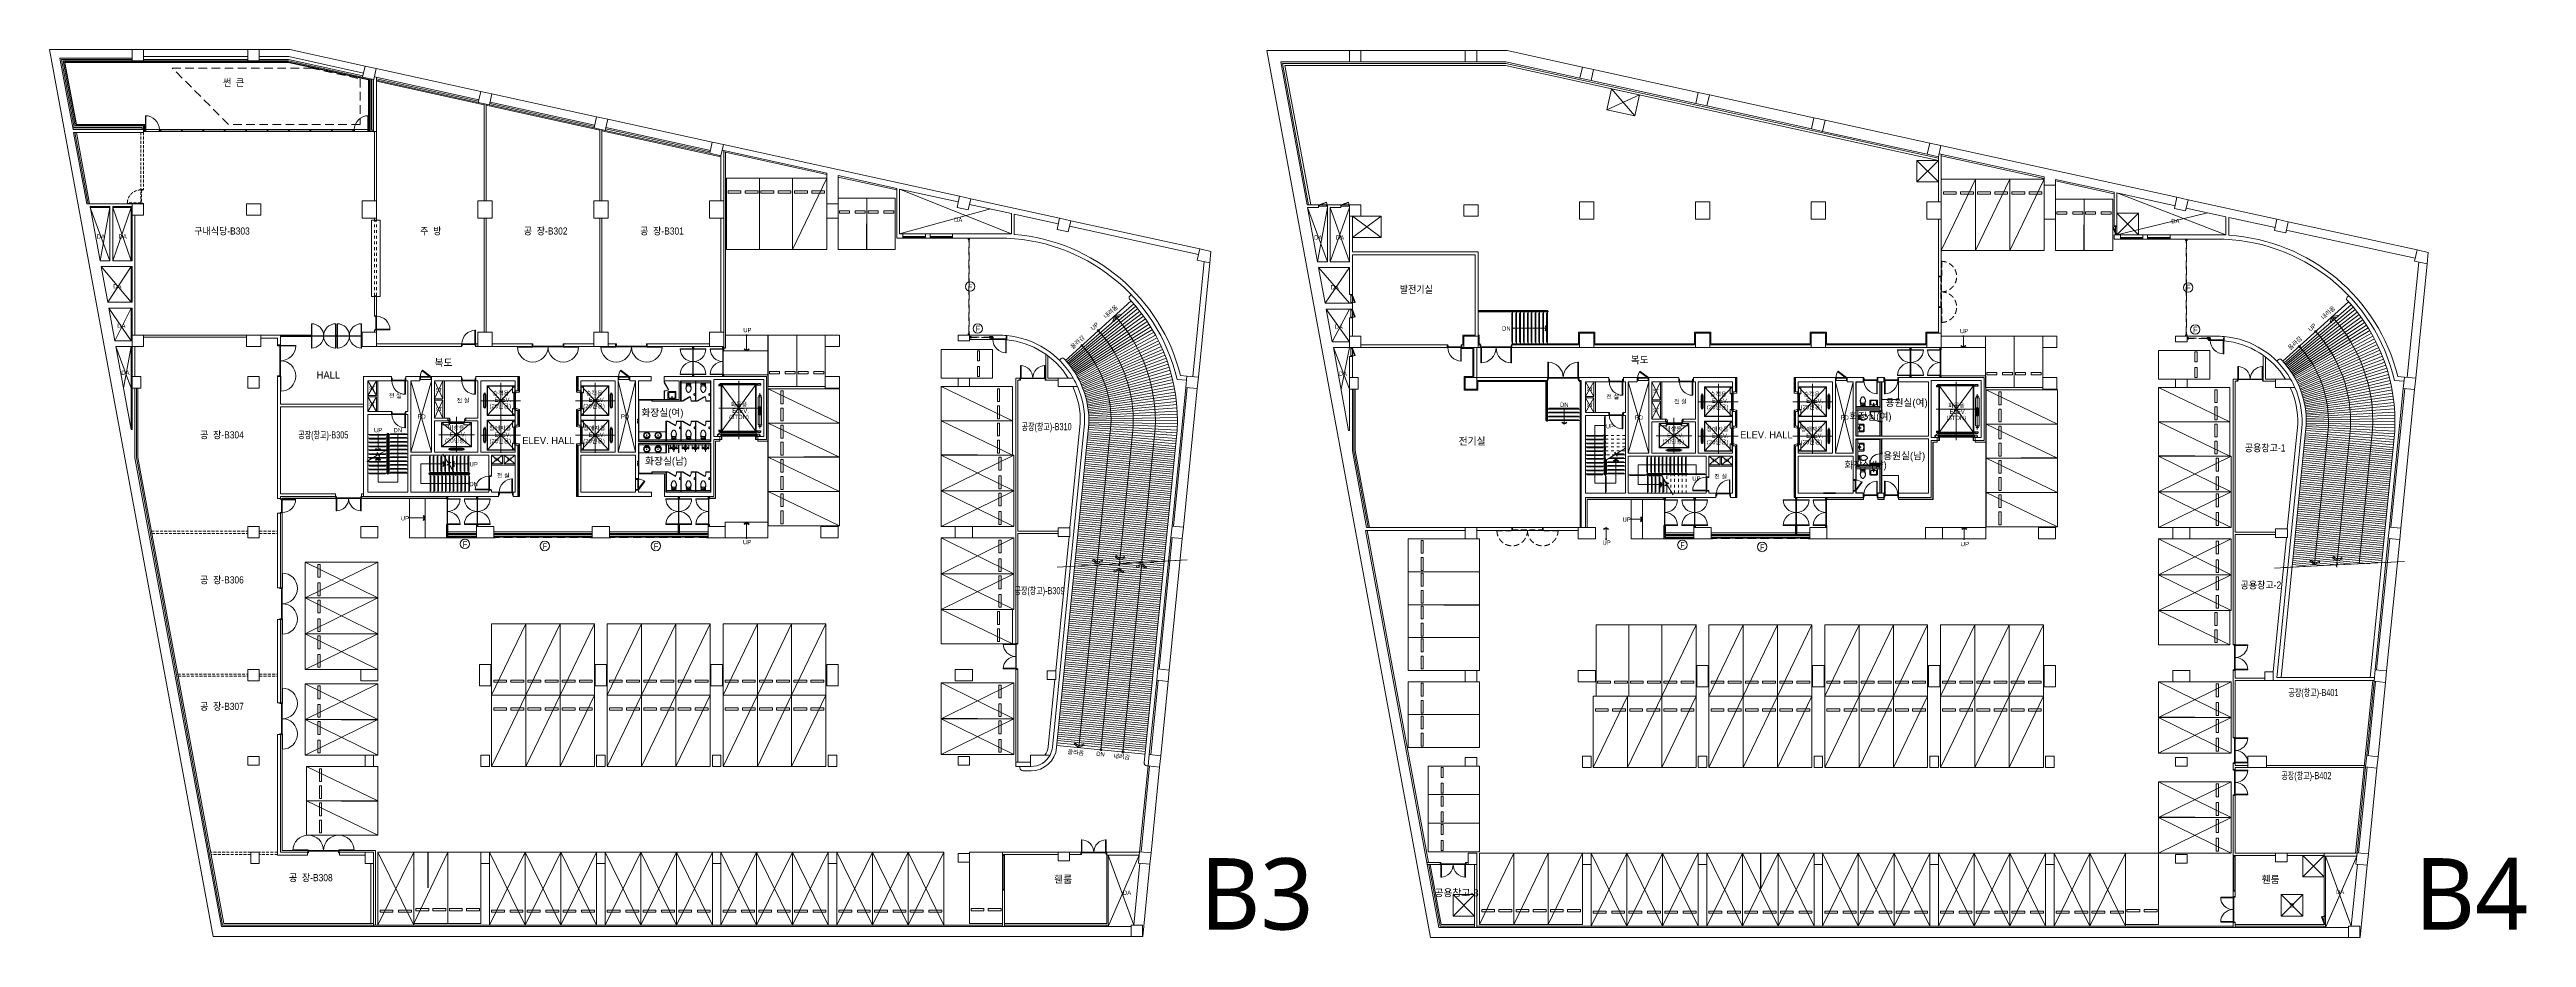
# Model space of a CAD drawing. Header units: millimetres. Extents: x 43806 to 399860, y -65551 to 59129.
# Drawn here: x 43806 to 217128, y -64843 to -2674 of the extents above; entities that cross this region are included whole.
import ezdxf
from ezdxf.enums import TextEntityAlignment as Align

# ---------------------------------------------------------------- set-up
doc = ezdxf.new("R2010")
doc.units = ezdxf.units.MM
doc.header["$LTSCALE"] = 400
doc.header["$MEASUREMENT"] = 0
for name, pattern in [('HID', [2.3, 1.5, -0.8]), ('광-XR-PLAN$0$HID', [2.3, 1.5, -0.8]), ('광-XR-PLAN$0$HID2', [1, 0.5, -0.5]), ('광-XR-PLAN$0$HIDDEN', [0.375, 0.25, -0.125]), ('광-XR-PLAN$0$PHANTOM', [2.5, 1.25, -0.25, 0.25, -0.25, 0.25, -0.25])]:
    doc.linetypes.add(name, pattern=pattern)
doc.layers.add('A', color=8, linetype='CONTINUOUS', lineweight=0)
doc.layers.add('만공차등 배관', color=4, linetype='CONTINUOUS')
doc.layers.add('유도관제-구역제어장치', color=7, linetype='CONTINUOUS')
doc.styles.add('CS', font='', dxfattribs={"height": 300})
doc.styles.add('HY울릉도M', font='')
doc.styles.add('맑은고딕', font='')
doc.styles.get('CS').set_extended_font_data('HYwulM')
doc.styles.get('HY울릉도M').set_extended_font_data('HY울릉도M')
doc.styles.get('맑은고딕').set_extended_font_data('Malgun Gothic')

msp = doc.modelspace()

# ---------------------------------------------------------------- linework, layer by layer
at = {"layer": 'A', "ltscale": 2}
for p, q in [((43806, -2674), (55253, -64774)), ((43806, -2674), (49586, -2674)), ((44527, -3274), (45448, -8274)), ((44527, -3274), (49586, -3274)), ((44647, -3374), (45522, -8124)), ((44647, -3374), (49586, -3374)), ((50386, -2674), (57686, -2674)), ((50386, -3174), (57686, -3174)), ((50386, -3374), (57686, -3374)), ((58486, -2674), (60610, -2674)), ((58486, -3174), (60556, -3174)), ((58486, -3374), (60534, -3374)), ((60534, -3374), (65731, -4514)), ((60556, -3174), (65774, -4319)), ((60610, -2674), (65881, -3830)), ((128994, -2743), (140442, -64843)), ((128994, -2743), (134775, -2743)), ((135575, -2743), (142875, -2743)), ((143675, -2743), (145798, -2743)), ((145798, -2743), (151070, -3899)), ((44767, -3474), (45606, -8024)), ((44767, -3474), (49586, -3474)), ((44851, -3544), (45664, -7954)), ((44851, -3544), (60515, -3544)), ((44887, -3574), (45689, -7924)), ((44887, -3574), (60512, -3574)), ((50386, -3474), (57686, -3474)), ((58486, -3474), (60523, -3474)), ((60512, -3574), (66136, -4808)), ((60515, -3544), (66166, -4784)), ((60523, -3474), (65710, -4612)), ((66136, -4808), (66136, -8274)), ((66166, -4784), (66166, -8274)), ((66236, -4727), (66236, -8424)), ((66336, -4749), (66336, -8324)), ((66366, -4756), (66366, -8324)), ((66486, -4782), (66486, -8424)), ((66534, -4588), (73853, -6193)), ((66663, -4002), (73981, -5607)), ((66686, -4621), (66686, -8424)), ((66686, -4724), (73831, -6290)), ((66686, -4826), (73810, -6388)), ((66686, -4898), (74211, -6548)), ((129955, -3543), (131799, -13543)), ((129955, -3543), (134775, -3543)), ((130075, -3643), (131900, -13543)), ((130075, -3643), (145701, -3643)), ((130256, -3793), (132053, -13543)), ((130256, -3793), (145684, -3793)), ((135575, -3543), (142875, -3543)), ((143675, -3543), (145711, -3543)), ((175975, -10436), (145684, -3793)), ((175975, -10282), (145701, -3643)), ((145711, -3543), (150898, -4681)), ((158998, -6457), (151680, -4852)), ((151851, -4071), (159170, -5676)), ((74211, -6476), (74211, -13274)), ((74361, -6509), (74361, -13274)), ((74361, -6581), (82311, -8324)), ((74591, -6559), (81910, -8164)), ((74613, -6462), (81931, -8067)), ((74634, -6364), (81953, -7969)), ((74763, -5778), (82081, -7383)), ((159780, -6628), (167098, -8233)), ((159951, -5847), (167270, -7452)), ((45426, -8154), (50286, -8154)), ((45485, -8474), (46407, -13474)), ((45522, -8124), (50286, -8124)), ((45587, -8474), (46509, -13474)), ((45606, -8024), (50386, -8024)), ((45664, -7954), (50456, -7954)), ((45689, -7924), (50486, -7924)), ((45689, -8474), (46610, -13474)), ((50286, -8274), (50286, -8124)), ((50386, -8274), (50386, -8024)), ((50456, -8274), (50456, -7954)), ((50486, -8274), (50486, -7924)), ((66236, -8424), (66486, -8424)), ((66336, -8324), (66486, -8324)), ((66536, -13274), (66536, -8424)), ((66686, -13274), (66686, -8424)), ((82311, -8252), (82311, -13274)), ((82461, -8285), (82461, -13274)), ((82461, -8357), (90786, -10183)), ((82691, -8336), (90010, -9941)), ((82713, -8238), (90031, -9843)), ((82734, -8140), (90053, -9745)), ((82863, -7554), (90181, -9159)), ((167880, -8405), (175198, -10009)), ((168051, -7623), (175370, -9228)), ((90786, -13274), (90786, -10111)), ((90877, -9721), (98186, -11324)), ((90963, -9331), (107481, -12953)), ((90986, -9745), (90986, -13274)), ((90986, -9848), (98186, -11427)), ((91106, -23568), (91106, -9874)), ((91112, -23574), (91112, -9875)), ((175975, -13343), (175975, -10180)), ((176023, -9985), (183375, -11598)), ((176151, -9399), (192670, -13022)), ((176175, -13343), (176175, -10019)), ((176175, -10121), (183375, -11700)), ((95786, -16674), (98186, -11674)), ((98186, -13474), (98186, -11324)), ((98986, -11500), (103086, -12399)), ((98986, -13474), (98986, -11500)), ((98986, -11602), (103086, -12501)), ((176175, -16743), (178575, -11743)), ((178575, -16743), (180975, -11743)), ((180975, -16743), (183375, -11743)), ((183375, -12183), (183375, -11598)), ((184175, -11773), (188275, -12672)), ((184175, -12183), (184175, -11773)), ((184175, -11876), (188275, -12775)), ((46647, -13674), (47348, -17474)), ((46660, -13744), (48036, -13744)), ((48036, -17474), (46660, -13744)), ((47348, -17474), (48036, -13744)), ((48236, -13744), (49516, -13744)), ((48236, -17474), (49516, -13744)), ((49516, -17474), (48236, -13744)), ((49516, -17474), (49516, -13744)), ((49586, -13474), (50386, -13474)), ((49586, -14274), (49586, -13474)), ((50386, -13474), (50386, -14274)), ((58586, -13474), (57586, -13474)), ((57586, -13474), (57586, -14274)), ((58586, -14274), (58586, -13474)), ((65686, -13274), (66686, -13274)), ((65686, -14474), (65686, -13274)), ((66686, -13274), (66686, -14474)), ((73786, -13274), (74786, -13274)), ((73786, -14474), (73786, -13274)), ((74786, -13274), (74786, -14474)), ((81886, -13274), (82886, -13274)), ((81886, -14474), (81886, -13274)), ((82886, -13274), (82886, -14474)), ((90986, -13274), (89986, -13274)), ((89986, -13274), (89986, -14474)), ((90986, -14474), (90986, -13274)), ((98986, -13474), (98186, -13474)), ((98186, -13474), (98186, -14474)), ((98986, -14474), (98986, -13474)), ((103286, -12443), (107396, -13344)), ((103286, -12443), (111111, -15574)), ((109644, -13837), (103286, -15574)), ((108177, -13515), (111111, -14158)), ((108263, -13124), (114481, -14488)), ((131835, -13743), (132536, -17543)), ((133225, -17543), (131835, -13743)), ((132536, -17543), (133225, -13743)), ((132605, -13543), (132605, -13743)), ((133425, -17543), (134775, -13743)), ((134775, -17543), (133425, -13743)), ((134155, -13743), (134155, -13543)), ((134775, -13543), (135575, -13543)), ((134775, -14343), (134775, -13543)), ((135575, -13543), (135575, -14343)), ((143775, -13543), (142775, -13543)), ((142775, -13543), (142775, -14343)), ((143775, -14343), (143775, -13543)), ((150875, -13343), (151875, -13343)), ((150875, -14543), (150875, -13343)), ((151875, -13343), (151875, -14543)), ((158975, -13343), (159975, -13343)), ((158975, -14543), (158975, -13343)), ((159975, -13343), (159975, -14543)), ((167075, -13343), (168075, -13343)), ((167075, -14543), (167075, -13343)), ((168075, -13343), (168075, -14543)), ((176175, -13343), (175175, -13343)), ((175175, -13343), (175175, -14543)), ((176175, -14543), (176175, -13343)), ((184175, -12183), (183375, -12183)), ((183375, -12183), (183375, -14543)), ((184175, -14543), (184175, -12183)), ((188475, -12716), (192541, -13608)), ((188475, -12716), (196100, -15643)), ((193323, -13779), (196100, -14388)), ((193451, -13193), (199670, -14557)), ((50386, -14274), (49586, -14274)), ((57586, -14274), (58586, -14274)), ((66686, -14474), (65686, -14474)), ((66536, -14624), (66536, -14474)), ((66686, -14624), (66536, -14624)), ((66686, -14624), (66536, -14624)), ((66686, -14624), (66686, -14474)), ((74786, -14474), (73786, -14474)), ((74211, -14474), (74211, -22474)), ((74361, -14474), (74361, -22474)), ((82886, -14474), (81886, -14474)), ((82311, -14474), (82311, -22474)), ((82461, -14474), (82461, -22474)), ((89986, -14474), (90986, -14474)), ((90786, -14474), (90986, -14474)), ((90786, -22474), (90786, -14474)), ((90986, -14474), (90986, -22474)), ((98186, -14474), (98986, -14474)), ((103526, -15574), (103286, -15574)), ((103526, -15574), (103526, -15874)), ((103526, -15574), (105096, -15574)), ((105426, -15574), (105096, -15574)), ((105096, -15574), (105096, -15874)), ((105426, -15574), (106996, -15574)), ((105426, -15874), (105426, -15574)), ((111111, -15574), (106996, -15574)), ((106996, -15874), (106996, -15574)), ((111111, -15574), (111111, -14158)), ((111311, -14202), (114396, -14879)), ((111311, -15619), (111311, -14202)), ((115177, -15050), (124202, -17029)), ((115263, -14659), (124288, -16638)), ((135575, -14343), (134775, -14343)), ((142775, -14343), (143775, -14343)), ((151875, -14543), (150875, -14543)), ((159975, -14543), (158975, -14543)), ((168075, -14543), (167075, -14543)), ((175175, -14543), (176175, -14543)), ((175975, -22543), (175975, -14543)), ((176175, -22543), (176175, -14543)), ((183375, -14543), (184175, -14543)), ((188475, -15023), (188275, -15023)), ((194811, -14106), (188475, -15643)), ((196100, -15643), (196100, -14388)), ((196300, -14432), (199541, -15143)), ((196300, -15672), (196300, -14432)), ((200323, -15314), (209348, -17293)), ((200451, -14728), (209476, -16707)), ((103526, -15874), (103086, -15874)), ((105096, -15874), (105426, -15874)), ((110236, -15874), (106996, -15874)), ((134975, -16843), (143775, -16843)), ((134975, -17043), (143575, -17043)), ((188715, -15643), (188275, -15643)), ((188275, -15643), (188275, -15943)), ((188715, -15943), (188275, -15943)), ((188715, -15943), (188715, -15643)), ((188715, -15643), (190285, -15643)), ((190615, -15643), (190285, -15643)), ((190285, -15643), (190285, -15943)), ((190285, -15943), (190615, -15943)), ((190615, -15643), (192185, -15643)), ((190615, -15943), (190615, -15643)), ((196100, -15643), (192185, -15643)), ((192185, -15943), (192185, -15643)), ((195425, -15943), (192185, -15943)), ((47421, -17874), (47882, -20374)), ((47421, -17874), (49516, -20374)), ((47882, -20374), (49516, -17874)), ((49516, -20374), (49516, -17874)), ((123796, -25576), (124597, -17525)), ((124194, -25616), (124990, -17612)), ((132610, -17943), (133071, -20443)), ((132610, -17943), (134775, -20443)), ((133071, -20443), (134775, -17943)), ((208785, -25625), (209587, -17563)), ((209382, -25685), (210178, -17680)), ((47956, -20774), (48380, -23074)), ((47956, -20774), (49516, -23074)), ((49516, -20774), (48380, -23074)), ((49516, -23074), (49516, -20774)), ((66536, -21314), (66536, -19974)), ((66536, -19974), (66686, -19974)), ((66686, -21314), (66686, -19974)), ((114898, -24437), (119486, -20266)), ((119670, -20473), (114991, -24541)), ((119814, -20643), (115064, -24626)), ((119394, -19944), (119503, -19844)), ((134775, -19823), (134975, -19823)), ((200086, -24505), (204674, -20335)), ((204858, -20542), (200179, -24610)), ((205003, -20711), (200252, -24695)), ((204582, -20012), (204691, -19913)), ((66686, -22474), (65686, -22474)), ((65686, -22474), (65686, -23474)), ((66536, -21314), (66686, -21314)), ((66536, -22474), (66536, -22334)), ((66536, -22334), (66686, -22334)), ((66686, -22474), (66686, -22334)), ((66686, -23474), (66686, -22474)), ((74786, -22474), (73786, -22474)), ((73786, -22474), (73786, -23474)), ((74786, -23474), (74786, -22474)), ((82886, -22474), (81886, -22474)), ((81886, -22474), (81886, -23474)), ((82886, -23474), (82886, -22474)), ((90986, -22474), (89986, -22474)), ((89986, -22474), (89986, -23474)), ((90986, -22474), (90786, -22474)), ((90986, -23474), (90986, -22474)), ((119956, -20815), (115135, -24713)), ((120095, -20989), (115205, -24801)), ((120231, -21167), (115273, -24891)), ((120363, -21346), (115340, -24981)), ((120492, -21528), (115405, -25073)), ((120618, -21712), (115469, -25166)), ((120741, -21899), (115531, -25259)), ((120860, -22087), (115591, -25355)), ((120976, -22278), (115649, -25451)), ((121088, -22471), (115706, -25548)), ((133144, -20843), (133568, -23143)), ((133144, -20843), (134775, -23143)), ((134775, -20843), (133568, -23143)), ((134775, -21463), (134975, -21463)), ((150805, -23273), (150805, -22473)), ((150805, -22473), (151945, -22473)), ((151945, -22473), (151945, -23273)), ((158905, -23273), (158905, -22473)), ((158905, -22473), (160045, -22473)), ((160045, -22473), (160045, -23273)), ((167005, -23273), (167005, -22473)), ((167005, -22473), (168145, -22473)), ((168145, -22473), (168145, -23273)), ((175105, -23273), (175105, -22473)), ((175105, -22473), (175975, -22473)), ((205145, -20884), (200324, -24782)), ((205283, -21058), (200393, -24870)), ((205419, -21236), (200462, -24959)), ((205551, -21415), (200529, -25050)), ((205681, -21597), (200594, -25142)), ((205806, -21781), (200657, -25234)), ((205929, -21968), (200719, -25328)), ((206048, -22156), (200779, -25423)), ((206164, -22347), (200837, -25519)), ((48454, -23474), (49523, -29274)), ((49516, -26374), (48454, -23474)), ((48988, -26374), (49516, -23474)), ((49516, -29274), (49516, -23474)), ((49586, -22674), (50386, -22674)), ((49586, -23474), (49586, -22674)), ((50386, -23474), (49586, -23474)), ((50386, -22674), (57586, -22674)), ((50386, -22824), (50386, -22674)), ((50386, -22674), (50386, -23474)), ((57586, -22824), (50386, -22824)), ((57586, -22674), (57586, -22824)), ((58586, -22674), (57586, -22674)), ((57586, -22674), (57586, -23474)), ((57586, -23474), (58586, -23474)), ((59961, -22674), (58586, -22674)), ((58586, -23474), (58586, -22674)), ((59761, -22874), (58586, -22874)), ((59761, -23354), (59761, -22874)), ((59961, -23354), (59761, -23354)), ((59961, -22674), (59961, -23354)), ((65686, -23474), (66686, -23474)), ((66686, -23474), (66686, -23274)), ((66686, -23274), (72626, -23274)), ((72626, -23474), (66686, -23474)), ((72626, -23274), (72626, -23474)), ((73646, -23274), (73786, -23274)), ((73646, -23474), (73646, -23274)), ((73786, -23474), (73646, -23474)), ((73786, -23274), (73786, -23474)), ((73786, -23474), (74786, -23474)), ((74786, -23274), (77576, -23274)), ((74786, -23474), (74786, -23274)), ((77576, -23474), (74786, -23474)), ((77576, -23274), (77576, -23474)), ((79796, -23274), (81886, -23274)), ((79796, -23474), (79796, -23274)), ((81886, -23474), (79796, -23474)), ((81886, -23274), (81886, -23474)), ((81886, -23474), (82886, -23474)), ((82886, -23274), (83416, -23274)), ((82886, -23474), (82886, -23274)), ((83416, -23474), (82886, -23474)), ((83416, -23274), (83416, -23474)), ((85636, -23274), (89986, -23274)), ((85636, -23474), (85636, -23274)), ((89986, -23474), (85636, -23474)), ((89986, -23274), (89986, -23474)), ((89986, -23474), (90986, -23474)), ((90986, -23568), (91106, -23568)), ((90986, -23774), (90986, -23574)), ((90986, -23574), (91112, -23574)), ((90986, -23774), (94066, -23774)), ((91106, -22674), (94066, -22674)), ((94066, -25448), (94066, -22674)), ((98086, -22674), (99086, -22674)), ((98086, -23474), (98086, -22674)), ((99086, -23474), (98086, -23474)), ((99086, -22674), (99086, -23474)), ((107386, -22674), (108186, -22674)), ((107386, -23074), (107386, -22674)), ((108186, -23074), (107386, -23074)), ((110236, -22674), (108186, -22674)), ((108186, -22674), (108186, -23074)), ((110236, -22974), (108186, -22974)), ((110786, -23001), (110786, -22700)), ((113521, -25824), (113521, -24016)), ((113671, -25674), (113671, -24126)), ((121197, -22665), (115761, -25646)), ((121303, -22862), (115814, -25745)), ((121405, -23060), (115865, -25845)), ((121503, -23261), (115915, -25946)), ((121598, -23463), (115963, -26048)), ((121689, -23666), (116009, -26150)), ((121777, -23872), (116053, -26254)), ((121861, -24078), (116095, -26358)), ((133642, -23543), (134711, -29343)), ((134775, -26443), (133642, -23543)), ((134177, -26443), (134775, -23543)), ((134775, -22743), (135575, -22743)), ((134775, -23543), (134775, -22743)), ((135575, -23543), (134775, -23543)), ((134775, -24163), (134975, -24163)), ((135575, -22743), (135575, -23543)), ((135575, -23343), (141615, -23343)), ((135575, -23543), (141615, -23543)), ((141615, -23343), (141615, -23543)), ((142635, -23343), (142775, -23343)), ((142635, -23343), (142635, -23543)), ((142635, -23543), (142775, -23543)), ((142635, -23543), (142635, -23613)), ((142635, -23613), (143405, -23613)), ((143575, -22673), (142705, -22673)), ((142705, -22673), (142705, -23343)), ((143775, -22743), (142775, -22743)), ((142775, -22743), (142775, -23543)), ((142775, -23543), (143775, -23543)), ((143405, -25573), (143405, -23613)), ((143845, -22673), (143775, -22673)), ((143775, -23543), (143775, -22743)), ((143775, -23343), (143915, -23343)), ((143775, -23543), (143915, -23543)), ((143845, -22673), (143845, -23273)), ((143845, -23273), (143915, -23273)), ((143915, -23343), (143915, -23273)), ((143915, -23343), (143915, -23543)), ((146135, -23273), (150805, -23273)), ((146135, -23343), (146135, -23273)), ((146135, -23343), (150875, -23343)), ((146135, -23343), (146135, -23543)), ((146135, -23543), (150875, -23543)), ((151875, -22543), (150875, -22543)), ((150875, -22543), (150875, -23543)), ((150875, -23543), (151875, -23543)), ((151875, -23543), (151875, -22543)), ((151875, -23343), (158975, -23343)), ((151875, -23543), (158975, -23543)), ((151945, -23273), (158905, -23273)), ((159975, -22543), (158975, -22543)), ((158975, -22543), (158975, -23543)), ((158975, -23543), (159975, -23543)), ((159975, -23543), (159975, -22543)), ((159975, -23343), (167075, -23343)), ((159975, -23543), (167075, -23543)), ((160045, -23273), (167005, -23273)), ((168075, -22543), (167075, -22543)), ((167075, -22543), (167075, -23543)), ((167075, -23543), (168075, -23543)), ((168075, -23543), (168075, -22543)), ((168075, -23343), (175175, -23343)), ((168075, -23543), (175175, -23543)), ((168145, -23273), (175105, -23273)), ((176175, -22543), (175175, -22543)), ((175175, -22543), (175175, -23543)), ((175175, -23543), (176175, -23543)), ((176175, -23543), (176175, -22543)), ((176175, -22743), (179275, -22743)), ((176175, -23543), (179275, -23543)), ((179275, -25523), (179275, -22743)), ((183275, -22743), (184275, -22743)), ((183275, -23543), (183275, -22743)), ((184275, -23543), (183275, -23543)), ((184275, -22743), (184275, -23543)), ((192575, -22743), (193375, -22743)), ((192575, -23143), (192575, -22743)), ((193375, -23143), (192575, -23143)), ((195425, -22743), (193375, -22743)), ((193375, -22743), (193375, -23143)), ((195425, -22743), (194975, -22743)), ((195975, -23070), (195975, -22768)), ((195975, -23070), (195975, -22768)), ((198710, -25893), (198710, -24085)), ((198860, -25743), (198860, -24195)), ((206277, -22540), (200894, -25617)), ((206386, -22734), (200949, -25715)), ((206491, -22931), (201002, -25814)), ((206593, -23129), (201054, -25914)), ((206692, -23330), (201103, -26015)), ((206786, -23531), (201151, -26117)), ((206878, -23735), (201197, -26219)), ((206965, -23940), (201241, -26323)), ((207049, -24147), (201283, -26427)), ((50186, -25574), (49586, -25574)), ((49586, -25574), (49586, -26374)), ((50186, -26374), (50186, -25574)), ((57686, -25574), (58486, -25574)), ((57686, -26374), (57686, -25574)), ((58486, -25574), (58486, -26374)), ((59761, -33824), (59761, -25574)), ((59761, -25574), (59961, -25574)), ((59961, -25574), (59961, -27499)), ((65786, -25574), (67726, -25574)), ((65786, -25574), (65786, -33974)), ((66086, -25874), (67726, -25874)), ((66086, -25874), (66086, -28024)), ((66086, -26899), (66686, -25874)), ((66086, -25874), (66686, -26899)), ((66686, -26899), (66686, -25874)), ((66786, -28024), (66786, -25874)), ((67726, -25574), (67726, -25874)), ((68746, -25574), (69716, -25574)), ((68746, -25574), (68746, -25874)), ((68746, -25874), (68886, -25874)), ((68886, -25874), (68886, -28024)), ((69086, -25874), (69716, -25874)), ((69086, -25874), (69086, -30874)), ((69086, -25874), (70536, -30874)), ((70536, -25874), (69086, -30874)), ((69716, -25574), (69716, -25874)), ((70536, -25574), (72626, -25574)), ((70536, -25574), (70536, -30874)), ((70736, -25874), (72626, -25874)), ((70736, -25874), (70736, -28474)), ((70736, -27124), (71336, -25874)), ((70736, -25874), (71336, -27124)), ((71336, -27124), (71336, -25874)), ((71436, -28474), (71436, -25874)), ((72626, -25574), (72626, -25874)), ((73646, -25574), (76586, -25574)), ((73646, -25574), (73646, -25874)), ((73646, -25874), (73786, -25874)), ((73786, -25874), (73786, -28474)), ((73986, -25874), (76386, -25874)), ((73986, -25874), (73986, -30874)), ((76386, -26574), (76386, -25874)), ((76586, -26574), (76586, -25574)), ((80786, -26574), (80786, -25574)), ((80786, -25574), (83586, -25574)), ((80986, -26574), (80986, -25874)), ((80986, -25874), (83386, -25874)), ((83386, -30874), (83386, -25874)), ((83586, -30874), (83586, -25574)), ((83586, -30874), (84816, -25874)), ((84816, -30874), (83586, -25874)), ((84406, -25574), (85916, -25574)), ((84406, -25874), (84406, -25574)), ((84406, -25874), (84816, -25874)), ((84816, -30874), (84816, -25874)), ((85016, -25874), (85916, -25874)), ((85016, -30124), (85016, -25874)), ((85016, -25874), (85916, -25874)), ((85016, -30124), (85016, -25874)), ((85916, -25874), (85916, -25574)), ((86816, -25574), (93986, -25574)), ((86816, -25574), (87881, -25574)), ((86816, -25874), (86816, -25574)), ((86816, -25874), (87866, -25874)), ((87866, -27174), (87866, -25874)), ((87966, -25874), (90086, -25874)), ((87966, -27274), (87966, -25874)), ((87996, -27304), (87996, -25904)), ((87996, -25904), (90056, -25904)), ((90056, -25904), (90056, -30094)), ((90086, -25874), (90086, -30124)), ((90086, -25874), (90086, -30124)), ((90286, -25774), (90286, -29774)), ((90286, -25774), (93786, -25774)), ((94072, -25448), (90986, -25448)), ((94066, -25454), (90986, -25454)), ((93786, -25774), (93786, -29774)), ((93986, -25574), (93986, -29974)), ((94066, -30094), (94066, -25454)), ((94072, -30100), (94072, -25448)), ((98086, -25574), (99086, -25574)), ((98086, -26374), (98086, -25574)), ((99086, -25574), (99086, -26374)), ((107386, -25674), (108186, -25674)), ((107386, -26274), (107386, -25674)), ((108186, -25674), (108186, -26274)), ((111411, -25674), (111411, -44254)), ((111701, -25674), (111411, -25674)), ((111561, -25824), (111561, -36399)), ((111701, -25824), (111561, -25824)), ((111701, -25674), (111701, -25824)), ((113521, -25674), (113521, -25824)), ((114386, -25824), (113521, -25824)), ((114386, -25674), (113671, -25674)), ((114386, -25674), (115433, -25674)), ((114386, -26274), (114386, -25674)), ((114469, -24421), (114584, -24317)), ((121941, -24286), (116135, -26463)), ((122017, -24496), (116174, -26569)), ((122090, -24707), (116211, -26675)), ((122159, -24919), (116245, -26782)), ((122224, -25133), (116278, -26889)), ((122285, -25347), (116309, -26997)), ((122343, -25563), (116338, -27106)), ((122397, -25779), (116365, -27215)), ((122446, -25997), (116390, -27325)), ((123368, -25835), (122702, -25769)), ((123398, -25537), (122944, -25492)), ((135375, -25643), (134775, -25643)), ((134775, -25643), (134775, -26443)), ((135375, -26443), (135375, -25643)), ((142805, -26513), (142805, -25573)), ((142805, -25573), (143405, -25573)), ((142875, -25643), (143675, -25643)), ((142875, -26443), (142875, -25643)), ((143675, -25643), (148615, -25643)), ((143675, -25643), (143675, -26443)), ((143675, -25843), (148615, -25843)), ((148615, -25913), (143745, -25913)), ((143745, -25913), (143745, -26513)), ((148615, -25643), (148615, -25843)), ((148615, -25913), (148615, -25843)), ((150835, -25643), (152915, -25643)), ((150835, -25643), (150835, -25843)), ((150835, -25843), (150975, -25843)), ((150835, -25913), (150835, -25843)), ((150835, -25913), (150905, -25913)), ((150905, -25913), (150905, -36143)), ((150975, -25843), (150975, -36143)), ((151275, -25943), (152915, -25943)), ((151275, -25943), (151275, -28093)), ((151275, -26968), (151875, -25943)), ((151275, -25943), (151875, -26968)), ((151875, -26968), (151875, -25943)), ((151975, -28093), (151975, -25943)), ((152915, -25643), (152915, -25943)), ((153935, -25643), (154905, -25643)), ((153935, -25643), (153935, -25943)), ((153935, -25943), (154075, -25943)), ((154075, -25943), (154075, -28093)), ((154275, -25943), (154905, -25943)), ((154275, -25943), (154275, -30943)), ((154275, -25943), (155725, -30943)), ((155725, -25943), (154275, -30943)), ((154905, -25643), (154905, -25943)), ((155725, -25643), (157815, -25643)), ((155725, -25643), (155725, -30943)), ((155925, -25943), (157815, -25943)), ((155925, -25943), (155925, -28543)), ((155925, -27193), (156525, -25943)), ((155925, -25943), (156525, -27193)), ((156525, -27193), (156525, -25943)), ((156625, -28543), (156625, -25943)), ((157815, -25643), (157815, -25943)), ((158835, -25643), (161775, -25643)), ((158835, -25643), (158835, -25943)), ((158835, -25943), (158975, -25943)), ((158975, -25943), (158975, -28543)), ((159175, -25943), (161575, -25943)), ((159175, -25943), (159175, -30943)), ((161575, -26643), (161575, -25943)), ((161775, -26643), (161775, -25643)), ((165975, -26643), (165975, -25643)), ((165975, -25643), (168775, -25643)), ((166175, -26643), (166175, -25943)), ((166175, -25943), (168575, -25943)), ((168575, -30943), (168575, -25943)), ((168775, -30943), (168775, -25643)), ((168775, -30943), (170005, -25943)), ((170005, -30943), (168775, -25943)), ((169595, -25643), (170725, -25643)), ((169595, -25943), (169595, -25643)), ((169595, -25943), (170005, -25943)), ((170005, -30943), (170005, -25943)), ((170205, -25943), (170725, -25943)), ((170205, -29743), (170205, -25943)), ((170725, -25973), (170235, -25973)), ((170235, -25973), (170235, -27763)), ((170725, -25643), (170725, -25943)), ((170725, -25943), (170725, -25973)), ((171745, -25643), (172165, -25643)), ((171745, -25643), (171745, -25943)), ((171745, -25943), (172165, -25943)), ((171745, -25943), (171745, -25973)), ((171745, -25973), (171875, -25973)), ((171875, -27763), (171875, -25973)), ((172165, -25943), (172165, -25643)), ((173185, -25643), (179175, -25643)), ((173185, -25943), (173185, -25643)), ((173185, -25943), (175275, -25943)), ((173185, -27183), (173185, -25943)), ((175275, -25943), (175275, -29743)), ((175475, -25843), (175475, -29843)), ((175475, -25843), (178975, -25843)), ((179301, -25517), (176175, -25517)), ((179295, -25523), (176175, -25523)), ((178975, -25843), (178975, -29843)), ((179175, -25643), (179175, -30043)), ((179295, -30163), (179295, -25523)), ((179301, -30169), (179301, -25517)), ((183275, -25643), (184275, -25643)), ((183275, -26443), (183275, -25643)), ((184275, -25643), (184275, -26443)), ((192575, -25743), (193375, -25743)), ((192575, -26343), (192575, -25743)), ((193375, -25743), (193375, -26343)), ((196600, -25743), (196600, -44323)), ((196890, -25743), (196600, -25743)), ((196750, -25893), (196750, -36468)), ((196890, -25893), (196750, -25893)), ((196890, -25743), (196890, -25893)), ((199575, -25893), (198710, -25893)), ((199575, -25743), (198860, -25743)), ((199575, -25743), (200621, -25743)), ((199575, -26343), (199575, -25743)), ((199657, -24490), (199772, -24385)), ((207129, -24355), (201324, -26532)), ((207206, -24565), (201362, -26637)), ((207278, -24776), (201399, -26744)), ((207347, -24988), (201434, -26851)), ((207412, -25201), (201467, -26958)), ((207474, -25416), (201497, -27066)), ((207531, -25632), (201526, -27175)), ((207585, -25848), (201553, -27284)), ((208556, -25904), (207891, -25838)), ((208586, -25606), (208132, -25560)), ((49586, -26374), (50186, -26374)), ((49886, -26374), (49886, -31247)), ((49986, -26379), (49986, -31237)), ((58486, -26374), (57686, -26374)), ((59961, -27499), (65786, -27499)), ((65786, -27699), (59961, -27699)), ((59961, -27699), (59961, -33774)), ((66086, -26899), (66686, -26899)), ((66086, -26999), (66686, -26999)), ((66686, -26999), (66086, -28024)), ((66086, -26999), (66686, -28024)), ((66686, -28024), (66686, -26999)), ((71336, -27124), (70736, -27124)), ((71336, -27224), (70736, -27224)), ((71336, -27224), (70736, -28474)), ((70736, -27224), (71336, -28474)), ((71336, -28474), (71336, -27224)), ((76386, -26574), (76586, -26574)), ((80786, -26574), (80986, -26574)), ((85046, -27174), (85016, -27174)), ((85046, -27174), (85946, -27174)), ((85046, -30094), (85046, -27174)), ((85046, -27214), (85946, -27214)), ((85976, -27174), (85946, -27174)), ((85946, -27174), (85946, -27304)), ((85946, -27304), (87836, -27304)), ((85976, -27274), (85976, -27174)), ((85976, -27174), (87866, -27174)), ((85976, -27274), (87966, -27274)), ((87836, -27304), (87836, -27304)), ((87836, -27304), (87996, -27304)), ((99086, -28824), (94086, -26424)), ((99086, -26374), (98086, -26374)), ((106186, -26274), (111186, -28674)), ((108186, -26274), (107386, -26274)), ((115735, -26274), (114386, -26274)), ((122492, -26215), (116413, -27435)), ((122534, -26434), (116434, -27545)), ((122572, -26654), (116454, -27656)), ((122606, -26875), (116471, -27767)), ((122636, -27096), (116486, -27879)), ((122662, -27317), (116499, -27990)), ((122685, -27539), (116510, -28102)), ((122353, -36037), (123318, -26333)), ((122453, -36047), (123418, -26343)), ((123149, -36116), (124114, -26412)), ((123318, -26333), (123313, -26332)), ((134775, -26443), (135375, -26443)), ((135075, -26443), (135075, -30764)), ((135175, -26448), (135175, -30754)), ((143745, -26513), (142805, -26513)), ((143675, -26443), (142875, -26443)), ((151275, -26968), (151875, -26968)), ((151275, -27068), (151875, -27068)), ((151875, -27068), (151275, -28093)), ((151275, -27068), (151875, -28093)), ((151875, -28093), (151875, -27068)), ((156525, -27193), (155925, -27193)), ((156525, -27293), (155925, -27293)), ((156525, -27293), (155925, -28543)), ((155925, -27293), (156525, -28543)), ((156525, -28543), (156525, -27293)), ((161575, -26643), (161775, -26643)), ((165975, -26643), (166175, -26643)), ((172025, -27183), (173185, -27183)), ((184315, -28893), (179315, -26493)), ((184275, -26443), (183275, -26443)), ((191375, -26343), (196375, -28743)), ((193375, -26343), (192575, -26343)), ((200924, -26343), (199575, -26343)), ((207635, -26066), (201579, -27394)), ((207680, -26284), (201602, -27504)), ((207722, -26503), (201623, -27614)), ((207760, -26723), (201642, -27725)), ((207795, -26944), (201659, -27836)), ((207825, -27165), (201674, -27948)), ((207851, -27386), (201688, -28059)), ((207873, -27608), (201699, -28171)), ((207542, -36106), (208507, -26402)), ((207641, -36115), (208606, -26412)), ((208338, -36185), (209303, -26481)), ((49586, -29274), (49523, -29274)), ((66086, -28024), (67726, -28024)), ((66086, -28224), (66086, -33674)), ((66086, -28224), (67726, -28224)), ((67726, -28024), (67726, -28224)), ((68746, -28024), (68886, -28024)), ((68746, -28024), (68746, -28224)), ((68746, -28224), (68886, -28224)), ((68886, -28224), (68886, -33674)), ((70736, -28474), (71686, -28474)), ((70736, -28674), (70736, -30874)), ((70736, -28674), (71686, -28674)), ((71686, -28474), (71686, -28674)), ((72936, -28474), (73786, -28474)), ((72936, -28474), (72936, -28674)), ((72936, -28674), (73786, -28674)), ((73786, -28674), (73786, -30874)), ((76386, -28984), (76386, -27954)), ((76386, -27954), (76586, -27954)), ((76386, -28984), (76586, -28984)), ((76586, -28984), (76586, -27954)), ((76656, -27904), (76686, -27904)), ((76656, -29034), (76686, -29034)), ((80716, -27904), (80686, -27904)), ((80716, -29034), (80686, -29034)), ((80786, -28984), (80786, -27954)), ((80786, -27954), (80986, -27954)), ((80786, -28984), (80986, -28984)), ((80986, -28984), (80986, -27954)), ((99086, -31224), (94086, -28824)), ((106186, -28674), (111186, -31074)), ((116234, -28860), (113979, -51523)), ((116533, -28879), (114278, -51553)), ((115934, -28840), (115204, -36174)), ((116478, -29431), (122662, -29899)), ((116492, -29288), (122681, -29707)), ((116507, -29145), (122700, -29515)), ((122703, -27762), (116520, -28214)), ((122720, -29323), (116521, -29001)), ((122717, -27984), (116527, -28327)), ((122728, -28207), (116532, -28439)), ((122729, -29100), (116532, -28889)), ((122734, -28430), (116535, -28551)), ((122736, -28653), (116536, -28664)), ((122735, -28877), (116536, -28776)), ((122720, -29323), (120404, -52604)), ((134775, -29343), (134711, -29343)), ((151275, -28093), (152915, -28093)), ((151275, -28293), (151275, -33743)), ((151275, -28293), (152915, -28293)), ((152915, -28093), (152915, -28293)), ((153935, -28093), (154075, -28093)), ((153935, -28093), (153935, -28293)), ((153935, -28293), (154075, -28293)), ((154075, -28293), (154075, -33743)), ((155925, -28543), (156875, -28543)), ((155925, -28743), (155925, -30943)), ((155925, -28743), (156875, -28743)), ((156875, -28543), (156875, -28743)), ((158125, -28543), (158975, -28543)), ((158125, -28543), (158125, -28743)), ((158125, -28743), (158975, -28743)), ((158975, -28743), (158975, -30943)), ((161575, -29053), (161575, -28023)), ((161575, -28023), (161775, -28023)), ((161575, -29053), (161775, -29053)), ((161775, -29053), (161775, -28023)), ((161845, -27933), (161875, -27933)), ((161845, -29103), (161875, -29103)), ((165905, -27933), (165875, -27933)), ((165905, -29103), (165875, -29103)), ((165975, -29053), (165975, -28023)), ((165975, -28023), (166175, -28023)), ((165975, -29053), (166175, -29053)), ((166175, -29053), (166175, -28023)), ((170235, -27763), (171875, -27763)), ((184315, -31293), (179315, -28893)), ((191375, -28743), (196375, -31143)), ((201422, -28929), (199660, -46643)), ((201721, -28948), (199961, -46643)), ((201122, -28909), (200393, -36243)), ((201681, -29357), (207870, -29776)), ((201695, -29214), (207889, -29584)), ((207891, -27831), (201708, -28283)), ((207908, -29391), (201709, -29070)), ((207906, -28053), (201715, -28395)), ((207916, -28276), (201720, -28508)), ((207918, -29168), (201720, -28958)), ((207922, -28499), (201724, -28620)), ((207923, -28945), (201724, -28845)), ((207925, -28722), (201725, -28733)), ((207908, -29391), (206192, -46643)), ((69086, -30874), (70536, -30874)), ((69086, -31074), (69086, -33674)), ((69086, -31074), (74536, -31074)), ((70736, -30874), (73786, -30874)), ((73986, -30874), (76386, -30874)), ((74536, -32514), (74536, -31074)), ((74736, -31074), (76386, -31074)), ((74736, -32514), (74736, -31074)), ((75511, -31074), (74736, -31674)), ((74736, -31074), (75511, -31674)), ((75511, -31674), (75511, -31074)), ((75611, -31674), (75611, -31074)), ((75611, -31674), (76386, -31074)), ((76386, -31674), (75611, -31074)), ((76386, -30874), (76386, -30364)), ((76386, -30364), (76586, -30364)), ((76386, -33674), (76386, -31074)), ((76586, -33974), (76586, -30364)), ((76656, -30314), (76686, -30314)), ((80716, -30314), (80686, -30314)), ((80786, -33974), (80786, -30364)), ((80786, -30364), (80986, -30364)), ((80986, -30874), (80986, -30364)), ((83386, -30874), (80986, -30874)), ((80986, -33674), (80986, -31074)), ((84816, -31074), (80986, -31074)), ((84816, -30874), (83586, -30874)), ((84816, -32714), (84816, -31074)), ((90086, -30124), (85016, -30124)), ((85016, -32714), (85016, -30224)), ((85016, -32714), (85016, -30224)), ((90086, -30224), (85016, -30224)), ((90056, -30094), (85046, -30094)), ((85046, -30094), (85046, -30094)), ((85046, -30094), (85046, -30094)), ((90056, -30254), (85046, -30254)), ((85046, -30254), (85046, -30254)), ((85046, -30254), (85046, -30254)), ((85046, -30254), (85046, -32374)), ((86966, -30354), (90056, -30354)), ((90056, -30094), (90056, -30094)), ((90056, -30094), (90056, -30094)), ((90056, -33644), (90056, -30254)), ((90056, -30254), (90056, -30254)), ((90056, -30254), (90056, -30254)), ((90086, -30224), (90086, -33674)), ((90286, -29774), (90711, -29774)), ((90286, -29974), (90286, -33974)), ((90286, -29974), (90711, -29974)), ((90705, -30094), (90406, -30094)), ((90406, -30094), (90406, -34094)), ((90711, -30100), (90412, -30100)), ((90412, -30100), (90412, -34100)), ((90705, -29974), (90705, -30094)), ((90711, -29774), (90711, -29974)), ((90711, -29974), (90711, -30100)), ((93361, -29774), (93786, -29774)), ((93361, -29774), (93361, -29974)), ((93361, -29974), (93986, -29974)), ((93361, -29974), (93361, -30100)), ((93361, -30100), (94072, -30100)), ((93367, -29974), (93367, -30094)), ((93367, -30094), (94066, -30094)), ((94066, -30100), (94066, -36874)), ((116317, -31055), (122486, -31669)), ((116331, -30906), (122501, -31520)), ((116346, -30757), (122516, -31371)), ((116361, -30608), (122531, -31221)), ((116376, -30458), (122546, -31072)), ((116391, -30309), (122560, -30923)), ((116406, -30160), (122575, -30774)), ((116421, -30011), (122590, -30624)), ((116435, -29861), (122605, -30475)), ((122624, -30283), (116450, -29718)), ((116464, -29575), (122643, -30091)), ((134975, -30773), (135965, -36143)), ((135075, -30764), (136066, -36143)), ((135175, -30754), (136168, -36143)), ((154275, -30943), (155725, -30943)), ((154275, -31143), (154275, -33743)), ((154275, -31143), (159725, -31143)), ((155925, -30943), (158975, -30943)), ((159175, -30943), (161575, -30943)), ((159725, -32583), (159725, -31143)), ((159925, -31143), (161575, -31143)), ((159925, -32583), (159925, -31143)), ((160700, -31143), (159925, -31743)), ((159925, -31143), (160700, -31743)), ((160700, -31743), (160700, -31143)), ((160800, -31743), (160800, -31143)), ((160800, -31743), (161575, -31143)), ((161575, -31743), (160800, -31143)), ((161575, -30943), (161575, -30433)), ((161575, -30433), (161775, -30433)), ((161575, -33743), (161575, -31143)), ((161775, -34043), (161775, -30433)), ((161845, -30383), (161875, -30383)), ((165905, -30383), (165875, -30383)), ((165975, -34043), (165975, -30433)), ((165975, -30433), (166175, -30433)), ((166175, -30943), (166175, -30433)), ((168575, -30943), (166175, -30943)), ((166175, -33743), (166175, -31143)), ((170005, -31143), (166175, -31143)), ((170005, -30943), (168775, -30943)), ((170005, -32783), (170005, -31143)), ((170205, -29743), (175275, -29743)), ((170205, -29943), (175275, -29943)), ((170205, -32783), (170205, -29943)), ((175275, -29943), (175275, -33743)), ((175475, -29843), (175900, -29843)), ((175475, -30043), (175475, -34043)), ((175475, -30043), (175900, -30043)), ((175894, -30163), (175595, -30163)), ((175595, -30163), (175595, -34163)), ((175900, -30169), (175601, -30169)), ((175601, -30169), (175601, -34169)), ((175894, -30043), (175894, -30163)), ((175900, -29843), (175900, -30043)), ((175900, -30043), (175900, -30169)), ((178550, -29843), (178975, -29843)), ((178550, -29843), (178550, -30043)), ((178550, -30043), (179175, -30043)), ((178550, -30043), (178550, -30169)), ((178550, -30169), (179301, -30169)), ((178556, -30043), (178556, -30163)), ((178556, -30163), (179295, -30163)), ((179295, -30163), (179295, -36943)), ((201505, -31124), (207675, -31738)), ((201520, -30975), (207689, -31589)), ((201535, -30826), (207704, -31439)), ((201550, -30676), (207719, -31290)), ((201564, -30527), (207734, -31141)), ((201579, -30378), (207749, -30992)), ((201594, -30229), (207764, -30842)), ((201609, -30079), (207778, -30693)), ((201624, -29930), (207793, -30544)), ((207812, -30352), (201638, -29787)), ((201652, -29644), (207832, -30160)), ((201667, -29500), (207851, -29968)), ((49786, -31256), (55836, -64074)), ((49886, -31247), (55919, -63974)), ((49986, -31237), (56003, -63874)), ((74536, -32514), (74736, -32514)), ((74736, -31674), (75511, -31674)), ((74736, -31774), (76386, -31774)), ((75611, -31674), (76386, -31674)), ((84816, -32714), (85016, -32714)), ((85046, -32374), (85016, -32374)), ((85046, -32334), (85946, -32334)), ((85046, -32374), (85946, -32374)), ((85946, -32374), (85946, -32244)), ((85946, -32244), (86913, -32244)), ((85976, -32374), (85946, -32374)), ((85976, -32374), (85976, -32274)), ((85976, -32274), (86836, -32274)), ((85976, -32374), (86836, -32374)), ((86836, -32274), (86836, -32274)), ((86836, -32274), (86936, -32274)), ((86836, -33974), (86836, -32374)), ((86913, -32244), (86913, -32244)), ((86913, -32244), (86966, -32244)), ((86936, -33674), (86936, -32274)), ((86966, -32244), (86966, -33644)), ((99086, -33624), (94086, -31224)), ((116138, -32847), (122308, -33460)), ((116153, -32697), (122323, -33311)), ((116168, -32548), (122338, -33162)), ((116183, -32399), (122353, -33012)), ((116198, -32249), (122367, -32863)), ((116213, -32100), (122382, -32714)), ((116228, -31951), (122397, -32565)), ((116242, -31802), (122412, -32415)), ((116257, -31652), (122427, -32266)), ((116272, -31503), (122442, -32117)), ((116287, -31354), (122456, -31968)), ((116302, -31205), (122471, -31818)), ((159725, -32583), (159925, -32583)), ((159925, -31743), (160700, -31743)), ((159925, -31843), (161575, -31843)), ((160800, -31743), (161575, -31743)), ((170005, -32783), (170205, -32783)), ((170205, -32793), (170235, -32793)), ((170235, -32793), (170235, -31923)), ((170235, -31923), (171875, -31923)), ((171875, -31923), (171875, -33713)), ((172025, -32503), (173185, -32503)), ((173185, -32503), (173185, -33743)), ((184315, -33693), (179315, -31293)), ((201327, -32915), (207496, -33529)), ((201342, -32766), (207511, -33380)), ((201356, -32617), (207526, -33231)), ((201371, -32468), (207541, -33081)), ((201386, -32318), (207556, -32932)), ((201401, -32169), (207571, -32783)), ((201416, -32020), (207585, -32633)), ((201431, -31871), (207600, -32484)), ((201446, -31721), (207615, -32335)), ((201460, -31572), (207630, -32186)), ((201475, -31423), (207645, -32036)), ((201490, -31273), (207660, -31887)), ((59761, -34114), (59761, -33824)), ((59961, -34114), (59761, -34114)), ((59961, -33774), (63826, -33774)), ((59961, -33974), (59961, -34114)), ((63826, -33974), (59961, -33974)), ((59961, -33974), (59961, -34114)), ((60081, -34124), (60081, -34094)), ((60081, -34094), (63836, -34094)), ((60087, -34124), (60087, -34100)), ((60087, -34100), (63836, -34100)), ((63826, -33774), (63826, -33974)), ((65636, -34094), (71586, -34094)), ((65636, -34100), (71586, -34100)), ((65786, -33774), (65646, -33774)), ((65646, -33974), (65646, -33774)), ((65786, -33974), (65646, -33974)), ((65786, -33974), (75226, -33974)), ((66086, -33674), (68886, -33674)), ((68986, -34100), (68986, -36874)), ((69086, -33674), (74536, -33674)), ((70086, -34100), (70086, -36874)), ((74536, -33674), (74536, -33534)), ((74536, -33534), (74736, -33534)), ((74736, -33674), (74736, -33534)), ((74736, -33674), (75226, -33674)), ((75226, -33974), (75226, -33674)), ((76246, -33674), (76386, -33674)), ((76246, -33974), (76246, -33674)), ((76246, -33974), (76586, -33974)), ((80786, -33974), (85936, -33974)), ((80986, -33674), (84816, -33674)), ((84816, -33674), (84816, -33534)), ((84816, -33534), (85016, -33534)), ((85016, -33674), (85016, -33534)), ((85016, -33674), (85936, -33674)), ((85936, -33974), (85936, -33674)), ((85936, -33974), (85936, -33674)), ((86836, -33974), (90286, -33974)), ((86936, -33674), (90086, -33674)), ((86966, -33644), (90056, -33644)), ((90406, -34094), (89986, -34094)), ((90412, -34100), (89986, -34100)), ((99086, -36024), (94086, -33624)), ((115960, -34638), (122130, -35251)), ((115975, -34488), (122145, -35102)), ((115990, -34339), (122160, -34953)), ((116005, -34190), (122174, -34804)), ((116020, -34041), (122189, -34654)), ((116034, -33891), (122204, -34505)), ((116049, -33742), (122219, -34356)), ((116064, -33593), (122234, -34207)), ((116079, -33444), (122249, -34057)), ((116094, -33294), (122263, -33908)), ((116109, -33145), (122278, -33759)), ((116124, -32996), (122293, -33610)), ((151275, -33743), (154075, -33743)), ((151275, -34043), (151275, -36143)), ((151275, -34043), (160415, -34043)), ((151395, -36143), (151395, -34163)), ((151395, -34163), (156775, -34163)), ((151401, -36143), (151401, -34169)), ((151401, -34169), (156775, -34169)), ((154275, -33743), (159725, -33743)), ((154475, -34169), (154475, -36943)), ((155275, -34169), (155275, -36943)), ((159725, -33743), (159725, -33603)), ((159725, -33603), (159925, -33603)), ((159925, -33743), (159925, -33603)), ((159925, -33743), (160415, -33743)), ((160415, -34043), (160415, -33743)), ((161435, -33743), (161575, -33743)), ((161435, -34043), (161435, -33743)), ((161435, -34043), (161775, -34043)), ((165975, -34043), (170725, -34043)), ((166175, -33743), (170005, -33743)), ((170729, -34163), (168169, -34163)), ((170735, -34169), (168169, -34169)), ((170005, -33743), (170005, -33603)), ((170005, -33603), (170205, -33603)), ((170205, -33593), (170235, -33593)), ((170205, -33743), (170205, -33603)), ((170205, -33743), (170725, -33743)), ((170235, -33593), (170235, -33713)), ((170725, -33713), (170235, -33713)), ((170725, -33743), (170725, -33713)), ((170725, -34043), (170725, -33743)), ((170729, -34043), (170735, -34043)), ((170729, -34043), (170729, -34163)), ((170735, -34043), (170735, -34169)), ((171735, -34043), (171741, -34043)), ((171735, -34043), (171735, -34169)), ((171735, -34169), (172175, -34169)), ((171741, -34043), (171741, -34163)), ((171741, -34163), (172169, -34163)), ((171745, -33743), (171745, -33713)), ((171745, -33713), (171875, -33713)), ((171745, -33743), (172165, -33743)), ((171745, -34043), (171745, -33743)), ((171745, -34043), (172165, -34043)), ((172165, -33743), (172165, -34043)), ((172169, -34043), (172175, -34043)), ((172169, -34163), (172169, -34043)), ((172175, -34169), (172175, -34043)), ((173175, -34043), (173181, -34043)), ((173175, -34169), (173175, -34043)), ((175601, -34169), (173175, -34169)), ((173181, -34163), (173181, -34043)), ((175595, -34163), (173181, -34163)), ((173185, -33743), (175275, -33743)), ((173185, -33743), (173185, -34043)), ((173185, -34043), (175475, -34043)), ((184315, -36093), (179315, -33693)), ((201163, -34557), (207333, -35171)), ((201178, -34408), (207348, -35022)), ((201193, -34259), (207363, -34872)), ((201208, -34109), (207378, -34723)), ((201223, -33960), (207392, -34574)), ((201238, -33811), (207407, -34425)), ((201253, -33662), (207422, -34275)), ((201267, -33512), (207437, -34126)), ((201282, -33363), (207452, -33977)), ((201297, -33214), (207467, -33828)), ((201312, -33065), (207482, -33678)), ((57686, -36074), (58486, -36074)), ((57686, -36874), (57686, -36074)), ((58486, -36074), (58486, -36874)), ((59761, -35134), (59761, -40364)), ((59961, -35134), (59761, -35134)), ((59961, -35134), (59961, -40364)), ((60081, -40374), (60081, -35124)), ((60087, -40374), (60087, -35124)), ((65586, -36074), (66786, -36074)), ((65586, -36874), (65586, -36074)), ((66786, -36074), (66786, -36874)), ((73686, -36074), (74886, -36074)), ((73686, -36874), (73686, -36074)), ((74886, -36074), (74886, -36874)), ((81786, -36074), (82986, -36074)), ((81786, -36874), (81786, -36074)), ((82986, -36074), (82986, -36874)), ((89886, -36074), (91086, -36074)), ((89886, -36874), (89886, -36074)), ((91086, -35774), (94066, -35774)), ((91086, -35774), (91086, -36074)), ((91086, -36074), (91086, -36874)), ((98986, -36074), (97786, -36074)), ((97786, -36074), (97786, -36874)), ((98986, -36874), (98986, -36074)), ((107186, -36074), (108386, -36074)), ((107186, -36874), (107186, -36074)), ((108386, -36074), (108386, -36874)), ((114386, -36174), (115206, -36174)), ((114386, -36774), (114386, -36174)), ((115206, -36174), (115206, -36774)), ((115797, -36280), (121966, -36893)), ((115812, -36130), (121981, -36744)), ((115827, -35981), (121996, -36595)), ((115841, -35832), (122011, -36446)), ((115856, -35683), (122026, -36296)), ((115871, -35533), (122041, -36147)), ((115886, -35384), (122056, -35998)), ((115901, -35235), (122070, -35848)), ((115916, -35086), (122085, -35699)), ((115931, -34936), (122100, -35550)), ((115945, -34787), (122115, -35401)), ((135900, -36343), (141025, -64143)), ((142875, -36343), (135900, -36343)), ((142875, -36143), (135965, -36143)), ((136002, -36343), (140287, -59593)), ((142875, -36143), (143675, -36143)), ((142875, -36943), (142875, -36143)), ((150775, -36143), (143675, -36143)), ((143675, -36143), (143675, -36943)), ((150775, -36343), (143675, -36343)), ((150775, -36143), (151975, -36143)), ((150775, -36943), (150775, -36143)), ((151975, -36143), (151975, -36943)), ((158875, -36143), (160075, -36143)), ((158875, -36943), (158875, -36143)), ((160075, -36143), (160075, -36943)), ((166975, -36143), (168175, -36143)), ((166975, -36943), (166975, -36143)), ((168175, -36143), (168175, -36943)), ((175075, -36143), (176275, -36143)), ((175075, -36943), (175075, -36143)), ((176275, -36143), (179295, -36143)), ((176275, -36143), (176275, -36943)), ((184175, -36143), (182975, -36143)), ((182975, -36143), (182975, -36943)), ((184175, -36943), (184175, -36143)), ((192375, -36143), (193575, -36143)), ((192375, -36943), (192375, -36143)), ((193575, -36143), (193575, -36943)), ((199575, -36243), (200395, -36243)), ((199575, -36843), (199575, -36243)), ((200395, -36243), (200395, -36843)), ((200985, -36348), (207155, -36962)), ((201000, -36199), (207170, -36813)), ((201015, -36050), (207185, -36664)), ((201030, -35901), (207199, -36514)), ((201045, -35751), (207214, -36365)), ((201060, -35602), (207229, -36216)), ((201074, -35453), (207244, -36067)), ((201089, -35304), (207259, -35917)), ((201104, -35154), (207274, -35768)), ((201119, -35005), (207288, -35619)), ((201134, -34856), (207303, -35469)), ((201149, -34707), (207318, -35320)), ((58486, -36874), (57686, -36874)), ((66786, -36874), (65586, -36874)), ((68986, -36874), (73686, -36874)), ((73686, -36454), (71586, -36454)), ((71586, -36774), (71586, -36454)), ((71586, -36874), (71586, -36774)), ((73686, -36774), (71586, -36774)), ((74886, -36874), (73686, -36874)), ((81786, -36454), (74886, -36454)), ((74886, -36874), (74886, -36774)), ((81786, -36774), (74886, -36774)), ((82986, -36874), (81786, -36874)), ((87786, -36454), (82986, -36454)), ((89886, -36774), (82986, -36774)), ((89886, -36454), (87886, -36454)), ((91086, -36874), (89886, -36874)), ((91086, -36874), (94066, -36874)), ((97786, -36874), (98986, -36874)), ((108386, -36874), (107186, -36874)), ((111561, -36399), (114386, -36399)), ((111561, -36549), (111561, -44254)), ((111561, -36549), (114386, -36549)), ((115145, -36774), (114210, -46174)), ((115206, -36774), (114386, -36774)), ((115619, -38071), (121788, -38684)), ((115634, -37922), (121803, -38535)), ((115648, -37772), (121818, -38386)), ((115663, -37623), (121833, -38237)), ((115678, -37474), (121848, -38087)), ((115693, -37324), (121863, -37938)), ((115708, -37175), (121877, -37789)), ((115723, -37026), (121892, -37640)), ((115738, -36877), (121907, -37490)), ((115752, -36727), (121922, -37341)), ((115767, -36578), (121937, -37192)), ((115782, -36429), (121952, -37043)), ((121358, -46037), (122274, -36833)), ((121458, -46047), (122373, -36843)), ((122155, -46116), (123070, -36912)), ((143675, -36943), (142875, -36943)), ((151975, -36943), (150775, -36943)), ((154475, -36943), (158875, -36943)), ((158875, -36523), (156775, -36523)), ((156775, -36843), (156775, -36523)), ((156775, -36943), (156775, -36843)), ((156775, -36943), (156775, -36843)), ((158875, -36843), (156775, -36843)), ((160075, -36943), (158875, -36943)), ((166975, -36523), (160075, -36523)), ((166975, -36843), (160075, -36843)), ((160075, -36943), (160075, -36843)), ((168175, -36943), (166975, -36943)), ((175075, -36943), (168175, -36943)), ((176275, -36943), (175075, -36943)), ((176275, -36943), (179295, -36943)), ((182975, -36943), (184175, -36943)), ((193575, -36943), (192375, -36943)), ((196750, -36468), (199575, -36468)), ((196750, -36618), (196750, -44323)), ((196750, -36618), (199575, -36618)), ((200333, -36843), (199398, -46243)), ((200395, -36843), (199575, -36843)), ((200822, -37990), (206992, -38604)), ((200837, -37841), (207006, -38455)), ((200852, -37692), (207021, -38306)), ((200867, -37543), (207036, -38156)), ((200881, -37393), (207051, -38007)), ((200896, -37244), (207066, -37858)), ((200911, -37095), (207081, -37708)), ((200926, -36945), (207095, -37559)), ((200941, -36796), (207110, -37410)), ((200956, -36647), (207125, -37261)), ((200970, -36498), (207140, -37111)), ((206547, -46106), (207462, -36902)), ((206646, -46115), (207562, -36912)), ((207343, -46185), (208258, -36981)), ((115441, -39862), (121610, -40476)), ((115455, -39713), (121625, -40326)), ((115470, -39563), (121640, -40177)), ((115485, -39414), (121655, -40028)), ((115500, -39265), (121670, -39879)), ((115515, -39116), (121684, -39729)), ((115530, -38966), (121699, -39580)), ((115545, -38817), (121714, -39431)), ((115559, -38668), (121729, -39282)), ((115574, -38519), (121744, -39132)), ((115589, -38369), (121759, -38983)), ((115604, -38220), (121773, -38834)), ((200124, -38946), (208102, -38549)), ((200733, -38886), (200934, -38906)), ((200748, -38737), (201901, -38851)), ((200763, -38587), (202868, -38797)), ((200777, -38438), (203862, -38745)), ((200792, -38289), (205027, -38710)), ((200807, -38140), (206174, -38673)), ((59761, -40364), (59961, -40364)), ((115277, -41504), (121447, -42118)), ((115292, -41355), (121462, -41968)), ((115307, -41205), (121477, -41819)), ((115322, -41056), (121491, -41670)), ((115337, -40907), (121506, -41520)), ((115352, -40758), (121521, -41371)), ((115366, -40608), (121536, -41222)), ((115381, -40459), (121551, -41073)), ((115396, -40310), (121566, -40923)), ((115411, -40160), (121580, -40774)), ((115426, -40011), (121595, -40625)), ((59761, -42584), (59761, -48414)), ((59761, -42584), (59961, -42584)), ((59961, -42584), (59961, -48414)), ((60081, -48424), (60081, -42574)), ((60087, -48424), (60087, -42574)), ((77136, -42874), (74736, -47874)), ((79536, -42874), (77136, -47874)), ((81936, -42874), (79536, -47874)), ((85236, -42874), (82836, -47874)), ((87636, -42874), (85236, -47874)), ((90036, -42874), (87636, -47874)), ((93336, -42874), (90936, -47874)), ((95736, -42874), (93336, -47874)), ((98136, -42874), (95736, -47874)), ((106186, -41874), (111186, -44274)), ((115099, -43295), (121269, -43909)), ((115114, -43146), (121284, -43759)), ((115129, -42996), (121298, -43610)), ((115144, -42847), (121313, -43461)), ((115158, -42698), (121328, -43312)), ((115173, -42549), (121343, -43162)), ((115188, -42399), (121358, -43013)), ((115203, -42250), (121373, -42864)), ((115218, -42101), (121387, -42715)), ((115233, -41952), (121402, -42565)), ((115248, -41802), (121417, -42416)), ((115262, -41653), (121432, -42267)), ((159025, -42943), (156625, -47943)), ((162325, -42943), (159925, -47943)), ((164725, -42943), (162325, -47943)), ((167125, -42943), (164725, -47943)), ((170425, -42943), (168025, -47943)), ((172825, -42943), (170425, -47943)), ((175225, -42943), (172825, -47943)), ((178525, -42943), (176125, -47943)), ((180925, -42943), (178525, -47943)), ((183325, -42943), (180925, -47943)), ((191375, -41943), (196375, -44343)), ((111561, -44254), (111411, -44254)), ((114936, -44937), (121105, -45551)), ((114951, -44788), (121120, -45401)), ((114965, -44638), (121135, -45252)), ((114980, -44489), (121150, -45103)), ((114995, -44340), (121165, -44954)), ((115010, -44191), (121180, -44804)), ((115025, -44041), (121194, -44655)), ((115040, -43892), (121209, -44506)), ((115055, -43743), (121224, -44356)), ((115069, -43594), (121239, -44207)), ((115084, -43444), (121254, -44058)), ((196750, -44323), (196600, -44323)), ((57686, -46074), (58486, -46074)), ((57686, -46874), (57686, -46074)), ((58486, -46074), (58486, -46874)), ((66786, -46074), (65586, -46074)), ((65586, -46074), (65586, -46874)), ((66786, -46874), (66786, -46074)), ((73886, -45724), (74686, -45724)), ((73886, -47224), (73886, -45724)), ((74686, -45724), (74686, -47224)), ((81986, -45724), (82786, -45724)), ((81986, -47224), (81986, -45724)), ((82786, -45724), (82786, -47224)), ((90086, -45724), (90886, -45724)), ((90086, -47224), (90086, -45724)), ((90886, -45724), (90886, -47224)), ((98186, -45724), (98986, -45724)), ((98186, -47224), (98186, -45724)), ((98986, -45724), (98986, -47224)), ((107186, -46074), (108386, -46074)), ((107186, -46874), (107186, -46074)), ((108386, -46074), (108386, -46874)), ((111411, -46074), (111411, -52574)), ((111561, -46074), (111411, -46074)), ((111561, -46074), (111561, -52574)), ((113626, -46174), (114226, -46174)), ((113626, -46774), (113626, -46174)), ((114226, -46774), (113626, -46774)), ((114150, -46774), (113681, -51493)), ((114226, -46174), (114226, -46774)), ((114758, -46728), (120927, -47342)), ((114772, -46579), (120942, -47192)), ((114787, -46430), (120957, -47043)), ((114802, -46280), (120972, -46894)), ((114817, -46131), (120987, -46745)), ((114832, -45982), (121001, -46595)), ((114847, -45832), (121016, -46446)), ((114862, -45683), (121031, -46297)), ((114876, -45534), (121046, -46148)), ((114891, -45385), (121061, -45998)), ((114906, -45235), (121076, -45849)), ((114921, -45086), (121090, -45700)), ((142875, -46143), (143675, -46143)), ((142875, -46943), (142875, -46143)), ((143675, -46143), (143675, -46943)), ((151975, -46143), (150775, -46143)), ((150775, -46143), (150775, -46943)), ((151975, -46943), (151975, -46143)), ((159075, -45793), (159875, -45793)), ((159075, -47293), (159075, -45793)), ((159875, -45793), (159875, -47293)), ((167175, -45793), (167975, -45793)), ((167175, -47293), (167175, -45793)), ((167975, -45793), (167975, -47293)), ((175275, -45793), (176075, -45793)), ((175275, -47293), (175275, -45793)), ((176075, -45793), (176075, -47293)), ((183375, -45793), (184175, -45793)), ((183375, -47293), (183375, -45793)), ((184175, -45793), (184175, -47293)), ((192375, -46143), (193575, -46143)), ((192375, -46943), (192375, -46143)), ((193575, -46143), (193575, -46943)), ((196600, -46143), (196600, -50833)), ((196750, -46143), (196600, -46143)), ((196750, -46143), (196750, -46693)), ((198815, -46693), (196750, -46693)), ((198815, -46243), (199415, -46243)), ((198815, -46843), (198815, -46243)), ((199415, -46243), (199415, -46843)), ((199660, -46643), (206493, -46643)), ((58486, -46874), (57686, -46874)), ((59761, -48414), (59961, -48414)), ((65586, -46874), (66786, -46874)), ((74686, -47224), (73886, -47224)), ((74736, -52874), (77136, -47874)), ((77136, -52874), (79536, -47874)), ((79536, -52874), (81936, -47874)), ((82786, -47224), (81986, -47224)), ((82836, -52874), (85236, -47874)), ((85236, -52874), (87636, -47874)), ((87636, -52874), (90036, -47874)), ((90886, -47224), (90086, -47224)), ((90936, -52874), (93336, -47874)), ((93336, -52874), (95736, -47874)), ((95736, -52874), (98136, -47874)), ((98986, -47224), (98186, -47224)), ((108386, -46874), (107186, -46874)), ((114579, -48519), (120749, -49133)), ((114594, -48370), (120764, -48984)), ((114609, -48221), (120779, -48834)), ((114624, -48071), (120794, -48685)), ((114639, -47922), (120808, -48536)), ((114654, -47773), (120823, -48387)), ((114669, -47624), (120838, -48237)), ((114683, -47474), (120853, -48088)), ((114698, -47325), (120868, -47939)), ((114713, -47176), (120883, -47790)), ((114728, -47027), (120897, -47640)), ((114743, -46877), (120912, -47491)), ((120762, -52037), (121279, -46833)), ((120861, -52047), (121379, -46843)), ((121558, -52116), (122075, -46912)), ((143675, -46943), (142875, -46943)), ((150775, -46943), (151975, -46943)), ((151825, -52943), (154225, -47943)), ((154225, -52943), (156625, -47943)), ((156625, -52943), (159025, -47943)), ((159875, -47293), (159075, -47293)), ((159925, -52943), (162325, -47943)), ((162325, -52943), (164725, -47943)), ((164725, -52943), (167125, -47943)), ((167975, -47293), (167175, -47293)), ((168025, -52943), (170425, -47943)), ((170425, -52943), (172825, -47943)), ((172825, -52943), (175225, -47943)), ((176075, -47293), (175275, -47293)), ((176125, -52943), (178525, -47943)), ((178525, -52943), (180925, -47943)), ((180925, -52943), (183325, -47943)), ((184175, -47293), (183375, -47293)), ((193575, -46943), (192375, -46943)), ((196750, -46843), (196750, -50833)), ((198815, -46843), (196750, -46843)), ((199415, -46843), (198815, -46843)), ((199415, -46843), (206473, -46843)), ((205169, -58943), (206373, -46843)), ((205950, -52106), (206468, -46902)), ((206050, -52115), (206567, -46912)), ((206746, -52185), (207264, -46981)), ((114416, -50161), (120586, -50775)), ((114431, -50012), (120601, -50626)), ((114446, -49863), (120615, -50476)), ((114461, -49713), (120630, -50327)), ((114476, -49564), (120645, -50178)), ((114490, -49415), (120660, -50028)), ((114505, -49266), (120675, -49879)), ((114520, -49116), (120690, -49730)), ((114535, -48967), (120704, -49581)), ((114550, -48818), (120719, -49431)), ((114565, -48668), (120734, -49282)), ((59761, -50634), (59761, -59074)), ((59761, -50634), (59961, -50634)), ((59961, -50634), (59961, -58874)), ((60081, -58754), (60081, -50624)), ((60087, -58748), (60087, -50624)), ((114294, -51393), (120463, -52007)), ((114312, -51206), (120482, -51820)), ((114327, -51057), (120497, -51670)), ((114342, -50907), (120511, -51521)), ((114357, -50758), (120526, -51372)), ((114372, -50609), (120541, -51223)), ((114386, -50460), (120556, -51073)), ((114401, -50310), (120571, -50924)), ((196750, -50833), (196600, -50833)), ((57686, -52174), (58486, -52174)), ((57686, -52774), (57686, -52174)), ((58486, -52774), (57686, -52774)), ((58486, -52174), (58486, -52774)), ((66786, -55274), (61786, -52874)), ((65886, -52074), (66486, -52074)), ((65886, -52874), (65886, -52074)), ((66486, -52874), (65886, -52874)), ((66486, -52074), (66486, -52874)), ((73986, -52074), (74586, -52074)), ((73986, -52874), (73986, -52074)), ((74586, -52874), (73986, -52874)), ((74586, -52074), (74586, -52874)), ((82086, -52074), (82686, -52074)), ((82086, -52874), (82086, -52074)), ((82686, -52874), (82086, -52874)), ((82686, -52074), (82686, -52874)), ((90186, -52074), (90786, -52074)), ((90186, -52874), (90186, -52074)), ((90786, -52874), (90186, -52874)), ((90786, -52074), (90786, -52874)), ((98286, -52074), (98886, -52074)), ((98286, -52874), (98286, -52074)), ((98886, -52874), (98286, -52874)), ((98886, -52074), (98886, -52874)), ((107386, -52174), (108186, -52174)), ((107386, -52774), (107386, -52174)), ((108186, -52774), (107386, -52774)), ((108186, -52174), (108186, -52774)), ((112441, -52574), (111411, -52574)), ((111411, -52874), (111411, -52574)), ((112441, -52874), (111411, -52874)), ((111711, -52874), (111711, -52974)), ((112487, -53174), (111911, -53174)), ((113813, -52074), (112441, -52074)), ((112441, -52074), (112441, -52874)), ((112441, -52874), (112487, -52874)), ((120085, -58837), (120682, -52833)), ((120185, -58847), (120782, -52843)), ((120682, -52833), (120583, -52823)), ((120881, -58916), (121479, -52912)), ((142875, -52243), (143675, -52243)), ((142875, -52843), (142875, -52243)), ((143675, -52843), (142875, -52843)), ((143675, -52243), (143675, -52843)), ((151075, -52143), (151675, -52143)), ((151075, -52943), (151075, -52143)), ((151675, -52943), (151075, -52943)), ((151675, -52143), (151675, -52943)), ((159175, -52143), (159775, -52143)), ((159175, -52943), (159175, -52143)), ((159775, -52943), (159175, -52943)), ((159775, -52143), (159775, -52943)), ((167275, -52143), (167875, -52143)), ((167275, -52943), (167275, -52143)), ((167875, -52943), (167275, -52943)), ((167875, -52143), (167875, -52943)), ((175375, -52143), (175975, -52143)), ((175375, -52943), (175375, -52143)), ((175975, -52943), (175375, -52943)), ((175975, -52143), (175975, -52943)), ((183475, -52143), (184075, -52143)), ((183475, -52943), (183475, -52143)), ((184075, -52943), (183475, -52943)), ((184075, -52143), (184075, -52943)), ((192575, -52243), (193375, -52243)), ((192575, -52843), (192575, -52243)), ((193375, -52843), (192575, -52843)), ((193375, -52243), (193375, -52843)), ((196600, -52653), (196600, -53083)), ((196750, -52653), (196600, -52653)), ((196750, -53083), (196600, -53083)), ((196750, -52653), (196750, -52793)), ((197630, -52793), (196750, -52793)), ((196750, -52943), (196750, -53083)), ((197630, -52943), (196750, -52943)), ((197630, -52143), (198930, -52143)), ((197630, -52943), (197630, -52143)), ((198930, -52943), (197630, -52943)), ((198930, -52143), (198930, -52943)), ((198930, -52793), (205781, -52793)), ((198930, -52943), (205766, -52943)), ((205274, -58906), (205871, -52902)), ((205373, -58915), (205970, -52912)), ((206070, -58985), (206667, -52981)), ((66786, -57674), (61786, -55274)), ((196600, -54903), (196600, -59093)), ((196750, -54903), (196600, -54903)), ((196750, -54903), (196750, -58943)), ((58486, -58874), (57886, -58874)), ((57886, -58874), (57886, -59674)), ((58486, -59674), (58486, -58874)), ((61866, -58874), (59961, -58874)), ((61882, -58754), (60081, -58754)), ((61882, -58748), (60087, -58748)), ((61866, -59074), (61866, -58874)), ((66612, -58748), (64076, -58748)), ((66606, -58754), (64076, -58754)), ((65886, -58874), (64086, -58874)), ((64086, -59074), (64086, -58874)), ((65886, -58874), (66486, -58874)), ((65886, -59674), (65886, -58874)), ((66486, -58874), (66486, -59674)), ((66606, -63974), (66606, -58754)), ((66612, -63974), (66612, -58748)), ((71686, -58874), (69286, -63874)), ((73986, -58874), (74586, -58874)), ((73986, -59674), (73986, -58874)), ((74586, -58874), (74586, -59674)), ((82086, -58874), (82686, -58874)), ((82086, -59674), (82086, -58874)), ((82686, -58874), (82686, -59674)), ((90186, -58874), (90786, -58874)), ((90186, -59674), (90186, -58874)), ((90786, -58874), (90786, -59674)), ((98286, -58874), (98886, -58874)), ((98286, -59674), (98286, -58874)), ((98886, -58874), (98886, -59674)), ((114386, -58874), (110486, -58874)), ((110486, -58874), (110486, -59034)), ((115186, -58874), (114386, -58874)), ((114386, -58874), (114386, -59474)), ((115186, -58874), (115966, -58874)), ((115186, -59474), (115186, -58874)), ((115966, -59024), (115966, -58874)), ((117786, -58874), (120081, -58874)), ((117786, -58874), (117786, -59074)), ((57886, -59674), (58486, -59674)), ((61866, -59074), (59761, -59074)), ((65886, -59074), (64086, -59074)), ((66486, -59674), (65886, -59674)), ((66286, -59674), (66286, -63874)), ((66486, -59674), (66486, -63874)), ((74586, -59674), (73986, -59674)), ((82686, -59674), (82086, -59674)), ((90786, -59674), (90186, -59674)), ((98886, -59674), (98286, -59674)), ((107386, -58974), (108186, -58974)), ((107386, -59574), (107386, -58974)), ((108186, -59574), (107386, -59574)), ((108186, -58974), (108186, -59574)), ((114386, -59024), (110486, -59024)), ((114386, -59474), (115186, -59474)), ((115186, -59024), (115966, -59024)), ((117786, -59074), (120062, -59074)), ((117786, -59074), (117786, -63874)), ((117886, -59074), (117886, -64074)), ((119675, -63974), (120106, -59643)), ((120299, -64774), (120802, -59712)), ((141115, -59593), (140186, -59593)), ((141115, -59743), (140213, -59743)), ((140315, -59743), (141108, -64043)), ((140417, -59743), (141191, -63943)), ((141115, -59743), (141115, -59593)), ((143075, -59593), (142935, -59593)), ((142935, -59743), (142935, -59593)), ((143075, -59743), (142935, -59743)), ((143675, -58943), (143075, -58943)), ((143075, -58943), (143075, -59743)), ((143075, -59743), (143675, -59743)), ((143525, -59743), (143525, -64143)), ((143675, -59743), (143675, -58943)), ((143675, -59743), (143675, -64143)), ((146275, -58943), (143875, -63943)), ((148675, -58943), (146275, -63943)), ((151075, -58943), (148675, -63943)), ((151075, -58943), (151675, -58943)), ((151075, -59743), (151075, -58943)), ((151675, -59743), (151075, -59743)), ((151675, -58943), (151675, -59743)), ((159175, -58943), (159775, -58943)), ((159175, -59743), (159175, -58943)), ((159775, -59743), (159175, -59743)), ((159775, -58943), (159775, -59743)), ((167275, -58943), (167875, -58943)), ((167275, -59743), (167275, -58943)), ((167875, -59743), (167275, -59743)), ((167875, -58943), (167875, -59743)), ((175375, -58943), (175975, -58943)), ((175375, -59743), (175375, -58943)), ((175975, -59743), (175375, -59743)), ((175975, -58943), (175975, -59743)), ((183475, -58943), (184075, -58943)), ((183475, -59743), (183475, -58943)), ((184075, -59743), (183475, -59743)), ((184075, -58943), (184075, -59743)), ((192575, -59043), (193375, -59043)), ((192575, -59643), (192575, -59043)), ((193375, -59643), (192575, -59643)), ((193375, -59043), (193375, -59643)), ((199575, -59093), (196600, -59093)), ((199575, -58943), (196750, -58943)), ((200375, -58943), (199575, -58943)), ((199575, -58943), (199575, -59543)), ((199575, -59543), (200375, -59543)), ((200375, -58943), (202975, -58943)), ((200375, -59543), (200375, -58943)), ((200375, -59093), (202975, -59093)), ((202975, -58943), (205270, -58943)), ((202975, -59143), (202975, -58943)), ((202975, -59143), (202975, -63323)), ((202975, -59143), (205250, -59143)), ((203075, -59143), (203075, -63323)), ((204863, -64043), (205294, -59712)), ((205487, -64843), (205990, -59781)), ((110486, -61534), (110486, -64074)), ((110636, -61534), (110636, -64074)), ((196600, -61603), (196600, -61983)), ((196600, -61983), (196750, -61983)), ((196750, -61603), (196750, -61983)), ((55836, -64074), (119486, -64074)), ((55919, -63974), (66386, -63974)), ((56003, -63874), (66486, -63874)), ((66386, -63974), (66386, -64074)), ((66486, -63874), (66486, -64074)), ((66486, -63974), (110486, -63974)), ((110636, -63874), (117786, -63874)), ((110636, -63974), (117786, -63974)), ((117786, -63974), (117786, -64074)), ((119486, -63974), (120286, -63974)), ((119486, -64774), (119486, -63974)), ((120286, -63974), (120286, -64774)), ((141108, -64043), (143525, -64043)), ((141191, -63943), (143525, -63943)), ((143675, -64043), (196600, -64043)), ((196600, -63803), (196600, -64143)), ((196600, -63803), (196750, -63803)), ((196750, -63803), (196750, -64143)), ((196750, -63943), (203075, -63943)), ((196750, -64043), (202975, -64043)), ((202975, -63323), (203075, -63323)), ((202975, -64043), (202975, -64143)), ((203075, -63943), (203075, -64143)), ((204675, -64043), (205475, -64043)), ((204675, -64843), (204675, -64043)), ((205475, -64043), (205475, -64843)), ((55253, -64774), (119486, -64774)), ((120286, -64774), (119486, -64774)), ((120286, -64774), (120299, -64774)), ((140442, -64843), (204675, -64843)), ((141025, -64143), (204675, -64143)), ((205475, -64843), (204675, -64843)), ((205475, -64843), (205487, -64843))]:
    msp.add_line(p, q, dxfattribs=at)
at = {"layer": 'A', "ltscale": 4}
for p, q in [((49586, -2674), (50386, -2674)), ((49586, -3474), (49586, -2674)), ((50386, -2674), (50386, -3474)), ((57686, -3474), (57686, -2674)), ((57686, -2674), (58486, -2674)), ((58486, -2674), (58486, -3474)), ((134775, -2743), (135575, -2743)), ((134775, -3543), (134775, -2743)), ((135575, -2743), (135575, -3543)), ((142875, -3543), (142875, -2743)), ((142875, -2743), (143675, -2743)), ((143675, -2743), (143675, -3543)), ((50386, -3474), (49586, -3474)), ((58486, -3474), (57686, -3474)), ((65710, -4612), (65881, -3830)), ((66491, -4783), (65710, -4612)), ((65881, -3830), (66663, -4002)), ((66663, -4002), (66491, -4783)), ((135575, -3543), (134775, -3543)), ((143675, -3543), (142875, -3543)), ((150898, -4681), (151070, -3899)), ((151680, -4852), (150898, -4681)), ((151070, -3899), (151851, -4071)), ((151851, -4071), (151680, -4852)), ((73810, -6388), (73981, -5607)), ((74591, -6559), (73810, -6388)), ((73981, -5607), (74763, -5778)), ((74763, -5778), (74591, -6559)), ((158998, -6457), (159170, -5676)), ((159780, -6628), (158998, -6457)), ((159170, -5676), (159951, -5847)), ((159951, -5847), (159780, -6628)), ((81910, -8164), (82081, -7383)), ((82691, -8336), (81910, -8164)), ((82081, -7383), (82863, -7554)), ((82863, -7554), (82691, -8336)), ((167098, -8233), (167270, -7452)), ((167880, -8405), (167098, -8233)), ((167270, -7452), (168051, -7623)), ((168051, -7623), (167880, -8405)), ((90010, -9941), (90181, -9159)), ((90791, -10112), (90010, -9941)), ((90181, -9159), (90963, -9331)), ((90963, -9331), (90791, -10112)), ((175198, -10009), (175370, -9228)), ((175980, -10181), (175198, -10009)), ((175370, -9228), (176151, -9399)), ((176151, -9399), (175980, -10181)), ((46407, -13474), (49586, -13474)), ((46647, -13674), (48036, -13674)), ((48036, -17474), (48036, -13674)), ((48236, -13674), (49586, -13674)), ((48236, -17474), (48236, -13674)), ((107310, -13734), (107481, -12953)), ((108091, -13906), (107310, -13734)), ((107481, -12953), (108263, -13124)), ((108263, -13124), (108091, -13906)), ((131799, -13543), (132605, -13543)), ((131835, -13743), (132605, -13743)), ((133225, -13543), (134155, -13543)), ((133225, -17543), (133225, -13543)), ((133425, -13743), (134155, -13743)), ((133425, -17543), (133425, -13743)), ((192498, -13803), (192670, -13022)), ((193280, -13975), (192498, -13803)), ((192670, -13022), (193451, -13193)), ((193451, -13193), (193280, -13975)), ((49586, -17474), (49586, -14274)), ((49786, -22674), (49786, -14274)), ((114310, -15269), (114481, -14488)), ((115091, -15441), (114310, -15269)), ((114481, -14488), (115263, -14659)), ((115263, -14659), (115091, -15441)), ((134775, -17543), (134775, -14343)), ((134975, -16843), (134975, -14343)), ((199498, -15338), (199670, -14557)), ((200280, -15510), (199498, -15338)), ((199670, -14557), (200451, -14728)), ((200451, -14728), (200280, -15510)), ((124116, -17420), (124288, -16638)), ((124288, -16638), (125069, -16810)), ((125069, -16810), (124990, -17612)), ((134975, -19823), (134975, -17043)), ((143575, -17043), (143575, -22743)), ((143775, -16843), (143775, -22743)), ((209305, -17489), (209476, -16707)), ((209476, -16707), (210258, -16879)), ((210258, -16879), (210178, -17680)), ((48036, -17474), (47348, -17474)), ((47421, -17874), (49586, -17874)), ((49586, -17474), (48236, -17474)), ((49586, -20374), (49586, -17874)), ((124990, -17612), (124116, -17420)), ((133225, -17543), (132536, -17543)), ((132610, -17943), (134775, -17943)), ((134775, -17543), (133425, -17543)), ((134775, -19823), (134775, -17943)), ((210178, -17680), (209305, -17489)), ((47882, -20374), (49586, -20374)), ((47956, -20774), (49586, -20774)), ((49586, -22674), (49586, -20774)), ((133071, -20443), (134975, -20443)), ((134975, -20843), (134975, -20443)), ((133144, -20843), (134975, -20843)), ((134775, -22743), (134775, -21463)), ((134975, -22743), (134975, -21463)), ((48380, -23074), (49586, -23074)), ((48454, -23474), (49586, -23474)), ((49586, -25574), (49586, -23474)), ((49786, -25574), (49786, -23474)), ((133568, -23143), (134775, -23143)), ((133642, -23543), (134775, -23543)), ((134775, -25643), (134775, -24163)), ((134975, -25643), (134975, -24163)), ((143475, -23543), (143475, -25643)), ((143675, -23543), (143675, -25643)), ((123318, -26333), (123398, -25537)), ((123398, -25537), (124194, -25616)), ((124194, -25616), (124114, -26412)), ((208507, -26402), (208586, -25606)), ((208586, -25606), (209382, -25685)), ((209382, -25685), (209303, -26481)), ((49586, -29274), (49586, -26374)), ((49786, -31256), (49786, -26374)), ((124114, -26412), (123318, -26333)), ((134775, -29343), (134775, -26443)), ((134975, -30773), (134975, -26443)), ((209303, -26481), (208507, -26402)), ((122274, -36833), (122353, -36037)), ((122353, -36037), (123149, -36116)), ((123149, -36116), (123070, -36912)), ((207462, -36902), (207542, -36106)), ((207542, -36106), (208338, -36185)), ((208338, -36185), (208258, -36981)), ((123070, -36912), (122274, -36833)), ((208258, -36981), (207462, -36902)), ((121279, -46833), (121358, -46037)), ((121358, -46037), (122155, -46116)), ((122155, -46116), (122075, -46912)), ((206468, -46902), (206547, -46106)), ((206547, -46106), (207343, -46185)), ((207343, -46185), (207264, -46981)), ((122075, -46912), (121279, -46833)), ((207264, -46981), (206468, -46902)), ((120682, -52833), (120762, -52037)), ((121479, -52912), (120682, -52833)), ((120762, -52037), (121558, -52116)), ((121558, -52116), (121479, -52912)), ((205871, -52902), (205950, -52106)), ((206667, -52981), (205871, -52902)), ((205950, -52106), (206746, -52185)), ((206746, -52185), (206667, -52981)), ((120006, -59633), (120085, -58837)), ((120085, -58837), (120881, -58916)), ((120881, -58916), (120802, -59712)), ((205194, -59702), (205274, -58906)), ((205274, -58906), (206070, -58985)), ((120802, -59712), (120006, -59633)), ((205990, -59781), (205194, -59702)), ((206070, -58985), (205990, -59781))]:
    msp.add_line(p, q, dxfattribs=at)
at = {"layer": 'A', "linetype": 'HID'}
for p, q in [((56336, -7924), (52386, -3974)), ((52386, -3974), (62103, -3974)), ((62103, -3974), (65531, -4726)), ((65531, -4726), (65531, -7924)), ((65531, -7924), (56336, -7924))]:
    msp.add_line(p, q, dxfattribs=at)
at = {"layer": 'A'}
for p, q in [((152787, -6886), (153108, -5421)), ((155062, -5850), (152787, -6886)), ((154741, -7315), (152787, -6886)), ((153108, -5421), (154741, -7315)), ((153108, -5421), (155062, -5850)), ((155062, -5850), (154741, -7315)), ((45448, -8274), (50386, -8274)), ((45485, -8474), (50386, -8474)), ((50386, -8274), (50386, -8474)), ((50486, -8274), (50386, -8274)), ((50386, -8274), (50386, -8424)), ((50386, -8424), (50486, -8424)), ((50390, -8278), (50482, -8420)), ((50482, -8278), (50390, -8278)), ((50390, -8278), (50390, -8420)), ((50390, -8420), (50482, -8420)), ((50492, -8278), (50400, -8420)), ((50482, -8420), (50482, -8278)), ((50486, -8424), (50486, -8274)), ((50522, -8274), (50486, -8274)), ((50486, -8274), (50486, -8424)), ((50486, -8424), (50522, -8424)), ((50520, -8276), (50488, -8276)), ((50488, -8276), (50488, -8422)), ((50488, -8422), (50520, -8422)), ((50520, -8311), (50520, -8276)), ((50534, -8311), (50520, -8311)), ((50520, -8422), (50520, -8387)), ((50520, -8387), (50534, -8387)), ((50552, -7306), (50522, -7306)), ((50522, -7306), (50522, -8274)), ((50522, -8274), (50552, -8274)), ((50522, -8309), (50522, -8274)), ((50536, -8309), (50522, -8309)), ((50522, -8424), (50522, -8389)), ((50522, -8389), (50536, -8389)), ((51490, -8424), (50522, -8424)), ((50534, -8387), (50534, -8311)), ((50536, -8389), (50536, -8309)), ((50552, -8274), (50552, -7306)), ((51490, -8274), (50552, -8274)), ((51476, -8389), (51476, -8309)), ((51476, -8309), (51490, -8309)), ((51490, -8389), (51476, -8389)), ((51478, -8387), (51478, -8311)), ((51478, -8311), (51492, -8311)), ((51492, -8387), (51478, -8387)), ((51490, -8309), (51490, -8274)), ((51490, -8274), (51526, -8274)), ((51490, -8424), (51490, -8389)), ((51526, -8424), (51490, -8424)), ((51492, -8311), (51492, -8276)), ((51492, -8276), (51524, -8276)), ((51492, -8422), (51492, -8387)), ((51524, -8422), (51492, -8422)), ((51524, -8276), (51524, -8422)), ((51560, -8274), (51526, -8274)), ((51526, -8274), (51526, -8305)), ((51526, -8274), (51526, -8424)), ((51526, -8311), (51526, -8305)), ((51526, -8305), (51553, -8305)), ((51526, -8305), (51547, -8305)), ((51528, -8311), (51526, -8311)), ((51526, -8422), (51526, -8311)), ((51526, -8311), (51534, -8311)), ((51526, -8424), (51526, -8422)), ((51526, -8422), (51534, -8422)), ((51534, -8422), (51526, -8422)), ((51586, -8424), (51526, -8424)), ((51558, -8276), (51528, -8276)), ((51528, -8276), (51528, -8303)), ((51528, -8303), (51547, -8303)), ((51528, -8308), (51528, -8311)), ((51533, -8312), (51528, -8312)), ((51528, -8312), (51528, -8421)), ((51528, -8421), (51533, -8421)), ((51533, -8307), (51529, -8307)), ((51535, -8314), (51533, -8312)), ((51533, -8421), (51535, -8419)), ((51534, -8311), (51534, -8308)), ((51535, -8312), (51534, -8311)), ((51534, -8311), (51535, -8312)), ((51534, -8422), (51535, -8421)), ((51535, -8421), (51534, -8422)), ((51537, -8311), (51535, -8312)), ((51535, -8312), (51537, -8311)), ((51537, -8312), (51535, -8314)), ((51535, -8419), (51537, -8421)), ((51535, -8421), (51537, -8422)), ((51537, -8422), (51535, -8421)), ((51537, -8308), (51537, -8311)), ((51537, -8311), (51547, -8315)), ((51546, -8315), (51537, -8312)), ((51537, -8421), (51546, -8418)), ((51547, -8419), (51537, -8422)), ((51537, -8422), (51546, -8422)), ((51546, -8307), (51538, -8307)), ((51546, -8317), (51546, -8315)), ((51546, -8418), (51546, -8416)), ((51546, -8416), (51546, -8416)), ((51547, -8305), (51547, -8303)), ((51547, -8319), (51547, -8308)), ((51547, -8315), (51547, -8317)), ((51547, -8421), (51547, -8414)), ((51547, -8416), (51547, -8419)), ((51552, -8320), (51548, -8320)), ((51548, -8413), (51552, -8413)), ((51563, -8307), (51550, -8307)), ((51550, -8307), (51550, -8318)), ((51550, -8318), (51552, -8318)), ((51552, -8415), (51550, -8415)), ((51550, -8415), (51550, -8422)), ((51550, -8422), (51563, -8422)), ((51551, -8294), (51553, -8293)), ((51553, -8295), (51551, -8294)), ((51552, -8318), (51552, -8320)), ((51552, -8413), (51552, -8415)), ((51560, -8293), (51553, -8293)), ((51560, -8295), (51553, -8295)), ((51555, -8303), (51555, -8282)), ((51556, -8436), (51556, -8250)), ((51558, -8299), (51558, -8276)), ((51558, -8282), (51558, -8303)), ((51558, -8299), (51558, -8299)), ((51560, -8299), (51558, -8299)), ((51560, -8298), (51560, -8274)), ((51560, -8279), (51567, -8299)), ((51560, -8298), (51567, -8279)), ((51560, -8299), (51560, -8279)), ((51560, -8279), (51567, -8279)), ((51560, -8292), (51560, -8296)), ((51561, -8294), (51560, -8294)), ((51560, -8294), (51560, -8294)), ((51560, -8294), (51560, -8294)), ((51560, -8294), (51560, -8294)), ((51560, -8294), (51560, -8294)), ((51560, -8294), (51560, -8294)), ((51560, -8294), (51560, -8294)), ((51560, -8294), (51560, -8294)), ((51560, -8294), (51560, -8294)), ((51560, -8294), (51560, -8294)), ((51560, -8294), (51560, -8294)), ((51560, -8294), (51560, -8294)), ((51560, -8294), (51560, -8294)), ((51560, -8294), (51560, -8294)), ((51560, -8294), (51560, -8294)), ((51560, -8294), (51560, -8294)), ((51560, -8294), (51560, -8294)), ((51560, -8294), (51560, -8294)), ((51560, -8294), (51560, -8294)), ((51560, -8294), (51560, -8294)), ((51560, -8294), (51560, -8294)), ((51560, -8294), (51560, -8294)), ((51560, -8294), (51560, -8294)), ((51560, -8294), (51560, -8294)), ((51560, -8294), (51560, -8294)), ((51560, -8294), (51560, -8294)), ((51560, -8294), (51560, -8294)), ((51560, -8294), (51560, -8294)), ((51560, -8294), (51560, -8294)), ((51560, -8294), (51560, -8294)), ((51560, -8294), (51560, -8294)), ((51560, -8294), (51560, -8294)), ((51560, -8294), (51560, -8294)), ((51560, -8294), (51560, -8294)), ((51560, -8294), (51560, -8294)), ((51560, -8294), (51560, -8294)), ((51560, -8294), (51560, -8294)), ((51560, -8294), (51560, -8294)), ((51560, -8294), (51560, -8294)), ((51560, -8294), (51560, -8294)), ((51560, -8294), (51560, -8294)), ((51560, -8294), (51560, -8294)), ((51560, -8294), (51560, -8294)), ((51560, -8294), (51560, -8294)), ((51560, -8294), (51560, -8294)), ((51560, -8294), (51560, -8294)), ((51560, -8294), (51560, -8294)), ((51560, -8294), (51560, -8294)), ((51560, -8294), (51560, -8294)), ((51560, -8294), (51560, -8294)), ((51560, -8294), (51560, -8294)), ((51560, -8294), (51560, -8294)), ((51560, -8294), (51560, -8294)), ((51560, -8294), (51560, -8294)), ((51560, -8294), (51560, -8294)), ((51560, -8294), (51560, -8294)), ((51560, -8294), (51560, -8294)), ((51560, -8294), (51560, -8294)), ((51560, -8294), (51560, -8294)), ((51560, -8294), (51560, -8294)), ((51560, -8294), (51560, -8294)), ((51560, -8294), (51560, -8294)), ((51560, -8294), (51560, -8294)), ((51560, -8294), (51561, -8294)), ((51567, -8299), (51560, -8299)), ((51560, -8305), (51586, -8305)), ((51561, -8293), (51561, -8293)), ((51561, -8293), (51561, -8293)), ((51561, -8293), (51561, -8293)), ((51561, -8293), (51561, -8293)), ((51561, -8293), (51561, -8293)), ((51561, -8293), (51561, -8293)), ((51561, -8293), (51561, -8293)), ((51561, -8293), (51561, -8293)), ((51561, -8293), (51561, -8293)), ((51561, -8293), (51561, -8293)), ((51561, -8293), (51561, -8293)), ((51561, -8293), (51561, -8293)), ((51561, -8293), (51561, -8293)), ((51561, -8293), (51561, -8293)), ((51561, -8293), (51561, -8293)), ((51561, -8293), (51561, -8293)), ((51561, -8293), (51561, -8293)), ((51561, -8293), (51561, -8293)), ((51561, -8293), (51561, -8293)), ((51561, -8293), (51561, -8293)), ((51561, -8293), (51561, -8293)), ((51561, -8293), (51561, -8293)), ((51561, -8293), (51561, -8293)), ((51561, -8293), (51561, -8293)), ((51561, -8293), (51561, -8293)), ((51561, -8293), (51561, -8293)), ((51561, -8293), (51561, -8293)), ((51561, -8293), (51561, -8293)), ((51561, -8293), (51561, -8293)), ((51561, -8293), (51561, -8293)), ((51561, -8293), (51561, -8293)), ((51561, -8293), (51561, -8293)), ((51561, -8293), (51561, -8293)), ((51561, -8293), (51561, -8293)), ((51561, -8293), (51561, -8293)), ((51561, -8293), (51561, -8293)), ((51561, -8293), (51561, -8293)), ((51561, -8293), (51561, -8293)), ((51561, -8293), (51561, -8293)), ((51561, -8293), (51561, -8293)), ((51561, -8293), (51561, -8293)), ((51561, -8293), (51561, -8294)), ((51561, -8294), (51561, -8294)), ((51561, -8294), (51561, -8294)), ((51561, -8294), (51561, -8294)), ((51561, -8294), (51561, -8294)), ((51561, -8294), (51561, -8294)), ((51561, -8294), (51561, -8294)), ((51561, -8294), (51561, -8294)), ((51561, -8294), (51561, -8294)), ((51561, -8294), (51561, -8294)), ((51561, -8294), (51561, -8294)), ((51561, -8294), (51561, -8294)), ((51561, -8294), (51561, -8294)), ((51561, -8294), (51561, -8294)), ((51561, -8294), (51561, -8294)), ((51561, -8294), (51561, -8294)), ((51561, -8294), (51561, -8294)), ((51561, -8294), (51561, -8294)), ((51561, -8294), (51561, -8294)), ((51561, -8294), (51561, -8294)), ((51561, -8294), (51561, -8294)), ((51561, -8294), (51561, -8294)), ((51561, -8294), (51561, -8294)), ((51561, -8294), (51561, -8294)), ((51561, -8294), (51561, -8294)), ((51561, -8294), (51561, -8294)), ((51561, -8294), (51561, -8294)), ((51561, -8294), (51561, -8294)), ((51561, -8294), (51561, -8294)), ((51561, -8294), (51561, -8294)), ((51561, -8294), (51561, -8294)), ((51561, -8294), (51561, -8294)), ((51561, -8294), (51561, -8294)), ((51561, -8294), (51561, -8294)), ((51561, -8294), (51561, -8294)), ((51561, -8294), (51561, -8294)), ((51561, -8294), (51561, -8294)), ((51561, -8294), (51561, -8294)), ((51561, -8294), (51561, -8294)), ((51561, -8294), (51561, -8294)), ((51561, -8294), (51561, -8295)), ((51561, -8295), (51561, -8295)), ((51561, -8295), (51561, -8295)), ((51561, -8295), (51561, -8295)), ((51561, -8295), (51561, -8295)), ((51561, -8295), (51561, -8295)), ((51561, -8295), (51561, -8295)), ((51561, -8295), (51561, -8295)), ((51561, -8295), (51561, -8295)), ((51561, -8295), (51561, -8295)), ((51561, -8295), (51561, -8295)), ((51561, -8295), (51561, -8295)), ((51561, -8295), (51561, -8295)), ((51561, -8295), (51561, -8295)), ((51561, -8295), (51561, -8295)), ((51561, -8295), (51561, -8295)), ((51561, -8295), (51561, -8295)), ((51561, -8295), (51561, -8295)), ((51561, -8295), (51561, -8295)), ((51561, -8295), (51561, -8295)), ((51561, -8295), (51561, -8295)), ((51561, -8295), (51561, -8295)), ((51561, -8295), (51561, -8295)), ((51561, -8295), (51561, -8295)), ((51561, -8295), (51561, -8295)), ((51561, -8295), (51561, -8295)), ((51561, -8295), (51561, -8295)), ((51561, -8295), (51561, -8295)), ((51561, -8295), (51561, -8295)), ((51561, -8295), (51561, -8295)), ((51561, -8295), (51561, -8295)), ((51561, -8295), (51561, -8295)), ((51561, -8295), (51561, -8295)), ((51561, -8295), (51561, -8295)), ((51561, -8295), (51561, -8295)), ((51561, -8295), (51561, -8295)), ((51561, -8295), (51561, -8295)), ((51561, -8295), (51561, -8295)), ((51561, -8295), (51561, -8295)), ((51561, -8295), (51561, -8295)), ((51561, -8295), (51561, -8295)), ((51561, -8295), (51561, -8295)), ((51561, -8295), (51561, -8295)), ((51561, -8295), (51561, -8295)), ((51561, -8295), (51561, -8295)), ((51561, -8320), (51561, -8318)), ((51561, -8318), (51563, -8318)), ((51564, -8320), (51561, -8320)), ((51561, -8415), (51561, -8413)), ((51561, -8413), (51564, -8413)), ((51563, -8415), (51561, -8415)), ((51563, -8318), (51563, -8307)), ((51563, -8422), (51563, -8415)), ((51565, -8308), (51565, -8319)), ((51565, -8414), (51565, -8421)), ((51583, -8307), (51566, -8307)), ((51566, -8422), (51583, -8422)), ((51568, -8274), (51567, -8275)), ((51567, -8279), (51567, -8275)), ((51568, -8280), (51567, -8279)), ((51567, -8279), (51567, -8299)), ((51567, -8293), (51568, -8292)), ((51567, -8297), (51567, -8293)), ((51568, -8298), (51567, -8297)), ((51568, -8274), (51578, -8274)), ((51568, -8280), (51579, -8280)), ((51568, -8292), (51579, -8292)), ((51568, -8305), (51568, -8298)), ((51568, -8298), (51578, -8298)), ((51578, -8305), (51568, -8305)), ((51576, -8280), (51573, -8282)), ((51576, -8281), (51573, -8282)), ((51573, -8291), (51573, -8282)), ((51573, -8291), (51573, -8282)), ((51576, -8292), (51573, -8291)), ((51576, -8292), (51573, -8291)), ((51576, -8281), (51578, -8281)), ((51576, -8292), (51578, -8292)), ((65045, -8274), (51578, -8274)), ((65045, -8280), (51578, -8280)), ((51578, -8292), (51578, -8281)), ((51579, -8289), (51578, -8289)), ((65045, -8292), (51578, -8292)), ((65045, -8298), (51578, -8298)), ((51578, -8298), (51578, -8305)), ((51579, -8292), (51579, -8280)), ((51584, -8421), (51584, -8308)), ((51586, -8305), (51586, -8424)), ((65036, -8424), (51586, -8424)), ((53053, -8274), (53031, -8274)), ((53053, -8280), (53031, -8280)), ((53053, -8292), (53031, -8292)), ((53053, -8298), (53031, -8298)), ((53058, -8305), (53031, -8305)), ((53031, -8305), (53031, -8424)), ((53031, -8424), (53091, -8424)), ((53033, -8421), (53033, -8308)), ((53034, -8307), (53051, -8307)), ((53051, -8422), (53034, -8422)), ((53042, -8292), (53042, -8280)), ((53045, -8281), (53042, -8281)), ((53042, -8292), (53042, -8281)), ((53042, -8289), (53042, -8289)), ((53045, -8292), (53042, -8292)), ((53043, -8298), (53043, -8305)), ((53053, -8298), (53043, -8298)), ((53043, -8305), (53053, -8305)), ((53045, -8280), (53048, -8282)), ((53045, -8281), (53047, -8282)), ((53045, -8292), (53048, -8291)), ((53045, -8292), (53047, -8291)), ((53047, -8291), (53047, -8282)), ((53048, -8291), (53048, -8282)), ((53052, -8308), (53052, -8319)), ((53052, -8414), (53052, -8421)), ((53053, -8274), (53054, -8275)), ((53053, -8280), (53054, -8279)), ((53054, -8293), (53053, -8292)), ((53053, -8298), (53054, -8297)), ((53053, -8305), (53053, -8298)), ((53053, -8320), (53057, -8320)), ((53057, -8413), (53053, -8413)), ((53054, -8279), (53054, -8275)), ((53054, -8297), (53054, -8293)), ((53055, -8318), (53055, -8307)), ((53055, -8307), (53068, -8307)), ((53057, -8318), (53055, -8318)), ((53055, -8422), (53055, -8415)), ((53055, -8415), (53057, -8415)), ((53068, -8422), (53055, -8422)), ((53057, -8320), (53057, -8318)), ((53057, -8415), (53057, -8413)), ((53060, -8277), (53060, -8303)), ((53061, -8436), (53061, -8250)), ((53063, -8303), (53063, -8277)), ((53091, -8305), (53065, -8305)), ((53068, -8318), (53066, -8318)), ((53066, -8318), (53066, -8320)), ((53066, -8320), (53069, -8320)), ((53069, -8413), (53066, -8413)), ((53066, -8413), (53066, -8415)), ((53066, -8415), (53068, -8415)), ((53068, -8307), (53068, -8318)), ((53068, -8415), (53068, -8422)), ((53070, -8274), (53069, -8275)), ((53069, -8279), (53069, -8275)), ((53070, -8280), (53069, -8279)), ((53069, -8293), (53070, -8292)), ((53069, -8297), (53069, -8293)), ((53070, -8298), (53069, -8297)), ((53070, -8274), (53091, -8274)), ((53070, -8280), (53091, -8280)), ((53070, -8292), (53091, -8292)), ((53070, -8298), (53091, -8298)), ((53070, -8305), (53070, -8298)), ((53070, -8298), (53080, -8298)), ((53080, -8305), (53070, -8305)), ((53070, -8319), (53070, -8308)), ((53070, -8421), (53070, -8414)), ((53071, -8307), (53080, -8307)), ((53081, -8311), (53071, -8315)), ((53071, -8315), (53071, -8317)), ((53071, -8416), (53071, -8416)), ((53071, -8416), (53071, -8419)), ((53071, -8419), (53081, -8422)), ((53081, -8422), (53071, -8422)), ((53072, -8315), (53081, -8312)), ((53072, -8317), (53072, -8315)), ((53072, -8418), (53072, -8416)), ((53081, -8421), (53072, -8418)), ((53078, -8280), (53075, -8282)), ((53078, -8281), (53075, -8282)), ((53075, -8291), (53075, -8282)), ((53075, -8291), (53075, -8282)), ((53078, -8292), (53075, -8291)), ((53078, -8292), (53075, -8291)), ((53078, -8281), (53080, -8281)), ((53078, -8292), (53080, -8292)), ((53080, -8292), (53080, -8281)), ((53081, -8289), (53080, -8289)), ((53080, -8298), (53080, -8305)), ((53081, -8292), (53081, -8280)), ((53081, -8308), (53081, -8311)), ((53082, -8312), (53081, -8311)), ((53081, -8311), (53082, -8312)), ((53081, -8312), (53082, -8314)), ((53082, -8419), (53081, -8421)), ((53081, -8422), (53082, -8421)), ((53082, -8421), (53081, -8422)), ((53084, -8311), (53082, -8312)), ((53082, -8312), (53084, -8311)), ((53082, -8314), (53084, -8312)), ((53084, -8421), (53082, -8419)), ((53082, -8421), (53084, -8422)), ((53084, -8422), (53082, -8421)), ((53084, -8311), (53084, -8308)), ((53091, -8311), (53084, -8311)), ((53084, -8312), (53089, -8312)), ((53089, -8421), (53084, -8421)), ((53084, -8422), (53091, -8422)), ((53091, -8422), (53084, -8422)), ((53085, -8307), (53088, -8307)), ((53089, -8308), (53089, -8311)), ((53089, -8311), (53091, -8311)), ((53090, -8312), (53090, -8421)), ((53091, -8311), (53091, -8305)), ((53091, -8422), (53091, -8311)), ((53091, -8424), (53091, -8422)), ((54553, -8274), (54531, -8274)), ((54553, -8280), (54531, -8280)), ((54553, -8292), (54531, -8292)), ((54553, -8298), (54531, -8298)), ((54558, -8305), (54531, -8305)), ((54531, -8305), (54531, -8424)), ((54531, -8424), (54591, -8424)), ((54533, -8421), (54533, -8308)), ((54534, -8307), (54551, -8307)), ((54551, -8422), (54534, -8422)), ((54542, -8292), (54542, -8280)), ((54545, -8281), (54542, -8281)), ((54542, -8292), (54542, -8281)), ((54542, -8289), (54542, -8289)), ((54545, -8292), (54542, -8292)), ((54543, -8298), (54543, -8305)), ((54553, -8298), (54543, -8298)), ((54543, -8305), (54553, -8305)), ((54545, -8280), (54548, -8282)), ((54545, -8281), (54547, -8282)), ((54545, -8292), (54548, -8291)), ((54545, -8292), (54547, -8291)), ((54547, -8291), (54547, -8282)), ((54548, -8291), (54548, -8282)), ((54552, -8308), (54552, -8319)), ((54552, -8414), (54552, -8421)), ((54553, -8274), (54554, -8275)), ((54553, -8280), (54554, -8279)), ((54554, -8293), (54553, -8292)), ((54553, -8298), (54554, -8297)), ((54553, -8305), (54553, -8298)), ((54553, -8320), (54557, -8320)), ((54557, -8413), (54553, -8413)), ((54554, -8279), (54554, -8275)), ((54554, -8297), (54554, -8293)), ((54555, -8318), (54555, -8307)), ((54555, -8307), (54568, -8307)), ((54557, -8318), (54555, -8318)), ((54555, -8422), (54555, -8415)), ((54555, -8415), (54557, -8415)), ((54568, -8422), (54555, -8422)), ((54557, -8320), (54557, -8318)), ((54557, -8415), (54557, -8413)), ((54560, -8277), (54560, -8303)), ((54561, -8436), (54561, -8250)), ((54563, -8303), (54563, -8277)), ((54591, -8305), (54565, -8305)), ((54568, -8318), (54566, -8318)), ((54566, -8318), (54566, -8320)), ((54566, -8320), (54569, -8320)), ((54569, -8413), (54566, -8413)), ((54566, -8413), (54566, -8415)), ((54566, -8415), (54568, -8415)), ((54568, -8307), (54568, -8318)), ((54568, -8415), (54568, -8422)), ((54570, -8274), (54569, -8275)), ((54569, -8279), (54569, -8275)), ((54570, -8280), (54569, -8279)), ((54569, -8293), (54570, -8292)), ((54569, -8297), (54569, -8293)), ((54570, -8298), (54569, -8297)), ((54570, -8274), (54591, -8274)), ((54570, -8280), (54591, -8280)), ((54570, -8292), (54591, -8292)), ((54570, -8298), (54591, -8298)), ((54570, -8305), (54570, -8298)), ((54570, -8298), (54580, -8298)), ((54580, -8305), (54570, -8305)), ((54570, -8319), (54570, -8308)), ((54570, -8421), (54570, -8414)), ((54571, -8307), (54580, -8307)), ((54581, -8311), (54571, -8315)), ((54571, -8315), (54571, -8317)), ((54571, -8416), (54571, -8416)), ((54571, -8416), (54571, -8419)), ((54571, -8419), (54581, -8422)), ((54581, -8422), (54571, -8422)), ((54572, -8315), (54581, -8312)), ((54572, -8317), (54572, -8315)), ((54572, -8418), (54572, -8416)), ((54581, -8421), (54572, -8418)), ((54578, -8280), (54575, -8282)), ((54578, -8281), (54575, -8282)), ((54575, -8291), (54575, -8282)), ((54575, -8291), (54575, -8282)), ((54578, -8292), (54575, -8291)), ((54578, -8292), (54575, -8291)), ((54578, -8281), (54580, -8281)), ((54578, -8292), (54580, -8292)), ((54580, -8292), (54580, -8281)), ((54581, -8289), (54580, -8289)), ((54580, -8298), (54580, -8305)), ((54581, -8292), (54581, -8280)), ((54581, -8308), (54581, -8311)), ((54582, -8312), (54581, -8311)), ((54581, -8311), (54582, -8312)), ((54581, -8312), (54582, -8314)), ((54582, -8419), (54581, -8421)), ((54581, -8422), (54582, -8421)), ((54582, -8421), (54581, -8422)), ((54584, -8311), (54582, -8312)), ((54582, -8312), (54584, -8311)), ((54582, -8314), (54584, -8312)), ((54584, -8421), (54582, -8419)), ((54582, -8421), (54584, -8422)), ((54584, -8422), (54582, -8421)), ((54584, -8311), (54584, -8308)), ((54591, -8311), (54584, -8311)), ((54584, -8312), (54589, -8312)), ((54589, -8421), (54584, -8421)), ((54584, -8422), (54591, -8422)), ((54591, -8422), (54584, -8422)), ((54585, -8307), (54588, -8307)), ((54589, -8308), (54589, -8311)), ((54589, -8311), (54591, -8311)), ((54590, -8312), (54590, -8421)), ((54591, -8311), (54591, -8305)), ((54591, -8422), (54591, -8311)), ((54591, -8424), (54591, -8422)), ((56053, -8274), (56031, -8274)), ((56053, -8280), (56031, -8280)), ((56053, -8292), (56031, -8292)), ((56053, -8298), (56031, -8298)), ((56058, -8305), (56031, -8305)), ((56031, -8305), (56031, -8424)), ((56031, -8424), (56091, -8424)), ((56033, -8421), (56033, -8308)), ((56034, -8307), (56051, -8307)), ((56051, -8422), (56034, -8422)), ((56042, -8292), (56042, -8280)), ((56045, -8281), (56042, -8281)), ((56042, -8292), (56042, -8281)), ((56042, -8289), (56042, -8289)), ((56045, -8292), (56042, -8292)), ((56043, -8298), (56043, -8305)), ((56053, -8298), (56043, -8298)), ((56043, -8305), (56053, -8305)), ((56045, -8280), (56048, -8282)), ((56045, -8281), (56047, -8282)), ((56045, -8292), (56048, -8291)), ((56045, -8292), (56047, -8291)), ((56047, -8291), (56047, -8282)), ((56048, -8291), (56048, -8282)), ((56052, -8308), (56052, -8319)), ((56052, -8414), (56052, -8421)), ((56053, -8274), (56054, -8275)), ((56053, -8280), (56054, -8279)), ((56054, -8293), (56053, -8292)), ((56053, -8298), (56054, -8297)), ((56053, -8305), (56053, -8298)), ((56053, -8320), (56057, -8320)), ((56057, -8413), (56053, -8413)), ((56054, -8279), (56054, -8275)), ((56054, -8297), (56054, -8293)), ((56055, -8318), (56055, -8307)), ((56055, -8307), (56068, -8307)), ((56057, -8318), (56055, -8318)), ((56055, -8422), (56055, -8415)), ((56055, -8415), (56057, -8415)), ((56068, -8422), (56055, -8422)), ((56057, -8320), (56057, -8318)), ((56057, -8415), (56057, -8413)), ((56060, -8277), (56060, -8303)), ((56061, -8436), (56061, -8250)), ((56063, -8303), (56063, -8277)), ((56091, -8305), (56065, -8305)), ((56068, -8318), (56066, -8318)), ((56066, -8318), (56066, -8320)), ((56066, -8320), (56069, -8320)), ((56069, -8413), (56066, -8413)), ((56066, -8413), (56066, -8415)), ((56066, -8415), (56068, -8415)), ((56068, -8307), (56068, -8318)), ((56068, -8415), (56068, -8422)), ((56070, -8274), (56069, -8275)), ((56069, -8279), (56069, -8275)), ((56070, -8280), (56069, -8279)), ((56069, -8293), (56070, -8292)), ((56069, -8297), (56069, -8293)), ((56070, -8298), (56069, -8297)), ((56070, -8274), (56091, -8274)), ((56070, -8280), (56091, -8280)), ((56070, -8292), (56091, -8292)), ((56070, -8298), (56091, -8298)), ((56070, -8305), (56070, -8298)), ((56070, -8298), (56080, -8298)), ((56080, -8305), (56070, -8305)), ((56070, -8319), (56070, -8308)), ((56070, -8421), (56070, -8414)), ((56071, -8307), (56080, -8307)), ((56081, -8311), (56071, -8315)), ((56071, -8315), (56071, -8317)), ((56071, -8416), (56071, -8416)), ((56071, -8416), (56071, -8419)), ((56071, -8419), (56081, -8422)), ((56081, -8422), (56071, -8422)), ((56072, -8315), (56081, -8312)), ((56072, -8317), (56072, -8315)), ((56072, -8418), (56072, -8416)), ((56081, -8421), (56072, -8418)), ((56078, -8280), (56075, -8282)), ((56078, -8281), (56075, -8282)), ((56075, -8291), (56075, -8282)), ((56075, -8291), (56075, -8282)), ((56078, -8292), (56075, -8291)), ((56078, -8292), (56075, -8291)), ((56078, -8281), (56080, -8281)), ((56078, -8292), (56080, -8292)), ((56080, -8292), (56080, -8281)), ((56081, -8289), (56080, -8289)), ((56080, -8298), (56080, -8305)), ((56081, -8292), (56081, -8280)), ((56081, -8308), (56081, -8311)), ((56082, -8312), (56081, -8311)), ((56081, -8311), (56082, -8312)), ((56081, -8312), (56082, -8314)), ((56082, -8419), (56081, -8421)), ((56081, -8422), (56082, -8421)), ((56082, -8421), (56081, -8422)), ((56084, -8311), (56082, -8312)), ((56082, -8312), (56084, -8311)), ((56082, -8314), (56084, -8312)), ((56084, -8421), (56082, -8419)), ((56082, -8421), (56084, -8422)), ((56084, -8422), (56082, -8421)), ((56084, -8311), (56084, -8308)), ((56091, -8311), (56084, -8311)), ((56084, -8312), (56089, -8312)), ((56089, -8421), (56084, -8421)), ((56084, -8422), (56091, -8422)), ((56091, -8422), (56084, -8422)), ((56085, -8307), (56088, -8307)), ((56089, -8308), (56089, -8311)), ((56089, -8311), (56091, -8311)), ((56090, -8312), (56090, -8421)), ((56091, -8311), (56091, -8305)), ((56091, -8422), (56091, -8311)), ((56091, -8424), (56091, -8422)), ((57553, -8274), (57531, -8274)), ((57553, -8280), (57531, -8280)), ((57553, -8292), (57531, -8292)), ((57553, -8298), (57531, -8298)), ((57558, -8305), (57531, -8305)), ((57531, -8305), (57531, -8424)), ((57531, -8424), (57591, -8424)), ((57533, -8421), (57533, -8308)), ((57534, -8307), (57551, -8307)), ((57551, -8422), (57534, -8422)), ((57542, -8292), (57542, -8280)), ((57545, -8281), (57542, -8281)), ((57542, -8292), (57542, -8281)), ((57542, -8289), (57542, -8289)), ((57545, -8292), (57542, -8292)), ((57543, -8298), (57543, -8305)), ((57553, -8298), (57543, -8298)), ((57543, -8305), (57553, -8305)), ((57545, -8280), (57548, -8282)), ((57545, -8281), (57547, -8282)), ((57545, -8292), (57548, -8291)), ((57545, -8292), (57547, -8291)), ((57547, -8291), (57547, -8282)), ((57548, -8291), (57548, -8282)), ((57552, -8308), (57552, -8319)), ((57552, -8414), (57552, -8421)), ((57553, -8274), (57554, -8275)), ((57553, -8280), (57554, -8279)), ((57554, -8293), (57553, -8292)), ((57553, -8298), (57554, -8297)), ((57553, -8305), (57553, -8298)), ((57553, -8320), (57557, -8320)), ((57557, -8413), (57553, -8413)), ((57554, -8279), (57554, -8275)), ((57554, -8297), (57554, -8293)), ((57555, -8318), (57555, -8307)), ((57555, -8307), (57568, -8307)), ((57557, -8318), (57555, -8318)), ((57555, -8422), (57555, -8415)), ((57555, -8415), (57557, -8415)), ((57568, -8422), (57555, -8422)), ((57557, -8320), (57557, -8318)), ((57557, -8415), (57557, -8413)), ((57560, -8277), (57560, -8303)), ((57561, -8436), (57561, -8250)), ((57563, -8303), (57563, -8277)), ((57591, -8305), (57565, -8305)), ((57568, -8318), (57566, -8318)), ((57566, -8318), (57566, -8320)), ((57566, -8320), (57569, -8320)), ((57569, -8413), (57566, -8413)), ((57566, -8413), (57566, -8415)), ((57566, -8415), (57568, -8415)), ((57568, -8307), (57568, -8318)), ((57568, -8415), (57568, -8422)), ((57570, -8274), (57569, -8275)), ((57569, -8279), (57569, -8275)), ((57570, -8280), (57569, -8279)), ((57569, -8293), (57570, -8292)), ((57569, -8297), (57569, -8293)), ((57570, -8298), (57569, -8297)), ((57570, -8274), (57591, -8274)), ((57570, -8280), (57591, -8280)), ((57570, -8292), (57591, -8292)), ((57570, -8298), (57591, -8298)), ((57570, -8305), (57570, -8298)), ((57570, -8298), (57580, -8298)), ((57580, -8305), (57570, -8305)), ((57570, -8319), (57570, -8308)), ((57570, -8421), (57570, -8414)), ((57571, -8307), (57580, -8307)), ((57581, -8311), (57571, -8315)), ((57571, -8315), (57571, -8317)), ((57571, -8416), (57571, -8416)), ((57571, -8416), (57571, -8419)), ((57571, -8419), (57581, -8422)), ((57581, -8422), (57571, -8422)), ((57572, -8315), (57581, -8312)), ((57572, -8317), (57572, -8315)), ((57572, -8418), (57572, -8416)), ((57581, -8421), (57572, -8418)), ((57578, -8280), (57575, -8282)), ((57578, -8281), (57575, -8282)), ((57575, -8291), (57575, -8282)), ((57575, -8291), (57575, -8282)), ((57578, -8292), (57575, -8291)), ((57578, -8292), (57575, -8291)), ((57578, -8281), (57580, -8281)), ((57578, -8292), (57580, -8292)), ((57580, -8292), (57580, -8281)), ((57581, -8289), (57580, -8289)), ((57580, -8298), (57580, -8305)), ((57581, -8292), (57581, -8280)), ((57581, -8308), (57581, -8311)), ((57582, -8312), (57581, -8311)), ((57581, -8311), (57582, -8312)), ((57581, -8312), (57582, -8314)), ((57582, -8419), (57581, -8421)), ((57581, -8422), (57582, -8421)), ((57582, -8421), (57581, -8422)), ((57584, -8311), (57582, -8312)), ((57582, -8312), (57584, -8311)), ((57582, -8314), (57584, -8312)), ((57584, -8421), (57582, -8419)), ((57582, -8421), (57584, -8422)), ((57584, -8422), (57582, -8421)), ((57584, -8311), (57584, -8308)), ((57591, -8311), (57584, -8311)), ((57584, -8312), (57589, -8312)), ((57589, -8421), (57584, -8421)), ((57584, -8422), (57591, -8422)), ((57591, -8422), (57584, -8422)), ((57585, -8307), (57588, -8307)), ((57589, -8308), (57589, -8311)), ((57589, -8311), (57591, -8311)), ((57590, -8312), (57590, -8421)), ((57591, -8311), (57591, -8305)), ((57591, -8422), (57591, -8311)), ((57591, -8424), (57591, -8422)), ((59053, -8274), (59031, -8274)), ((59053, -8280), (59031, -8280)), ((59053, -8292), (59031, -8292)), ((59053, -8298), (59031, -8298)), ((59058, -8305), (59031, -8305)), ((59031, -8305), (59031, -8424)), ((59031, -8424), (59091, -8424)), ((59033, -8421), (59033, -8308)), ((59034, -8307), (59051, -8307)), ((59051, -8422), (59034, -8422)), ((59042, -8292), (59042, -8280)), ((59045, -8281), (59042, -8281)), ((59042, -8292), (59042, -8281)), ((59042, -8289), (59042, -8289)), ((59045, -8292), (59042, -8292)), ((59043, -8298), (59043, -8305)), ((59053, -8298), (59043, -8298)), ((59043, -8305), (59053, -8305)), ((59045, -8280), (59048, -8282)), ((59045, -8281), (59047, -8282)), ((59045, -8292), (59048, -8291)), ((59045, -8292), (59047, -8291)), ((59047, -8291), (59047, -8282)), ((59048, -8291), (59048, -8282)), ((59052, -8308), (59052, -8319)), ((59052, -8414), (59052, -8421)), ((59053, -8274), (59054, -8275)), ((59053, -8280), (59054, -8279)), ((59054, -8293), (59053, -8292)), ((59053, -8298), (59054, -8297)), ((59053, -8305), (59053, -8298)), ((59053, -8320), (59057, -8320)), ((59057, -8413), (59053, -8413)), ((59054, -8279), (59054, -8275)), ((59054, -8297), (59054, -8293)), ((59055, -8318), (59055, -8307)), ((59055, -8307), (59068, -8307)), ((59057, -8318), (59055, -8318)), ((59055, -8422), (59055, -8415)), ((59055, -8415), (59057, -8415)), ((59068, -8422), (59055, -8422)), ((59057, -8320), (59057, -8318)), ((59057, -8415), (59057, -8413)), ((59060, -8277), (59060, -8303)), ((59061, -8436), (59061, -8250)), ((59063, -8303), (59063, -8277)), ((59091, -8305), (59065, -8305)), ((59068, -8318), (59066, -8318)), ((59066, -8318), (59066, -8320)), ((59066, -8320), (59069, -8320)), ((59069, -8413), (59066, -8413)), ((59066, -8413), (59066, -8415)), ((59066, -8415), (59068, -8415)), ((59068, -8307), (59068, -8318)), ((59068, -8415), (59068, -8422)), ((59070, -8274), (59069, -8275)), ((59069, -8279), (59069, -8275)), ((59070, -8280), (59069, -8279)), ((59069, -8293), (59070, -8292)), ((59069, -8297), (59069, -8293)), ((59070, -8298), (59069, -8297)), ((59070, -8274), (59091, -8274)), ((59070, -8280), (59091, -8280)), ((59070, -8292), (59091, -8292)), ((59070, -8298), (59091, -8298)), ((59070, -8305), (59070, -8298)), ((59070, -8298), (59080, -8298)), ((59080, -8305), (59070, -8305)), ((59070, -8319), (59070, -8308)), ((59070, -8421), (59070, -8414)), ((59071, -8307), (59080, -8307)), ((59081, -8311), (59071, -8315)), ((59071, -8315), (59071, -8317)), ((59071, -8416), (59071, -8416)), ((59071, -8416), (59071, -8419)), ((59071, -8419), (59081, -8422)), ((59081, -8422), (59071, -8422)), ((59072, -8315), (59081, -8312)), ((59072, -8317), (59072, -8315)), ((59072, -8418), (59072, -8416)), ((59081, -8421), (59072, -8418)), ((59078, -8280), (59075, -8282)), ((59078, -8281), (59075, -8282)), ((59075, -8291), (59075, -8282)), ((59075, -8291), (59075, -8282)), ((59078, -8292), (59075, -8291)), ((59078, -8292), (59075, -8291)), ((59078, -8281), (59080, -8281)), ((59078, -8292), (59080, -8292)), ((59080, -8292), (59080, -8281)), ((59081, -8289), (59080, -8289)), ((59080, -8298), (59080, -8305)), ((59081, -8292), (59081, -8280)), ((59081, -8308), (59081, -8311)), ((59082, -8312), (59081, -8311)), ((59081, -8311), (59082, -8312)), ((59081, -8312), (59082, -8314)), ((59082, -8419), (59081, -8421)), ((59081, -8422), (59082, -8421)), ((59082, -8421), (59081, -8422)), ((59084, -8311), (59082, -8312)), ((59082, -8312), (59084, -8311)), ((59082, -8314), (59084, -8312)), ((59084, -8421), (59082, -8419)), ((59082, -8421), (59084, -8422)), ((59084, -8422), (59082, -8421)), ((59084, -8311), (59084, -8308)), ((59091, -8311), (59084, -8311)), ((59084, -8312), (59089, -8312)), ((59089, -8421), (59084, -8421)), ((59084, -8422), (59091, -8422)), ((59091, -8422), (59084, -8422)), ((59085, -8307), (59088, -8307)), ((59089, -8308), (59089, -8311)), ((59089, -8311), (59091, -8311)), ((59090, -8312), (59090, -8421)), ((59091, -8311), (59091, -8305)), ((59091, -8422), (59091, -8311)), ((59091, -8424), (59091, -8422)), ((60553, -8274), (60531, -8274)), ((60553, -8280), (60531, -8280)), ((60553, -8292), (60531, -8292)), ((60553, -8298), (60531, -8298)), ((60531, -8311), (60531, -8305)), ((60531, -8305), (60558, -8305)), ((60531, -8422), (60531, -8311)), ((60531, -8311), (60539, -8311)), ((60533, -8311), (60531, -8311)), ((60539, -8422), (60531, -8422)), ((60531, -8424), (60531, -8422)), ((60531, -8422), (60539, -8422)), ((60591, -8424), (60531, -8424)), ((60533, -8308), (60533, -8311)), ((60538, -8312), (60533, -8312)), ((60533, -8312), (60533, -8421)), ((60533, -8421), (60538, -8421)), ((60538, -8307), (60534, -8307)), ((60540, -8314), (60538, -8312)), ((60538, -8421), (60540, -8419)), ((60539, -8311), (60539, -8308)), ((60539, -8311), (60540, -8312)), ((60540, -8312), (60539, -8311)), ((60540, -8421), (60539, -8422)), ((60539, -8422), (60540, -8421)), ((60540, -8312), (60542, -8311)), ((60542, -8311), (60540, -8312)), ((60542, -8312), (60540, -8314)), ((60540, -8419), (60542, -8421)), ((60542, -8422), (60540, -8421)), ((60540, -8421), (60542, -8422)), ((60542, -8292), (60542, -8280)), ((60542, -8292), (60542, -8281)), ((60545, -8281), (60542, -8281)), ((60542, -8289), (60542, -8289)), ((60545, -8292), (60542, -8292)), ((60542, -8308), (60542, -8311)), ((60542, -8311), (60552, -8315)), ((60551, -8315), (60542, -8312)), ((60542, -8421), (60551, -8418)), ((60552, -8419), (60542, -8422)), ((60542, -8422), (60551, -8422)), ((60543, -8298), (60543, -8305)), ((60553, -8298), (60543, -8298)), ((60543, -8305), (60553, -8305)), ((60551, -8307), (60543, -8307)), ((60545, -8280), (60548, -8282)), ((60545, -8281), (60547, -8282)), ((60545, -8292), (60547, -8291)), ((60545, -8292), (60548, -8291)), ((60547, -8291), (60547, -8282)), ((60548, -8291), (60548, -8282)), ((60551, -8317), (60551, -8315)), ((60551, -8418), (60551, -8416)), ((60551, -8416), (60551, -8416)), ((60552, -8319), (60552, -8308)), ((60552, -8315), (60552, -8317)), ((60552, -8421), (60552, -8414)), ((60552, -8416), (60552, -8419)), ((60553, -8274), (60554, -8275)), ((60553, -8280), (60554, -8279)), ((60554, -8293), (60553, -8292)), ((60553, -8298), (60554, -8297)), ((60553, -8305), (60553, -8298)), ((60557, -8320), (60553, -8320)), ((60553, -8413), (60557, -8413)), ((60554, -8279), (60554, -8275)), ((60554, -8297), (60554, -8293)), ((60568, -8307), (60555, -8307)), ((60555, -8307), (60555, -8318)), ((60555, -8318), (60557, -8318)), ((60557, -8415), (60555, -8415)), ((60555, -8415), (60555, -8422)), ((60555, -8422), (60568, -8422)), ((60557, -8318), (60557, -8320)), ((60557, -8413), (60557, -8415)), ((60560, -8303), (60560, -8277)), ((60561, -8436), (60561, -8250)), ((60563, -8277), (60563, -8303)), ((60565, -8305), (60591, -8305)), ((60566, -8320), (60566, -8318)), ((60566, -8318), (60568, -8318)), ((60569, -8320), (60566, -8320)), ((60566, -8415), (60566, -8413)), ((60566, -8413), (60569, -8413)), ((60568, -8415), (60566, -8415)), ((60568, -8318), (60568, -8307)), ((60568, -8422), (60568, -8415)), ((60570, -8274), (60569, -8275)), ((60569, -8279), (60569, -8275)), ((60570, -8280), (60569, -8279)), ((60569, -8293), (60570, -8292)), ((60569, -8297), (60569, -8293)), ((60570, -8298), (60569, -8297)), ((60570, -8274), (60591, -8274)), ((60570, -8280), (60591, -8280)), ((60570, -8292), (60591, -8292)), ((60570, -8298), (60591, -8298)), ((60570, -8305), (60570, -8298)), ((60570, -8298), (60580, -8298)), ((60580, -8305), (60570, -8305)), ((60570, -8308), (60570, -8319)), ((60570, -8414), (60570, -8421)), ((60588, -8307), (60571, -8307)), ((60571, -8422), (60588, -8422)), ((60578, -8280), (60575, -8282)), ((60578, -8281), (60575, -8282)), ((60575, -8291), (60575, -8282)), ((60575, -8291), (60575, -8282)), ((60578, -8292), (60575, -8291)), ((60578, -8292), (60575, -8291)), ((60578, -8281), (60580, -8281)), ((60578, -8292), (60580, -8292)), ((60580, -8292), (60580, -8281)), ((60581, -8289), (60580, -8289)), ((60580, -8298), (60580, -8305)), ((60581, -8292), (60581, -8280)), ((60589, -8421), (60589, -8308)), ((60591, -8305), (60591, -8424)), ((62053, -8274), (62031, -8274)), ((62053, -8280), (62031, -8280)), ((62053, -8292), (62031, -8292)), ((62053, -8298), (62031, -8298)), ((62031, -8311), (62031, -8305)), ((62031, -8305), (62058, -8305)), ((62031, -8422), (62031, -8311)), ((62031, -8311), (62039, -8311)), ((62033, -8311), (62031, -8311)), ((62039, -8422), (62031, -8422)), ((62031, -8424), (62031, -8422)), ((62031, -8422), (62039, -8422)), ((62091, -8424), (62031, -8424)), ((62033, -8308), (62033, -8311)), ((62038, -8312), (62033, -8312)), ((62033, -8312), (62033, -8421)), ((62033, -8421), (62038, -8421)), ((62038, -8307), (62034, -8307)), ((62040, -8314), (62038, -8312)), ((62038, -8421), (62040, -8419)), ((62039, -8311), (62039, -8308)), ((62039, -8311), (62040, -8312)), ((62040, -8312), (62039, -8311)), ((62040, -8421), (62039, -8422)), ((62039, -8422), (62040, -8421)), ((62040, -8312), (62042, -8311)), ((62042, -8311), (62040, -8312)), ((62042, -8312), (62040, -8314)), ((62040, -8419), (62042, -8421)), ((62042, -8422), (62040, -8421)), ((62040, -8421), (62042, -8422)), ((62042, -8292), (62042, -8280)), ((62042, -8292), (62042, -8281)), ((62045, -8281), (62042, -8281)), ((62042, -8289), (62042, -8289)), ((62045, -8292), (62042, -8292)), ((62042, -8308), (62042, -8311)), ((62042, -8311), (62052, -8315)), ((62051, -8315), (62042, -8312)), ((62042, -8421), (62051, -8418)), ((62052, -8419), (62042, -8422)), ((62042, -8422), (62051, -8422)), ((62043, -8298), (62043, -8305)), ((62053, -8298), (62043, -8298)), ((62043, -8305), (62053, -8305)), ((62051, -8307), (62043, -8307)), ((62045, -8280), (62048, -8282)), ((62045, -8281), (62047, -8282)), ((62045, -8292), (62047, -8291)), ((62045, -8292), (62048, -8291)), ((62047, -8291), (62047, -8282)), ((62048, -8291), (62048, -8282)), ((62051, -8317), (62051, -8315)), ((62051, -8418), (62051, -8416)), ((62051, -8416), (62051, -8416)), ((62052, -8319), (62052, -8308)), ((62052, -8315), (62052, -8317)), ((62052, -8421), (62052, -8414)), ((62052, -8416), (62052, -8419)), ((62053, -8274), (62054, -8275)), ((62053, -8280), (62054, -8279)), ((62054, -8293), (62053, -8292)), ((62053, -8298), (62054, -8297)), ((62053, -8305), (62053, -8298)), ((62057, -8320), (62053, -8320)), ((62053, -8413), (62057, -8413)), ((62054, -8279), (62054, -8275)), ((62054, -8297), (62054, -8293)), ((62068, -8307), (62055, -8307)), ((62055, -8307), (62055, -8318)), ((62055, -8318), (62057, -8318)), ((62057, -8415), (62055, -8415)), ((62055, -8415), (62055, -8422)), ((62055, -8422), (62068, -8422)), ((62057, -8318), (62057, -8320)), ((62057, -8413), (62057, -8415)), ((62060, -8303), (62060, -8277)), ((62061, -8436), (62061, -8250)), ((62063, -8277), (62063, -8303)), ((62065, -8305), (62091, -8305)), ((62066, -8320), (62066, -8318)), ((62066, -8318), (62068, -8318)), ((62069, -8320), (62066, -8320)), ((62066, -8415), (62066, -8413)), ((62066, -8413), (62069, -8413)), ((62068, -8415), (62066, -8415)), ((62068, -8318), (62068, -8307)), ((62068, -8422), (62068, -8415)), ((62070, -8274), (62069, -8275)), ((62069, -8279), (62069, -8275)), ((62070, -8280), (62069, -8279)), ((62069, -8293), (62070, -8292)), ((62069, -8297), (62069, -8293)), ((62070, -8298), (62069, -8297)), ((62070, -8274), (62091, -8274)), ((62070, -8280), (62091, -8280)), ((62070, -8292), (62091, -8292)), ((62070, -8298), (62091, -8298)), ((62070, -8305), (62070, -8298)), ((62070, -8298), (62080, -8298)), ((62080, -8305), (62070, -8305)), ((62070, -8308), (62070, -8319)), ((62070, -8414), (62070, -8421)), ((62088, -8307), (62071, -8307)), ((62071, -8422), (62088, -8422)), ((62078, -8280), (62075, -8282)), ((62078, -8281), (62075, -8282)), ((62075, -8291), (62075, -8282)), ((62075, -8291), (62075, -8282)), ((62078, -8292), (62075, -8291)), ((62078, -8292), (62075, -8291)), ((62078, -8281), (62080, -8281)), ((62078, -8292), (62080, -8292)), ((62080, -8292), (62080, -8281)), ((62081, -8289), (62080, -8289)), ((62080, -8298), (62080, -8305)), ((62081, -8292), (62081, -8280)), ((62089, -8421), (62089, -8308)), ((62091, -8305), (62091, -8424)), ((63553, -8274), (63531, -8274)), ((63553, -8280), (63531, -8280)), ((63553, -8292), (63531, -8292)), ((63553, -8298), (63531, -8298)), ((63531, -8311), (63531, -8305)), ((63531, -8305), (63558, -8305)), ((63531, -8422), (63531, -8311)), ((63531, -8311), (63539, -8311)), ((63533, -8311), (63531, -8311)), ((63539, -8422), (63531, -8422)), ((63531, -8424), (63531, -8422)), ((63531, -8422), (63539, -8422)), ((63591, -8424), (63531, -8424)), ((63533, -8308), (63533, -8311)), ((63538, -8312), (63533, -8312)), ((63533, -8312), (63533, -8421)), ((63533, -8421), (63538, -8421)), ((63538, -8307), (63534, -8307)), ((63540, -8314), (63538, -8312)), ((63538, -8421), (63540, -8419)), ((63539, -8311), (63539, -8308)), ((63539, -8311), (63540, -8312)), ((63540, -8312), (63539, -8311)), ((63540, -8421), (63539, -8422)), ((63539, -8422), (63540, -8421)), ((63540, -8312), (63542, -8311)), ((63542, -8311), (63540, -8312)), ((63542, -8312), (63540, -8314)), ((63540, -8419), (63542, -8421)), ((63542, -8422), (63540, -8421)), ((63540, -8421), (63542, -8422)), ((63542, -8292), (63542, -8280)), ((63542, -8292), (63542, -8281)), ((63545, -8281), (63542, -8281)), ((63542, -8289), (63542, -8289)), ((63545, -8292), (63542, -8292)), ((63542, -8308), (63542, -8311)), ((63542, -8311), (63552, -8315)), ((63551, -8315), (63542, -8312)), ((63542, -8421), (63551, -8418)), ((63552, -8419), (63542, -8422)), ((63542, -8422), (63551, -8422)), ((63543, -8298), (63543, -8305)), ((63553, -8298), (63543, -8298)), ((63543, -8305), (63553, -8305)), ((63551, -8307), (63543, -8307)), ((63545, -8280), (63548, -8282)), ((63545, -8281), (63547, -8282)), ((63545, -8292), (63547, -8291)), ((63545, -8292), (63548, -8291)), ((63547, -8291), (63547, -8282)), ((63548, -8291), (63548, -8282)), ((63551, -8317), (63551, -8315)), ((63551, -8418), (63551, -8416)), ((63551, -8416), (63551, -8416)), ((63552, -8319), (63552, -8308)), ((63552, -8315), (63552, -8317)), ((63552, -8421), (63552, -8414)), ((63552, -8416), (63552, -8419)), ((63553, -8274), (63554, -8275)), ((63553, -8280), (63554, -8279)), ((63554, -8293), (63553, -8292)), ((63553, -8298), (63554, -8297)), ((63553, -8305), (63553, -8298)), ((63557, -8320), (63553, -8320)), ((63553, -8413), (63557, -8413)), ((63554, -8279), (63554, -8275)), ((63554, -8297), (63554, -8293)), ((63568, -8307), (63555, -8307)), ((63555, -8307), (63555, -8318)), ((63555, -8318), (63557, -8318)), ((63557, -8415), (63555, -8415)), ((63555, -8415), (63555, -8422)), ((63555, -8422), (63568, -8422)), ((63557, -8318), (63557, -8320)), ((63557, -8413), (63557, -8415)), ((63560, -8303), (63560, -8277)), ((63561, -8436), (63561, -8250)), ((63563, -8277), (63563, -8303)), ((63565, -8305), (63591, -8305)), ((63566, -8320), (63566, -8318)), ((63566, -8318), (63568, -8318)), ((63569, -8320), (63566, -8320)), ((63566, -8415), (63566, -8413)), ((63566, -8413), (63569, -8413)), ((63568, -8415), (63566, -8415)), ((63568, -8318), (63568, -8307)), ((63568, -8422), (63568, -8415)), ((63570, -8274), (63569, -8275)), ((63569, -8279), (63569, -8275)), ((63570, -8280), (63569, -8279)), ((63569, -8293), (63570, -8292)), ((63569, -8297), (63569, -8293)), ((63570, -8298), (63569, -8297)), ((63570, -8274), (63591, -8274)), ((63570, -8280), (63591, -8280)), ((63570, -8292), (63591, -8292)), ((63570, -8298), (63591, -8298)), ((63570, -8305), (63570, -8298)), ((63570, -8298), (63580, -8298)), ((63580, -8305), (63570, -8305)), ((63570, -8308), (63570, -8319)), ((63570, -8414), (63570, -8421)), ((63588, -8307), (63571, -8307)), ((63571, -8422), (63588, -8422)), ((63578, -8280), (63575, -8282)), ((63578, -8281), (63575, -8282)), ((63575, -8291), (63575, -8282)), ((63575, -8291), (63575, -8282)), ((63578, -8292), (63575, -8291)), ((63578, -8292), (63575, -8291)), ((63578, -8281), (63580, -8281)), ((63578, -8292), (63580, -8292)), ((63580, -8292), (63580, -8281)), ((63581, -8289), (63580, -8289)), ((63580, -8298), (63580, -8305)), ((63581, -8292), (63581, -8280)), ((63589, -8421), (63589, -8308)), ((63591, -8305), (63591, -8424)), ((65063, -8305), (65036, -8305)), ((65036, -8305), (65036, -8424)), ((65036, -8424), (65096, -8424)), ((65038, -8421), (65038, -8308)), ((65039, -8307), (65056, -8307)), ((65056, -8422), (65039, -8422)), ((65044, -8292), (65044, -8280)), ((65055, -8280), (65044, -8280)), ((65047, -8281), (65044, -8281)), ((65044, -8292), (65044, -8281)), ((65044, -8289), (65044, -8289)), ((65047, -8292), (65044, -8292)), ((65055, -8292), (65044, -8292)), ((65055, -8274), (65045, -8274)), ((65045, -8298), (65045, -8305)), ((65055, -8298), (65045, -8298)), ((65045, -8305), (65055, -8305)), ((65047, -8280), (65050, -8282)), ((65047, -8281), (65049, -8282)), ((65047, -8292), (65050, -8291)), ((65047, -8292), (65049, -8291)), ((65049, -8291), (65049, -8282)), ((65050, -8291), (65050, -8282)), ((65055, -8274), (65056, -8275)), ((65055, -8280), (65056, -8279)), ((65056, -8293), (65055, -8292)), ((65055, -8298), (65056, -8297)), ((65055, -8305), (65055, -8298)), ((65056, -8279), (65056, -8275)), ((65063, -8279), (65056, -8299)), ((65063, -8298), (65056, -8279)), ((65063, -8279), (65056, -8279)), ((65056, -8279), (65056, -8299)), ((65056, -8297), (65056, -8293)), ((65056, -8299), (65063, -8299)), ((65057, -8308), (65057, -8319)), ((65057, -8414), (65057, -8421)), ((65058, -8320), (65062, -8320)), ((65062, -8413), (65058, -8413)), ((65060, -8318), (65060, -8307)), ((65060, -8307), (65073, -8307)), ((65062, -8318), (65060, -8318)), ((65060, -8422), (65060, -8415)), ((65060, -8415), (65062, -8415)), ((65073, -8422), (65060, -8422)), ((65062, -8293), (65062, -8293)), ((65062, -8293), (65062, -8293)), ((65062, -8293), (65062, -8293)), ((65062, -8293), (65062, -8293)), ((65062, -8293), (65062, -8293)), ((65062, -8293), (65062, -8293)), ((65062, -8293), (65062, -8293)), ((65062, -8293), (65062, -8293)), ((65062, -8293), (65062, -8293)), ((65062, -8293), (65062, -8293)), ((65062, -8293), (65062, -8293)), ((65062, -8293), (65062, -8293)), ((65062, -8293), (65062, -8293)), ((65062, -8293), (65062, -8293)), ((65062, -8293), (65062, -8293)), ((65062, -8293), (65062, -8293)), ((65062, -8293), (65062, -8293)), ((65062, -8293), (65062, -8293)), ((65062, -8293), (65062, -8293)), ((65062, -8293), (65062, -8293)), ((65062, -8293), (65062, -8293)), ((65062, -8293), (65062, -8293)), ((65062, -8293), (65062, -8293)), ((65062, -8293), (65062, -8293)), ((65062, -8293), (65062, -8293)), ((65062, -8293), (65062, -8293)), ((65062, -8293), (65062, -8293)), ((65062, -8293), (65062, -8293)), ((65062, -8293), (65062, -8293)), ((65062, -8293), (65062, -8293)), ((65062, -8293), (65062, -8293)), ((65062, -8293), (65062, -8293)), ((65062, -8293), (65062, -8293)), ((65062, -8293), (65062, -8293)), ((65062, -8293), (65062, -8293)), ((65062, -8293), (65062, -8293)), ((65062, -8293), (65062, -8293)), ((65062, -8293), (65062, -8293)), ((65062, -8293), (65062, -8293)), ((65062, -8293), (65062, -8293)), ((65062, -8293), (65062, -8293)), ((65062, -8293), (65062, -8294)), ((65062, -8294), (65062, -8294)), ((65062, -8294), (65062, -8294)), ((65062, -8294), (65062, -8294)), ((65062, -8294), (65062, -8294)), ((65062, -8294), (65062, -8294)), ((65062, -8294), (65062, -8294)), ((65062, -8294), (65062, -8294)), ((65062, -8294), (65062, -8294)), ((65062, -8294), (65062, -8294)), ((65062, -8294), (65062, -8294)), ((65062, -8294), (65062, -8294)), ((65062, -8294), (65062, -8294)), ((65062, -8294), (65062, -8294)), ((65062, -8294), (65062, -8294)), ((65062, -8294), (65062, -8294)), ((65062, -8294), (65062, -8294)), ((65062, -8294), (65062, -8294)), ((65062, -8294), (65062, -8294)), ((65062, -8294), (65062, -8294)), ((65062, -8294), (65062, -8294)), ((65062, -8294), (65062, -8294)), ((65062, -8294), (65062, -8294)), ((65062, -8294), (65062, -8294)), ((65062, -8294), (65062, -8294)), ((65062, -8294), (65062, -8294)), ((65062, -8294), (65062, -8294)), ((65062, -8294), (65062, -8294)), ((65062, -8294), (65062, -8294)), ((65062, -8294), (65062, -8294)), ((65062, -8294), (65062, -8294)), ((65062, -8294), (65062, -8294)), ((65062, -8294), (65062, -8294)), ((65062, -8294), (65062, -8294)), ((65062, -8294), (65062, -8294)), ((65062, -8294), (65062, -8294)), ((65062, -8294), (65062, -8294)), ((65062, -8294), (65062, -8294)), ((65062, -8294), (65062, -8294)), ((65062, -8294), (65062, -8294)), ((65062, -8294), (65063, -8294)), ((65063, -8294), (65062, -8294)), ((65062, -8294), (65062, -8294)), ((65062, -8294), (65062, -8294)), ((65062, -8294), (65062, -8294)), ((65062, -8294), (65062, -8294)), ((65062, -8294), (65062, -8294)), ((65062, -8294), (65062, -8294)), ((65062, -8294), (65062, -8294)), ((65062, -8294), (65062, -8294)), ((65062, -8294), (65062, -8294)), ((65062, -8294), (65062, -8294)), ((65062, -8294), (65062, -8294)), ((65062, -8294), (65062, -8294)), ((65062, -8294), (65062, -8294)), ((65062, -8294), (65062, -8294)), ((65062, -8294), (65062, -8294)), ((65062, -8294), (65062, -8294)), ((65062, -8294), (65062, -8294)), ((65062, -8294), (65062, -8294)), ((65062, -8294), (65062, -8294)), ((65062, -8294), (65062, -8294)), ((65062, -8294), (65062, -8294)), ((65062, -8294), (65062, -8294)), ((65062, -8294), (65062, -8294)), ((65062, -8294), (65062, -8294)), ((65062, -8294), (65062, -8294)), ((65062, -8294), (65062, -8294)), ((65062, -8294), (65062, -8294)), ((65062, -8294), (65062, -8294)), ((65062, -8294), (65062, -8294)), ((65062, -8294), (65062, -8294)), ((65062, -8294), (65062, -8294)), ((65062, -8294), (65062, -8294)), ((65062, -8294), (65062, -8294)), ((65062, -8294), (65062, -8294)), ((65062, -8294), (65062, -8294)), ((65062, -8294), (65062, -8294)), ((65062, -8294), (65062, -8295)), ((65062, -8295), (65062, -8295)), ((65062, -8295), (65062, -8295)), ((65062, -8295), (65062, -8295)), ((65062, -8295), (65062, -8295)), ((65062, -8295), (65062, -8295)), ((65062, -8295), (65062, -8295)), ((65062, -8295), (65062, -8295)), ((65062, -8295), (65062, -8295)), ((65062, -8295), (65062, -8295)), ((65062, -8295), (65062, -8295)), ((65062, -8295), (65062, -8295)), ((65062, -8295), (65062, -8295)), ((65062, -8295), (65062, -8295)), ((65062, -8295), (65062, -8295)), ((65062, -8295), (65062, -8295)), ((65062, -8295), (65062, -8295)), ((65062, -8295), (65062, -8295)), ((65062, -8295), (65062, -8295)), ((65062, -8295), (65062, -8295)), ((65062, -8295), (65062, -8295)), ((65062, -8295), (65062, -8295)), ((65062, -8295), (65062, -8295)), ((65062, -8295), (65062, -8295)), ((65062, -8295), (65062, -8295)), ((65062, -8295), (65062, -8295)), ((65062, -8295), (65062, -8295)), ((65062, -8295), (65062, -8295)), ((65062, -8295), (65062, -8295)), ((65062, -8295), (65062, -8295)), ((65062, -8295), (65062, -8295)), ((65062, -8295), (65062, -8295)), ((65062, -8295), (65062, -8295)), ((65062, -8295), (65062, -8295)), ((65062, -8295), (65062, -8295)), ((65062, -8295), (65062, -8295)), ((65062, -8295), (65062, -8295)), ((65062, -8295), (65062, -8295)), ((65062, -8295), (65062, -8295)), ((65062, -8295), (65062, -8295)), ((65062, -8295), (65062, -8295)), ((65062, -8295), (65062, -8295)), ((65062, -8295), (65062, -8295)), ((65062, -8295), (65062, -8295)), ((65062, -8295), (65062, -8295)), ((65062, -8320), (65062, -8318)), ((65062, -8415), (65062, -8413)), ((65063, -8298), (65063, -8274)), ((65063, -8274), (65096, -8274)), ((65063, -8299), (65063, -8279)), ((65063, -8292), (65063, -8296)), ((65063, -8293), (65070, -8293)), ((65063, -8294), (65063, -8294)), ((65063, -8294), (65063, -8294)), ((65063, -8294), (65063, -8294)), ((65063, -8294), (65063, -8294)), ((65063, -8294), (65063, -8294)), ((65063, -8294), (65063, -8294)), ((65063, -8294), (65063, -8294)), ((65063, -8294), (65063, -8294)), ((65063, -8294), (65063, -8294)), ((65063, -8294), (65063, -8294)), ((65063, -8294), (65063, -8294)), ((65063, -8294), (65063, -8294)), ((65063, -8294), (65063, -8294)), ((65063, -8294), (65063, -8294)), ((65063, -8294), (65063, -8294)), ((65063, -8294), (65063, -8294)), ((65063, -8294), (65063, -8294)), ((65063, -8294), (65063, -8294)), ((65063, -8294), (65063, -8294)), ((65063, -8294), (65063, -8294)), ((65063, -8294), (65063, -8294)), ((65063, -8294), (65063, -8294)), ((65063, -8294), (65063, -8294)), ((65063, -8294), (65063, -8294)), ((65063, -8294), (65063, -8294)), ((65063, -8294), (65063, -8294)), ((65063, -8295), (65070, -8295)), ((65063, -8299), (65065, -8299)), ((65065, -8276), (65094, -8276)), ((65065, -8299), (65065, -8276)), ((65065, -8282), (65065, -8303)), ((65065, -8299), (65065, -8299)), ((65066, -8436), (65066, -8250)), ((65068, -8303), (65068, -8282)), ((65072, -8294), (65070, -8293)), ((65070, -8295), (65072, -8294)), ((65096, -8305), (65070, -8305)), ((65073, -8318), (65071, -8318)), ((65071, -8318), (65071, -8320)), ((65071, -8320), (65074, -8320)), ((65074, -8413), (65071, -8413)), ((65071, -8413), (65071, -8415)), ((65071, -8415), (65073, -8415)), ((65073, -8307), (65073, -8318)), ((65073, -8415), (65073, -8422)), ((65075, -8305), (65075, -8303)), ((65094, -8303), (65075, -8303)), ((65096, -8305), (65075, -8305)), ((65075, -8319), (65075, -8308)), ((65075, -8421), (65075, -8414)), ((65076, -8307), (65085, -8307)), ((65086, -8311), (65076, -8315)), ((65076, -8315), (65076, -8317)), ((65076, -8416), (65076, -8416)), ((65076, -8416), (65076, -8419)), ((65076, -8419), (65086, -8422)), ((65086, -8422), (65076, -8422)), ((65077, -8315), (65086, -8312)), ((65077, -8317), (65077, -8315)), ((65077, -8418), (65077, -8416)), ((65086, -8421), (65077, -8418)), ((65086, -8308), (65086, -8311)), ((65086, -8311), (65087, -8312)), ((65087, -8312), (65086, -8311)), ((65086, -8312), (65087, -8314)), ((65087, -8419), (65086, -8421)), ((65087, -8421), (65086, -8422)), ((65086, -8422), (65087, -8421)), ((65087, -8312), (65089, -8311)), ((65089, -8311), (65087, -8312)), ((65087, -8314), (65089, -8312)), ((65089, -8421), (65087, -8419)), ((65089, -8422), (65087, -8421)), ((65087, -8421), (65089, -8422)), ((65089, -8311), (65089, -8308)), ((65096, -8311), (65089, -8311)), ((65089, -8312), (65094, -8312)), ((65094, -8421), (65089, -8421)), ((65096, -8422), (65089, -8422)), ((65089, -8422), (65096, -8422)), ((65090, -8307), (65093, -8307)), ((65094, -8276), (65094, -8303)), ((65094, -8308), (65094, -8311)), ((65094, -8311), (65096, -8311)), ((65095, -8312), (65095, -8421)), ((65096, -8274), (65096, -8305)), ((65132, -8274), (65096, -8274)), ((65096, -8274), (65096, -8424)), ((65096, -8311), (65096, -8305)), ((65096, -8422), (65096, -8311)), ((65096, -8424), (65096, -8422)), ((65096, -8424), (65132, -8424)), ((65130, -8276), (65098, -8276)), ((65098, -8276), (65098, -8422)), ((65098, -8422), (65130, -8422)), ((65130, -8311), (65130, -8276)), ((65144, -8311), (65130, -8311)), ((65130, -8422), (65130, -8387)), ((65130, -8387), (65144, -8387)), ((65132, -8274), (66070, -8274)), ((65132, -8309), (65132, -8274)), ((65146, -8309), (65132, -8309)), ((65132, -8424), (65132, -8389)), ((65132, -8389), (65146, -8389)), ((65132, -8424), (66100, -8424)), ((65144, -8387), (65144, -8311)), ((65146, -8389), (65146, -8309)), ((66070, -8274), (66070, -7306)), ((66070, -7306), (66100, -7306)), ((66100, -8274), (66070, -8274)), ((66086, -8389), (66086, -8309)), ((66086, -8309), (66100, -8309)), ((66100, -8389), (66086, -8389)), ((66088, -8387), (66088, -8311)), ((66088, -8311), (66102, -8311)), ((66102, -8387), (66088, -8387)), ((66100, -7306), (66100, -8274)), ((66100, -8309), (66100, -8274)), ((66100, -8274), (66136, -8274)), ((66100, -8424), (66100, -8389)), ((66136, -8424), (66100, -8424)), ((66102, -8311), (66102, -8276)), ((66102, -8276), (66134, -8276)), ((66102, -8422), (66102, -8387)), ((66134, -8422), (66102, -8422)), ((66134, -8276), (66134, -8422)), ((66236, -8274), (66136, -8274)), ((66136, -8274), (66136, -8424)), ((66136, -8274), (66136, -8424)), ((66136, -8424), (66236, -8424)), ((66232, -8420), (66140, -8278)), ((66232, -8278), (66140, -8420)), ((66232, -8278), (66140, -8278)), ((66140, -8278), (66140, -8420)), ((66140, -8420), (66232, -8420)), ((66232, -8420), (66232, -8278)), ((66236, -8424), (66236, -8274)), ((66486, -8424), (66686, -8424)), ((91186, -11674), (93486, -11674)), ((91186, -16674), (91186, -11674)), ((93486, -11674), (95786, -11674)), ((93486, -16674), (93486, -11674)), ((93486, -11674), (93486, -16674)), ((98186, -11674), (95786, -11674)), ((95786, -11674), (95786, -16674)), ((95786, -11674), (95786, -16674)), ((98186, -16674), (98186, -11674)), ((174475, -10436), (175975, -11936)), ((175975, -10436), (174475, -11936)), ((174475, -10436), (175975, -10436)), ((174475, -11936), (174475, -10436)), ((175975, -11936), (174475, -11936)), ((175975, -10436), (175975, -11936)), ((178575, -11743), (176175, -11743)), ((176175, -11743), (176175, -16743)), ((180975, -11743), (178575, -11743)), ((178575, -11743), (178575, -16743)), ((178575, -16743), (178575, -11743)), ((183375, -11743), (180975, -11743)), ((180975, -11743), (180975, -16743)), ((180975, -16743), (180975, -11743)), ((183375, -16743), (183375, -11743)), ((92186, -12574), (91286, -12574)), ((91286, -12574), (91286, -12724)), ((91286, -12724), (92186, -12724)), ((92186, -12724), (92186, -12574)), ((92486, -12724), (92486, -12574)), ((92486, -12574), (93386, -12574)), ((93386, -12724), (92486, -12724)), ((93386, -12574), (93386, -12724)), ((94486, -12574), (93586, -12574)), ((93586, -12574), (93586, -12724)), ((93586, -12724), (94486, -12724)), ((94486, -12724), (94486, -12574)), ((94786, -12724), (94786, -12574)), ((94786, -12574), (95686, -12574)), ((95686, -12724), (94786, -12724)), ((95686, -12574), (95686, -12724)), ((96836, -12574), (95936, -12574)), ((95936, -12574), (95936, -12724)), ((95936, -12724), (96836, -12724)), ((96836, -12724), (96836, -12574)), ((97136, -12724), (97136, -12574)), ((97136, -12574), (98036, -12574)), ((98036, -12724), (97136, -12724)), ((98036, -12574), (98036, -12724)), ((98986, -13074), (100986, -13074)), ((98986, -16674), (98986, -13074)), ((100986, -13074), (100986, -16674)), ((100986, -13074), (102986, -13074)), ((100986, -16674), (100986, -13074)), ((102986, -13074), (102986, -16674)), ((103086, -12399), (103086, -15874)), ((103286, -12443), (103286, -15574)), ((132615, -13643), (132615, -13543)), ((132615, -13543), (132645, -13543)), ((132660, -13643), (132615, -13643)), ((132615, -13643), (132615, -13643)), ((132645, -13543), (133153, -13362)), ((132657, -13576), (132645, -13543)), ((132645, -13543), (132645, -13583)), ((132645, -13583), (132660, -13583)), ((133164, -13395), (132657, -13576)), ((132660, -13583), (132660, -13603)), ((132660, -13603), (132660, -13603)), ((132660, -13603), (132660, -13643)), ((133170, -13643), (132660, -13643)), ((132749, -13543), (133185, -13543)), ((133185, -13583), (133170, -13583)), ((133170, -13583), (133170, -13603)), ((133170, -13603), (133170, -13603)), ((133170, -13603), (133170, -13643)), ((133170, -13643), (133215, -13643)), ((133215, -13543), (133185, -13543)), ((133185, -13543), (133185, -13583)), ((133215, -13643), (133215, -13543)), ((133215, -13643), (133215, -13643)), ((134165, -13643), (134165, -13543)), ((134165, -13543), (134195, -13543)), ((134210, -13643), (134165, -13643)), ((134165, -13643), (134165, -13643)), ((134195, -13543), (134703, -13362)), ((134207, -13576), (134195, -13543)), ((134195, -13543), (134195, -13583)), ((134195, -13583), (134210, -13583)), ((134714, -13395), (134207, -13576)), ((134210, -13583), (134210, -13603)), ((134210, -13603), (134210, -13603)), ((134210, -13603), (134210, -13643)), ((134720, -13643), (134210, -13643)), ((134299, -13543), (134735, -13543)), ((134735, -13583), (134720, -13583)), ((134720, -13583), (134720, -13603)), ((134720, -13603), (134720, -13603)), ((134720, -13603), (134720, -13643)), ((134720, -13643), (134765, -13643)), ((134765, -13543), (134735, -13543)), ((134735, -13543), (134735, -13583)), ((134765, -13643), (134765, -13543)), ((134765, -13643), (134765, -13643)), ((177225, -12643), (176325, -12643)), ((176325, -12643), (176325, -12793)), ((176325, -12793), (177225, -12793)), ((177225, -12793), (177225, -12643)), ((177525, -12793), (177525, -12643)), ((177525, -12643), (178425, -12643)), ((178425, -12793), (177525, -12793)), ((178425, -12643), (178425, -12793)), ((179625, -12643), (178725, -12643)), ((178725, -12643), (178725, -12793)), ((178725, -12793), (179625, -12793)), ((179625, -12793), (179625, -12643)), ((179925, -12793), (179925, -12643)), ((179925, -12643), (180825, -12643)), ((180825, -12793), (179925, -12793)), ((180825, -12643), (180825, -12793)), ((182025, -12643), (181125, -12643)), ((181125, -12643), (181125, -12793)), ((181125, -12793), (182025, -12793)), ((182025, -12793), (182025, -12643)), ((182325, -12793), (182325, -12643)), ((182325, -12643), (183225, -12643)), ((183225, -12793), (182325, -12793)), ((183225, -12643), (183225, -12793)), ((184175, -13143), (186175, -13143)), ((184175, -16743), (184175, -13143)), ((186175, -13143), (186175, -16743)), ((186175, -13143), (188175, -13143)), ((186175, -16743), (186175, -13143)), ((188175, -13143), (188175, -16743)), ((188275, -12672), (188275, -15023)), ((188475, -12716), (188475, -15023)), ((66336, -19974), (66336, -14624)), ((66336, -14624), (66536, -14624)), ((66686, -14624), (66536, -14624)), ((66536, -14624), (66536, -14684)), ((66536, -14684), (66686, -14684)), ((66684, -14626), (66538, -14626)), ((66538, -14626), (66538, -14682)), ((66538, -14682), (66684, -14682)), ((66684, -14682), (66684, -14626)), ((66686, -14624), (66936, -14624)), ((66686, -14684), (66686, -14624)), ((66936, -14624), (66936, -19974)), ((99786, -13974), (99086, -13974)), ((99086, -13974), (99086, -14124)), ((99086, -14124), (99786, -14124)), ((99786, -14124), (99786, -13974)), ((100186, -14124), (100186, -13974)), ((100186, -13974), (100886, -13974)), ((100886, -14124), (100186, -14124)), ((100886, -13974), (100886, -14124)), ((101786, -13974), (101086, -13974)), ((101086, -13974), (101086, -14124)), ((101086, -14124), (101786, -14124)), ((101786, -14124), (101786, -13974)), ((102186, -14124), (102186, -13974)), ((102186, -13974), (102886, -13974)), ((102886, -14124), (102186, -14124)), ((102886, -13974), (102886, -14124)), ((136975, -15843), (134975, -14343)), ((136975, -14343), (134975, -15843)), ((134975, -14343), (136975, -14343)), ((134975, -15843), (134975, -14343)), ((136975, -14343), (136975, -15843)), ((184975, -14043), (184275, -14043)), ((184275, -14043), (184275, -14193)), ((184275, -14193), (184975, -14193)), ((184975, -14193), (184975, -14043)), ((185375, -14193), (185375, -14043)), ((185375, -14043), (186075, -14043)), ((186075, -14193), (185375, -14193)), ((186075, -14043), (186075, -14193)), ((186975, -14043), (186275, -14043)), ((186275, -14043), (186275, -14193)), ((186275, -14193), (186975, -14193)), ((186975, -14193), (186975, -14043)), ((187375, -14193), (187375, -14043)), ((187375, -14043), (188075, -14043)), ((188075, -14193), (187375, -14193)), ((188075, -14043), (188075, -14193)), ((188375, -15603), (188193, -15095)), ((188226, -15084), (188408, -15591)), ((188475, -15033), (188375, -15033)), ((188375, -15033), (188375, -15063)), ((188375, -15499), (188375, -15063)), ((188375, -15063), (188415, -15063)), ((188408, -15591), (188375, -15603)), ((188415, -15063), (188415, -15078)), ((188415, -15078), (188435, -15078)), ((188415, -15603), (188415, -15588)), ((188415, -15588), (188435, -15588)), ((188435, -15078), (188435, -15078)), ((188435, -15078), (188475, -15078)), ((188435, -15588), (188435, -15588)), ((188435, -15588), (188475, -15588)), ((188475, -14143), (189975, -15643)), ((189975, -14143), (188475, -15643)), ((188475, -14143), (189975, -14143)), ((188475, -15643), (188475, -14143)), ((188475, -15078), (188475, -15033)), ((188475, -15033), (188475, -15033)), ((188475, -15078), (188475, -15588)), ((188475, -15588), (188475, -15633)), ((189975, -14143), (189975, -15643)), ((93486, -16674), (91186, -16674)), ((95786, -16674), (93486, -16674)), ((95786, -16674), (98186, -16674)), ((100986, -16674), (98986, -16674)), ((102986, -16674), (100986, -16674)), ((103535, -15862), (103534, -15862)), ((103534, -15862), (103534, -15862)), ((103534, -15862), (103534, -15863)), ((103534, -15863), (103534, -15863)), ((103534, -15863), (103535, -15863)), ((103537, -15863), (103535, -15862)), ((103535, -15863), (103536, -15864)), ((103596, -15774), (103536, -15774)), ((103536, -15774), (103536, -15836)), ((103556, -15836), (103536, -15836)), ((103536, -15836), (103536, -15862)), ((103536, -15836), (103564, -15836)), ((103536, -15862), (103556, -15862)), ((103536, -15866), (103536, -15864)), ((103536, -15864), (103536, -15864)), ((103539, -15866), (103536, -15866)), ((103538, -15867), (103536, -15867)), ((103536, -15867), (103536, -15874)), ((103536, -15874), (103596, -15874)), ((103538, -15864), (103537, -15863)), ((103538, -15777), (103538, -15833)), ((103555, -15838), (103538, -15838)), ((103538, -15838), (103538, -15861)), ((103538, -15861), (103555, -15861)), ((103539, -15864), (103538, -15864)), ((103538, -15864), (103538, -15864)), ((103538, -15869), (103538, -15867)), ((103538, -15870), (103538, -15869)), ((103538, -15869), (103538, -15869)), ((103593, -15776), (103539, -15776)), ((103539, -15834), (103593, -15834)), ((103540, -15862), (103539, -15862)), ((103539, -15862), (103539, -15864)), ((103539, -15864), (103539, -15864)), ((103539, -15870), (103539, -15866)), ((103540, -15863), (103540, -15862)), ((103540, -15862), (103540, -15862)), ((103541, -15863), (103540, -15863)), ((103542, -15862), (103541, -15863)), ((103541, -15863), (103541, -15863)), ((103543, -15863), (103542, -15862)), ((103542, -15862), (103542, -15862)), ((103542, -15862), (103542, -15862)), ((103544, -15869), (103542, -15869)), ((103542, -15869), (103542, -15870)), ((103545, -15863), (103543, -15863)), ((103543, -15863), (103543, -15863)), ((103543, -15863), (103543, -15863)), ((103544, -15870), (103543, -15870)), ((103543, -15870), (103543, -15870)), ((103544, -15864), (103545, -15864)), ((103544, -15864), (103544, -15869)), ((103544, -15872), (103544, -15870)), ((103564, -15872), (103544, -15872)), ((103545, -15864), (103545, -15863)), ((103555, -15861), (103555, -15838)), ((103556, -15862), (103556, -15836)), ((103576, -15855), (103559, -15855)), ((103561, -15854), (103561, -15854)), ((103561, -15855), (103561, -15855)), ((103561, -15855), (103561, -15855)), ((103561, -15855), (103561, -15855)), ((103561, -15856), (103561, -15856)), ((103565, -15849), (103563, -15849)), ((103563, -15849), (103563, -15860)), ((103563, -15857), (103563, -15853)), ((103563, -15853), (103573, -15853)), ((103563, -15856), (103573, -15856)), ((103565, -15856), (103564, -15853)), ((103564, -15856), (103564, -15854)), ((103565, -15837), (103565, -15858)), ((103565, -15859), (103565, -15849)), ((103568, -15859), (103565, -15859)), ((103565, -15862), (103565, -15871)), ((103566, -15856), (103566, -15854)), ((103567, -15856), (103567, -15853)), ((103568, -15858), (103568, -15837)), ((103570, -15849), (103568, -15849)), ((103568, -15849), (103568, -15859)), ((103568, -15856), (103568, -15854)), ((103568, -15871), (103568, -15862)), ((103569, -15836), (103596, -15836)), ((103569, -15856), (103569, -15853)), ((103569, -15861), (103569, -15861)), ((103589, -15872), (103569, -15872)), ((103570, -15860), (103570, -15849)), ((103570, -15856), (103570, -15854)), ((103571, -15856), (103571, -15853)), ((103573, -15856), (103572, -15854)), ((103575, -15855), (103573, -15853)), ((103573, -15856), (103575, -15855)), ((103594, -15866), (103589, -15866)), ((103589, -15866), (103589, -15867)), ((103589, -15867), (103596, -15867)), ((103590, -15870), (103589, -15870)), ((103589, -15870), (103589, -15872)), ((103590, -15870), (103590, -15870)), ((103591, -15857), (103608, -15857)), ((103592, -15857), (103594, -15856)), ((103594, -15859), (103592, -15857)), ((103594, -15833), (103594, -15777)), ((103604, -15856), (103594, -15856)), ((103594, -15859), (103595, -15856)), ((103604, -15859), (103594, -15859)), ((103595, -15867), (103594, -15869)), ((103594, -15869), (103595, -15869)), ((103595, -15860), (103595, -15865)), ((103596, -15860), (103595, -15860)), ((103596, -15867), (103595, -15867)), ((103595, -15869), (103595, -15870)), ((105026, -15774), (103596, -15774)), ((103596, -15836), (103596, -15774)), ((105011, -15819), (103596, -15819)), ((103596, -15819), (103596, -15833)), ((103612, -15819), (103596, -15819)), ((103596, -15833), (103598, -15833)), ((103598, -15850), (103596, -15850)), ((103596, -15850), (103596, -15864)), ((103596, -15858), (103596, -15856)), ((103596, -15867), (103596, -15860)), ((103596, -15864), (103612, -15864)), ((103596, -15874), (103596, -15867)), ((105026, -15874), (103596, -15874)), ((103597, -15859), (103597, -15856)), ((103598, -15833), (103598, -15820)), ((103598, -15820), (103603, -15820)), ((103598, -15863), (103598, -15850)), ((103598, -15858), (103598, -15856)), ((103603, -15863), (103598, -15863)), ((103599, -15859), (103599, -15856)), ((103600, -15858), (103601, -15856)), ((103601, -15859), (103602, -15856)), ((103602, -15858), (103603, -15856)), ((103603, -15820), (103603, -15863)), ((103603, -15859), (103604, -15856)), ((103604, -15863), (103604, -15820)), ((103604, -15820), (103610, -15820)), ((103604, -15859), (103604, -15855)), ((103610, -15863), (103604, -15863)), ((103606, -15856), (103606, -15856)), ((103606, -15858), (103606, -15857)), ((103606, -15857), (103606, -15857)), ((103606, -15858), (103606, -15858)), ((103606, -15858), (103606, -15859)), ((103610, -15820), (103610, -15823)), ((103610, -15823), (103612, -15823)), ((103612, -15860), (103610, -15860)), ((103610, -15860), (103610, -15863)), ((103612, -15823), (103612, -15819)), ((103612, -15864), (103612, -15860)), ((105011, -15864), (103612, -15864)), ((105011, -15823), (105011, -15819)), ((105011, -15819), (105026, -15819)), ((105013, -15823), (105011, -15823)), ((105011, -15864), (105011, -15860)), ((105011, -15860), (105013, -15860)), ((105026, -15864), (105011, -15864)), ((105018, -15820), (105013, -15820)), ((105013, -15820), (105013, -15823)), ((105013, -15860), (105013, -15863)), ((105013, -15863), (105018, -15863)), ((105032, -15857), (105015, -15857)), ((105017, -15856), (105017, -15856)), ((105017, -15858), (105017, -15857)), ((105017, -15857), (105017, -15857)), ((105017, -15858), (105017, -15858)), ((105017, -15858), (105017, -15859)), ((105018, -15863), (105018, -15820)), ((105018, -15859), (105018, -15855)), ((105018, -15856), (105028, -15856)), ((105018, -15859), (105028, -15859)), ((105020, -15859), (105019, -15856)), ((105025, -15820), (105020, -15820)), ((105020, -15820), (105020, -15863)), ((105021, -15858), (105020, -15856)), ((105020, -15863), (105025, -15863)), ((105022, -15859), (105021, -15856)), ((105023, -15858), (105022, -15856)), ((105024, -15859), (105023, -15856)), ((105025, -15858), (105024, -15856)), ((105025, -15833), (105025, -15820)), ((105026, -15833), (105025, -15833)), ((105025, -15863), (105025, -15850)), ((105025, -15850), (105026, -15850)), ((105026, -15836), (105026, -15774)), ((105026, -15774), (105086, -15774)), ((105026, -15819), (105026, -15833)), ((105054, -15836), (105026, -15836)), ((105026, -15850), (105026, -15864)), ((105027, -15858), (105026, -15856)), ((105026, -15859), (105026, -15856)), ((105026, -15867), (105026, -15860)), ((105026, -15860), (105027, -15860)), ((105034, -15867), (105026, -15867)), ((105026, -15874), (105026, -15867)), ((105026, -15867), (105028, -15867)), ((105086, -15874), (105026, -15874)), ((105027, -15860), (105027, -15865)), ((105028, -15833), (105028, -15777)), ((105030, -15857), (105028, -15856)), ((105028, -15859), (105028, -15856)), ((105028, -15859), (105030, -15857)), ((105028, -15866), (105034, -15866)), ((105028, -15867), (105028, -15869)), ((105028, -15869), (105028, -15869)), ((105028, -15869), (105028, -15870)), ((105029, -15776), (105083, -15776)), ((105083, -15834), (105029, -15834)), ((105033, -15870), (105033, -15870)), ((105033, -15870), (105034, -15870)), ((105034, -15866), (105034, -15867)), ((105034, -15870), (105034, -15872)), ((105034, -15872), (105054, -15872)), ((105047, -15855), (105064, -15855)), ((105048, -15855), (105050, -15853)), ((105050, -15856), (105048, -15855)), ((105060, -15853), (105050, -15853)), ((105050, -15856), (105051, -15854)), ((105060, -15856), (105050, -15856)), ((105051, -15856), (105052, -15853)), ((105052, -15856), (105053, -15854)), ((105053, -15860), (105053, -15849)), ((105053, -15849), (105055, -15849)), ((105053, -15856), (105054, -15853)), ((105054, -15856), (105055, -15854)), ((105054, -15861), (105054, -15861)), ((105055, -15858), (105055, -15837)), ((105055, -15849), (105055, -15859)), ((105055, -15859), (105058, -15859)), ((105055, -15871), (105055, -15862)), ((105056, -15856), (105056, -15853)), ((105056, -15856), (105057, -15854)), ((105058, -15837), (105058, -15858)), ((105058, -15859), (105058, -15849)), ((105058, -15849), (105060, -15849)), ((105058, -15856), (105058, -15853)), ((105058, -15862), (105058, -15871)), ((105086, -15836), (105059, -15836)), ((105059, -15856), (105059, -15854)), ((105059, -15872), (105079, -15872)), ((105060, -15849), (105060, -15860)), ((105060, -15857), (105060, -15853)), ((105061, -15854), (105061, -15854)), ((105061, -15855), (105061, -15855)), ((105061, -15855), (105062, -15855)), ((105061, -15855), (105062, -15855)), ((105061, -15856), (105061, -15856)), ((105066, -15862), (105066, -15836)), ((105066, -15836), (105086, -15836)), ((105086, -15862), (105066, -15862)), ((105068, -15838), (105085, -15838)), ((105068, -15861), (105068, -15838)), ((105085, -15861), (105068, -15861)), ((105078, -15864), (105078, -15863)), ((105078, -15863), (105079, -15863)), ((105079, -15864), (105078, -15864)), ((105079, -15863), (105080, -15863)), ((105079, -15864), (105079, -15869)), ((105079, -15869), (105081, -15869)), ((105079, -15872), (105079, -15870)), ((105079, -15870), (105080, -15870)), ((105080, -15863), (105081, -15862)), ((105080, -15863), (105080, -15863)), ((105080, -15870), (105080, -15870)), ((105081, -15862), (105081, -15862)), ((105081, -15862), (105081, -15862)), ((105081, -15862), (105082, -15863)), ((105081, -15869), (105081, -15870)), ((105082, -15863), (105083, -15862)), ((105082, -15863), (105082, -15863)), ((105082, -15863), (105082, -15863)), ((105083, -15862), (105083, -15862)), ((105083, -15862), (105083, -15862)), ((105083, -15862), (105084, -15864)), ((105084, -15777), (105084, -15833)), ((105084, -15864), (105084, -15864)), ((105084, -15864), (105085, -15864)), ((105084, -15870), (105084, -15866)), ((105084, -15866), (105086, -15866)), ((105084, -15869), (105085, -15867)), ((105085, -15869), (105084, -15869)), ((105085, -15838), (105085, -15861)), ((105085, -15864), (105086, -15863)), ((105085, -15864), (105085, -15864)), ((105085, -15867), (105086, -15867)), ((105085, -15870), (105085, -15869)), ((105086, -15774), (105086, -15836)), ((105086, -15836), (105086, -15862)), ((105086, -15863), (105088, -15862)), ((105086, -15866), (105086, -15864)), ((105086, -15864), (105087, -15864)), ((105086, -15867), (105086, -15874)), ((105088, -15863), (105087, -15864)), ((105088, -15862), (105089, -15862)), ((105089, -15863), (105088, -15863)), ((105089, -15862), (105089, -15862)), ((105089, -15862), (105089, -15863)), ((105089, -15863), (105089, -15863)), ((105435, -15862), (105434, -15862)), ((105434, -15862), (105434, -15862)), ((105434, -15862), (105434, -15863)), ((105434, -15863), (105434, -15863)), ((105434, -15863), (105435, -15863)), ((105437, -15863), (105435, -15862)), ((105435, -15863), (105436, -15864)), ((105496, -15774), (105436, -15774)), ((105436, -15774), (105436, -15836)), ((105456, -15836), (105436, -15836)), ((105436, -15836), (105436, -15862)), ((105436, -15836), (105464, -15836)), ((105436, -15862), (105456, -15862)), ((105436, -15866), (105436, -15864)), ((105436, -15864), (105436, -15864)), ((105439, -15866), (105436, -15866)), ((105438, -15867), (105436, -15867)), ((105436, -15867), (105436, -15874)), ((105436, -15874), (105496, -15874)), ((105438, -15864), (105437, -15863)), ((105438, -15777), (105438, -15833)), ((105455, -15838), (105438, -15838)), ((105438, -15838), (105438, -15861)), ((105438, -15861), (105455, -15861)), ((105439, -15864), (105438, -15864)), ((105438, -15864), (105438, -15864)), ((105438, -15869), (105438, -15867)), ((105438, -15870), (105438, -15869)), ((105438, -15869), (105438, -15869)), ((105493, -15776), (105439, -15776)), ((105439, -15834), (105493, -15834)), ((105440, -15862), (105439, -15862)), ((105439, -15862), (105439, -15864)), ((105439, -15864), (105439, -15864)), ((105439, -15870), (105439, -15866)), ((105440, -15863), (105440, -15862)), ((105440, -15862), (105440, -15862)), ((105441, -15863), (105440, -15863)), ((105442, -15862), (105441, -15863)), ((105441, -15863), (105441, -15863)), ((105443, -15863), (105442, -15862)), ((105442, -15862), (105442, -15862)), ((105442, -15862), (105442, -15862)), ((105444, -15869), (105442, -15869)), ((105442, -15869), (105442, -15870)), ((105445, -15863), (105443, -15863)), ((105443, -15863), (105443, -15863)), ((105443, -15863), (105443, -15863)), ((105444, -15870), (105443, -15870)), ((105443, -15870), (105443, -15870)), ((105444, -15864), (105445, -15864)), ((105444, -15864), (105444, -15869)), ((105444, -15872), (105444, -15870)), ((105464, -15872), (105444, -15872)), ((105445, -15864), (105445, -15863)), ((105455, -15861), (105455, -15838)), ((105456, -15862), (105456, -15836)), ((105476, -15855), (105459, -15855)), ((105461, -15854), (105461, -15854)), ((105461, -15855), (105461, -15855)), ((105461, -15855), (105461, -15855)), ((105461, -15855), (105461, -15855)), ((105461, -15856), (105461, -15856)), ((105465, -15849), (105463, -15849)), ((105463, -15849), (105463, -15860)), ((105463, -15857), (105463, -15853)), ((105463, -15853), (105473, -15853)), ((105463, -15856), (105473, -15856)), ((105465, -15856), (105464, -15853)), ((105464, -15856), (105464, -15854)), ((105465, -15837), (105465, -15858)), ((105465, -15859), (105465, -15849)), ((105468, -15859), (105465, -15859)), ((105465, -15862), (105465, -15871)), ((105466, -15856), (105466, -15854)), ((105467, -15856), (105467, -15853)), ((105468, -15858), (105468, -15837)), ((105470, -15849), (105468, -15849)), ((105468, -15849), (105468, -15859)), ((105468, -15856), (105468, -15854)), ((105468, -15871), (105468, -15862)), ((105469, -15836), (105496, -15836)), ((105469, -15856), (105469, -15853)), ((105469, -15861), (105469, -15861)), ((105489, -15872), (105469, -15872)), ((105470, -15860), (105470, -15849)), ((105470, -15856), (105470, -15854)), ((105471, -15856), (105471, -15853)), ((105473, -15856), (105472, -15854)), ((105475, -15855), (105473, -15853)), ((105473, -15856), (105475, -15855)), ((105494, -15866), (105489, -15866)), ((105489, -15866), (105489, -15867)), ((105489, -15867), (105496, -15867)), ((105490, -15870), (105489, -15870)), ((105489, -15870), (105489, -15872)), ((105490, -15870), (105490, -15870)), ((105491, -15857), (105508, -15857)), ((105492, -15857), (105494, -15856)), ((105494, -15859), (105492, -15857)), ((105494, -15833), (105494, -15777)), ((105504, -15856), (105494, -15856)), ((105494, -15859), (105495, -15856)), ((105504, -15859), (105494, -15859)), ((105495, -15867), (105494, -15869)), ((105494, -15869), (105495, -15869)), ((105495, -15860), (105495, -15865)), ((105496, -15860), (105495, -15860)), ((105496, -15867), (105495, -15867)), ((105495, -15869), (105495, -15870)), ((106926, -15774), (105496, -15774)), ((105496, -15836), (105496, -15774)), ((106911, -15819), (105496, -15819)), ((105496, -15819), (105496, -15833)), ((105512, -15819), (105496, -15819)), ((105496, -15833), (105498, -15833)), ((105498, -15850), (105496, -15850)), ((105496, -15850), (105496, -15864)), ((105496, -15858), (105496, -15856)), ((105496, -15867), (105496, -15860)), ((105496, -15864), (105512, -15864)), ((105496, -15874), (105496, -15867)), ((106926, -15874), (105496, -15874)), ((105497, -15859), (105497, -15856)), ((105498, -15833), (105498, -15820)), ((105498, -15820), (105503, -15820)), ((105498, -15863), (105498, -15850)), ((105498, -15858), (105498, -15856)), ((105503, -15863), (105498, -15863)), ((105499, -15859), (105499, -15856)), ((105500, -15858), (105501, -15856)), ((105501, -15859), (105502, -15856)), ((105502, -15858), (105503, -15856)), ((105503, -15820), (105503, -15863)), ((105503, -15859), (105504, -15856)), ((105504, -15863), (105504, -15820)), ((105504, -15820), (105510, -15820)), ((105504, -15859), (105504, -15855)), ((105510, -15863), (105504, -15863)), ((105506, -15856), (105506, -15856)), ((105506, -15858), (105506, -15857)), ((105506, -15857), (105506, -15857)), ((105506, -15858), (105506, -15858)), ((105506, -15858), (105506, -15859)), ((105510, -15820), (105510, -15823)), ((105510, -15823), (105512, -15823)), ((105512, -15860), (105510, -15860)), ((105510, -15860), (105510, -15863)), ((105512, -15823), (105512, -15819)), ((105512, -15864), (105512, -15860)), ((106911, -15864), (105512, -15864)), ((106911, -15823), (106911, -15819)), ((106911, -15819), (106926, -15819)), ((106913, -15823), (106911, -15823)), ((106911, -15864), (106911, -15860)), ((106911, -15860), (106913, -15860)), ((106926, -15864), (106911, -15864)), ((106918, -15820), (106913, -15820)), ((106913, -15820), (106913, -15823)), ((106913, -15860), (106913, -15863)), ((106913, -15863), (106918, -15863)), ((106932, -15857), (106915, -15857)), ((106917, -15856), (106917, -15856)), ((106917, -15858), (106917, -15857)), ((106917, -15857), (106917, -15857)), ((106917, -15858), (106917, -15858)), ((106917, -15858), (106917, -15859)), ((106918, -15863), (106918, -15820)), ((106918, -15859), (106918, -15855)), ((106918, -15856), (106928, -15856)), ((106918, -15859), (106928, -15859)), ((106920, -15859), (106919, -15856)), ((106925, -15820), (106920, -15820)), ((106920, -15820), (106920, -15863)), ((106921, -15858), (106920, -15856)), ((106920, -15863), (106925, -15863)), ((106922, -15859), (106921, -15856)), ((106923, -15858), (106922, -15856)), ((106924, -15859), (106923, -15856)), ((106925, -15858), (106924, -15856)), ((106925, -15833), (106925, -15820)), ((106926, -15833), (106925, -15833)), ((106925, -15863), (106925, -15850)), ((106925, -15850), (106926, -15850)), ((106926, -15836), (106926, -15774)), ((106926, -15774), (106986, -15774)), ((106926, -15819), (106926, -15833)), ((106954, -15836), (106926, -15836)), ((106926, -15850), (106926, -15864)), ((106927, -15858), (106926, -15856)), ((106926, -15859), (106926, -15856)), ((106926, -15867), (106926, -15860)), ((106926, -15860), (106927, -15860)), ((106934, -15867), (106926, -15867)), ((106926, -15874), (106926, -15867)), ((106926, -15867), (106928, -15867)), ((106986, -15874), (106926, -15874)), ((106927, -15860), (106927, -15865)), ((106928, -15833), (106928, -15777)), ((106930, -15857), (106928, -15856)), ((106928, -15859), (106928, -15856)), ((106928, -15859), (106930, -15857)), ((106928, -15866), (106934, -15866)), ((106928, -15867), (106928, -15869)), ((106928, -15869), (106928, -15869)), ((106928, -15869), (106928, -15870)), ((106929, -15776), (106983, -15776)), ((106983, -15834), (106929, -15834)), ((106933, -15870), (106933, -15870)), ((106933, -15870), (106934, -15870)), ((106934, -15866), (106934, -15867)), ((106934, -15870), (106934, -15872)), ((106934, -15872), (106954, -15872)), ((106947, -15855), (106964, -15855)), ((106948, -15855), (106950, -15853)), ((106950, -15856), (106948, -15855)), ((106960, -15853), (106950, -15853)), ((106950, -15856), (106951, -15854)), ((106960, -15856), (106950, -15856)), ((106951, -15856), (106952, -15853)), ((106952, -15856), (106953, -15854)), ((106953, -15860), (106953, -15849)), ((106953, -15849), (106955, -15849)), ((106953, -15856), (106954, -15853)), ((106954, -15856), (106955, -15854)), ((106954, -15861), (106954, -15861)), ((106955, -15858), (106955, -15837)), ((106955, -15849), (106955, -15859)), ((106955, -15859), (106958, -15859)), ((106955, -15871), (106955, -15862)), ((106956, -15856), (106956, -15853)), ((106956, -15856), (106957, -15854)), ((106958, -15837), (106958, -15858)), ((106958, -15859), (106958, -15849)), ((106958, -15849), (106960, -15849)), ((106958, -15856), (106958, -15853)), ((106958, -15862), (106958, -15871)), ((106986, -15836), (106959, -15836)), ((106959, -15856), (106959, -15854)), ((106959, -15872), (106979, -15872)), ((106960, -15849), (106960, -15860)), ((106960, -15857), (106960, -15853)), ((106961, -15854), (106961, -15854)), ((106961, -15855), (106961, -15855)), ((106961, -15855), (106962, -15855)), ((106961, -15855), (106962, -15855)), ((106961, -15856), (106961, -15856)), ((106966, -15862), (106966, -15836)), ((106966, -15836), (106986, -15836)), ((106986, -15862), (106966, -15862)), ((106968, -15838), (106985, -15838)), ((106968, -15861), (106968, -15838)), ((106985, -15861), (106968, -15861)), ((106978, -15864), (106978, -15863)), ((106978, -15863), (106979, -15863)), ((106979, -15864), (106978, -15864)), ((106979, -15863), (106980, -15863)), ((106979, -15864), (106979, -15869)), ((106979, -15869), (106981, -15869)), ((106979, -15872), (106979, -15870)), ((106979, -15870), (106980, -15870)), ((106980, -15863), (106981, -15862)), ((106980, -15863), (106980, -15863)), ((106980, -15870), (106980, -15870)), ((106981, -15862), (106981, -15862)), ((106981, -15862), (106981, -15862)), ((106981, -15862), (106982, -15863)), ((106981, -15869), (106981, -15870)), ((106982, -15863), (106983, -15862)), ((106982, -15863), (106982, -15863)), ((106982, -15863), (106982, -15863)), ((106983, -15862), (106983, -15862)), ((106983, -15862), (106983, -15862)), ((106983, -15862), (106984, -15864)), ((106984, -15777), (106984, -15833)), ((106984, -15864), (106984, -15864)), ((106984, -15864), (106985, -15864)), ((106984, -15870), (106984, -15866)), ((106984, -15866), (106986, -15866)), ((106984, -15869), (106985, -15867)), ((106985, -15869), (106984, -15869)), ((106985, -15838), (106985, -15861)), ((106985, -15864), (106986, -15863)), ((106985, -15864), (106985, -15864)), ((106985, -15867), (106986, -15867)), ((106985, -15870), (106985, -15869)), ((106986, -15774), (106986, -15836)), ((106986, -15836), (106986, -15862)), ((106986, -15863), (106988, -15862)), ((106986, -15866), (106986, -15864)), ((106986, -15864), (106987, -15864)), ((106986, -15867), (106986, -15874)), ((106988, -15863), (106987, -15864)), ((106988, -15862), (106989, -15862)), ((106989, -15863), (106988, -15863)), ((106989, -15862), (106989, -15862)), ((106989, -15862), (106989, -15863)), ((106989, -15863), (106989, -15863)), ((108086, -15874), (108086, -15974)), ((108186, -15874), (108086, -15874)), ((108086, -15874), (108086, -15874)), ((108086, -15974), (108124, -15974)), ((108088, -15876), (108088, -15972)), ((108184, -15876), (108088, -15876)), ((108088, -15972), (108122, -15972)), ((108122, -15972), (108122, -15947)), ((108122, -15947), (108151, -15947)), ((108124, -15974), (108124, -15949)), ((108124, -15949), (108149, -15949)), ((108149, -15949), (108149, -15974)), ((108149, -15974), (108186, -15974)), ((108151, -15947), (108151, -15972)), ((108151, -15972), (108184, -15972)), ((108184, -15972), (108184, -15876)), ((108186, -15974), (108186, -15874)), ((136975, -15843), (134975, -15843)), ((176175, -16743), (178575, -16743)), ((178575, -16743), (180975, -16743)), ((180975, -16743), (183375, -16743)), ((186175, -16743), (184175, -16743)), ((188175, -16743), (186175, -16743)), ((188375, -15633), (188375, -15603)), ((188375, -15603), (188415, -15603)), ((188475, -15633), (188375, -15633)), ((188475, -15633), (188475, -15633)), ((189975, -15643), (188475, -15643)), ((188724, -15931), (188722, -15931)), ((188722, -15931), (188722, -15931)), ((188722, -15931), (188722, -15931)), ((188722, -15931), (188722, -15932)), ((188722, -15932), (188723, -15932)), ((188723, -15932), (188724, -15933)), ((188725, -15932), (188724, -15931)), ((188725, -15933), (188724, -15933)), ((188785, -15843), (188725, -15843)), ((188725, -15843), (188725, -15905)), ((188745, -15905), (188725, -15905)), ((188725, -15905), (188725, -15931)), ((188725, -15905), (188752, -15905)), ((188725, -15931), (188745, -15931)), ((188726, -15933), (188725, -15932)), ((188725, -15935), (188725, -15933)), ((188727, -15935), (188725, -15935)), ((188726, -15936), (188725, -15936)), ((188725, -15936), (188725, -15943)), ((188725, -15943), (188785, -15943)), ((188744, -15906), (188726, -15906)), ((188726, -15906), (188726, -15930)), ((188726, -15930), (188744, -15930)), ((188727, -15933), (188726, -15933)), ((188726, -15933), (188726, -15933)), ((188727, -15938), (188726, -15936)), ((188726, -15939), (188726, -15938)), ((188726, -15938), (188727, -15938)), ((188727, -15846), (188727, -15902)), ((188728, -15931), (188727, -15933)), ((188727, -15933), (188727, -15933)), ((188727, -15939), (188727, -15935)), ((188782, -15845), (188728, -15845)), ((188728, -15903), (188782, -15903)), ((188729, -15932), (188728, -15931)), ((188728, -15931), (188728, -15931)), ((188728, -15931), (188728, -15931)), ((188730, -15931), (188729, -15932)), ((188729, -15932), (188729, -15932)), ((188729, -15932), (188729, -15932)), ((188731, -15931), (188730, -15931)), ((188730, -15931), (188730, -15931)), ((188733, -15938), (188730, -15938)), ((188730, -15938), (188730, -15939)), ((188731, -15932), (188731, -15931)), ((188732, -15932), (188731, -15932)), ((188731, -15932), (188731, -15932)), ((188733, -15939), (188731, -15939)), ((188731, -15939), (188731, -15939)), ((188733, -15932), (188732, -15932)), ((188733, -15933), (188733, -15932)), ((188733, -15932), (188733, -15932)), ((188733, -15933), (188733, -15938)), ((188733, -15941), (188733, -15939)), ((188752, -15941), (188733, -15941)), ((188744, -15930), (188744, -15906)), ((188745, -15931), (188745, -15905)), ((188765, -15924), (188748, -15924)), ((188750, -15923), (188749, -15923)), ((188750, -15924), (188749, -15924)), ((188750, -15923), (188750, -15922)), ((188750, -15924), (188750, -15923)), ((188750, -15925), (188750, -15925)), ((188753, -15918), (188751, -15918)), ((188751, -15918), (188751, -15929)), ((188751, -15926), (188751, -15922)), ((188751, -15922), (188761, -15922)), ((188751, -15925), (188761, -15925)), ((188753, -15925), (188752, -15923)), ((188753, -15906), (188753, -15927)), ((188753, -15928), (188753, -15918)), ((188753, -15925), (188753, -15922)), ((188756, -15928), (188753, -15928)), ((188753, -15931), (188753, -15940)), ((188755, -15925), (188754, -15923)), ((188756, -15925), (188755, -15922)), ((188756, -15927), (188756, -15906)), ((188758, -15918), (188756, -15918)), ((188756, -15918), (188756, -15928)), ((188757, -15925), (188756, -15923)), ((188756, -15940), (188756, -15931)), ((188757, -15905), (188785, -15905)), ((188758, -15925), (188757, -15922)), ((188757, -15930), (188757, -15930)), ((188777, -15941), (188757, -15941)), ((188758, -15929), (188758, -15918)), ((188759, -15925), (188758, -15923)), ((188760, -15925), (188759, -15922)), ((188761, -15925), (188760, -15923)), ((188763, -15924), (188761, -15922)), ((188761, -15925), (188763, -15924)), ((188783, -15935), (188777, -15935)), ((188777, -15935), (188777, -15936)), ((188777, -15936), (188785, -15936)), ((188778, -15939), (188777, -15939)), ((188777, -15939), (188777, -15941)), ((188778, -15939), (188778, -15939)), ((188779, -15926), (188797, -15926)), ((188781, -15926), (188783, -15925)), ((188783, -15927), (188781, -15926)), ((188783, -15902), (188783, -15846)), ((188793, -15925), (188783, -15925)), ((188783, -15927), (188783, -15925)), ((188793, -15927), (188783, -15927)), ((188785, -15936), (188783, -15936)), ((188783, -15936), (188783, -15938)), ((188783, -15938), (188783, -15938)), ((188783, -15938), (188783, -15939)), ((188784, -15927), (188785, -15925)), ((188784, -15929), (188784, -15934)), ((188785, -15929), (188784, -15929)), ((190215, -15843), (188785, -15843)), ((188785, -15905), (188785, -15843)), ((190199, -15888), (188785, -15888)), ((188785, -15888), (188785, -15902)), ((188800, -15888), (188785, -15888)), ((188785, -15902), (188786, -15902)), ((188786, -15919), (188785, -15919)), ((188785, -15919), (188785, -15933)), ((188785, -15927), (188786, -15925)), ((188785, -15936), (188785, -15929)), ((188785, -15933), (188800, -15933)), ((188785, -15943), (188785, -15936)), ((190215, -15943), (188785, -15943)), ((188786, -15902), (188786, -15889)), ((188786, -15889), (188791, -15889)), ((188786, -15932), (188786, -15919)), ((188786, -15927), (188787, -15925)), ((188791, -15932), (188786, -15932)), ((188787, -15927), (188788, -15925)), ((188788, -15927), (188789, -15925)), ((188789, -15927), (188790, -15925)), ((188790, -15927), (188791, -15925)), ((188791, -15889), (188791, -15932)), ((188791, -15927), (188792, -15925)), ((188793, -15932), (188793, -15889)), ((188793, -15889), (188799, -15889)), ((188793, -15928), (188793, -15924)), ((188799, -15932), (188793, -15932)), ((188794, -15925), (188794, -15925)), ((188794, -15926), (188794, -15926)), ((188794, -15926), (188795, -15926)), ((188794, -15926), (188795, -15926)), ((188794, -15927), (188794, -15927)), ((188799, -15889), (188799, -15892)), ((188799, -15892), (188800, -15892)), ((188800, -15929), (188799, -15929)), ((188799, -15929), (188799, -15932)), ((188800, -15892), (188800, -15888)), ((188800, -15933), (188800, -15929)), ((190199, -15933), (188800, -15933)), ((190199, -15892), (190199, -15888)), ((190199, -15888), (190215, -15888)), ((190201, -15892), (190199, -15892)), ((190199, -15933), (190199, -15929)), ((190199, -15929), (190201, -15929)), ((190215, -15933), (190199, -15933)), ((190207, -15889), (190201, -15889)), ((190201, -15889), (190201, -15892)), ((190201, -15929), (190201, -15932)), ((190201, -15932), (190207, -15932)), ((190220, -15926), (190203, -15926)), ((190205, -15925), (190205, -15925)), ((190205, -15926), (190205, -15926)), ((190205, -15926), (190205, -15926)), ((190205, -15926), (190205, -15926)), ((190205, -15927), (190205, -15927)), ((190207, -15932), (190207, -15889)), ((190207, -15928), (190207, -15924)), ((190207, -15925), (190217, -15925)), ((190208, -15927), (190207, -15925)), ((190207, -15927), (190217, -15927)), ((190213, -15889), (190208, -15889)), ((190208, -15889), (190208, -15932)), ((190209, -15927), (190208, -15925)), ((190208, -15932), (190213, -15932)), ((190210, -15927), (190210, -15925)), ((190211, -15927), (190211, -15925)), ((190212, -15927), (190212, -15925)), ((190213, -15902), (190213, -15889)), ((190215, -15902), (190213, -15902)), ((190213, -15932), (190213, -15919)), ((190213, -15919), (190215, -15919)), ((190213, -15927), (190213, -15925)), ((190215, -15927), (190214, -15925)), ((190215, -15905), (190215, -15843)), ((190215, -15843), (190275, -15843)), ((190215, -15888), (190215, -15902)), ((190242, -15905), (190215, -15905)), ((190215, -15919), (190215, -15933)), ((190216, -15927), (190215, -15925)), ((190215, -15936), (190215, -15929)), ((190215, -15929), (190216, -15929)), ((190222, -15936), (190215, -15936)), ((190215, -15943), (190215, -15936)), ((190215, -15936), (190216, -15936)), ((190275, -15943), (190215, -15943)), ((190217, -15927), (190216, -15925)), ((190216, -15929), (190216, -15934)), ((190216, -15936), (190217, -15938)), ((190217, -15938), (190216, -15938)), ((190216, -15938), (190216, -15939)), ((190217, -15902), (190217, -15846)), ((190219, -15926), (190217, -15925)), ((190217, -15927), (190219, -15926)), ((190217, -15935), (190222, -15935)), ((190218, -15845), (190272, -15845)), ((190272, -15903), (190218, -15903)), ((190221, -15939), (190221, -15939)), ((190221, -15939), (190223, -15939)), ((190222, -15935), (190222, -15936)), ((190223, -15939), (190223, -15941)), ((190223, -15941), (190242, -15941)), ((190235, -15924), (190252, -15924)), ((190237, -15924), (190238, -15922)), ((190238, -15925), (190237, -15924)), ((190248, -15922), (190238, -15922)), ((190248, -15925), (190238, -15925)), ((190239, -15925), (190239, -15923)), ((190240, -15925), (190240, -15922)), ((190241, -15929), (190241, -15918)), ((190241, -15918), (190243, -15918)), ((190241, -15925), (190241, -15923)), ((190242, -15925), (190242, -15922)), ((190242, -15930), (190242, -15930)), ((190243, -15927), (190243, -15906)), ((190243, -15918), (190243, -15928)), ((190243, -15925), (190243, -15923)), ((190243, -15928), (190246, -15928)), ((190243, -15940), (190243, -15931)), ((190244, -15925), (190245, -15922)), ((190245, -15925), (190246, -15923)), ((190246, -15906), (190246, -15927)), ((190246, -15928), (190246, -15918)), ((190246, -15918), (190248, -15918)), ((190246, -15925), (190247, -15922)), ((190246, -15931), (190246, -15940)), ((190275, -15905), (190247, -15905)), ((190247, -15925), (190248, -15923)), ((190247, -15941), (190267, -15941)), ((190248, -15918), (190248, -15929)), ((190248, -15926), (190248, -15922)), ((190250, -15923), (190250, -15922)), ((190250, -15924), (190250, -15923)), ((190250, -15923), (190250, -15923)), ((190250, -15924), (190250, -15924)), ((190250, -15925), (190250, -15925)), ((190255, -15931), (190255, -15905)), ((190255, -15905), (190275, -15905)), ((190275, -15931), (190255, -15931)), ((190256, -15906), (190274, -15906)), ((190256, -15930), (190256, -15906)), ((190274, -15930), (190256, -15930)), ((190267, -15933), (190266, -15932)), ((190266, -15932), (190266, -15932)), ((190266, -15932), (190268, -15932)), ((190267, -15933), (190267, -15938)), ((190267, -15938), (190269, -15938)), ((190267, -15941), (190267, -15939)), ((190267, -15939), (190268, -15939)), ((190268, -15932), (190269, -15931)), ((190268, -15932), (190268, -15932)), ((190268, -15932), (190268, -15932)), ((190268, -15939), (190268, -15939)), ((190269, -15931), (190269, -15931)), ((190269, -15931), (190269, -15931)), ((190269, -15931), (190270, -15932)), ((190269, -15938), (190269, -15939)), ((190270, -15932), (190270, -15932)), ((190270, -15932), (190271, -15932)), ((190271, -15932), (190271, -15931)), ((190271, -15931), (190271, -15931)), ((190271, -15931), (190272, -15931)), ((190272, -15931), (190272, -15933)), ((190272, -15933), (190273, -15933)), ((190272, -15939), (190272, -15935)), ((190272, -15935), (190275, -15935)), ((190273, -15846), (190273, -15902)), ((190273, -15933), (190273, -15933)), ((190273, -15933), (190274, -15933)), ((190273, -15938), (190273, -15936)), ((190273, -15936), (190275, -15936)), ((190273, -15939), (190273, -15938)), ((190273, -15938), (190273, -15938)), ((190274, -15906), (190274, -15930)), ((190274, -15932), (190276, -15931)), ((190274, -15933), (190274, -15932)), ((190275, -15843), (190275, -15905)), ((190275, -15905), (190275, -15931)), ((190276, -15932), (190275, -15933)), ((190275, -15935), (190275, -15933)), ((190275, -15933), (190275, -15933)), ((190275, -15936), (190275, -15943)), ((190276, -15931), (190277, -15931)), ((190277, -15932), (190276, -15932)), ((190277, -15931), (190277, -15931)), ((190277, -15931), (190277, -15931)), ((190277, -15931), (190277, -15932)), ((190624, -15931), (190622, -15931)), ((190622, -15931), (190622, -15931)), ((190622, -15931), (190622, -15931)), ((190622, -15931), (190622, -15932)), ((190622, -15932), (190623, -15932)), ((190623, -15932), (190624, -15933)), ((190625, -15932), (190624, -15931)), ((190625, -15933), (190624, -15933)), ((190685, -15843), (190625, -15843)), ((190625, -15843), (190625, -15905)), ((190645, -15905), (190625, -15905)), ((190625, -15905), (190625, -15931)), ((190625, -15905), (190652, -15905)), ((190625, -15931), (190645, -15931)), ((190626, -15933), (190625, -15932)), ((190625, -15935), (190625, -15933)), ((190627, -15935), (190625, -15935)), ((190626, -15936), (190625, -15936)), ((190625, -15936), (190625, -15943)), ((190625, -15943), (190685, -15943)), ((190644, -15906), (190626, -15906)), ((190626, -15906), (190626, -15930)), ((190626, -15930), (190644, -15930)), ((190627, -15933), (190626, -15933)), ((190626, -15933), (190626, -15933)), ((190627, -15938), (190626, -15936)), ((190626, -15939), (190626, -15938)), ((190626, -15938), (190627, -15938)), ((190627, -15846), (190627, -15902)), ((190628, -15931), (190627, -15933)), ((190627, -15933), (190627, -15933)), ((190627, -15939), (190627, -15935)), ((190682, -15845), (190628, -15845)), ((190628, -15903), (190682, -15903)), ((190629, -15932), (190628, -15931)), ((190628, -15931), (190628, -15931)), ((190628, -15931), (190628, -15931)), ((190630, -15931), (190629, -15932)), ((190629, -15932), (190629, -15932)), ((190629, -15932), (190629, -15932)), ((190631, -15931), (190630, -15931)), ((190630, -15931), (190630, -15931)), ((190633, -15938), (190630, -15938)), ((190630, -15938), (190630, -15939)), ((190631, -15932), (190631, -15931)), ((190632, -15932), (190631, -15932)), ((190631, -15932), (190631, -15932)), ((190633, -15939), (190631, -15939)), ((190631, -15939), (190631, -15939)), ((190633, -15932), (190632, -15932)), ((190633, -15933), (190633, -15932)), ((190633, -15932), (190633, -15932)), ((190633, -15933), (190633, -15938)), ((190633, -15941), (190633, -15939)), ((190652, -15941), (190633, -15941)), ((190644, -15930), (190644, -15906)), ((190645, -15931), (190645, -15905)), ((190665, -15924), (190648, -15924)), ((190650, -15923), (190649, -15923)), ((190650, -15924), (190649, -15924)), ((190650, -15923), (190650, -15922)), ((190650, -15924), (190650, -15923)), ((190650, -15925), (190650, -15925)), ((190653, -15918), (190651, -15918)), ((190651, -15918), (190651, -15929)), ((190651, -15926), (190651, -15922)), ((190651, -15922), (190661, -15922)), ((190651, -15925), (190661, -15925)), ((190653, -15925), (190652, -15923)), ((190653, -15906), (190653, -15927)), ((190653, -15928), (190653, -15918)), ((190653, -15925), (190653, -15922)), ((190656, -15928), (190653, -15928)), ((190653, -15931), (190653, -15940)), ((190655, -15925), (190654, -15923)), ((190656, -15925), (190655, -15922)), ((190656, -15927), (190656, -15906)), ((190658, -15918), (190656, -15918)), ((190656, -15918), (190656, -15928)), ((190657, -15925), (190656, -15923)), ((190656, -15940), (190656, -15931)), ((190657, -15905), (190685, -15905)), ((190658, -15925), (190657, -15922)), ((190657, -15930), (190657, -15930)), ((190677, -15941), (190657, -15941)), ((190658, -15929), (190658, -15918)), ((190659, -15925), (190658, -15923)), ((190660, -15925), (190659, -15922)), ((190661, -15925), (190660, -15923)), ((190663, -15924), (190661, -15922)), ((190661, -15925), (190663, -15924)), ((190683, -15935), (190677, -15935)), ((190677, -15935), (190677, -15936)), ((190677, -15936), (190685, -15936)), ((190678, -15939), (190677, -15939)), ((190677, -15939), (190677, -15941)), ((190678, -15939), (190678, -15939)), ((190679, -15926), (190697, -15926)), ((190681, -15926), (190683, -15925)), ((190683, -15927), (190681, -15926)), ((190683, -15902), (190683, -15846)), ((190693, -15925), (190683, -15925)), ((190683, -15927), (190683, -15925)), ((190693, -15927), (190683, -15927)), ((190685, -15936), (190683, -15936)), ((190683, -15936), (190683, -15938)), ((190683, -15938), (190683, -15938)), ((190683, -15938), (190683, -15939)), ((190684, -15927), (190685, -15925)), ((190684, -15929), (190684, -15934)), ((190685, -15929), (190684, -15929)), ((192115, -15843), (190685, -15843)), ((190685, -15905), (190685, -15843)), ((192099, -15888), (190685, -15888)), ((190685, -15888), (190685, -15902)), ((190700, -15888), (190685, -15888)), ((190685, -15902), (190686, -15902)), ((190686, -15919), (190685, -15919)), ((190685, -15919), (190685, -15933)), ((190685, -15927), (190686, -15925)), ((190685, -15936), (190685, -15929)), ((190685, -15933), (190700, -15933)), ((190685, -15943), (190685, -15936)), ((192115, -15943), (190685, -15943)), ((190686, -15902), (190686, -15889)), ((190686, -15889), (190691, -15889)), ((190686, -15932), (190686, -15919)), ((190686, -15927), (190687, -15925)), ((190691, -15932), (190686, -15932)), ((190687, -15927), (190688, -15925)), ((190688, -15927), (190689, -15925)), ((190689, -15927), (190690, -15925)), ((190690, -15927), (190691, -15925)), ((190691, -15889), (190691, -15932)), ((190691, -15927), (190692, -15925)), ((190693, -15932), (190693, -15889)), ((190693, -15889), (190699, -15889)), ((190693, -15928), (190693, -15924)), ((190699, -15932), (190693, -15932)), ((190694, -15925), (190694, -15925)), ((190694, -15926), (190694, -15926)), ((190694, -15926), (190695, -15926)), ((190694, -15926), (190695, -15926)), ((190694, -15927), (190694, -15927)), ((190699, -15889), (190699, -15892)), ((190699, -15892), (190700, -15892)), ((190700, -15929), (190699, -15929)), ((190699, -15929), (190699, -15932)), ((190700, -15892), (190700, -15888)), ((190700, -15933), (190700, -15929)), ((192099, -15933), (190700, -15933)), ((192099, -15892), (192099, -15888)), ((192099, -15888), (192115, -15888)), ((192101, -15892), (192099, -15892)), ((192099, -15933), (192099, -15929)), ((192099, -15929), (192101, -15929)), ((192115, -15933), (192099, -15933)), ((192107, -15889), (192101, -15889)), ((192101, -15889), (192101, -15892)), ((192101, -15929), (192101, -15932)), ((192101, -15932), (192107, -15932)), ((192120, -15926), (192103, -15926)), ((192105, -15925), (192105, -15925)), ((192105, -15926), (192105, -15926)), ((192105, -15926), (192105, -15926)), ((192105, -15926), (192105, -15926)), ((192105, -15927), (192105, -15927)), ((192107, -15932), (192107, -15889)), ((192107, -15928), (192107, -15924)), ((192107, -15925), (192117, -15925)), ((192108, -15927), (192107, -15925)), ((192107, -15927), (192117, -15927)), ((192113, -15889), (192108, -15889)), ((192108, -15889), (192108, -15932)), ((192109, -15927), (192108, -15925)), ((192108, -15932), (192113, -15932)), ((192110, -15927), (192110, -15925)), ((192111, -15927), (192111, -15925)), ((192112, -15927), (192112, -15925)), ((192113, -15902), (192113, -15889)), ((192115, -15902), (192113, -15902)), ((192113, -15932), (192113, -15919)), ((192113, -15919), (192115, -15919)), ((192113, -15927), (192113, -15925)), ((192115, -15927), (192114, -15925)), ((192115, -15905), (192115, -15843)), ((192115, -15843), (192175, -15843)), ((192115, -15888), (192115, -15902)), ((192142, -15905), (192115, -15905)), ((192115, -15919), (192115, -15933)), ((192116, -15927), (192115, -15925)), ((192115, -15936), (192115, -15929)), ((192115, -15929), (192116, -15929)), ((192122, -15936), (192115, -15936)), ((192115, -15943), (192115, -15936)), ((192115, -15936), (192116, -15936)), ((192175, -15943), (192115, -15943)), ((192117, -15927), (192116, -15925)), ((192116, -15929), (192116, -15934)), ((192116, -15936), (192117, -15938)), ((192117, -15938), (192116, -15938)), ((192116, -15938), (192116, -15939)), ((192117, -15902), (192117, -15846)), ((192119, -15926), (192117, -15925)), ((192117, -15927), (192119, -15926)), ((192117, -15935), (192122, -15935)), ((192118, -15845), (192172, -15845)), ((192172, -15903), (192118, -15903)), ((192121, -15939), (192121, -15939)), ((192121, -15939), (192123, -15939)), ((192122, -15935), (192122, -15936)), ((192123, -15939), (192123, -15941)), ((192123, -15941), (192142, -15941)), ((192135, -15924), (192152, -15924)), ((192137, -15924), (192138, -15922)), ((192138, -15925), (192137, -15924)), ((192148, -15922), (192138, -15922)), ((192148, -15925), (192138, -15925)), ((192139, -15925), (192139, -15923)), ((192140, -15925), (192140, -15922)), ((192141, -15929), (192141, -15918)), ((192141, -15918), (192143, -15918)), ((192141, -15925), (192141, -15923)), ((192142, -15925), (192142, -15922)), ((192142, -15930), (192142, -15930)), ((192143, -15927), (192143, -15906)), ((192143, -15918), (192143, -15928)), ((192143, -15925), (192143, -15923)), ((192143, -15928), (192146, -15928)), ((192143, -15940), (192143, -15931)), ((192144, -15925), (192145, -15922)), ((192145, -15925), (192146, -15923)), ((192146, -15906), (192146, -15927)), ((192146, -15928), (192146, -15918)), ((192146, -15918), (192148, -15918)), ((192146, -15925), (192147, -15922)), ((192146, -15931), (192146, -15940)), ((192175, -15905), (192147, -15905)), ((192147, -15925), (192148, -15923)), ((192147, -15941), (192167, -15941)), ((192148, -15918), (192148, -15929)), ((192148, -15926), (192148, -15922)), ((192150, -15923), (192150, -15922)), ((192150, -15924), (192150, -15923)), ((192150, -15923), (192150, -15923)), ((192150, -15924), (192150, -15924)), ((192150, -15925), (192150, -15925)), ((192155, -15931), (192155, -15905)), ((192155, -15905), (192175, -15905)), ((192175, -15931), (192155, -15931)), ((192156, -15906), (192174, -15906)), ((192156, -15930), (192156, -15906)), ((192174, -15930), (192156, -15930)), ((192167, -15933), (192166, -15932)), ((192166, -15932), (192166, -15932)), ((192166, -15932), (192168, -15932)), ((192167, -15933), (192167, -15938)), ((192167, -15938), (192169, -15938)), ((192167, -15941), (192167, -15939)), ((192167, -15939), (192168, -15939)), ((192168, -15932), (192169, -15931)), ((192168, -15932), (192168, -15932)), ((192168, -15932), (192168, -15932)), ((192168, -15939), (192168, -15939)), ((192169, -15931), (192169, -15931)), ((192169, -15931), (192169, -15931)), ((192169, -15931), (192170, -15932)), ((192169, -15938), (192169, -15939)), ((192170, -15932), (192170, -15932)), ((192170, -15932), (192171, -15932)), ((192171, -15932), (192171, -15931)), ((192171, -15931), (192171, -15931)), ((192171, -15931), (192172, -15931)), ((192172, -15931), (192172, -15933)), ((192172, -15933), (192173, -15933)), ((192172, -15939), (192172, -15935)), ((192172, -15935), (192175, -15935)), ((192173, -15846), (192173, -15902)), ((192173, -15933), (192173, -15933)), ((192173, -15933), (192174, -15933)), ((192173, -15938), (192173, -15936)), ((192173, -15936), (192175, -15936)), ((192173, -15939), (192173, -15938)), ((192173, -15938), (192173, -15938)), ((192174, -15906), (192174, -15930)), ((192174, -15932), (192176, -15931)), ((192174, -15933), (192174, -15932)), ((192175, -15843), (192175, -15905)), ((192175, -15905), (192175, -15931)), ((192176, -15932), (192175, -15933)), ((192175, -15935), (192175, -15933)), ((192175, -15933), (192175, -15933)), ((192175, -15936), (192175, -15943)), ((192176, -15931), (192177, -15931)), ((192177, -15932), (192176, -15932)), ((192177, -15931), (192177, -15931)), ((192177, -15931), (192177, -15931)), ((192177, -15931), (192177, -15932)), ((193275, -15943), (193275, -16043)), ((193375, -15943), (193275, -15943)), ((193275, -15943), (193275, -15943)), ((193275, -16043), (193312, -16043)), ((193277, -15945), (193277, -16041)), ((193373, -15945), (193277, -15945)), ((193277, -16041), (193310, -16041)), ((193310, -16041), (193310, -16016)), ((193310, -16016), (193339, -16016)), ((193312, -16043), (193312, -16018)), ((193312, -16018), (193337, -16018)), ((193337, -16018), (193337, -16043)), ((193337, -16043), (193375, -16043)), ((193339, -16016), (193339, -16041)), ((193339, -16041), (193373, -16041)), ((193373, -16041), (193373, -15945)), ((193375, -16043), (193375, -15943)), ((66536, -19974), (66336, -19974)), ((66686, -19914), (66536, -19914)), ((66536, -19914), (66536, -19974)), ((66536, -19974), (66686, -19974)), ((66684, -19916), (66538, -19916)), ((66538, -19916), (66538, -19972)), ((66538, -19972), (66684, -19972)), ((66684, -19972), (66684, -19916)), ((66686, -19974), (66686, -19914)), ((66936, -19974), (66686, -19974)), ((134875, -19833), (134975, -19833)), ((134875, -19878), (134875, -19833)), ((134875, -19833), (134875, -19833)), ((134875, -20388), (134875, -19878)), ((134915, -19878), (134875, -19878)), ((134915, -20388), (134875, -20388)), ((134875, -20388), (134875, -20433)), ((134875, -20433), (134975, -20433)), ((134875, -20433), (134875, -20433)), ((134935, -19878), (134915, -19878)), ((134915, -19878), (134915, -19878)), ((134935, -20388), (134915, -20388)), ((134915, -20388), (134915, -20388)), ((134975, -19863), (134935, -19863)), ((134935, -19863), (134935, -19878)), ((134935, -20403), (134935, -20388)), ((134975, -20403), (134935, -20403)), ((134942, -19875), (134975, -19863)), ((135123, -20382), (134942, -19875)), ((134975, -19833), (134975, -19863)), ((134975, -19863), (135156, -20372)), ((134975, -19967), (134975, -20403)), ((134975, -20433), (134975, -20403)), ((62136, -21874), (62166, -21874)), ((62136, -23574), (62136, -21874)), ((62166, -21874), (62166, -23574)), ((63836, -21874), (63806, -21874)), ((63806, -21874), (63806, -23574)), ((63836, -23574), (63836, -21874)), ((63936, -21874), (63966, -21874)), ((63936, -23574), (63936, -21874)), ((63966, -21874), (63966, -23574)), ((65636, -21874), (65606, -21874)), ((65606, -21874), (65606, -23574)), ((65636, -23574), (65636, -21874)), ((66536, -21354), (66536, -21324)), ((66536, -21324), (66686, -21324)), ((66581, -21369), (66536, -21354)), ((66536, -21354), (66536, -21354)), ((66581, -22279), (66536, -22294)), ((66536, -22294), (66536, -22294)), ((66536, -22294), (66536, -22324)), ((66536, -22324), (66686, -22324)), ((66641, -21369), (66581, -21369)), ((66641, -22279), (66581, -22279)), ((66686, -21354), (66641, -21354)), ((66641, -21354), (66641, -21369)), ((66641, -21369), (66641, -22279)), ((66641, -22294), (66641, -22279)), ((66686, -22294), (66641, -22294)), ((66686, -21324), (66686, -21324)), ((66686, -21324), (66686, -21354)), ((66686, -22294), (66686, -21354)), ((66686, -22249), (67626, -22249)), ((66686, -22294), (66686, -22249)), ((66686, -22324), (66686, -22294)), ((67626, -22294), (66686, -22294)), ((66686, -22324), (66686, -22324)), ((67626, -22249), (67626, -22294)), ((73561, -23274), (73561, -22334)), ((73561, -22334), (73606, -22334)), ((73606, -22334), (73606, -23274)), ((118210, -21691), (118339, -21309)), ((118304, -21723), (118210, -21691)), ((118415, -21395), (118304, -21723)), ((118339, -21309), (118734, -21225)), ((118755, -21323), (118415, -21395)), ((118734, -21225), (118755, -21323)), ((134875, -20853), (134975, -20853)), ((134875, -20898), (134875, -20853)), ((134875, -20853), (134875, -20853)), ((134875, -21408), (134875, -20898)), ((134915, -20898), (134875, -20898)), ((134915, -21408), (134875, -21408)), ((134875, -21408), (134875, -21453)), ((134875, -21453), (134975, -21453)), ((134875, -21453), (134875, -21453)), ((134935, -20898), (134915, -20898)), ((134915, -20898), (134915, -20898)), ((134935, -21408), (134915, -21408)), ((134915, -21408), (134915, -21408)), ((134975, -20883), (134935, -20883)), ((134935, -20883), (134935, -20898)), ((134935, -21423), (134935, -21408)), ((134975, -21423), (134935, -21423)), ((134942, -20895), (134975, -20883)), ((135123, -21402), (134942, -20895)), ((134975, -20853), (134975, -20883)), ((134975, -20883), (135156, -21392)), ((134975, -20987), (134975, -21423)), ((134975, -21453), (134975, -21423)), ((148615, -20943), (143775, -20943)), ((148665, -20993), (143775, -20993)), ((148665, -21043), (143775, -21043)), ((146185, -21143), (146135, -21143)), ((146135, -21143), (146135, -23173)), ((146185, -20993), (146185, -20943)), ((146185, -23273), (146185, -21043)), ((146185, -22193), (148600, -22193)), ((146455, -21143), (146405, -21143)), ((146405, -21143), (146405, -23173)), ((146455, -20993), (146455, -20943)), ((146455, -23273), (146455, -21043)), ((146725, -21143), (146675, -21143)), ((146675, -21143), (146675, -23173)), ((146725, -20993), (146725, -20943)), ((146725, -23273), (146725, -21043)), ((146995, -21143), (146945, -21143)), ((146945, -21143), (146945, -23173)), ((146995, -20993), (146995, -20943)), ((146995, -23273), (146995, -21043)), ((147265, -21143), (147215, -21143)), ((147215, -21143), (147215, -23173)), ((147265, -20993), (147265, -20943)), ((147265, -23273), (147265, -21043)), ((147535, -21143), (147485, -21143)), ((147485, -21143), (147485, -23173)), ((147535, -20993), (147535, -20943)), ((147535, -23273), (147535, -21043)), ((147805, -21143), (147755, -21143)), ((147755, -21143), (147755, -23173)), ((147805, -20993), (147805, -20943)), ((147805, -23273), (147805, -21043)), ((148075, -21143), (148025, -21143)), ((148025, -21143), (148025, -23173)), ((148075, -20993), (148075, -20943)), ((148075, -23273), (148075, -21043)), ((148345, -21143), (148295, -21143)), ((148295, -21143), (148295, -23173)), ((148345, -20993), (148345, -20943)), ((148345, -23273), (148345, -21043)), ((148500, -22018), (148456, -22043)), ((148456, -22043), (148542, -22193)), ((148542, -22193), (148456, -22344)), ((148456, -22344), (148500, -22369)), ((148600, -22193), (148500, -22018)), ((148500, -22369), (148600, -22193)), ((148615, -21143), (148565, -21143)), ((148565, -21143), (148565, -23173)), ((148615, -20993), (148615, -20943)), ((148615, -23273), (148615, -21043)), ((148665, -21043), (148665, -20993)), ((203398, -21760), (203527, -21377)), ((203493, -21792), (203398, -21760)), ((203604, -21463), (203493, -21792)), ((203527, -21377), (203922, -21294)), ((203943, -21392), (203604, -21463)), ((203922, -21294), (203943, -21392)), ((59761, -23409), (59761, -23364)), ((59761, -23364), (59971, -23364)), ((59926, -23409), (59761, -23409)), ((59971, -23394), (59926, -23394)), ((59926, -23394), (59926, -23409)), ((59926, -23409), (59926, -25519)), ((60011, -22674), (59961, -22674)), ((59961, -22674), (59961, -22774)), ((59961, -22774), (60011, -22774)), ((60009, -22676), (59963, -22676)), ((59963, -22676), (59963, -22772)), ((59963, -22772), (60009, -22772)), ((59971, -23364), (59971, -23394)), ((59971, -23424), (59971, -23394)), ((59971, -23394), (61041, -23394)), ((59971, -25534), (59971, -23424)), ((61041, -23424), (59971, -23424)), ((59989, -22740), (59989, -22708)), ((59989, -22708), (60009, -22708)), ((60009, -22740), (59989, -22740)), ((60001, -22710), (59991, -22738)), ((59991, -22710), (59991, -22738)), ((60001, -22710), (59991, -22710)), ((59991, -22738), (59991, -22710)), ((59991, -22710), (60011, -22710)), ((59991, -22738), (60001, -22738)), ((60011, -22738), (59991, -22738)), ((60001, -22738), (60001, -22710)), ((60001, -22716), (62096, -22716)), ((60001, -22732), (60001, -22716)), ((62096, -22732), (60001, -22732)), ((60009, -22708), (60009, -22676)), ((60009, -22772), (60009, -22740)), ((62086, -22674), (60011, -22674)), ((60011, -22710), (60011, -22674)), ((60011, -22774), (60011, -22738)), ((60011, -22774), (62086, -22774)), ((61041, -23394), (61041, -23424)), ((62136, -22674), (62086, -22674)), ((62086, -22674), (62086, -22710)), ((62086, -22710), (62106, -22710)), ((62106, -22738), (62086, -22738)), ((62086, -22738), (62086, -22774)), ((62086, -22774), (62136, -22774)), ((62134, -22676), (62088, -22676)), ((62088, -22676), (62088, -22708)), ((62088, -22708), (62108, -22708)), ((62108, -22740), (62088, -22740)), ((62088, -22740), (62088, -22772)), ((62088, -22772), (62134, -22772)), ((62096, -22738), (62106, -22710)), ((62106, -22710), (62096, -22710)), ((62096, -22710), (62096, -22738)), ((62096, -22716), (62096, -22732)), ((62096, -22738), (62106, -22738)), ((62106, -22738), (62106, -22710)), ((62106, -22710), (62106, -22738)), ((62108, -22708), (62108, -22740)), ((62134, -22772), (62134, -22676)), ((62136, -22774), (62136, -22674)), ((62166, -22724), (62136, -22724)), ((62166, -23574), (62136, -23574)), ((63806, -22709), (62166, -22709)), ((63806, -22739), (62166, -22739)), ((63836, -22724), (63806, -22724)), ((63806, -23574), (63836, -23574)), ((63836, -22674), (63836, -22774)), ((63886, -22674), (63836, -22674)), ((63836, -22774), (63886, -22774)), ((63839, -22677), (63839, -22771)), ((63883, -22677), (63839, -22677)), ((63839, -22771), (63883, -22771)), ((63883, -22771), (63883, -22677)), ((63886, -22774), (63886, -22674)), ((63886, -22674), (63936, -22674)), ((63886, -22774), (63886, -22674)), ((63936, -22774), (63886, -22774)), ((63889, -22771), (63889, -22677)), ((63889, -22677), (63933, -22677)), ((63933, -22771), (63889, -22771)), ((63933, -22677), (63933, -22771)), ((63936, -22674), (63936, -22774)), ((63936, -22724), (63966, -22724)), ((63966, -23574), (63936, -23574)), ((63966, -22709), (65606, -22709)), ((63966, -22739), (65606, -22739)), ((65606, -22724), (65636, -22724)), ((65606, -23574), (65636, -23574)), ((65636, -22774), (65636, -22674)), ((65636, -22674), (65686, -22674)), ((65686, -22774), (65636, -22774)), ((65638, -22772), (65638, -22676)), ((65638, -22676), (65684, -22676)), ((65684, -22772), (65638, -22772)), ((65684, -22708), (65664, -22708)), ((65664, -22708), (65664, -22740)), ((65664, -22740), (65684, -22740)), ((65676, -22738), (65666, -22710)), ((65666, -22738), (65666, -22710)), ((65666, -22710), (65676, -22710)), ((65686, -22710), (65666, -22710)), ((65666, -22710), (65666, -22738)), ((65676, -22738), (65666, -22738)), ((65666, -22738), (65686, -22738)), ((65676, -22710), (65676, -22738)), ((65684, -22676), (65684, -22708)), ((65684, -22740), (65684, -22772)), ((65686, -22674), (65686, -22710)), ((65686, -22738), (65686, -22774)), ((72636, -23274), (72636, -23274)), ((72636, -23274), (72666, -23274)), ((72636, -23474), (72636, -23274)), ((72666, -23474), (72636, -23474)), ((73606, -23274), (72666, -23274)), ((72666, -23274), (72666, -23319)), ((72666, -23319), (72681, -23319)), ((72681, -23429), (72666, -23474)), ((72666, -23474), (72666, -23474)), ((72681, -23319), (73591, -23319)), ((72681, -23319), (72681, -23429)), ((73606, -23274), (73561, -23274)), ((73606, -23319), (73591, -23319)), ((73591, -23319), (73591, -23429)), ((73591, -23429), (73606, -23474)), ((73636, -23274), (73606, -23274)), ((73606, -23274), (73606, -23319)), ((73606, -23474), (73606, -23474)), ((73606, -23474), (73636, -23474)), ((73636, -23274), (73636, -23274)), ((73636, -23474), (73636, -23274)), ((77616, -23484), (76546, -23484)), ((76546, -23484), (76546, -23514)), ((76546, -23514), (77616, -23514)), ((77631, -23274), (77586, -23274)), ((77586, -23274), (77586, -23484)), ((77586, -23484), (77616, -23484)), ((77616, -23484), (77616, -23439)), ((77616, -23439), (77631, -23439)), ((77616, -23484), (79756, -23484)), ((77616, -23514), (77616, -23484)), ((77631, -23439), (77631, -23274)), ((79741, -23439), (77631, -23439)), ((79741, -23274), (79786, -23274)), ((79741, -23439), (79741, -23274)), ((79756, -23439), (79741, -23439)), ((79756, -23484), (79756, -23439)), ((79756, -23514), (79756, -23484)), ((79756, -23484), (80826, -23484)), ((79786, -23484), (79756, -23484)), ((80826, -23514), (79756, -23514)), ((79786, -23274), (79786, -23484)), ((80826, -23484), (80826, -23514)), ((83456, -23484), (82386, -23484)), ((82386, -23484), (82386, -23514)), ((82386, -23514), (83456, -23514)), ((83471, -23274), (83426, -23274)), ((83426, -23274), (83426, -23484)), ((83426, -23484), (83456, -23484)), ((83456, -23484), (83456, -23439)), ((83456, -23439), (83471, -23439)), ((83456, -23484), (85596, -23484)), ((83456, -23514), (83456, -23484)), ((83471, -23439), (83471, -23274)), ((85581, -23439), (83471, -23439)), ((85581, -23274), (85626, -23274)), ((85581, -23439), (85581, -23274)), ((85596, -23439), (85581, -23439)), ((85596, -23484), (85596, -23439)), ((85596, -23514), (85596, -23484)), ((85596, -23484), (86666, -23484)), ((85626, -23484), (85596, -23484)), ((86666, -23514), (85596, -23514)), ((85626, -23274), (85626, -23484)), ((86666, -23484), (86666, -23514)), ((87936, -23654), (87936, -23624)), ((87936, -23624), (89736, -23624)), ((89736, -23654), (87936, -23654)), ((88786, -23574), (88786, -23474)), ((88786, -23474), (88886, -23474)), ((88886, -23574), (88786, -23574)), ((88886, -23574), (88786, -23574)), ((88786, -23574), (88786, -23624)), ((88786, -23624), (88886, -23624)), ((88884, -23576), (88788, -23576)), ((88788, -23576), (88788, -23622)), ((88788, -23622), (88884, -23622)), ((88882, -23570), (88790, -23478)), ((88790, -23570), (88882, -23478)), ((88790, -23570), (88790, -23478)), ((88790, -23478), (88882, -23478)), ((88882, -23570), (88790, -23570)), ((88821, -23654), (88821, -25394)), ((88836, -23654), (88836, -23624)), ((88851, -23654), (88851, -25394)), ((88882, -23478), (88882, -23570)), ((88884, -23622), (88884, -23576)), ((88886, -23474), (88886, -23574)), ((88886, -23624), (88886, -23574)), ((89736, -23624), (89736, -23654)), ((90936, -23624), (90036, -23624)), ((90036, -23624), (90036, -23654)), ((90036, -23654), (90936, -23654)), ((90886, -23574), (90886, -23474)), ((90886, -23474), (90986, -23474)), ((90986, -23574), (90886, -23574)), ((90886, -23624), (90886, -23574)), ((90886, -23574), (90986, -23574)), ((90986, -23624), (90886, -23624)), ((90888, -23622), (90888, -23576)), ((90888, -23576), (90984, -23576)), ((90984, -23622), (90888, -23622)), ((90982, -23570), (90890, -23478)), ((90890, -23570), (90982, -23478)), ((90890, -23570), (90890, -23478)), ((90890, -23478), (90982, -23478)), ((90982, -23570), (90890, -23570)), ((90921, -23654), (90921, -25394)), ((90936, -23654), (90936, -23624)), ((90951, -23624), (90951, -25424)), ((90982, -23478), (90982, -23570)), ((90984, -23576), (90984, -23622)), ((90986, -23474), (90986, -23574)), ((90986, -23574), (90986, -23624)), ((92411, -23674), (92436, -23631)), ((92586, -23774), (92411, -23674)), ((92436, -23631), (92586, -23717)), ((92586, -22674), (92586, -23774)), ((92586, -23717), (92737, -23631)), ((92762, -23674), (92586, -23774)), ((92737, -23631), (92762, -23674)), ((96086, -22674), (94086, -22674)), ((94086, -22674), (94086, -26274)), ((96086, -26274), (96086, -22674)), ((98086, -22674), (96086, -22674)), ((96086, -22674), (96086, -26274)), ((98086, -26274), (98086, -22674)), ((106186, -25674), (106186, -23674)), ((106186, -23674), (109786, -23674)), ((108086, -22674), (108086, -22574)), ((108086, -22574), (108124, -22574)), ((108186, -22674), (108086, -22674)), ((108086, -22674), (108086, -22674)), ((108088, -22672), (108088, -22576)), ((108088, -22576), (108122, -22576)), ((108184, -22672), (108088, -22672)), ((108122, -22576), (108122, -22601)), ((108122, -22601), (108151, -22601)), ((108124, -22574), (108124, -22599)), ((108124, -22599), (108149, -22599)), ((108149, -22599), (108149, -22574)), ((108149, -22574), (108186, -22574)), ((108151, -22601), (108151, -22576)), ((108151, -22576), (108184, -22576)), ((108184, -22576), (108184, -22672)), ((108186, -22574), (108186, -22674)), ((108186, -22774), (108286, -22774)), ((108186, -22874), (108186, -22774)), ((108186, -22774), (108186, -22774)), ((108286, -22874), (108186, -22874)), ((108188, -22776), (108284, -22776)), ((108188, -22872), (108188, -22776)), ((108284, -22872), (108188, -22872)), ((108284, -22810), (108259, -22810)), ((108259, -22810), (108259, -22839)), ((108259, -22839), (108284, -22839)), ((108286, -22812), (108261, -22812)), ((108261, -22812), (108261, -22837)), ((108261, -22837), (108286, -22837)), ((108284, -22776), (108284, -22810)), ((108284, -22839), (108284, -22872)), ((108286, -22774), (108286, -22812)), ((108286, -22837), (108286, -22874)), ((108736, -23774), (108736, -24474)), ((108886, -23774), (108736, -23774)), ((108886, -24474), (108886, -23774)), ((109686, -22774), (109586, -22774)), ((109586, -22774), (109586, -22812)), ((109586, -22812), (109611, -22812)), ((109611, -22837), (109586, -22837)), ((109586, -22837), (109586, -22874)), ((109586, -22874), (109686, -22874)), ((109684, -22776), (109588, -22776)), ((109588, -22776), (109588, -22810)), ((109588, -22810), (109613, -22810)), ((109613, -22839), (109588, -22839)), ((109588, -22839), (109588, -22872)), ((109588, -22872), (109684, -22872)), ((109611, -22812), (109611, -22837)), ((109613, -22810), (109613, -22839)), ((109684, -22872), (109684, -22776)), ((109686, -22874), (109686, -22774)), ((109686, -22774), (109686, -22774)), ((109686, -22974), (109686, -22774)), ((109686, -22774), (109786, -22774)), ((109786, -22974), (109686, -22974)), ((109782, -22970), (109690, -22778)), ((109690, -22970), (109782, -22778)), ((109690, -22970), (109690, -22778)), ((109690, -22778), (109782, -22778)), ((109782, -22970), (109690, -22970)), ((109782, -22778), (109782, -22970)), ((109786, -22774), (109786, -22974)), ((109816, -22774), (109786, -22774)), ((109786, -22774), (109786, -22974)), ((109786, -22974), (109786, -22974)), ((109786, -22974), (109816, -22974)), ((109786, -23674), (109786, -25674)), ((109831, -22819), (109816, -22774)), ((109816, -22774), (109816, -22774)), ((109816, -22974), (109816, -22929)), ((109816, -22929), (109831, -22929)), ((110756, -22974), (109816, -22974)), ((109831, -22929), (109831, -22819)), ((109831, -22929), (110741, -22929)), ((110711, -22974), (110711, -23914)), ((110756, -22974), (110711, -22974)), ((110711, -23914), (110756, -23914)), ((110741, -22819), (110756, -22774)), ((110741, -22929), (110741, -22819)), ((110756, -22929), (110741, -22929)), ((110756, -22774), (110756, -22774)), ((110756, -22774), (110786, -22774)), ((110756, -22974), (110756, -22929)), ((110756, -23914), (110756, -22974)), ((110786, -22974), (110756, -22974)), ((110786, -22774), (110786, -22974)), ((110786, -22974), (110786, -22974)), ((134875, -23553), (134975, -23553)), ((134875, -23598), (134875, -23553)), ((134875, -23553), (134875, -23553)), ((134875, -24108), (134875, -23598)), ((134915, -23598), (134875, -23598)), ((134915, -24108), (134875, -24108)), ((134875, -24108), (134875, -24153)), ((134875, -24153), (134975, -24153)), ((134875, -24153), (134875, -24153)), ((134935, -23598), (134915, -23598)), ((134915, -23598), (134915, -23598)), ((134935, -24108), (134915, -24108)), ((134915, -24108), (134915, -24108)), ((134975, -23583), (134935, -23583)), ((134935, -23583), (134935, -23598)), ((134935, -24123), (134935, -24108)), ((134975, -24123), (134935, -24123)), ((134942, -23595), (134975, -23583)), ((135123, -24102), (134942, -23595)), ((134975, -23553), (134975, -23583)), ((134975, -23583), (135156, -24092)), ((134975, -23687), (134975, -24123)), ((134975, -24153), (134975, -24123)), ((141655, -23343), (141625, -23343)), ((141625, -23343), (141625, -23543)), ((141625, -23543), (141625, -23543)), ((141625, -23543), (141655, -23543)), ((141670, -23388), (141655, -23343)), ((141655, -23343), (141655, -23343)), ((141655, -23543), (141655, -23498)), ((141655, -23498), (141670, -23498)), ((142595, -23543), (141655, -23543)), ((141670, -23498), (141670, -23388)), ((141670, -23498), (142580, -23498)), ((142550, -23543), (142550, -24483)), ((142595, -23543), (142550, -23543)), ((142580, -23388), (142595, -23343)), ((142580, -23498), (142580, -23388)), ((142595, -23498), (142580, -23498)), ((142595, -23343), (142595, -23343)), ((142595, -23343), (142625, -23343)), ((142595, -23543), (142595, -23498)), ((142595, -24483), (142595, -23543)), ((142625, -23543), (142595, -23543)), ((142625, -23343), (142625, -23543)), ((142625, -23543), (142625, -23543)), ((143955, -23343), (143925, -23343)), ((143925, -23343), (143925, -23543)), ((143925, -23543), (143925, -23543)), ((143925, -23543), (143955, -23543)), ((143970, -23388), (143955, -23343)), ((143955, -23343), (143955, -23343)), ((143955, -23543), (143955, -23498)), ((143955, -23498), (143970, -23498)), ((146095, -23543), (143955, -23543)), ((143955, -24613), (143955, -23543)), ((143955, -23543), (144000, -23543)), ((143970, -23498), (143970, -23388)), ((143970, -23498), (146080, -23498)), ((144000, -23543), (144000, -24613)), ((146050, -23543), (146050, -24613)), ((146095, -23543), (146050, -23543)), ((146080, -23388), (146095, -23343)), ((146080, -23498), (146080, -23388)), ((146095, -23498), (146080, -23498)), ((146095, -23343), (146095, -23343)), ((146095, -23343), (146125, -23343)), ((146095, -23543), (146095, -23498)), ((146095, -24613), (146095, -23543)), ((146125, -23543), (146095, -23543)), ((146125, -23343), (146125, -23543)), ((146125, -23543), (146125, -23543)), ((146135, -23173), (146185, -23173)), ((146405, -23173), (146455, -23173)), ((146675, -23173), (146725, -23173)), ((146945, -23173), (146995, -23173)), ((147215, -23173), (147265, -23173)), ((147485, -23173), (147535, -23173)), ((147755, -23173), (147805, -23173)), ((148025, -23173), (148075, -23173)), ((148295, -23173), (148345, -23173)), ((148565, -23173), (148615, -23173)), ((173125, -23723), (173125, -23693)), ((173125, -23693), (174925, -23693)), ((174925, -23723), (173125, -23723)), ((173975, -23643), (173975, -23543)), ((173975, -23543), (174075, -23543)), ((174075, -23643), (173975, -23643)), ((174075, -23643), (173975, -23643)), ((173975, -23643), (173975, -23693)), ((173975, -23693), (174075, -23693)), ((174073, -23645), (173977, -23645)), ((173977, -23645), (173977, -23691)), ((173977, -23691), (174073, -23691)), ((174071, -23639), (173979, -23547)), ((173979, -23639), (174071, -23547)), ((173979, -23639), (173979, -23547)), ((173979, -23547), (174071, -23547)), ((174071, -23639), (173979, -23639)), ((174010, -23723), (174010, -25463)), ((174025, -23723), (174025, -23693)), ((174040, -23723), (174040, -25463)), ((174071, -23547), (174071, -23639)), ((174073, -23691), (174073, -23645)), ((174075, -23543), (174075, -23643)), ((174075, -23693), (174075, -23643)), ((174925, -23693), (174925, -23723)), ((176125, -23693), (175225, -23693)), ((175225, -23693), (175225, -23723)), ((175225, -23723), (176125, -23723)), ((176075, -23643), (176075, -23543)), ((176075, -23543), (176175, -23543)), ((176175, -23643), (176075, -23643)), ((176075, -23693), (176075, -23643)), ((176075, -23643), (176175, -23643)), ((176175, -23693), (176075, -23693)), ((176077, -23691), (176077, -23645)), ((176077, -23645), (176173, -23645)), ((176173, -23691), (176077, -23691)), ((176171, -23639), (176079, -23547)), ((176079, -23639), (176171, -23547)), ((176079, -23639), (176079, -23547)), ((176079, -23547), (176171, -23547)), ((176171, -23639), (176079, -23639)), ((176110, -23723), (176110, -25463)), ((176125, -23723), (176125, -23693)), ((176140, -23693), (176140, -25493)), ((176171, -23547), (176171, -23639)), ((176173, -23645), (176173, -23691)), ((176175, -23543), (176175, -23643)), ((176175, -23643), (176175, -23693)), ((177549, -23443), (177574, -23400)), ((177725, -23543), (177549, -23443)), ((177574, -23400), (177725, -23486)), ((177725, -22743), (177725, -23543)), ((177725, -23486), (177875, -23400)), ((177900, -23443), (177725, -23543)), ((177875, -23400), (177900, -23443)), ((181275, -22743), (179275, -22743)), ((179275, -22743), (179275, -26343)), ((181275, -26343), (181275, -22743)), ((183275, -22743), (181275, -22743)), ((181275, -22743), (181275, -26343)), ((183275, -26343), (183275, -22743)), ((191375, -25743), (191375, -23743)), ((191375, -23743), (194975, -23743)), ((193275, -22743), (193275, -22643)), ((193275, -22643), (193312, -22643)), ((193375, -22743), (193275, -22743)), ((193275, -22743), (193275, -22743)), ((193277, -22741), (193277, -22645)), ((193277, -22645), (193310, -22645)), ((193373, -22741), (193277, -22741)), ((193310, -22645), (193310, -22670)), ((193310, -22670), (193339, -22670)), ((193312, -22643), (193312, -22668)), ((193312, -22668), (193337, -22668)), ((193337, -22668), (193337, -22643)), ((193337, -22643), (193375, -22643)), ((193339, -22670), (193339, -22645)), ((193339, -22645), (193373, -22645)), ((193373, -22645), (193373, -22741)), ((193375, -22643), (193375, -22743)), ((193475, -22843), (193375, -22843)), ((193375, -22843), (193375, -22943)), ((193375, -22943), (193475, -22943)), ((193375, -22943), (193375, -22943)), ((193473, -22845), (193377, -22845)), ((193377, -22845), (193377, -22941)), ((193377, -22941), (193473, -22941)), ((193448, -22908), (193448, -22879)), ((193448, -22879), (193473, -22879)), ((193473, -22908), (193448, -22908)), ((193450, -22906), (193450, -22881)), ((193450, -22881), (193475, -22881)), ((193475, -22906), (193450, -22906)), ((193473, -22879), (193473, -22845)), ((193473, -22941), (193473, -22908)), ((193475, -22881), (193475, -22843)), ((193475, -22943), (193475, -22906)), ((193925, -23843), (193925, -24543)), ((194075, -23843), (193925, -23843)), ((194075, -24543), (194075, -23843)), ((194775, -22881), (194775, -22843)), ((194775, -22843), (194875, -22843)), ((194800, -22881), (194775, -22881)), ((194775, -22943), (194775, -22906)), ((194775, -22906), (194800, -22906)), ((194875, -22943), (194775, -22943)), ((194777, -22879), (194777, -22845)), ((194777, -22845), (194873, -22845)), ((194802, -22879), (194777, -22879)), ((194777, -22941), (194777, -22908)), ((194777, -22908), (194802, -22908)), ((194873, -22941), (194777, -22941)), ((194800, -22906), (194800, -22881)), ((194802, -22908), (194802, -22879)), ((194873, -22845), (194873, -22941)), ((194875, -23043), (194875, -22843)), ((194875, -22843), (194975, -22843)), ((194875, -22843), (194875, -22943)), ((194875, -22943), (194875, -22943)), ((194975, -23043), (194875, -23043)), ((194971, -23039), (194879, -22847)), ((194879, -23039), (194971, -22847)), ((194879, -23039), (194879, -22847)), ((194879, -22847), (194971, -22847)), ((194971, -23039), (194879, -23039)), ((194971, -22847), (194971, -23039)), ((194975, -22843), (194975, -23043)), ((195005, -22843), (194975, -22843)), ((194975, -22843), (194975, -23043)), ((194975, -23043), (194975, -23043)), ((194975, -23043), (195005, -23043)), ((194975, -23743), (194975, -25743)), ((195020, -22888), (195005, -22843)), ((195005, -22843), (195005, -22843)), ((195005, -23043), (195005, -22998)), ((195005, -22998), (195020, -22998)), ((195945, -23043), (195005, -23043)), ((195020, -22998), (195020, -22888)), ((195020, -22998), (195930, -22998)), ((195900, -23043), (195900, -23983)), ((195945, -23043), (195900, -23043)), ((195900, -23983), (195945, -23983)), ((195930, -22888), (195945, -22843)), ((195930, -22998), (195930, -22888)), ((195945, -22998), (195930, -22998)), ((195945, -22843), (195945, -22843)), ((195945, -22843), (195975, -22843)), ((195945, -23043), (195945, -22998)), ((195945, -23983), (195945, -23043)), ((195975, -23043), (195945, -23043)), ((195975, -22843), (195975, -23043)), ((195975, -23043), (195975, -23043)), ((59761, -25519), (59761, -25564)), ((59926, -25519), (59761, -25519)), ((59761, -25564), (59971, -25564)), ((59926, -25534), (59926, -25519)), ((59971, -25534), (59926, -25534)), ((60001, -25534), (59971, -25534)), ((59971, -25534), (59971, -26604)), ((59971, -25564), (59971, -25534)), ((60001, -26604), (60001, -25534)), ((67766, -25674), (67736, -25674)), ((67736, -25674), (67736, -25874)), ((67736, -25874), (67736, -25874)), ((67736, -25874), (67766, -25874)), ((67781, -25719), (67766, -25674)), ((67766, -25674), (67766, -25674)), ((67766, -25874), (67766, -25829)), ((67766, -25829), (67781, -25829)), ((68706, -25874), (67766, -25874)), ((67781, -25829), (67781, -25719)), ((67781, -25829), (68691, -25829)), ((68661, -25874), (68661, -26814)), ((68706, -25874), (68661, -25874)), ((68691, -25719), (68706, -25674)), ((68691, -25829), (68691, -25719)), ((68706, -25829), (68691, -25829)), ((68706, -25674), (68706, -25674)), ((68706, -25674), (68736, -25674)), ((68706, -25874), (68706, -25829)), ((68706, -26814), (68706, -25874)), ((68736, -25874), (68706, -25874)), ((68736, -25674), (68736, -25874)), ((68736, -25874), (68736, -25874)), ((69726, -25574), (69726, -25574)), ((69726, -25574), (69756, -25574)), ((69726, -25774), (69726, -25574)), ((69756, -25774), (69726, -25774)), ((70496, -25574), (69756, -25574)), ((69756, -25574), (69756, -25619)), ((69756, -25619), (69771, -25619)), ((69771, -25729), (69756, -25774)), ((69756, -25774), (70496, -25774)), ((69756, -25774), (69756, -25774)), ((69771, -25619), (70481, -25619)), ((69771, -25619), (69771, -25729)), ((69883, -25161), (69909, -25125)), ((70469, -25610), (69883, -25161)), ((69909, -25125), (70496, -25574)), ((70496, -25574), (70469, -25610)), ((70496, -25619), (70481, -25619)), ((70481, -25619), (70481, -25729)), ((70481, -25729), (70496, -25774)), ((70526, -25574), (70496, -25574)), ((70496, -25574), (70496, -25619)), ((70496, -25774), (70496, -25774)), ((70496, -25774), (70526, -25774)), ((70526, -25574), (70526, -25574)), ((70526, -25774), (70526, -25574)), ((72666, -25674), (72636, -25674)), ((72636, -25674), (72636, -25874)), ((72636, -25874), (72636, -25874)), ((72636, -25874), (72666, -25874)), ((72681, -25719), (72666, -25674)), ((72666, -25674), (72666, -25674)), ((72666, -25874), (72666, -25829)), ((72666, -25829), (72681, -25829)), ((73606, -25874), (72666, -25874)), ((72681, -25829), (72681, -25719)), ((72681, -25829), (73591, -25829)), ((73561, -25874), (73561, -26814)), ((73606, -25874), (73561, -25874)), ((73591, -25719), (73606, -25674)), ((73591, -25829), (73591, -25719)), ((73606, -25829), (73591, -25829)), ((73606, -25674), (73606, -25674)), ((73606, -25674), (73636, -25674)), ((73606, -25874), (73606, -25829)), ((73606, -26814), (73606, -25874)), ((73636, -25874), (73606, -25874)), ((73636, -25674), (73636, -25874)), ((73636, -25874), (73636, -25874)), ((76636, -25601), (76586, -25601)), ((76586, -25601), (76586, -25651)), ((76636, -25601), (76586, -25601)), ((76586, -25601), (76586, -25651)), ((76586, -25651), (76636, -25651)), ((76586, -25651), (76636, -25651)), ((76588, -25603), (76634, -25649)), ((76634, -25603), (76588, -25603)), ((76588, -25603), (76588, -25649)), ((76588, -25649), (76634, -25603)), ((76588, -25649), (76634, -25649)), ((76596, -25601), (76596, -25574)), ((76596, -25574), (76686, -25574)), ((76599, -25601), (76596, -25601)), ((76683, -25577), (76599, -25577)), ((76599, -25577), (76599, -25601)), ((76634, -25649), (76634, -25603)), ((76636, -25651), (76636, -25601)), ((76636, -25651), (76636, -25601)), ((76636, -25614), (76636, -25601)), ((76636, -25601), (76683, -25601)), ((76639, -25614), (76636, -25614)), ((76686, -25604), (76639, -25604)), ((76639, -25604), (76639, -25614)), ((76686, -25614), (76656, -25614)), ((76686, -25614), (76656, -25614)), ((76683, -25601), (76683, -25577)), ((76686, -25574), (76686, -25602)), ((76686, -25602), (76686, -25604)), ((80776, -25574), (80686, -25574)), ((80686, -25574), (80686, -25602)), ((80686, -25602), (80686, -25604)), ((80686, -25604), (80733, -25604)), ((80686, -25614), (80716, -25614)), ((80686, -25614), (80716, -25614)), ((80689, -25601), (80689, -25577)), ((80689, -25577), (80773, -25577)), ((80736, -25601), (80689, -25601)), ((80733, -25604), (80733, -25614)), ((80733, -25614), (80736, -25614)), ((80736, -25601), (80786, -25601)), ((80736, -25651), (80736, -25601)), ((80736, -25601), (80786, -25601)), ((80736, -25651), (80736, -25601)), ((80736, -25614), (80736, -25601)), ((80786, -25651), (80736, -25651)), ((80786, -25651), (80736, -25651)), ((80784, -25603), (80738, -25649)), ((80738, -25603), (80784, -25603)), ((80738, -25649), (80738, -25603)), ((80784, -25649), (80738, -25603)), ((80784, -25649), (80738, -25649)), ((80773, -25577), (80773, -25601)), ((80773, -25601), (80776, -25601)), ((80776, -25601), (80776, -25574)), ((80784, -25603), (80784, -25649)), ((80786, -25601), (80786, -25651)), ((80786, -25601), (80786, -25651)), ((83596, -25574), (83596, -25574)), ((83596, -25574), (83626, -25574)), ((83596, -25774), (83596, -25574)), ((83626, -25774), (83596, -25774)), ((84366, -25574), (83626, -25574)), ((83626, -25574), (83626, -25619)), ((83626, -25619), (83641, -25619)), ((83641, -25729), (83626, -25774)), ((83626, -25774), (84366, -25774)), ((83626, -25774), (83626, -25774)), ((83641, -25619), (84351, -25619)), ((83641, -25619), (83641, -25729)), ((83753, -25161), (83779, -25125)), ((84339, -25610), (83753, -25161)), ((83779, -25125), (84366, -25574)), ((84366, -25574), (84339, -25610)), ((84366, -25619), (84351, -25619)), ((84351, -25619), (84351, -25729)), ((84351, -25729), (84366, -25774)), ((84396, -25574), (84366, -25574)), ((84366, -25574), (84366, -25619)), ((84366, -25774), (84366, -25774)), ((84366, -25774), (84396, -25774)), ((84396, -25574), (84396, -25574)), ((84396, -25774), (84396, -25574)), ((89736, -25394), (87936, -25394)), ((87936, -25394), (87936, -25424)), ((87936, -25424), (89736, -25424)), ((88786, -25424), (88886, -25424)), ((88786, -25474), (88786, -25424)), ((88786, -25574), (88786, -25474)), ((88786, -25474), (88886, -25474)), ((88886, -25474), (88786, -25474)), ((88886, -25574), (88786, -25574)), ((88788, -25426), (88884, -25426)), ((88788, -25472), (88788, -25426)), ((88884, -25472), (88788, -25472)), ((88882, -25570), (88790, -25478)), ((88790, -25570), (88882, -25478)), ((88790, -25570), (88790, -25478)), ((88790, -25478), (88882, -25478)), ((88882, -25570), (88790, -25570)), ((88836, -25424), (88836, -25394)), ((88882, -25478), (88882, -25570)), ((88884, -25426), (88884, -25472)), ((88886, -25424), (88886, -25474)), ((88886, -25474), (88886, -25574)), ((89736, -25424), (89736, -25394)), ((90036, -25424), (90036, -25394)), ((90036, -25394), (90936, -25394)), ((90936, -25424), (90036, -25424)), ((90986, -25424), (90886, -25424)), ((90886, -25424), (90886, -25474)), ((90886, -25574), (90886, -25474)), ((90886, -25474), (90986, -25474)), ((90886, -25474), (90986, -25474)), ((90986, -25574), (90886, -25574)), ((90984, -25426), (90888, -25426)), ((90888, -25426), (90888, -25472)), ((90888, -25472), (90984, -25472)), ((90982, -25570), (90890, -25478)), ((90890, -25570), (90982, -25478)), ((90890, -25570), (90890, -25478)), ((90890, -25478), (90982, -25478)), ((90982, -25570), (90890, -25570)), ((90936, -25424), (90936, -25394)), ((90982, -25478), (90982, -25570)), ((90984, -25472), (90984, -25426)), ((90986, -25474), (90986, -25424)), ((90986, -25474), (90986, -25574)), ((92036, -29965), (92036, -25874)), ((94186, -25224), (94886, -25224)), ((94186, -25374), (94186, -25224)), ((94886, -25374), (94186, -25374)), ((94886, -25224), (94886, -25374)), ((95986, -25224), (95286, -25224)), ((95286, -25224), (95286, -25374)), ((95286, -25374), (95986, -25374)), ((95986, -25374), (95986, -25224)), ((96186, -25224), (96886, -25224)), ((96186, -25374), (96186, -25224)), ((96886, -25374), (96186, -25374)), ((96886, -25224), (96886, -25374)), ((97986, -25224), (97286, -25224)), ((97286, -25224), (97286, -25374)), ((97286, -25374), (97986, -25374)), ((97986, -25374), (97986, -25224)), ((109786, -25674), (106186, -25674)), ((108736, -24474), (108886, -24474)), ((108736, -25574), (108736, -24874)), ((108736, -24874), (108886, -24874)), ((108886, -25574), (108736, -25574)), ((108886, -24874), (108886, -25574)), ((111711, -25674), (111711, -25674)), ((111711, -25674), (111741, -25674)), ((111711, -25824), (111711, -25674)), ((111741, -25824), (111711, -25824)), ((111786, -24804), (111741, -24804)), ((111741, -24804), (111741, -25674)), ((113481, -25674), (111741, -25674)), ((111741, -25674), (111786, -25674)), ((111741, -25674), (111741, -25719)), ((111741, -25719), (111756, -25719)), ((111756, -25779), (111741, -25824)), ((111741, -25824), (111741, -25824)), ((111756, -25719), (113466, -25719)), ((111756, -25719), (111756, -25779)), ((111786, -25674), (111786, -24804)), ((113436, -25674), (113436, -24804)), ((113436, -24804), (113481, -24804)), ((113481, -25674), (113436, -25674)), ((113481, -25719), (113466, -25719)), ((113466, -25719), (113466, -25779)), ((113466, -25779), (113481, -25824)), ((113481, -24804), (113481, -25674)), ((113511, -25674), (113481, -25674)), ((113481, -25674), (113481, -25719)), ((113481, -25824), (113481, -25824)), ((113481, -25824), (113511, -25824)), ((113511, -25674), (113511, -25674)), ((113511, -25824), (113511, -25674)), ((142550, -24483), (142595, -24483)), ((144000, -24613), (143955, -24613)), ((146050, -24613), (146095, -24613)), ((148515, -28653), (148515, -25913)), ((148565, -28703), (148565, -25913)), ((148615, -28703), (148615, -25913)), ((148625, -25643), (148625, -25643)), ((148625, -25643), (148655, -25643)), ((148625, -25843), (148625, -25643)), ((148655, -25843), (148625, -25843)), ((148700, -24573), (148655, -24573)), ((148655, -24573), (148655, -25643)), ((150795, -25643), (148655, -25643)), ((148655, -25643), (148700, -25643)), ((148655, -25643), (148655, -25688)), ((148655, -25688), (148670, -25688)), ((148670, -25798), (148655, -25843)), ((148655, -25843), (148655, -25843)), ((148670, -25688), (150780, -25688)), ((148670, -25688), (148670, -25798)), ((148700, -25643), (148700, -24573)), ((150750, -25643), (150750, -24573)), ((150750, -24573), (150795, -24573)), ((150795, -25643), (150750, -25643)), ((150795, -25688), (150780, -25688)), ((150780, -25688), (150780, -25798)), ((150780, -25798), (150795, -25843)), ((150795, -24573), (150795, -25643)), ((150825, -25643), (150795, -25643)), ((150795, -25643), (150795, -25688)), ((150795, -25843), (150795, -25843)), ((150795, -25843), (150825, -25843)), ((150825, -25643), (150825, -25643)), ((150825, -25843), (150825, -25643)), ((152955, -25743), (152925, -25743)), ((152925, -25743), (152925, -25943)), ((152925, -25943), (152925, -25943)), ((152925, -25943), (152955, -25943)), ((152970, -25788), (152955, -25743)), ((152955, -25743), (152955, -25743)), ((152955, -25943), (152955, -25898)), ((152955, -25898), (152970, -25898)), ((153895, -25943), (152955, -25943)), ((152970, -25898), (152970, -25788)), ((152970, -25898), (153880, -25898)), ((153850, -25943), (153850, -26883)), ((153895, -25943), (153850, -25943)), ((153880, -25788), (153895, -25743)), ((153880, -25898), (153880, -25788)), ((153895, -25898), (153880, -25898)), ((153895, -25743), (153895, -25743)), ((153895, -25743), (153925, -25743)), ((153895, -25943), (153895, -25898)), ((153895, -26883), (153895, -25943)), ((153925, -25943), (153895, -25943)), ((153925, -25743), (153925, -25943)), ((153925, -25943), (153925, -25943)), ((154915, -25643), (154915, -25643)), ((154915, -25643), (154945, -25643)), ((154915, -25843), (154915, -25643)), ((154945, -25843), (154915, -25843)), ((155685, -25643), (154945, -25643)), ((154945, -25643), (154945, -25688)), ((154945, -25688), (154960, -25688)), ((154960, -25798), (154945, -25843)), ((154945, -25843), (155685, -25843)), ((154945, -25843), (154945, -25843)), ((154960, -25688), (155670, -25688)), ((154960, -25688), (154960, -25798)), ((155071, -25230), (155097, -25193)), ((155658, -25679), (155071, -25230)), ((155097, -25193), (155685, -25643)), ((155685, -25643), (155658, -25679)), ((155685, -25688), (155670, -25688)), ((155670, -25688), (155670, -25798)), ((155670, -25798), (155685, -25843)), ((155715, -25643), (155685, -25643)), ((155685, -25643), (155685, -25688)), ((155685, -25843), (155685, -25843)), ((155685, -25843), (155715, -25843)), ((155715, -25643), (155715, -25643)), ((155715, -25843), (155715, -25643)), ((157855, -25743), (157825, -25743)), ((157825, -25743), (157825, -25943)), ((157825, -25943), (157825, -25943)), ((157825, -25943), (157855, -25943)), ((157870, -25788), (157855, -25743)), ((157855, -25743), (157855, -25743)), ((157855, -25943), (157855, -25898)), ((157855, -25898), (157870, -25898)), ((158795, -25943), (157855, -25943)), ((157870, -25898), (157870, -25788)), ((157870, -25898), (158780, -25898)), ((158750, -25943), (158750, -26883)), ((158795, -25943), (158750, -25943)), ((158780, -25788), (158795, -25743)), ((158780, -25898), (158780, -25788)), ((158795, -25898), (158780, -25898)), ((158795, -25743), (158795, -25743)), ((158795, -25743), (158825, -25743)), ((158795, -25943), (158795, -25898)), ((158795, -26883), (158795, -25943)), ((158825, -25943), (158795, -25943)), ((158825, -25743), (158825, -25943)), ((158825, -25943), (158825, -25943)), ((161825, -25670), (161775, -25670)), ((161775, -25670), (161775, -25720)), ((161825, -25670), (161775, -25670)), ((161775, -25670), (161775, -25720)), ((161775, -25720), (161825, -25720)), ((161775, -25720), (161825, -25720)), ((161777, -25672), (161823, -25718)), ((161823, -25672), (161777, -25672)), ((161777, -25672), (161777, -25718)), ((161777, -25718), (161823, -25672)), ((161777, -25718), (161823, -25718)), ((161785, -25670), (161785, -25643)), ((161785, -25643), (161875, -25643)), ((161788, -25670), (161785, -25670)), ((161872, -25646), (161788, -25646)), ((161788, -25646), (161788, -25670)), ((161823, -25718), (161823, -25672)), ((161825, -25720), (161825, -25670)), ((161825, -25720), (161825, -25670)), ((161825, -25683), (161825, -25670)), ((161825, -25670), (161872, -25670)), ((161828, -25683), (161825, -25683)), ((161875, -25673), (161828, -25673)), ((161828, -25673), (161828, -25683)), ((161875, -25683), (161845, -25683)), ((161875, -25683), (161845, -25683)), ((161872, -25670), (161872, -25646)), ((161875, -25643), (161875, -25671)), ((161875, -25671), (161875, -25673)), ((165965, -25643), (165875, -25643)), ((165875, -25643), (165875, -25671)), ((165875, -25671), (165875, -25673)), ((165875, -25673), (165922, -25673)), ((165875, -25683), (165905, -25683)), ((165875, -25683), (165905, -25683)), ((165878, -25670), (165878, -25646)), ((165878, -25646), (165962, -25646)), ((165925, -25670), (165878, -25670)), ((165922, -25673), (165922, -25683)), ((165922, -25683), (165925, -25683)), ((165925, -25670), (165975, -25670)), ((165925, -25720), (165925, -25670)), ((165925, -25670), (165975, -25670)), ((165925, -25720), (165925, -25670)), ((165925, -25683), (165925, -25670)), ((165975, -25720), (165925, -25720)), ((165975, -25720), (165925, -25720)), ((165973, -25672), (165927, -25718)), ((165927, -25672), (165973, -25672)), ((165927, -25718), (165927, -25672)), ((165973, -25718), (165927, -25672)), ((165973, -25718), (165927, -25718)), ((165962, -25646), (165962, -25670)), ((165962, -25670), (165965, -25670)), ((165965, -25670), (165965, -25643)), ((165973, -25672), (165973, -25718)), ((165975, -25670), (165975, -25720)), ((165975, -25670), (165975, -25720)), ((168785, -25643), (168785, -25643)), ((168785, -25643), (168815, -25643)), ((168785, -25843), (168785, -25643)), ((168815, -25843), (168785, -25843)), ((169555, -25643), (168815, -25643)), ((168815, -25643), (168815, -25688)), ((168815, -25688), (168830, -25688)), ((168830, -25798), (168815, -25843)), ((168815, -25843), (169555, -25843)), ((168815, -25843), (168815, -25843)), ((168830, -25688), (169540, -25688)), ((168830, -25688), (168830, -25798)), ((168941, -25230), (168967, -25193)), ((169528, -25679), (168941, -25230)), ((168967, -25193), (169555, -25643)), ((169555, -25643), (169528, -25679)), ((169555, -25688), (169540, -25688)), ((169540, -25688), (169540, -25798)), ((169540, -25798), (169555, -25843)), ((169585, -25643), (169555, -25643)), ((169555, -25643), (169555, -25688)), ((169555, -25843), (169555, -25843)), ((169555, -25843), (169585, -25843)), ((169585, -25643), (169585, -25643)), ((169585, -25843), (169585, -25643)), ((170765, -25643), (170735, -25643)), ((170735, -25643), (170735, -25843)), ((170735, -25843), (170735, -25843)), ((170735, -25843), (170765, -25843)), ((170780, -25688), (170765, -25643)), ((170765, -25643), (170765, -25643)), ((170765, -25843), (170765, -25798)), ((170765, -25798), (170780, -25798)), ((171705, -25843), (170765, -25843)), ((170780, -25798), (170780, -25688)), ((170780, -25798), (171690, -25798)), ((171660, -25843), (171660, -26783)), ((171705, -25843), (171660, -25843)), ((171690, -25688), (171705, -25643)), ((171690, -25798), (171690, -25688)), ((171705, -25798), (171690, -25798)), ((171705, -25643), (171705, -25643)), ((171705, -25643), (171735, -25643)), ((171705, -25843), (171705, -25798)), ((171705, -26783), (171705, -25843)), ((171735, -25843), (171705, -25843)), ((171735, -25643), (171735, -25843)), ((171735, -25843), (171735, -25843)), ((171905, -27793), (171905, -25943)), ((172005, -27973), (172005, -25943)), ((172025, -25943), (172025, -29743)), ((172205, -25643), (172175, -25643)), ((172175, -25643), (172175, -25843)), ((172175, -25843), (172175, -25843)), ((172175, -25843), (172205, -25843)), ((172220, -25688), (172205, -25643)), ((172205, -25643), (172205, -25643)), ((172205, -25843), (172205, -25798)), ((172205, -25798), (172220, -25798)), ((172205, -25843), (173145, -25843)), ((172205, -26783), (172205, -25843)), ((172205, -25843), (172250, -25843)), ((172220, -25798), (172220, -25688)), ((173130, -25798), (172220, -25798)), ((172250, -25843), (172250, -26783)), ((174925, -25463), (173125, -25463)), ((173125, -25463), (173125, -25493)), ((173125, -25493), (174925, -25493)), ((173130, -25688), (173145, -25643)), ((173130, -25798), (173130, -25688)), ((173145, -25798), (173130, -25798)), ((173145, -25643), (173145, -25643)), ((173145, -25643), (173175, -25643)), ((173145, -25843), (173145, -25798)), ((173175, -25843), (173145, -25843)), ((173175, -25643), (173175, -25843)), ((173175, -25843), (173175, -25843)), ((173975, -25493), (174075, -25493)), ((173975, -25543), (173975, -25493)), ((173975, -25643), (173975, -25543)), ((173975, -25543), (174075, -25543)), ((174075, -25543), (173975, -25543)), ((174075, -25643), (173975, -25643)), ((173977, -25495), (174073, -25495)), ((173977, -25541), (173977, -25495)), ((174073, -25541), (173977, -25541)), ((174071, -25639), (173979, -25547)), ((173979, -25639), (174071, -25547)), ((173979, -25639), (173979, -25547)), ((173979, -25547), (174071, -25547)), ((174071, -25639), (173979, -25639)), ((174025, -25493), (174025, -25463)), ((174071, -25547), (174071, -25639)), ((174073, -25495), (174073, -25541)), ((174075, -25493), (174075, -25543)), ((174075, -25543), (174075, -25643)), ((174925, -25493), (174925, -25463)), ((175225, -25493), (175225, -25463)), ((175225, -25463), (176125, -25463)), ((176125, -25493), (175225, -25493)), ((176175, -25493), (176075, -25493)), ((176075, -25493), (176075, -25543)), ((176075, -25643), (176075, -25543)), ((176075, -25543), (176175, -25543)), ((176075, -25543), (176175, -25543)), ((176175, -25643), (176075, -25643)), ((176173, -25495), (176077, -25495)), ((176077, -25495), (176077, -25541)), ((176077, -25541), (176173, -25541)), ((176171, -25639), (176079, -25547)), ((176079, -25639), (176171, -25547)), ((176079, -25639), (176079, -25547)), ((176079, -25547), (176171, -25547)), ((176171, -25639), (176079, -25639)), ((176125, -25493), (176125, -25463)), ((176171, -25547), (176171, -25639)), ((176173, -25541), (176173, -25495)), ((176175, -25543), (176175, -25493)), ((176175, -25543), (176175, -25643)), ((177225, -30034), (177225, -25943)), ((179375, -25293), (180075, -25293)), ((179375, -25443), (179375, -25293)), ((180075, -25443), (179375, -25443)), ((180075, -25293), (180075, -25443)), ((181175, -25293), (180475, -25293)), ((180475, -25293), (180475, -25443)), ((180475, -25443), (181175, -25443)), ((181175, -25443), (181175, -25293)), ((181375, -25293), (182075, -25293)), ((181375, -25443), (181375, -25293)), ((182075, -25443), (181375, -25443)), ((182075, -25293), (182075, -25443)), ((183175, -25293), (182475, -25293)), ((182475, -25293), (182475, -25443)), ((182475, -25443), (183175, -25443)), ((183175, -25443), (183175, -25293)), ((194975, -25743), (191375, -25743)), ((193925, -24543), (194075, -24543)), ((193925, -25643), (193925, -24943)), ((193925, -24943), (194075, -24943)), ((194075, -25643), (193925, -25643)), ((194075, -24943), (194075, -25643)), ((196900, -25743), (196900, -25743)), ((196900, -25743), (196930, -25743)), ((196900, -25893), (196900, -25743)), ((196930, -25893), (196900, -25893)), ((196975, -24873), (196930, -24873)), ((196930, -24873), (196930, -25743)), ((198670, -25743), (196930, -25743)), ((196930, -25743), (196975, -25743)), ((196930, -25743), (196930, -25788)), ((196930, -25788), (196945, -25788)), ((196945, -25848), (196930, -25893)), ((196930, -25893), (196930, -25893)), ((196945, -25788), (198655, -25788)), ((196945, -25788), (196945, -25848)), ((196975, -25743), (196975, -24873)), ((198625, -25743), (198625, -24873)), ((198625, -24873), (198670, -24873)), ((198670, -25743), (198625, -25743)), ((198670, -25788), (198655, -25788)), ((198655, -25788), (198655, -25848)), ((198655, -25848), (198670, -25893)), ((198670, -24873), (198670, -25743)), ((198700, -25743), (198670, -25743)), ((198670, -25743), (198670, -25788)), ((198670, -25893), (198670, -25893)), ((198670, -25893), (198700, -25893)), ((198700, -25743), (198700, -25743)), ((198700, -25893), (198700, -25743)), ((59971, -26604), (60001, -26604)), ((68661, -26814), (68706, -26814)), ((73561, -26814), (73606, -26814)), ((75395, -27264), (74021, -27264)), ((74181, -26779), (74331, -26779)), ((74181, -26839), (74331, -26839)), ((74181, -27689), (74181, -26839)), ((74331, -27689), (74181, -27689)), ((74256, -27814), (74256, -26679)), ((74331, -26839), (74331, -27689)), ((76368, -26219), (74421, -26219)), ((74421, -28309), (76368, -26219)), ((74421, -26219), (76368, -28309)), ((74421, -26219), (74421, -28309)), ((76211, -26244), (74446, -26244)), ((74446, -26244), (74446, -28284)), ((75395, -27264), (75395, -26019)), ((75395, -27264), (76768, -27264)), ((75395, -27264), (75395, -28509)), ((76211, -26714), (76211, -26244)), ((76296, -26714), (76211, -26714)), ((76296, -26704), (76296, -26714)), ((76306, -27864), (76306, -26674)), ((76306, -26674), (76346, -26674)), ((76306, -27264), (76346, -27264)), ((76346, -26674), (76346, -27864)), ((76356, -26704), (76356, -26714)), ((76356, -26714), (76368, -26714)), ((76368, -26714), (76368, -26219)), ((76381, -26654), (76381, -27874)), ((76421, -26654), (76381, -26654)), ((76381, -27264), (76421, -27264)), ((76421, -27874), (76421, -26654)), ((76436, -26709), (76436, -26649)), ((76441, -26644), (76456, -26644)), ((76466, -26714), (76441, -26714)), ((76683, -26655), (76467, -26714)), ((76656, -26624), (76686, -26624)), ((76656, -26624), (76681, -26624)), ((76686, -26629), (76686, -26651)), ((81978, -27264), (80604, -27264)), ((80716, -26624), (80686, -26624)), ((80686, -26629), (80686, -26651)), ((80690, -26655), (80906, -26714)), ((80716, -26624), (80691, -26624)), ((80907, -26714), (80931, -26714)), ((80931, -26644), (80916, -26644)), ((80936, -26709), (80936, -26649)), ((80951, -27874), (80951, -26654)), ((80951, -26654), (80991, -26654)), ((80991, -27264), (80951, -27264)), ((80991, -26654), (80991, -27874)), ((81004, -26714), (81004, -26219)), ((81004, -26219), (82951, -26219)), ((82951, -28309), (81004, -26219)), ((82951, -26219), (81004, -28309)), ((81016, -26714), (81004, -26714)), ((81016, -26704), (81016, -26714)), ((81066, -26674), (81026, -26674)), ((81026, -26674), (81026, -27864)), ((81066, -27264), (81026, -27264)), ((81066, -27864), (81066, -26674)), ((81076, -26704), (81076, -26714)), ((81076, -26714), (81161, -26714)), ((81161, -26714), (81161, -26244)), ((81161, -26244), (82926, -26244)), ((81978, -27264), (81978, -26019)), ((81978, -27264), (83351, -27264)), ((81978, -27264), (81978, -28509)), ((82926, -26244), (82926, -28284)), ((82951, -26219), (82951, -28309)), ((83191, -26779), (83041, -26779)), ((83191, -26839), (83041, -26839)), ((83041, -26839), (83041, -27689)), ((83041, -27689), (83191, -27689)), ((83116, -27814), (83116, -26679)), ((83191, -27689), (83191, -26839)), ((87115, -26614), (87076, -26640)), ((87076, -27149), (87076, -26640)), ((87115, -27174), (87076, -27149)), ((87115, -26614), (87598, -26614)), ((87178, -26653), (87115, -26716)), ((87115, -26716), (87178, -26653)), ((87115, -26716), (87115, -27034)), ((87115, -26716), (87115, -27034)), ((87140, -26716), (87115, -26716)), ((87140, -26716), (87115, -26716)), ((87115, -27034), (87178, -27098)), ((87115, -27034), (87140, -27034)), ((87178, -27098), (87115, -27034)), ((87115, -27034), (87140, -27034)), ((87598, -27174), (87115, -27174)), ((87140, -26716), (87178, -26678)), ((87178, -26678), (87140, -26716)), ((87140, -27034), (87140, -26716)), ((87140, -27034), (87140, -26716)), ((87178, -27073), (87140, -27034)), ((87140, -27034), (87178, -27073)), ((87535, -26653), (87178, -26653)), ((87178, -26653), (87535, -26653)), ((87178, -26678), (87178, -26653)), ((87178, -26678), (87178, -26653)), ((87178, -26678), (87535, -26678)), ((87535, -26678), (87178, -26678)), ((87535, -27073), (87178, -27073)), ((87178, -27073), (87535, -27073)), ((87178, -27098), (87178, -27073)), ((87178, -27073), (87178, -27098)), ((87178, -27098), (87535, -27098)), ((87535, -27098), (87178, -27098)), ((87243, -27130), (87242, -27136)), ((87242, -27136), (87243, -27130)), ((87243, -27130), (87242, -27136)), ((87242, -27136), (87243, -27130)), ((87242, -27136), (87242, -27136)), ((87242, -27136), (87243, -27143)), ((87242, -27136), (87242, -27136)), ((87243, -27143), (87242, -27136)), ((87242, -27136), (87243, -27143)), ((87243, -27143), (87242, -27136)), ((87245, -27123), (87243, -27130)), ((87243, -27130), (87245, -27123)), ((87245, -27123), (87243, -27130)), ((87243, -27130), (87245, -27123)), ((87243, -27130), (87243, -27130)), ((87243, -27130), (87243, -27130)), ((87243, -27143), (87243, -27143)), ((87243, -27143), (87245, -27149)), ((87243, -27143), (87243, -27143)), ((87245, -27149), (87243, -27143)), ((87243, -27143), (87245, -27149)), ((87245, -27149), (87243, -27143)), ((87249, -27118), (87245, -27123)), ((87245, -27123), (87249, -27118)), ((87249, -27118), (87245, -27123)), ((87245, -27123), (87249, -27118)), ((87245, -27123), (87245, -27123)), ((87245, -27123), (87245, -27123)), ((87245, -27149), (87245, -27149)), ((87245, -27149), (87249, -27154)), ((87245, -27149), (87245, -27149)), ((87249, -27154), (87245, -27149)), ((87245, -27149), (87249, -27154)), ((87249, -27154), (87245, -27149)), ((87255, -27114), (87249, -27118)), ((87249, -27118), (87255, -27114)), ((87255, -27114), (87249, -27118)), ((87249, -27118), (87255, -27114)), ((87249, -27118), (87249, -27118)), ((87249, -27118), (87249, -27118)), ((87249, -27154), (87249, -27154)), ((87249, -27154), (87255, -27158)), ((87249, -27154), (87249, -27154)), ((87255, -27158), (87249, -27154)), ((87249, -27154), (87255, -27158)), ((87255, -27158), (87249, -27154)), ((87261, -27112), (87255, -27114)), ((87255, -27114), (87261, -27112)), ((87261, -27112), (87255, -27114)), ((87255, -27114), (87261, -27112)), ((87255, -27114), (87255, -27114)), ((87255, -27114), (87255, -27114)), ((87255, -27158), (87255, -27158)), ((87255, -27158), (87261, -27161)), ((87255, -27158), (87255, -27158)), ((87261, -27161), (87255, -27158)), ((87255, -27158), (87261, -27161)), ((87261, -27161), (87255, -27158)), ((87267, -27111), (87261, -27112)), ((87261, -27112), (87267, -27111)), ((87267, -27111), (87261, -27112)), ((87261, -27112), (87267, -27111)), ((87261, -27112), (87261, -27112)), ((87261, -27112), (87261, -27112)), ((87261, -27161), (87261, -27161)), ((87261, -27161), (87267, -27162)), ((87261, -27161), (87261, -27161)), ((87267, -27162), (87261, -27161)), ((87261, -27161), (87267, -27162)), ((87267, -27162), (87261, -27161)), ((87267, -27111), (87267, -27111)), ((87274, -27112), (87267, -27111)), ((87267, -27111), (87267, -27111)), ((87274, -27112), (87267, -27111)), ((87267, -27111), (87274, -27112)), ((87274, -27112), (87267, -27111)), ((87267, -27162), (87274, -27161)), ((87274, -27161), (87267, -27162)), ((87267, -27162), (87274, -27161)), ((87274, -27161), (87267, -27162)), ((87267, -27162), (87267, -27162)), ((87267, -27162), (87267, -27162)), ((87280, -27114), (87274, -27112)), ((87274, -27112), (87274, -27112)), ((87274, -27112), (87280, -27114)), ((87280, -27114), (87274, -27112)), ((87274, -27112), (87280, -27114)), ((87274, -27112), (87274, -27112)), ((87274, -27161), (87280, -27158)), ((87280, -27158), (87274, -27161)), ((87274, -27161), (87280, -27158)), ((87280, -27158), (87274, -27161)), ((87274, -27161), (87274, -27161)), ((87274, -27161), (87274, -27161)), ((87285, -27118), (87280, -27114)), ((87280, -27114), (87280, -27114)), ((87280, -27114), (87285, -27118)), ((87285, -27118), (87280, -27114)), ((87280, -27114), (87285, -27118)), ((87280, -27114), (87280, -27114)), ((87280, -27158), (87285, -27154)), ((87285, -27154), (87280, -27158)), ((87280, -27158), (87285, -27154)), ((87285, -27154), (87280, -27158)), ((87280, -27158), (87280, -27158)), ((87280, -27158), (87280, -27158)), ((87289, -27123), (87285, -27118)), ((87285, -27118), (87285, -27118)), ((87285, -27118), (87289, -27123)), ((87289, -27123), (87285, -27118)), ((87285, -27118), (87289, -27123)), ((87285, -27118), (87285, -27118)), ((87285, -27154), (87289, -27149)), ((87289, -27149), (87285, -27154)), ((87285, -27154), (87289, -27149)), ((87289, -27149), (87285, -27154)), ((87285, -27154), (87285, -27154)), ((87285, -27154), (87285, -27154)), ((87292, -27130), (87289, -27123)), ((87289, -27123), (87289, -27123)), ((87289, -27123), (87292, -27130)), ((87292, -27130), (87289, -27123)), ((87289, -27123), (87292, -27130)), ((87289, -27123), (87289, -27123)), ((87289, -27149), (87292, -27143)), ((87292, -27143), (87289, -27149)), ((87289, -27149), (87292, -27143)), ((87292, -27143), (87289, -27149)), ((87289, -27149), (87289, -27149)), ((87289, -27149), (87289, -27149)), ((87293, -27136), (87292, -27130)), ((87292, -27130), (87292, -27130)), ((87292, -27130), (87293, -27136)), ((87293, -27136), (87292, -27130)), ((87292, -27130), (87293, -27136)), ((87292, -27130), (87292, -27130)), ((87292, -27143), (87293, -27136)), ((87293, -27136), (87292, -27143)), ((87292, -27143), (87293, -27136)), ((87293, -27136), (87292, -27143)), ((87292, -27143), (87292, -27143)), ((87292, -27143), (87292, -27143)), ((87293, -27136), (87293, -27136)), ((87293, -27136), (87293, -27136)), ((87344, -27111), (87331, -27098)), ((87331, -27098), (87382, -27098)), ((87331, -27098), (87344, -27111)), ((87331, -27162), (87331, -27098)), ((87344, -27149), (87331, -27162)), ((87344, -27149), (87331, -27162)), ((87382, -27162), (87331, -27162)), ((87344, -26971), (87344, -27085)), ((87369, -26971), (87344, -26971)), ((87344, -26971), (87344, -27073)), ((87369, -26971), (87344, -26971)), ((87344, -26971), (87369, -26971)), ((87344, -26971), (87344, -26971)), ((87369, -26971), (87344, -26971)), ((87344, -26971), (87344, -27073)), ((87344, -26971), (87344, -26971)), ((87344, -27085), (87344, -26971)), ((87369, -27073), (87344, -27073)), ((87344, -27073), (87369, -27073)), ((87344, -27111), (87344, -27073)), ((87344, -27073), (87344, -27085)), ((87344, -27073), (87344, -27085)), ((87344, -27111), (87344, -27073)), ((87344, -27085), (87369, -27085)), ((87344, -27085), (87369, -27085)), ((87344, -27149), (87344, -27085)), ((87344, -27085), (87344, -27149)), ((87369, -27111), (87344, -27111)), ((87344, -27149), (87344, -27111)), ((87369, -27111), (87344, -27111)), ((87369, -27149), (87344, -27149)), ((87369, -27149), (87344, -27149)), ((87369, -27085), (87369, -26971)), ((87369, -27073), (87369, -26971)), ((87369, -26971), (87369, -26971)), ((87369, -26971), (87369, -27073)), ((87369, -26971), (87369, -26971)), ((87369, -27085), (87369, -26971)), ((87369, -27073), (87369, -27111)), ((87369, -27085), (87369, -27073)), ((87369, -27073), (87369, -27111)), ((87369, -27073), (87369, -27085)), ((87369, -27085), (87369, -27149)), ((87369, -27085), (87369, -27149)), ((87382, -27098), (87369, -27111)), ((87369, -27111), (87382, -27098)), ((87369, -27149), (87369, -27111)), ((87369, -27149), (87382, -27162)), ((87369, -27149), (87382, -27162)), ((87382, -27098), (87382, -27162)), ((87421, -27130), (87420, -27136)), ((87420, -27136), (87421, -27130)), ((87421, -27130), (87420, -27136)), ((87420, -27136), (87421, -27130)), ((87420, -27136), (87420, -27136)), ((87420, -27136), (87421, -27143)), ((87420, -27136), (87420, -27136)), ((87421, -27143), (87420, -27136)), ((87420, -27136), (87421, -27143)), ((87421, -27143), (87420, -27136)), ((87423, -27123), (87421, -27130)), ((87421, -27130), (87423, -27123)), ((87423, -27123), (87421, -27130)), ((87421, -27130), (87423, -27123)), ((87421, -27130), (87421, -27130)), ((87421, -27130), (87421, -27130)), ((87421, -27143), (87421, -27143)), ((87421, -27143), (87423, -27149)), ((87421, -27143), (87421, -27143)), ((87423, -27149), (87421, -27143)), ((87421, -27143), (87423, -27149)), ((87423, -27149), (87421, -27143)), ((87427, -27118), (87423, -27123)), ((87423, -27123), (87427, -27118)), ((87427, -27118), (87423, -27123)), ((87423, -27123), (87427, -27118)), ((87423, -27123), (87423, -27123)), ((87423, -27123), (87423, -27123)), ((87423, -27149), (87423, -27149)), ((87423, -27149), (87427, -27154)), ((87423, -27149), (87423, -27149)), ((87427, -27154), (87423, -27149)), ((87423, -27149), (87427, -27154)), ((87427, -27154), (87423, -27149)), ((87433, -27114), (87427, -27118)), ((87427, -27118), (87433, -27114)), ((87433, -27114), (87427, -27118)), ((87427, -27118), (87433, -27114)), ((87427, -27118), (87427, -27118)), ((87427, -27118), (87427, -27118)), ((87427, -27154), (87427, -27154)), ((87427, -27154), (87433, -27158)), ((87427, -27154), (87427, -27154)), ((87433, -27158), (87427, -27154)), ((87427, -27154), (87433, -27158)), ((87433, -27158), (87427, -27154)), ((87439, -27112), (87433, -27114)), ((87433, -27114), (87439, -27112)), ((87439, -27112), (87433, -27114)), ((87433, -27114), (87439, -27112)), ((87433, -27114), (87433, -27114)), ((87433, -27114), (87433, -27114)), ((87433, -27158), (87433, -27158)), ((87433, -27158), (87439, -27161)), ((87433, -27158), (87433, -27158)), ((87439, -27161), (87433, -27158)), ((87433, -27158), (87439, -27161)), ((87439, -27161), (87433, -27158)), ((87445, -27111), (87439, -27112)), ((87439, -27112), (87445, -27111)), ((87445, -27111), (87439, -27112)), ((87439, -27112), (87445, -27111)), ((87439, -27112), (87439, -27112)), ((87439, -27112), (87439, -27112)), ((87439, -27161), (87439, -27161)), ((87439, -27161), (87445, -27162)), ((87439, -27161), (87439, -27161)), ((87445, -27162), (87439, -27161)), ((87439, -27161), (87445, -27162)), ((87445, -27162), (87439, -27161)), ((87445, -27111), (87445, -27111)), ((87452, -27112), (87445, -27111)), ((87445, -27111), (87445, -27111)), ((87445, -27111), (87452, -27112)), ((87452, -27112), (87445, -27111)), ((87445, -27111), (87452, -27112)), ((87445, -27162), (87452, -27161)), ((87452, -27161), (87445, -27162)), ((87445, -27162), (87452, -27161)), ((87452, -27161), (87445, -27162)), ((87445, -27162), (87445, -27162)), ((87445, -27162), (87445, -27162)), ((87458, -27114), (87452, -27112)), ((87452, -27112), (87452, -27112)), ((87452, -27112), (87458, -27114)), ((87458, -27114), (87452, -27112)), ((87452, -27112), (87458, -27114)), ((87452, -27112), (87452, -27112)), ((87452, -27161), (87458, -27158)), ((87458, -27158), (87452, -27161)), ((87452, -27161), (87458, -27158)), ((87458, -27158), (87452, -27161)), ((87452, -27161), (87452, -27161)), ((87452, -27161), (87452, -27161)), ((87463, -27118), (87458, -27114)), ((87458, -27114), (87458, -27114)), ((87458, -27114), (87463, -27118)), ((87463, -27118), (87458, -27114)), ((87458, -27114), (87463, -27118)), ((87458, -27114), (87458, -27114)), ((87458, -27158), (87463, -27154)), ((87463, -27154), (87458, -27158)), ((87458, -27158), (87463, -27154)), ((87463, -27154), (87458, -27158)), ((87458, -27158), (87458, -27158)), ((87458, -27158), (87458, -27158)), ((87467, -27123), (87463, -27118)), ((87463, -27118), (87463, -27118)), ((87463, -27118), (87467, -27123)), ((87467, -27123), (87463, -27118)), ((87463, -27118), (87467, -27123)), ((87463, -27118), (87463, -27118)), ((87463, -27154), (87467, -27149)), ((87467, -27149), (87463, -27154)), ((87463, -27154), (87467, -27149)), ((87467, -27149), (87463, -27154)), ((87463, -27154), (87463, -27154)), ((87463, -27154), (87463, -27154)), ((87470, -27130), (87467, -27123)), ((87467, -27123), (87467, -27123)), ((87467, -27123), (87470, -27130)), ((87470, -27130), (87467, -27123)), ((87467, -27123), (87470, -27130)), ((87467, -27123), (87467, -27123)), ((87467, -27149), (87470, -27143)), ((87470, -27143), (87467, -27149)), ((87467, -27149), (87470, -27143)), ((87470, -27143), (87467, -27149)), ((87467, -27149), (87467, -27149)), ((87467, -27149), (87467, -27149)), ((87471, -27136), (87470, -27130)), ((87470, -27130), (87470, -27130)), ((87470, -27130), (87471, -27136)), ((87471, -27136), (87470, -27130)), ((87470, -27130), (87471, -27136)), ((87470, -27130), (87470, -27130)), ((87470, -27143), (87471, -27136)), ((87471, -27136), (87470, -27143)), ((87470, -27143), (87471, -27136)), ((87471, -27136), (87470, -27143)), ((87470, -27143), (87470, -27143)), ((87470, -27143), (87470, -27143)), ((87471, -27136), (87471, -27136)), ((87471, -27136), (87471, -27136)), ((87598, -26716), (87535, -26653)), ((87535, -26653), (87535, -26678)), ((87598, -26716), (87535, -26653)), ((87535, -26678), (87535, -26653)), ((87573, -26716), (87535, -26678)), ((87535, -26678), (87573, -26716)), ((87535, -27098), (87598, -27034)), ((87573, -27034), (87535, -27073)), ((87598, -27034), (87535, -27098)), ((87535, -27073), (87573, -27034)), ((87535, -27073), (87535, -27098)), ((87535, -27073), (87535, -27098)), ((87573, -27034), (87573, -26716)), ((87573, -26716), (87598, -26716)), ((87573, -27034), (87573, -26716)), ((87573, -26716), (87598, -26716)), ((87598, -27034), (87573, -27034)), ((87573, -27034), (87598, -27034)), ((87598, -26614), (87636, -26640)), ((87598, -26716), (87598, -27034)), ((87598, -26716), (87598, -27034)), ((87598, -27174), (87636, -27149)), ((87636, -27149), (87636, -26640)), ((90651, -26217), (90651, -26132)), ((90651, -26132), (90657, -26132)), ((90651, -26157), (90733, -26157)), ((90651, -26217), (90757, -26217)), ((90657, -26211), (90657, -26132)), ((90657, -26143), (90663, -26143)), ((90657, -26171), (90663, -26171)), ((90657, -26211), (90811, -26211)), ((90663, -26193), (90663, -26122)), ((90663, -26122), (90705, -26122)), ((90663, -26193), (90705, -26193)), ((90705, -26193), (90705, -26122)), ((90710, -26111), (90710, -26096)), ((90710, -26096), (90729, -26096)), ((90710, -26111), (90732, -26111)), ((90714, -26160), (90714, -26111)), ((90714, -26160), (90725, -26160)), ((90719, -26211), (90719, -26066)), ((90725, -26160), (90725, -26111)), ((90728, -26211), (90728, -26205)), ((90728, -26205), (90806, -26205)), ((90729, -26064), (90732, -26064)), ((90729, -26111), (90729, -26064)), ((90732, -26111), (90732, -26054)), ((90846, -26054), (90732, -26054)), ((90732, -26083), (90735, -26083)), ((90735, -26083), (90735, -26057)), ((90831, -26057), (90735, -26057)), ((90787, -26061), (90787, -26073)), ((90811, -26061), (90787, -26061)), ((90792, -26073), (90787, -26073)), ((90792, -26067), (90792, -26073)), ((90806, -26067), (90792, -26067)), ((90831, -26078), (90803, -26078)), ((90831, -26128), (90803, -26128)), ((90806, -26067), (90806, -26205)), ((90811, -26061), (90811, -26211)), ((90827, -26072), (90811, -26072)), ((90827, -26085), (90811, -26085)), ((93261, -26099), (90811, -26099)), ((93261, -26099), (90811, -29449)), ((90811, -26099), (93261, -29449)), ((90811, -26099), (90811, -29574)), ((90827, -26122), (90811, -26122)), ((90827, -26135), (90811, -26135)), ((90811, -26159), (90856, -26159)), ((90831, -26064), (90817, -26064)), ((90817, -26064), (90817, -26071)), ((90828, -26071), (90817, -26071)), ((90828, -26086), (90817, -26086)), ((90817, -26093), (90817, -26086)), ((90831, -26093), (90817, -26093)), ((90831, -26114), (90817, -26114)), ((90817, -26114), (90817, -26121)), ((90828, -26121), (90817, -26121)), ((90828, -26136), (90817, -26136)), ((90817, -26143), (90817, -26136)), ((90831, -26143), (90817, -26143)), ((90827, -26085), (90827, -26072)), ((90827, -26122), (90827, -26135)), ((90828, -26086), (90828, -26071)), ((90828, -26121), (90828, -26136)), ((93241, -26057), (90831, -26057)), ((90831, -26099), (90831, -26057)), ((90831, -26095), (90831, -26099)), ((93241, -26099), (90831, -26099)), ((93241, -26107), (90831, -26107)), ((90831, -26149), (90831, -26107)), ((90831, -26107), (90831, -26137)), ((93241, -26149), (90831, -26149)), ((90846, -26057), (90846, -26054)), ((93216, -26144), (90856, -26144)), ((90856, -26144), (90856, -29389)), ((93216, -26144), (93216, -29389)), ((93261, -26159), (93216, -26159)), ((93241, -26099), (93241, -26057)), ((93241, -26064), (93256, -26064)), ((93241, -26093), (93256, -26093)), ((93241, -26095), (93241, -26099)), ((93241, -26107), (93241, -26137)), ((93241, -26149), (93241, -26107)), ((93241, -26114), (93256, -26114)), ((93241, -26128), (93270, -26128)), ((93241, -26143), (93256, -26143)), ((93244, -26071), (93256, -26071)), ((93244, -26086), (93244, -26071)), ((93244, -26086), (93256, -26086)), ((93244, -26121), (93256, -26121)), ((93244, -26121), (93244, -26136)), ((93244, -26136), (93256, -26136)), ((93245, -26085), (93245, -26072)), ((93245, -26072), (93261, -26072)), ((93245, -26085), (93261, -26085)), ((93245, -26122), (93261, -26122)), ((93245, -26122), (93245, -26135)), ((93245, -26135), (93261, -26135)), ((93256, -26064), (93256, -26071)), ((93256, -26093), (93256, -26086)), ((93256, -26114), (93256, -26121)), ((93256, -26143), (93256, -26136)), ((93261, -26061), (93261, -26181)), ((93261, -26061), (93286, -26061)), ((93261, -26099), (93261, -29574)), ((93567, -26181), (93261, -26181)), ((93267, -26067), (93267, -26176)), ((93267, -26067), (93280, -26067)), ((93350, -26091), (93267, -26091)), ((93350, -26112), (93267, -26112)), ((93563, -26176), (93267, -26176)), ((93280, -26067), (93280, -26073)), ((93280, -26073), (93286, -26073)), ((93286, -26061), (93286, -26073)), ((93350, -26114), (93350, -26085)), ((93374, -26085), (93350, -26085)), ((93353, -26114), (93350, -26114)), ((93353, -26114), (93353, -26089)), ((93374, -26089), (93353, -26089)), ((93551, -26049), (93361, -26049)), ((93361, -26049), (93361, -26083)), ((93376, -26083), (93361, -26083)), ((93361, -26152), (93361, -26092)), ((93376, -26092), (93361, -26092)), ((93361, -26144), (93361, -26152)), ((93551, -26152), (93361, -26152)), ((93374, -26089), (93374, -26085)), ((93376, -26092), (93376, -26083)), ((93386, -28954), (93386, -26994)), ((93386, -26994), (93636, -26994)), ((93511, -26745), (93511, -29204)), ((93536, -26092), (93536, -26083)), ((93536, -26083), (93551, -26083)), ((93536, -26092), (93551, -26092)), ((93539, -26089), (93539, -26085)), ((93539, -26085), (93563, -26085)), ((93539, -26089), (93560, -26089)), ((93551, -26049), (93551, -26083)), ((93551, -26152), (93551, -26092)), ((93560, -26098), (93560, -26089)), ((93560, -26098), (93563, -26098)), ((93563, -26176), (93563, -26083)), ((93563, -26083), (93567, -26083)), ((93567, -26181), (93567, -26083)), ((93636, -26994), (93636, -28954)), ((94086, -26274), (96086, -26274)), ((94086, -26424), (94086, -28824)), ((99086, -26424), (94086, -26424)), ((94986, -27474), (94986, -26574)), ((94986, -26574), (95136, -26574)), ((95136, -27474), (94986, -27474)), ((95136, -26574), (95136, -27474)), ((96086, -26274), (98086, -26274)), ((99086, -28824), (99086, -26424)), ((111186, -26274), (106186, -26274)), ((106186, -26274), (106186, -28674)), ((110136, -26424), (110136, -27324)), ((110286, -26424), (110136, -26424)), ((110136, -27324), (110286, -27324)), ((110136, -28524), (110136, -27624)), ((110136, -27624), (110286, -27624)), ((110286, -27324), (110286, -26424)), ((110286, -27624), (110286, -28524)), ((111186, -28674), (111186, -26274)), ((153850, -26883), (153895, -26883)), ((158750, -26883), (158795, -26883)), ((160583, -27333), (159210, -27333)), ((159370, -26848), (159520, -26848)), ((159370, -26908), (159520, -26908)), ((159370, -27758), (159370, -26908)), ((159445, -27883), (159445, -26748)), ((159520, -26908), (159520, -27758)), ((161557, -26288), (159610, -26288)), ((159610, -28378), (161557, -26288)), ((159610, -26288), (161557, -28378)), ((159610, -26288), (159610, -28378)), ((161400, -26313), (159635, -26313)), ((159635, -26313), (159635, -28353)), ((160583, -27333), (160583, -26088)), ((160583, -27333), (161957, -27333)), ((160583, -27333), (160583, -28578)), ((161400, -26783), (161400, -26313)), ((161485, -26783), (161400, -26783)), ((161485, -26773), (161485, -26783)), ((161495, -27933), (161495, -26743)), ((161495, -26743), (161535, -26743)), ((161495, -27333), (161535, -27333)), ((161535, -26743), (161535, -27933)), ((161545, -26773), (161545, -26783)), ((161545, -26783), (161557, -26783)), ((161557, -26783), (161557, -26288)), ((161570, -26723), (161570, -27943)), ((161610, -26723), (161570, -26723)), ((161570, -27333), (161610, -27333)), ((161610, -27943), (161610, -26723)), ((161625, -26778), (161625, -26718)), ((161630, -26713), (161645, -26713)), ((161654, -26783), (161630, -26783)), ((161871, -26724), (161655, -26783)), ((161845, -26653), (161875, -26653)), ((161845, -26693), (161870, -26693)), ((161875, -26698), (161875, -26719)), ((167166, -27333), (165793, -27333)), ((165905, -26653), (165875, -26653)), ((165875, -26698), (165875, -26719)), ((165878, -26724), (166094, -26783)), ((165905, -26693), (165880, -26693)), ((166095, -26783), (166120, -26783)), ((166120, -26713), (166105, -26713)), ((166125, -26778), (166125, -26718)), ((166140, -27943), (166140, -26723)), ((166140, -26723), (166180, -26723)), ((166180, -27333), (166140, -27333)), ((166180, -26723), (166180, -27943)), ((166193, -26783), (166193, -26288)), ((166193, -26288), (168140, -26288)), ((168140, -28378), (166193, -26288)), ((168140, -26288), (166193, -28378)), ((166205, -26783), (166193, -26783)), ((166205, -26773), (166205, -26783)), ((166255, -26743), (166215, -26743)), ((166215, -26743), (166215, -27933)), ((166255, -27333), (166215, -27333)), ((166255, -27933), (166255, -26743)), ((166265, -26773), (166265, -26783)), ((166265, -26783), (166350, -26783)), ((166350, -26783), (166350, -26313)), ((166350, -26313), (168115, -26313)), ((167166, -27333), (167166, -26088)), ((167166, -27333), (168540, -27333)), ((167166, -27333), (167166, -28578)), ((168115, -26313), (168115, -28353)), ((168140, -26288), (168140, -28378)), ((168380, -26848), (168230, -26848)), ((168380, -26908), (168230, -26908)), ((168230, -26908), (168230, -27758)), ((168305, -27883), (168305, -26748)), ((168380, -27758), (168380, -26908)), ((170554, -27549), (170525, -27383)), ((170545, -27548), (170554, -27549)), ((170559, -27577), (170545, -27578)), ((170554, -27549), (170630, -27553)), ((170630, -27573), (170559, -27577)), ((170565, -27608), (170559, -27577)), ((170695, -27443), (170580, -27443)), ((170610, -27433), (170610, -27473)), ((170630, -27433), (170610, -27433)), ((170610, -27473), (170630, -27473)), ((170695, -27633), (170620, -27633)), ((170630, -27473), (170630, -27433)), ((170630, -27543), (170680, -27543)), ((170630, -27583), (170630, -27543)), ((170680, -27583), (170630, -27583)), ((170810, -27443), (170695, -27443)), ((170695, -27563), (170695, -27663)), ((170770, -27633), (170695, -27633)), ((170790, -27663), (170695, -27663)), ((170810, -27543), (170710, -27543)), ((170810, -27583), (170710, -27583)), ((170760, -27473), (170760, -27433)), ((170760, -27433), (170780, -27433)), ((170780, -27473), (170760, -27473)), ((170780, -27433), (170780, -27473)), ((170790, -27663), (170795, -27653)), ((170860, -27663), (170790, -27663)), ((170795, -27653), (170805, -27653)), ((170805, -27578), (170805, -27632)), ((170805, -27653), (170805, -27632)), ((170845, -27653), (170805, -27653)), ((170865, -27383), (170837, -27541)), ((170845, -27578), (170845, -27653)), ((170845, -27653), (170855, -27653)), ((170855, -27653), (170860, -27663)), ((171170, -27263), (171170, -27663)), ((171170, -27663), (171720, -27663)), ((171670, -27213), (171220, -27213)), ((171249, -27546), (171249, -27292)), ((171437, -27546), (171249, -27546)), ((171480, -27456), (171418, -27456)), ((171439, -27517), (171435, -27630)), ((171450, -27425), (171450, -27487)), ((171464, -27630), (171459, -27517)), ((171649, -27546), (171461, -27546)), ((171649, -27292), (171649, -27546)), ((171660, -26783), (171705, -26783)), ((171720, -27663), (171720, -27263)), ((172250, -26783), (172205, -26783)), ((175840, -26286), (175840, -26201)), ((175840, -26201), (175846, -26201)), ((175840, -26226), (175921, -26226)), ((175840, -26286), (175945, -26286)), ((175846, -26280), (175846, -26201)), ((175846, -26212), (175852, -26212)), ((175846, -26240), (175852, -26240)), ((175846, -26280), (176000, -26280)), ((175852, -26262), (175852, -26191)), ((175852, -26191), (175894, -26191)), ((175852, -26262), (175894, -26262)), ((175894, -26262), (175894, -26191)), ((175898, -26180), (175898, -26164)), ((175898, -26164), (175917, -26164)), ((175898, -26180), (175920, -26180)), ((175902, -26229), (175902, -26180)), ((175902, -26229), (175913, -26229)), ((175908, -26280), (175908, -26135)), ((175913, -26229), (175913, -26180)), ((175917, -26133), (175920, -26133)), ((175917, -26180), (175917, -26133)), ((175917, -26280), (175917, -26274)), ((175917, -26274), (175994, -26274)), ((175920, -26180), (175920, -26123)), ((176035, -26123), (175920, -26123)), ((175920, -26152), (175923, -26152)), ((175923, -26152), (175923, -26126)), ((176020, -26126), (175923, -26126)), ((175975, -26130), (175975, -26142)), ((176000, -26130), (175975, -26130)), ((175981, -26142), (175975, -26142)), ((175981, -26136), (175981, -26142)), ((175994, -26136), (175981, -26136)), ((176020, -26147), (175991, -26147)), ((176020, -26197), (175991, -26197)), ((175994, -26136), (175994, -26274)), ((176000, -26130), (176000, -26280)), ((176016, -26141), (176000, -26141)), ((176016, -26154), (176000, -26154)), ((178450, -26168), (176000, -26168)), ((178450, -26168), (176000, -29518)), ((176000, -26168), (178450, -29518)), ((176000, -26168), (176000, -29643)), ((176016, -26191), (176000, -26191)), ((176016, -26204), (176000, -26204)), ((176000, -26228), (176045, -26228)), ((176020, -26133), (176005, -26133)), ((176005, -26133), (176005, -26140)), ((176017, -26140), (176005, -26140)), ((176017, -26154), (176005, -26154)), ((176005, -26162), (176005, -26154)), ((176020, -26162), (176005, -26162)), ((176020, -26183), (176005, -26183)), ((176005, -26183), (176005, -26190)), ((176017, -26190), (176005, -26190)), ((176017, -26204), (176005, -26204)), ((176005, -26212), (176005, -26204)), ((176020, -26212), (176005, -26212)), ((176016, -26154), (176016, -26141)), ((176016, -26191), (176016, -26204)), ((176017, -26154), (176017, -26140)), ((176017, -26190), (176017, -26204)), ((178430, -26126), (176020, -26126)), ((176020, -26168), (176020, -26126)), ((176020, -26164), (176020, -26168)), ((178430, -26168), (176020, -26168)), ((178430, -26176), (176020, -26176)), ((176020, -26218), (176020, -26176)), ((176020, -26176), (176020, -26206)), ((178430, -26218), (176020, -26218)), ((176035, -26126), (176035, -26123)), ((178405, -26213), (176045, -26213)), ((176045, -26213), (176045, -29458)), ((178405, -26213), (178405, -29458)), ((178450, -26228), (178405, -26228)), ((178430, -26168), (178430, -26126)), ((178430, -26133), (178444, -26133)), ((178430, -26162), (178444, -26162)), ((178430, -26164), (178430, -26168)), ((178430, -26176), (178430, -26206)), ((178430, -26218), (178430, -26176)), ((178430, -26183), (178444, -26183)), ((178430, -26197), (178459, -26197)), ((178430, -26212), (178444, -26212)), ((178433, -26140), (178444, -26140)), ((178433, -26154), (178433, -26140)), ((178433, -26154), (178444, -26154)), ((178433, -26190), (178444, -26190)), ((178433, -26190), (178433, -26204)), ((178433, -26204), (178444, -26204)), ((178434, -26154), (178434, -26141)), ((178434, -26141), (178450, -26141)), ((178434, -26154), (178450, -26154)), ((178434, -26191), (178450, -26191)), ((178434, -26191), (178434, -26204)), ((178434, -26204), (178450, -26204)), ((178444, -26133), (178444, -26140)), ((178444, -26162), (178444, -26154)), ((178444, -26183), (178444, -26190)), ((178444, -26212), (178444, -26204)), ((178450, -26130), (178450, -26250)), ((178450, -26130), (178474, -26130)), ((178450, -26168), (178450, -29643)), ((178755, -26250), (178450, -26250)), ((178455, -26136), (178455, -26245)), ((178455, -26136), (178469, -26136)), ((178538, -26160), (178455, -26160)), ((178538, -26181), (178455, -26181)), ((178751, -26245), (178455, -26245)), ((178469, -26136), (178469, -26142)), ((178469, -26142), (178474, -26142)), ((178474, -26130), (178474, -26142)), ((178538, -26183), (178538, -26154)), ((178563, -26154), (178538, -26154)), ((178542, -26183), (178538, -26183)), ((178542, -26183), (178542, -26158)), ((178563, -26158), (178542, -26158)), ((178740, -26118), (178550, -26118)), ((178550, -26118), (178550, -26152)), ((178565, -26152), (178550, -26152)), ((178550, -26221), (178550, -26161)), ((178565, -26161), (178550, -26161)), ((178550, -26213), (178550, -26221)), ((178740, -26221), (178550, -26221)), ((178563, -26158), (178563, -26154)), ((178565, -26161), (178565, -26152)), ((178574, -29023), (178574, -27063)), ((178574, -27063), (178824, -27063)), ((178699, -26814), (178699, -29273)), ((178725, -26161), (178725, -26152)), ((178725, -26152), (178740, -26152)), ((178725, -26161), (178740, -26161)), ((178727, -26158), (178727, -26154)), ((178727, -26154), (178751, -26154)), ((178727, -26158), (178748, -26158)), ((178740, -26118), (178740, -26152)), ((178740, -26221), (178740, -26161)), ((178748, -26167), (178748, -26158)), ((178748, -26167), (178751, -26167)), ((178751, -26245), (178751, -26152)), ((178751, -26152), (178755, -26152)), ((178755, -26250), (178755, -26152)), ((178824, -27063), (178824, -29023)), ((179275, -26343), (181275, -26343)), ((179315, -26493), (179315, -28893)), ((184315, -26493), (179315, -26493)), ((180215, -27543), (180215, -26643)), ((180215, -26643), (180365, -26643)), ((180365, -27543), (180215, -27543)), ((180365, -26643), (180365, -27543)), ((181275, -26343), (183275, -26343)), ((184315, -28893), (184315, -26493)), ((196375, -26343), (191375, -26343)), ((191375, -26343), (191375, -28743)), ((195325, -26493), (195325, -27393)), ((195475, -26493), (195325, -26493)), ((195325, -27393), (195475, -27393)), ((195325, -28593), (195325, -27693)), ((195325, -27693), (195475, -27693)), ((195475, -27393), (195475, -26493)), ((195475, -27693), (195475, -28593)), ((196375, -28743), (196375, -26343)), ((67766, -28024), (67736, -28024)), ((67736, -28024), (67736, -28224)), ((67736, -28224), (67736, -28224)), ((67736, -28224), (67766, -28224)), ((67781, -28069), (67766, -28024)), ((67766, -28024), (67766, -28024)), ((67766, -28224), (67766, -28179)), ((67766, -28179), (67781, -28179)), ((68706, -28224), (67766, -28224)), ((67781, -28179), (67781, -28069)), ((67781, -28179), (68691, -28179)), ((68661, -28224), (68661, -29164)), ((68706, -28224), (68661, -28224)), ((68661, -29164), (68706, -29164)), ((68691, -28069), (68706, -28024)), ((68691, -28179), (68691, -28069)), ((68706, -28179), (68691, -28179)), ((68706, -28024), (68706, -28024)), ((68706, -28024), (68736, -28024)), ((68706, -28224), (68706, -28179)), ((68706, -29164), (68706, -28224)), ((68736, -28224), (68706, -28224)), ((68736, -28024), (68736, -28224)), ((68736, -28224), (68736, -28224)), ((71241, -28797), (71786, -28797)), ((71241, -30494), (73331, -28797)), ((73331, -30494), (71241, -28797)), ((71241, -30494), (71241, -28797)), ((71266, -30469), (71266, -28954)), ((71266, -28954), (71786, -28954)), ((71726, -28784), (71726, -28744)), ((71726, -28744), (72846, -28744)), ((72846, -28784), (71726, -28784)), ((71736, -28819), (71736, -28859)), ((72826, -28819), (71736, -28819)), ((71736, -28859), (72826, -28859)), ((71776, -28809), (71786, -28809)), ((71786, -28809), (71776, -28809)), ((71786, -28869), (71776, -28869)), ((71786, -28797), (71786, -28809)), ((71786, -28954), (71786, -28869)), ((72286, -29746), (72286, -28397)), ((72786, -28809), (72786, -28797)), ((72786, -28797), (73331, -28797)), ((72796, -28809), (72786, -28809)), ((72796, -28869), (72786, -28869)), ((72786, -28869), (72786, -28954)), ((72786, -28954), (73306, -28954)), ((72826, -28859), (72826, -28819)), ((72846, -28744), (72846, -28784)), ((73306, -28954), (73306, -30469)), ((73331, -28797), (73331, -30494)), ((74331, -27749), (74181, -27749)), ((74181, -29189), (74331, -29189)), ((74181, -29249), (74331, -29249)), ((74181, -30099), (74181, -29249)), ((74256, -30224), (74256, -29089)), ((74331, -29249), (74331, -30099)), ((74421, -28309), (76368, -28309)), ((76368, -28629), (74421, -28629)), ((74421, -30719), (76368, -28629)), ((74421, -28629), (76368, -30719)), ((74421, -28629), (74421, -30719)), ((74446, -28284), (76211, -28284)), ((76211, -28654), (74446, -28654)), ((74446, -28654), (74446, -30694)), ((75395, -29674), (75395, -28429)), ((76211, -28284), (76211, -27814)), ((76211, -27814), (76296, -27814)), ((76211, -29124), (76211, -28654)), ((76296, -29124), (76211, -29124)), ((76296, -27814), (76296, -27824)), ((76296, -29114), (76296, -29124)), ((76346, -27864), (76306, -27864)), ((76306, -30274), (76306, -29084)), ((76306, -29084), (76346, -29084)), ((76346, -29084), (76346, -30274)), ((76356, -27824), (76356, -27814)), ((76356, -27814), (76356, -27824)), ((76368, -27814), (76356, -27814)), ((76356, -29114), (76356, -29124)), ((76356, -29124), (76368, -29124)), ((76368, -28309), (76368, -27814)), ((76368, -29124), (76368, -28629)), ((76381, -27874), (76421, -27874)), ((76381, -29064), (76381, -30284)), ((76421, -29064), (76381, -29064)), ((76421, -30284), (76421, -29064)), ((76436, -27819), (76436, -27879)), ((76436, -29119), (76436, -29059)), ((76466, -27814), (76441, -27814)), ((76441, -27884), (76456, -27884)), ((76441, -29054), (76456, -29054)), ((76466, -29124), (76441, -29124)), ((76683, -27873), (76467, -27815)), ((76683, -29065), (76467, -29124)), ((76656, -27904), (76681, -27904)), ((76656, -29034), (76681, -29034)), ((76686, -27899), (76686, -27878)), ((76686, -29039), (76686, -29061)), ((80686, -27899), (80686, -27878)), ((80686, -29039), (80686, -29061)), ((80690, -27873), (80906, -27815)), ((80690, -29065), (80906, -29124)), ((80716, -27904), (80691, -27904)), ((80716, -29034), (80691, -29034)), ((80907, -27814), (80931, -27814)), ((80907, -29124), (80931, -29124)), ((80931, -27884), (80916, -27884)), ((80931, -29054), (80916, -29054)), ((80936, -27819), (80936, -27879)), ((80936, -29119), (80936, -29059)), ((80991, -27874), (80951, -27874)), ((80951, -30284), (80951, -29064)), ((80951, -29064), (80991, -29064)), ((80991, -29064), (80991, -30284)), ((81004, -27814), (81016, -27814)), ((81004, -28309), (81004, -27814)), ((82951, -28309), (81004, -28309)), ((81004, -29124), (81004, -28629)), ((81004, -28629), (82951, -28629)), ((82951, -30719), (81004, -28629)), ((82951, -28629), (81004, -30719)), ((81016, -29124), (81004, -29124)), ((81016, -27824), (81016, -27814)), ((81016, -27814), (81016, -27824)), ((81016, -29114), (81016, -29124)), ((81026, -27864), (81066, -27864)), ((81066, -29084), (81026, -29084)), ((81026, -29084), (81026, -30274)), ((81066, -30274), (81066, -29084)), ((81161, -27814), (81076, -27814)), ((81076, -27814), (81076, -27824)), ((81076, -29114), (81076, -29124)), ((81076, -29124), (81161, -29124)), ((81161, -28284), (81161, -27814)), ((82926, -28284), (81161, -28284)), ((81161, -29124), (81161, -28654)), ((81161, -28654), (82926, -28654)), ((81978, -29674), (81978, -28429)), ((82926, -28654), (82926, -30694)), ((82951, -28629), (82951, -30719)), ((83041, -27749), (83191, -27749)), ((83191, -29189), (83041, -29189)), ((83191, -29249), (83041, -29249)), ((83041, -29249), (83041, -30099)), ((83116, -30224), (83116, -29089)), ((83191, -30099), (83191, -29249)), ((86936, -29444), (85046, -29444)), ((85046, -29444), (85046, -29994)), ((86936, -29994), (86936, -29444)), ((90639, -27774), (93434, -27774)), ((90651, -29331), (90757, -29331)), ((90651, -29331), (90651, -29417)), ((90651, -29391), (90733, -29391)), ((90651, -29417), (90657, -29417)), ((90657, -29337), (90657, -29417)), ((90657, -29337), (90811, -29337)), ((90657, -29377), (90663, -29377)), ((90657, -29405), (90663, -29405)), ((90663, -29356), (90663, -29427)), ((90663, -29356), (90705, -29356)), ((90663, -29427), (90705, -29427)), ((90705, -29356), (90705, -29427)), ((90710, -29437), (90710, -29453)), ((90710, -29437), (90732, -29437)), ((90710, -29453), (90729, -29453)), ((90714, -29388), (90714, -29437)), ((90714, -29388), (90725, -29388)), ((90719, -29337), (90719, -29483)), ((90725, -29388), (90725, -29437)), ((90728, -29337), (90728, -29343)), ((90728, -29343), (90806, -29343)), ((90729, -29437), (90729, -29484)), ((90732, -29437), (90732, -29495)), ((90831, -29420), (90803, -29420)), ((90806, -29481), (90806, -29343)), ((90811, -29488), (90811, -29337)), ((90811, -29389), (90856, -29389)), ((90827, -29414), (90811, -29414)), ((90827, -29427), (90811, -29427)), ((90827, -29464), (90811, -29464)), ((90831, -29406), (90817, -29406)), ((90817, -29406), (90817, -29413)), ((90828, -29413), (90817, -29413)), ((90828, -29428), (90817, -29428)), ((90817, -29435), (90817, -29428)), ((90831, -29435), (90817, -29435)), ((90831, -29456), (90817, -29456)), ((90817, -29456), (90817, -29463)), ((90828, -29463), (90817, -29463)), ((90827, -29427), (90827, -29414)), ((90827, -29464), (90827, -29477)), ((90828, -29428), (90828, -29413)), ((90828, -29463), (90828, -29478)), ((93241, -29399), (90831, -29399)), ((90831, -29399), (90831, -29441)), ((90831, -29441), (90831, -29412)), ((93241, -29441), (90831, -29441)), ((93241, -29449), (90831, -29449)), ((90831, -29454), (90831, -29449)), ((90831, -29449), (90831, -29491)), ((93261, -29389), (93216, -29389)), ((93241, -29399), (93241, -29441)), ((93241, -29406), (93256, -29406)), ((93241, -29441), (93241, -29412)), ((93241, -29420), (93270, -29420)), ((93241, -29435), (93256, -29435)), ((93241, -29454), (93241, -29449)), ((93241, -29449), (93241, -29491)), ((93241, -29456), (93256, -29456)), ((93244, -29413), (93256, -29413)), ((93244, -29428), (93244, -29413)), ((93244, -29428), (93256, -29428)), ((93244, -29463), (93244, -29478)), ((93244, -29463), (93256, -29463)), ((93245, -29414), (93261, -29414)), ((93245, -29427), (93245, -29414)), ((93245, -29427), (93261, -29427)), ((93245, -29464), (93245, -29477)), ((93245, -29464), (93261, -29464)), ((93256, -29406), (93256, -29413)), ((93256, -29435), (93256, -29428)), ((93256, -29456), (93256, -29463)), ((93261, -29488), (93261, -29368)), ((93567, -29368), (93261, -29368)), ((93267, -29481), (93267, -29372)), ((93563, -29372), (93267, -29372)), ((93350, -29436), (93267, -29436)), ((93350, -29457), (93267, -29457)), ((93350, -29435), (93350, -29463)), ((93353, -29435), (93350, -29435)), ((93374, -29463), (93350, -29463)), ((93353, -29435), (93353, -29459)), ((93374, -29459), (93353, -29459)), ((93551, -29396), (93361, -29396)), ((93361, -29396), (93361, -29457)), ((93361, -29405), (93361, -29396)), ((93376, -29457), (93361, -29457)), ((93374, -29459), (93374, -29463)), ((93376, -29457), (93376, -29466)), ((93636, -28954), (93386, -28954)), ((93536, -29457), (93536, -29466)), ((93536, -29457), (93551, -29457)), ((93539, -29459), (93539, -29463)), ((93539, -29459), (93560, -29459)), ((93539, -29463), (93563, -29463)), ((93551, -29396), (93551, -29457)), ((93560, -29450), (93563, -29450)), ((93560, -29450), (93560, -29459)), ((93563, -29372), (93563, -29466)), ((93567, -29368), (93567, -29466)), ((94086, -28824), (99086, -28824)), ((94086, -28824), (94086, -31224)), ((99086, -28824), (94086, -28824)), ((95136, -27774), (94986, -27774)), ((94986, -27774), (94986, -28674)), ((94986, -28674), (95136, -28674)), ((94986, -29874), (94986, -28974)), ((94986, -28974), (95136, -28974)), ((95136, -28674), (95136, -27774)), ((95136, -28974), (95136, -29874)), ((99086, -31224), (99086, -28824)), ((106186, -28674), (111186, -28674)), ((111186, -28674), (106186, -28674)), ((106186, -28674), (106186, -31074)), ((110286, -28524), (110136, -28524)), ((110136, -28824), (110136, -29724)), ((110286, -28824), (110136, -28824)), ((110286, -29724), (110286, -28824)), ((111186, -31074), (111186, -28674)), ((118080, -28984), (117117, -38672)), ((121173, -29207), (120246, -38531)), ((148565, -27843), (148515, -27843)), ((148565, -28113), (148515, -28113)), ((148565, -28383), (148515, -28383)), ((148565, -28653), (148515, -28653)), ((148615, -28703), (148565, -28703)), ((150905, -27843), (148615, -27843)), ((150905, -28113), (148615, -28113)), ((150905, -28383), (148615, -28383)), ((150905, -28653), (148615, -28653)), ((148715, -27843), (148715, -27793)), ((148715, -27793), (150805, -27793)), ((148715, -28113), (148715, -28063)), ((148715, -28063), (150805, -28063)), ((148715, -28383), (148715, -28333)), ((148715, -28333), (150805, -28333)), ((148715, -28653), (148715, -28603)), ((148715, -28603), (150805, -28603)), ((149644, -28765), (149619, -28809)), ((149619, -28809), (149795, -28909)), ((149795, -28851), (149644, -28765)), ((149795, -27843), (149795, -28909)), ((149945, -28765), (149795, -28851)), ((149795, -28909), (149970, -28809)), ((149970, -28809), (149945, -28765)), ((150805, -27793), (150805, -27843)), ((150805, -28063), (150805, -28113)), ((150805, -28333), (150805, -28383)), ((150805, -28603), (150805, -28653)), ((151942, -28993), (151935, -33043)), ((152665, -28993), (151942, -28993)), ((152665, -28393), (152615, -28393)), ((152615, -28393), (152615, -29523)), ((152665, -28293), (152665, -29693)), ((152955, -28093), (152925, -28093)), ((152925, -28093), (152925, -28293)), ((152925, -28293), (152925, -28293)), ((152925, -28293), (152955, -28293)), ((152970, -28138), (152955, -28093)), ((152955, -28093), (152955, -28093)), ((152955, -28293), (152955, -28248)), ((152955, -28248), (152970, -28248)), ((153895, -28293), (152955, -28293)), ((152970, -28248), (152970, -28138)), ((152970, -28248), (153880, -28248)), ((153850, -28293), (153850, -29233)), ((153895, -28293), (153850, -28293)), ((153850, -29233), (153895, -29233)), ((153880, -28138), (153895, -28093)), ((153880, -28248), (153880, -28138)), ((153895, -28248), (153880, -28248)), ((153895, -28093), (153895, -28093)), ((153895, -28093), (153925, -28093)), ((153895, -28293), (153895, -28248)), ((153895, -29233), (153895, -28293)), ((153925, -28293), (153895, -28293)), ((153925, -28093), (153925, -28293)), ((153925, -28293), (153925, -28293)), ((156430, -28866), (156975, -28866)), ((156430, -30563), (158520, -28866)), ((158520, -30563), (156430, -28866)), ((156430, -30563), (156430, -28866)), ((156455, -30538), (156455, -29023)), ((156455, -29023), (156975, -29023)), ((156915, -28853), (156915, -28813)), ((156915, -28813), (158035, -28813)), ((158035, -28853), (156915, -28853)), ((156925, -28888), (156925, -28928)), ((158015, -28888), (156925, -28888)), ((156925, -28928), (158015, -28928)), ((156965, -28878), (156975, -28878)), ((156975, -28878), (156965, -28878)), ((156975, -28938), (156965, -28938)), ((156975, -28866), (156975, -28878)), ((156975, -29023), (156975, -28938)), ((157475, -29815), (157475, -28466)), ((157975, -28878), (157975, -28866)), ((157975, -28866), (158520, -28866)), ((157985, -28878), (157975, -28878)), ((157985, -28938), (157975, -28938)), ((157975, -28938), (157975, -29023)), ((157975, -29023), (158495, -29023)), ((158015, -28928), (158015, -28888)), ((158035, -28813), (158035, -28853)), ((158495, -29023), (158495, -30538)), ((158520, -28866), (158520, -30563)), ((159520, -27758), (159370, -27758)), ((159520, -27818), (159370, -27818)), ((159370, -29258), (159520, -29258)), ((159370, -29318), (159520, -29318)), ((159370, -30168), (159370, -29318)), ((159445, -30293), (159445, -29158)), ((159520, -29318), (159520, -30168)), ((159610, -28378), (161557, -28378)), ((161557, -28698), (159610, -28698)), ((159610, -30788), (161557, -28698)), ((159610, -28698), (161557, -30788)), ((159610, -28698), (159610, -30788)), ((159635, -28353), (161400, -28353)), ((161400, -28723), (159635, -28723)), ((159635, -28723), (159635, -30763)), ((160583, -29743), (160583, -28498)), ((161400, -28353), (161400, -27883)), ((161400, -27883), (161485, -27883)), ((161400, -29193), (161400, -28723)), ((161485, -29193), (161400, -29193)), ((161485, -27883), (161485, -27893)), ((161485, -29183), (161485, -29193)), ((161535, -27933), (161495, -27933)), ((161495, -30343), (161495, -29153)), ((161495, -29153), (161535, -29153)), ((161535, -29153), (161535, -30343)), ((161545, -27893), (161545, -27883)), ((161545, -27883), (161545, -27893)), ((161557, -27883), (161545, -27883)), ((161545, -29183), (161545, -29193)), ((161545, -29193), (161557, -29193)), ((161557, -28378), (161557, -27883)), ((161557, -29193), (161557, -28698)), ((161570, -27943), (161610, -27943)), ((161570, -29133), (161570, -30353)), ((161610, -29133), (161570, -29133)), ((161610, -30353), (161610, -29133)), ((161625, -27888), (161625, -27948)), ((161625, -29188), (161625, -29128)), ((161654, -27883), (161630, -27883)), ((161630, -27953), (161645, -27953)), ((161630, -29123), (161645, -29123)), ((161654, -29193), (161630, -29193)), ((161871, -27942), (161655, -27883)), ((161871, -29134), (161655, -29193)), ((161845, -27973), (161870, -27973)), ((161845, -29103), (161870, -29103)), ((161875, -27968), (161875, -27947)), ((161875, -29108), (161875, -29129)), ((165875, -27968), (165875, -27947)), ((165875, -29108), (165875, -29129)), ((165878, -27942), (166094, -27883)), ((165878, -29134), (166094, -29193)), ((165905, -27973), (165880, -27973)), ((165905, -29103), (165880, -29103)), ((166095, -27883), (166120, -27883)), ((166095, -29193), (166120, -29193)), ((166120, -27953), (166105, -27953)), ((166120, -29123), (166105, -29123)), ((166125, -27888), (166125, -27948)), ((166125, -29188), (166125, -29128)), ((166180, -27943), (166140, -27943)), ((166140, -30353), (166140, -29133)), ((166140, -29133), (166180, -29133)), ((166180, -29133), (166180, -30353)), ((166193, -27883), (166205, -27883)), ((166193, -28378), (166193, -27883)), ((168140, -28378), (166193, -28378)), ((166193, -29193), (166193, -28698)), ((166193, -28698), (168140, -28698)), ((168140, -30788), (166193, -28698)), ((168140, -28698), (166193, -30788)), ((166205, -29193), (166193, -29193)), ((166205, -27893), (166205, -27883)), ((166205, -27883), (166205, -27893)), ((166205, -29183), (166205, -29193)), ((166215, -27933), (166255, -27933)), ((166255, -29153), (166215, -29153)), ((166215, -29153), (166215, -30343)), ((166255, -30343), (166255, -29153)), ((166350, -27883), (166265, -27883)), ((166265, -27883), (166265, -27893)), ((166265, -29183), (166265, -29193)), ((166265, -29193), (166350, -29193)), ((166350, -28353), (166350, -27883)), ((168115, -28353), (166350, -28353)), ((166350, -29193), (166350, -28723)), ((166350, -28723), (168115, -28723)), ((167166, -29743), (167166, -28498)), ((168115, -28723), (168115, -30763)), ((168140, -28698), (168140, -30788)), ((168230, -27758), (168380, -27758)), ((168230, -27818), (168380, -27818)), ((168380, -29258), (168230, -29258)), ((168380, -29318), (168230, -29318)), ((168230, -29318), (168230, -30168)), ((168305, -30293), (168305, -29158)), ((168380, -30168), (168380, -29318)), ((171905, -27793), (170205, -27793)), ((171905, -27893), (170205, -27893)), ((170235, -29713), (170235, -27923)), ((171875, -27923), (170235, -27923)), ((170435, -28423), (170335, -28423)), ((170335, -28518), (170335, -28423)), ((170335, -28588), (170335, -28518)), ((170335, -28518), (170345, -28523)), ((170345, -28583), (170335, -28588)), ((170735, -28894), (170335, -28894)), ((170335, -28894), (170335, -29444)), ((170335, -29169), (170491, -29079)), ((170491, -29260), (170335, -29169)), ((170335, -29444), (170735, -29444)), ((170345, -28523), (170345, -28533)), ((170345, -28573), (170345, -28533)), ((170345, -28533), (170366, -28533)), ((170420, -28573), (170345, -28573)), ((170345, -28573), (170345, -28583)), ((170365, -28423), (170365, -28348)), ((170365, -28498), (170365, -28423)), ((170420, -28533), (170366, -28533)), ((170481, -29164), (170368, -29159)), ((170368, -29188), (170481, -29184)), ((170390, -28293), (170421, -28288)), ((170415, -28408), (170415, -28358)), ((170415, -28358), (170455, -28358)), ((170415, -28538), (170415, -28438)), ((170421, -28288), (170420, -28273)), ((170425, -28358), (170421, -28288)), ((170449, -28282), (170445, -28358)), ((170449, -28282), (170615, -28253)), ((170450, -28273), (170449, -28282)), ((170452, -29162), (170452, -28974)), ((170452, -28974), (170706, -28974)), ((170452, -29374), (170452, -29185)), ((170706, -29374), (170452, -29374)), ((170455, -28358), (170455, -28408)), ((170455, -28538), (170455, -28438)), ((170615, -28593), (170457, -28565)), ((170491, -29079), (170491, -29260)), ((170573, -29174), (170511, -29174)), ((170565, -28338), (170525, -28338)), ((170525, -28338), (170525, -28358)), ((170525, -28358), (170565, -28358)), ((170525, -28488), (170565, -28488)), ((170525, -28508), (170525, -28488)), ((170565, -28508), (170525, -28508)), ((170542, -29205), (170542, -29143)), ((170555, -28423), (170555, -28308)), ((170555, -28538), (170555, -28423)), ((170565, -28358), (170565, -28338)), ((170565, -28488), (170565, -28508)), ((170785, -29394), (170785, -28944)), ((171875, -28013), (171185, -28013)), ((171185, -28013), (171185, -28043)), ((171185, -28043), (171875, -28043)), ((171875, -29713), (171875, -27923)), ((171875, -28013), (171875, -27983)), ((171875, -27983), (172025, -27983)), ((171875, -28043), (171875, -28013)), ((171908, -28013), (171875, -28013)), ((171908, -28703), (171875, -28703)), ((171875, -28703), (171875, -28733)), ((171875, -28733), (172025, -28733)), ((171905, -27973), (171905, -27893)), ((171905, -27973), (172005, -27973)), ((171905, -28023), (171905, -28693)), ((171905, -29743), (171905, -28743)), ((171905, -28743), (172005, -28743)), ((172005, -29743), (172005, -28743)), ((172025, -28013), (172012, -28013)), ((172025, -28703), (172012, -28703)), ((172025, -28003), (172025, -27943)), ((172025, -27943), (172035, -27943)), ((172025, -27983), (172025, -28013)), ((172035, -28003), (172025, -28003)), ((172025, -28733), (172025, -28703)), ((172035, -28713), (172025, -28713)), ((172025, -28713), (172025, -28773)), ((172025, -28773), (172035, -28773)), ((172035, -27943), (172035, -28003)), ((172035, -28773), (172035, -28713)), ((175827, -27843), (178622, -27843)), ((175840, -29400), (175945, -29400)), ((175840, -29400), (175840, -29486)), ((175840, -29460), (175921, -29460)), ((175846, -29406), (175846, -29486)), ((175846, -29406), (176000, -29406)), ((175846, -29446), (175852, -29446)), ((175852, -29425), (175852, -29496)), ((175852, -29425), (175894, -29425)), ((175894, -29425), (175894, -29496)), ((175902, -29457), (175902, -29506)), ((175902, -29457), (175913, -29457)), ((175908, -29406), (175908, -29552)), ((175913, -29457), (175913, -29506)), ((175917, -29406), (175917, -29412)), ((175917, -29412), (175994, -29412)), ((175994, -29550), (175994, -29412)), ((176000, -29557), (176000, -29406)), ((176000, -29458), (176045, -29458)), ((178450, -29458), (178405, -29458)), ((178450, -29557), (178450, -29437)), ((178755, -29437), (178450, -29437)), ((178455, -29550), (178455, -29441)), ((178751, -29441), (178455, -29441)), ((178824, -29023), (178574, -29023)), ((178751, -29441), (178751, -29535)), ((178755, -29437), (178755, -29535)), ((179315, -28893), (184315, -28893)), ((179315, -28893), (179315, -31293)), ((184315, -28893), (179315, -28893)), ((180365, -27843), (180215, -27843)), ((180215, -27843), (180215, -28743)), ((180215, -28743), (180365, -28743)), ((180215, -29943), (180215, -29043)), ((180215, -29043), (180365, -29043)), ((180365, -28743), (180365, -27843)), ((180365, -29043), (180365, -29943)), ((184315, -31293), (184315, -28893)), ((196375, -28743), (191375, -28743)), ((191375, -28743), (191375, -31143)), ((191375, -28743), (196375, -28743)), ((195475, -28593), (195325, -28593)), ((195325, -28893), (195325, -29793)), ((195475, -28893), (195325, -28893)), ((195475, -29793), (195475, -28893)), ((196375, -31143), (196375, -28743)), ((203269, -29053), (202305, -38741)), ((206362, -29276), (205427, -38674)), ((66003, -31525), (66743, -31070)), ((67406, -29624), (66086, -29624)), ((67406, -29894), (66086, -29894)), ((67406, -30164), (66086, -30164)), ((67406, -30434), (66086, -30434)), ((67406, -30704), (66086, -30704)), ((67406, -30974), (66086, -30974)), ((66186, -29624), (66186, -29674)), ((66186, -29674), (67306, -29674)), ((66186, -29894), (66186, -29944)), ((66186, -29944), (67306, -29944)), ((66186, -30164), (66186, -30214)), ((66186, -30214), (67306, -30214)), ((66186, -30434), (66186, -30484)), ((66186, -30484), (67306, -30484)), ((66186, -30704), (66186, -30754)), ((66186, -30754), (67306, -30754)), ((66186, -30974), (66186, -31024)), ((66186, -31024), (67306, -31024)), ((66621, -30654), (66646, -30611)), ((66796, -30754), (66621, -30654)), ((66646, -30611), (66796, -30697)), ((66743, -31070), (66722, -30884)), ((66722, -30884), (66905, -31165)), ((66796, -29624), (66796, -30697)), ((66796, -30697), (66947, -30611)), ((66972, -30654), (66796, -30754)), ((66884, -30978), (67593, -30624)), ((66905, -31165), (66884, -30978)), ((66947, -30611), (66972, -30654)), ((67306, -29674), (67306, -29624)), ((67306, -29944), (67306, -29894)), ((67306, -30214), (67306, -30164)), ((67306, -30484), (67306, -30434)), ((67306, -30754), (67306, -30704)), ((67306, -31024), (67306, -30974)), ((67406, -32324), (67406, -29624)), ((67516, -29624), (67456, -29624)), ((67456, -32324), (67456, -29624)), ((67476, -29894), (67456, -29894)), ((67476, -30164), (67456, -30164)), ((67476, -30434), (67456, -30434)), ((67476, -30704), (67456, -30704)), ((67476, -30974), (67456, -30974)), ((67476, -32324), (67476, -29624)), ((67496, -29624), (67496, -32324)), ((67516, -29894), (67496, -29894)), ((67516, -30164), (67496, -30164)), ((67516, -30434), (67496, -30434)), ((67516, -30704), (67496, -30704)), ((67516, -30974), (67496, -30974)), ((67516, -29624), (67516, -32324)), ((67566, -29624), (67566, -32324)), ((68886, -29624), (67566, -29624)), ((68886, -29894), (67566, -29894)), ((68886, -30164), (67566, -30164)), ((68886, -30434), (67566, -30434)), ((68886, -30704), (67566, -30704)), ((68886, -30974), (67566, -30974)), ((68786, -29574), (67666, -29574)), ((67666, -29574), (67666, -29624)), ((68786, -29844), (67666, -29844)), ((67666, -29844), (67666, -29894)), ((68786, -30114), (67666, -30114)), ((67666, -30114), (67666, -30164)), ((68786, -30384), (67666, -30384)), ((67666, -30384), (67666, -30434)), ((68786, -30654), (67666, -30654)), ((67666, -30654), (67666, -30704)), ((68786, -30924), (67666, -30924)), ((67666, -30924), (67666, -30974)), ((68786, -31194), (67666, -31194)), ((67666, -31194), (67666, -31244)), ((68176, -29624), (68176, -32974)), ((68786, -29624), (68786, -29574)), ((68786, -29894), (68786, -29844)), ((68786, -30164), (68786, -30114)), ((68786, -30434), (68786, -30384)), ((68786, -30704), (68786, -30654)), ((68786, -30974), (68786, -30924)), ((68786, -31244), (68786, -31194)), ((70436, -31174), (70386, -31174)), ((70386, -31174), (70386, -32194)), ((70436, -32294), (70436, -31074)), ((70706, -31174), (70656, -31174)), ((70656, -31174), (70656, -32194)), ((70706, -32294), (70706, -31074)), ((70976, -31174), (70926, -31174)), ((70926, -31174), (70926, -32194)), ((70976, -32294), (70976, -31074)), ((72286, -29646), (71041, -29646)), ((71246, -31174), (71196, -31174)), ((71196, -31174), (71196, -32194)), ((73331, -30494), (71241, -30494)), ((71246, -32294), (71246, -31074)), ((73306, -30469), (71266, -30469)), ((71690, -31614), (71336, -31004)), ((71516, -31174), (71466, -31174)), ((71466, -31174), (71466, -32194)), ((71516, -32294), (71516, -31074)), ((71701, -30659), (72871, -30659)), ((71786, -31174), (71736, -31174)), ((71736, -31174), (71736, -32194)), ((71786, -32294), (71786, -31074)), ((71801, -30584), (71801, -30734)), ((71861, -30584), (71861, -30734)), ((72711, -30584), (71861, -30584)), ((71861, -30734), (72711, -30734)), ((72056, -31174), (72006, -31174)), ((72006, -31174), (72006, -32194)), ((72056, -32294), (72056, -31074)), ((72326, -31174), (72276, -31174)), ((72276, -31174), (72276, -32194)), ((72286, -29646), (73531, -29646)), ((72286, -29746), (72286, -30894)), ((72326, -32294), (72326, -31074)), ((72596, -31174), (72546, -31174)), ((72546, -31174), (72546, -32194)), ((72596, -32294), (72596, -31074)), ((72711, -30734), (72711, -30584)), ((72771, -30734), (72771, -30584)), ((72866, -31174), (72816, -31174)), ((72816, -31174), (72816, -32194)), ((72866, -32294), (72866, -31074)), ((73136, -31174), (73086, -31174)), ((73086, -31174), (73086, -32194)), ((73136, -32294), (73136, -31074)), ((75395, -29674), (74021, -29674)), ((74331, -30099), (74181, -30099)), ((74331, -30159), (74181, -30159)), ((74421, -30719), (76368, -30719)), ((74446, -30694), (76211, -30694)), ((75395, -29674), (76768, -29674)), ((75395, -29674), (75395, -30919)), ((76211, -30694), (76211, -30224)), ((76211, -30224), (76296, -30224)), ((76296, -30224), (76296, -30234)), ((76306, -29674), (76346, -29674)), ((76346, -30274), (76306, -30274)), ((76356, -30234), (76356, -30224)), ((76356, -30224), (76356, -30234)), ((76368, -30224), (76356, -30224)), ((76368, -30719), (76368, -30224)), ((76381, -29674), (76421, -29674)), ((76381, -30284), (76421, -30284)), ((76436, -30229), (76436, -30289)), ((76466, -30224), (76441, -30224)), ((76441, -30294), (76456, -30294)), ((76683, -30283), (76467, -30225)), ((76656, -30314), (76681, -30314)), ((76686, -30309), (76686, -30288)), ((81978, -29674), (80604, -29674)), ((80686, -30309), (80686, -30288)), ((80690, -30283), (80906, -30225)), ((80716, -30314), (80691, -30314)), ((80907, -30224), (80931, -30224)), ((80931, -30294), (80916, -30294)), ((80936, -30229), (80936, -30289)), ((80991, -29674), (80951, -29674)), ((80991, -30284), (80951, -30284)), ((81004, -30224), (81016, -30224)), ((81004, -30719), (81004, -30224)), ((82951, -30719), (81004, -30719)), ((81016, -30234), (81016, -30224)), ((81016, -30224), (81016, -30234)), ((81066, -29674), (81026, -29674)), ((81026, -30274), (81066, -30274)), ((81161, -30224), (81076, -30224)), ((81076, -30224), (81076, -30234)), ((81161, -30694), (81161, -30224)), ((82926, -30694), (81161, -30694)), ((81978, -29674), (83351, -29674)), ((81978, -29674), (81978, -30919)), ((83041, -30099), (83191, -30099)), ((83041, -30159), (83191, -30159)), ((85046, -29994), (86936, -29994)), ((85046, -30354), (86936, -30354)), ((85046, -30904), (85046, -30354)), ((86936, -30904), (85046, -30904)), ((85633, -29677), (85555, -29677)), ((85633, -30672), (85555, -30672)), ((85594, -29638), (85594, -29716)), ((85594, -30711), (85594, -30633)), ((86350, -29677), (86428, -29677)), ((86350, -30672), (86428, -30672)), ((86389, -29638), (86389, -29716)), ((86389, -30711), (86389, -30633)), ((86936, -30354), (86936, -30904)), ((87102, -30359), (87102, -30354)), ((87112, -30369), (87152, -30369)), ((87112, -30379), (87112, -30369)), ((87112, -30379), (87152, -30379)), ((87117, -30889), (87117, -30379)), ((87831, -30589), (87132, -30589)), ((87831, -30619), (87132, -30619)), ((87147, -30589), (87147, -30379)), ((87147, -30889), (87147, -30619)), ((87152, -30379), (87152, -30369)), ((87162, -30359), (87162, -30354)), ((87251, -30354), (87251, -30489)), ((87251, -30489), (87251, -30589)), ((87256, -30624), (87266, -30624)), ((87266, -30624), (87286, -30624)), ((87311, -30544), (87346, -30549)), ((87346, -30549), (87391, -30569)), ((87391, -30379), (87391, -30354)), ((87441, -30379), (87391, -30379)), ((87391, -30569), (87408, -30589)), ((87426, -30619), (87436, -30639)), ((87436, -30639), (87456, -30669)), ((87456, -30394), (87441, -30379)), ((87456, -30419), (87456, -30394)), ((87506, -30459), (87456, -30459)), ((87456, -30459), (87456, -30464)), ((87456, -30464), (87506, -30464)), ((87456, -30669), (87481, -30674)), ((87466, -30354), (87466, -30404)), ((87471, -30447), (87471, -30459)), ((87481, -30838), (87481, -30254)), ((87481, -30674), (87506, -30669)), ((87491, -30447), (87491, -30459)), ((87496, -30354), (87496, -30404)), ((87506, -30394), (87521, -30379)), ((87506, -30419), (87506, -30394)), ((87506, -30464), (87506, -30459)), ((87506, -30669), (87526, -30639)), ((87521, -30379), (87571, -30379)), ((87526, -30639), (87536, -30619)), ((87555, -30589), (87571, -30569)), ((87571, -30379), (87571, -30354)), ((87571, -30569), (87616, -30549)), ((87616, -30549), (87651, -30544)), ((87676, -30624), (87696, -30624)), ((87696, -30624), (87706, -30624)), ((87711, -30489), (87711, -30354)), ((87711, -30589), (87711, -30489)), ((87801, -30359), (87801, -30354)), ((87811, -30379), (87811, -30369)), ((87851, -30369), (87811, -30369)), ((87851, -30379), (87811, -30379)), ((87816, -30589), (87816, -30379)), ((87816, -30889), (87816, -30619)), ((87846, -30889), (87846, -30379)), ((87851, -30379), (87851, -30369)), ((87861, -30359), (87861, -30354)), ((88536, -30354), (88076, -30354)), ((88076, -30354), (88076, -30619)), ((88081, -30624), (88111, -30624)), ((88111, -30624), (88081, -30624)), ((88081, -30624), (88111, -30624)), ((88116, -30619), (88121, -30584)), ((88213, -30493), (88213, -30493)), ((88213, -30493), (88213, -30493)), ((88213, -30493), (88213, -30493)), ((88213, -30493), (88213, -30493)), ((88213, -30493), (88213, -30493)), ((88491, -30584), (88496, -30619)), ((88501, -30624), (88531, -30624)), ((88536, -30619), (88536, -30354)), ((89236, -30354), (88776, -30354)), ((88776, -30354), (88776, -30619)), ((88781, -30624), (88811, -30624)), ((88811, -30624), (88781, -30624)), ((88781, -30624), (88811, -30624)), ((88816, -30619), (88821, -30584)), ((88913, -30493), (88913, -30493)), ((88913, -30493), (88913, -30493)), ((88913, -30493), (88913, -30493)), ((88913, -30493), (88913, -30493)), ((88913, -30493), (88913, -30493)), ((89191, -30584), (89196, -30619)), ((89201, -30624), (89231, -30624)), ((89236, -30619), (89236, -30354)), ((89936, -30354), (89476, -30354)), ((89476, -30354), (89476, -30619)), ((89481, -30624), (89511, -30624)), ((89511, -30624), (89481, -30624)), ((89481, -30624), (89511, -30624)), ((89516, -30619), (89521, -30584)), ((89613, -30493), (89613, -30493)), ((89613, -30493), (89613, -30493)), ((89613, -30493), (89613, -30493)), ((89613, -30493), (89613, -30493)), ((89613, -30493), (89613, -30493)), ((89891, -30584), (89896, -30619)), ((89901, -30624), (89931, -30624)), ((89936, -30619), (89936, -30354)), ((90548, -29636), (90548, -29774)), ((90554, -29636), (90548, -29636)), ((90782, -29774), (90548, -29774)), ((90554, -29636), (90554, -29768)), ((90560, -29639), (90554, -29639)), ((90560, -29657), (90554, -29657)), ((90782, -29768), (90554, -29768)), ((90555, -29758), (90811, -29758)), ((90602, -29603), (90560, -29603)), ((90560, -29603), (90560, -29683)), ((90602, -29683), (90560, -29683)), ((90632, -29583), (90600, -29583)), ((90600, -29583), (90600, -29593)), ((90602, -29603), (90602, -29683)), ((90609, -29593), (90609, -29658)), ((90624, -29658), (90609, -29658)), ((90616, -29577), (90616, -29666)), ((90616, -29588), (90649, -29588)), ((90616, -29594), (90649, -29594)), ((90624, -29593), (90624, -29658)), ((90632, -29583), (90632, -29593)), ((90647, -29594), (90688, -29609)), ((90649, -29588), (90690, -29603)), ((90655, -29774), (90831, -29774)), ((90681, -29558), (90661, -29558)), ((90661, -29558), (90661, -29587)), ((90681, -29573), (90661, -29573)), ((90661, -29768), (90782, -29768)), ((90671, -29518), (90671, -29614)), ((90681, -29558), (90681, -29587)), ((90688, -29609), (90776, -29609)), ((90690, -29603), (90776, -29603)), ((90711, -29974), (90831, -29974)), ((90729, -29484), (90732, -29484)), ((90732, -29466), (90735, -29466)), ((90846, -29495), (90732, -29495)), ((90735, -29466), (90735, -29491)), ((90831, -29491), (90735, -29491)), ((90765, -29753), (90765, -29758)), ((90765, -29753), (90806, -29753)), ((93296, -29603), (90776, -29603)), ((90776, -29603), (90776, -29753)), ((90776, -29701), (90776, -29753)), ((90776, -29758), (90776, -29768)), ((90782, -29768), (90782, -29774)), ((90792, -29475), (90787, -29475)), ((90787, -29488), (90787, -29475)), ((90811, -29488), (90787, -29488)), ((90787, -29658), (90787, -29670)), ((90811, -29658), (90787, -29658)), ((90792, -29670), (90787, -29670)), ((90792, -29481), (90792, -29475)), ((90806, -29481), (90792, -29481)), ((90792, -29664), (90792, -29670)), ((90806, -29664), (90792, -29664)), ((90831, -29470), (90803, -29470)), ((90831, -29675), (90803, -29675)), ((90831, -29725), (90803, -29725)), ((90806, -29664), (90806, -29753)), ((90827, -29477), (90811, -29477)), ((93261, -29574), (90811, -29574)), ((90811, -29658), (90811, -29758)), ((90827, -29669), (90811, -29669)), ((90827, -29682), (90811, -29682)), ((90827, -29719), (90811, -29719)), ((90827, -29732), (90811, -29732)), ((90828, -29478), (90817, -29478)), ((90817, -29485), (90817, -29478)), ((90831, -29485), (90817, -29485)), ((90831, -29661), (90817, -29661)), ((90817, -29661), (90817, -29668)), ((90828, -29668), (90817, -29668)), ((90828, -29683), (90817, -29683)), ((90817, -29690), (90817, -29683)), ((90831, -29690), (90817, -29690)), ((90831, -29711), (90817, -29711)), ((90817, -29711), (90817, -29718)), ((90828, -29718), (90817, -29718)), ((90817, -29740), (90817, -29733)), ((90828, -29733), (90817, -29733)), ((90831, -29740), (90817, -29740)), ((90827, -29682), (90827, -29669)), ((90827, -29719), (90827, -29732)), ((90828, -29683), (90828, -29668)), ((90828, -29718), (90828, -29733)), ((93241, -29491), (90831, -29491)), ((93241, -29654), (90831, -29654)), ((90831, -29696), (90831, -29654)), ((93241, -29696), (90831, -29696)), ((93241, -29704), (90831, -29704)), ((90831, -29704), (90831, -29746)), ((93241, -29746), (90831, -29746)), ((90831, -29764), (90831, -29984)), ((90831, -29804), (90831, -29764)), ((90831, -29764), (90861, -29764)), ((90831, -29984), (90861, -29984)), ((90846, -29491), (90846, -29495)), ((90861, -29764), (90861, -29984)), ((93211, -29764), (93211, -29982)), ((93241, -29764), (93211, -29764)), ((93241, -29982), (93211, -29982)), ((93241, -29485), (93256, -29485)), ((93241, -29696), (93241, -29654)), ((93241, -29661), (93256, -29661)), ((93241, -29675), (93270, -29675)), ((93241, -29690), (93256, -29690)), ((93241, -29704), (93241, -29746)), ((93241, -29711), (93256, -29711)), ((93241, -29725), (93270, -29725)), ((93241, -29740), (93256, -29740)), ((93241, -29764), (93241, -29982)), ((93241, -29804), (93241, -29764)), ((93522, -29774), (93241, -29774)), ((93361, -29974), (93241, -29974)), ((93244, -29478), (93256, -29478)), ((93244, -29668), (93256, -29668)), ((93244, -29683), (93244, -29668)), ((93244, -29683), (93256, -29683)), ((93244, -29718), (93244, -29733)), ((93244, -29718), (93256, -29718)), ((93244, -29733), (93256, -29733)), ((93245, -29477), (93261, -29477)), ((93245, -29669), (93261, -29669)), ((93245, -29682), (93245, -29669)), ((93245, -29682), (93261, -29682)), ((93245, -29719), (93261, -29719)), ((93245, -29719), (93245, -29732)), ((93245, -29732), (93261, -29732)), ((93256, -29485), (93256, -29478)), ((93256, -29661), (93256, -29668)), ((93256, -29690), (93256, -29683)), ((93256, -29711), (93256, -29718)), ((93256, -29740), (93256, -29733)), ((93261, -29488), (93286, -29488)), ((93261, -29660), (93261, -29770)), ((93261, -29660), (93286, -29660)), ((93518, -29770), (93261, -29770)), ((93267, -29481), (93280, -29481)), ((93267, -29667), (93267, -29766)), ((93267, -29667), (93280, -29667)), ((93305, -29691), (93267, -29691)), ((93305, -29712), (93267, -29712)), ((93307, -29766), (93267, -29766)), ((93278, -29770), (93278, -29774)), ((93280, -29475), (93286, -29475)), ((93280, -29481), (93280, -29475)), ((93280, -29667), (93280, -29673)), ((93280, -29673), (93286, -29673)), ((93286, -29488), (93286, -29475)), ((93286, -29660), (93286, -29673)), ((93296, -29603), (93296, -29691)), ((93296, -29712), (93296, -29766)), ((93305, -29712), (93305, -29684)), ((93329, -29684), (93305, -29684)), ((93308, -29712), (93305, -29712)), ((93307, -29766), (93307, -29770)), ((93308, -29712), (93308, -29688)), ((93329, -29688), (93308, -29688)), ((93316, -29611), (93316, -29681)), ((93506, -29611), (93316, -29611)), ((93331, -29681), (93316, -29681)), ((93316, -29751), (93316, -29690)), ((93331, -29690), (93316, -29690)), ((93316, -29740), (93316, -29748)), ((93506, -29751), (93316, -29751)), ((93329, -29688), (93329, -29684)), ((93331, -29690), (93331, -29681)), ((93376, -29466), (93361, -29466)), ((93361, -29499), (93361, -29466)), ((93551, -29499), (93361, -29499)), ((93491, -29690), (93491, -29681)), ((93491, -29681), (93506, -29681)), ((93491, -29690), (93506, -29690)), ((93494, -29688), (93494, -29684)), ((93494, -29684), (93518, -29684)), ((93494, -29688), (93515, -29688)), ((93506, -29611), (93506, -29681)), ((93506, -29751), (93506, -29690)), ((93515, -29697), (93515, -29688)), ((93515, -29697), (93518, -29697)), ((93518, -29770), (93518, -29681)), ((93518, -29681), (93522, -29681)), ((93522, -29774), (93522, -29681)), ((93536, -29466), (93551, -29466)), ((93551, -29499), (93551, -29466)), ((93563, -29466), (93567, -29466)), ((95136, -29874), (94986, -29874)), ((95136, -30174), (94986, -30174)), ((94986, -30174), (94986, -31074)), ((94986, -31074), (95136, -31074)), ((95136, -31074), (95136, -30174)), ((106186, -33574), (111286, -31074)), ((106186, -31074), (111286, -33574)), ((106186, -33574), (106186, -31074)), ((106186, -31074), (111286, -31074)), ((106186, -31074), (111186, -31074)), ((110136, -29724), (110286, -29724)), ((110136, -30924), (110136, -30024)), ((110136, -30024), (110286, -30024)), ((110286, -30924), (110136, -30924)), ((110286, -30024), (110286, -30924)), ((111286, -31074), (111286, -33574)), ((152595, -29693), (151275, -29693)), ((152595, -29963), (151275, -29963)), ((152595, -30233), (151275, -30233)), ((152595, -30503), (151275, -30503)), ((152595, -30773), (151275, -30773)), ((152595, -31043), (151275, -31043)), ((151375, -29693), (151375, -29743)), ((151375, -29743), (152495, -29743)), ((151375, -29963), (151375, -30013)), ((151375, -30013), (152495, -30013)), ((151375, -30233), (151375, -30283)), ((151375, -30283), (152495, -30283)), ((151375, -30503), (151375, -30553)), ((151375, -30553), (152495, -30553)), ((151375, -30773), (151375, -30823)), ((151375, -30823), (152495, -30823)), ((151375, -31043), (151375, -31093)), ((151375, -31093), (152495, -31093)), ((152495, -29743), (152495, -29693)), ((152495, -30013), (152495, -29963)), ((152495, -30283), (152495, -30233)), ((152495, -30553), (152495, -30503)), ((152495, -30823), (152495, -30773)), ((152495, -31093), (152495, -31043)), ((152595, -32393), (152595, -29593)), ((152645, -29593), (152595, -29593)), ((153347, -31047), (152597, -31494)), ((152615, -29523), (152665, -29523)), ((152645, -32393), (152645, -29593)), ((152665, -29693), (152645, -29693)), ((152665, -29963), (152645, -29963)), ((152665, -30233), (152645, -30233)), ((152665, -30503), (152645, -30503)), ((152665, -30773), (152645, -30773)), ((152665, -31043), (152645, -31043)), ((152665, -32393), (152665, -29693)), ((153509, -31142), (153326, -30861)), ((153326, -30861), (153347, -31047)), ((154075, -31043), (153362, -31043)), ((153975, -30993), (153446, -30993)), ((154087, -30592), (153488, -30956)), ((153488, -30956), (153509, -31142)), ((153975, -31043), (153975, -30993)), ((155625, -32363), (155625, -31143)), ((155895, -32363), (155895, -31143)), ((156165, -32363), (156165, -31143)), ((157475, -29715), (156230, -29715)), ((158520, -30563), (156430, -30563)), ((156435, -32363), (156435, -31143)), ((158495, -30538), (156455, -30538)), ((156705, -32363), (156705, -31143)), ((156890, -30728), (158060, -30728)), ((156975, -32363), (156975, -31143)), ((156990, -30653), (156990, -30803)), ((157050, -30653), (157050, -30803)), ((157900, -30653), (157050, -30653)), ((157050, -30803), (157900, -30803)), ((157245, -32363), (157245, -31143)), ((157475, -29715), (158720, -29715)), ((157475, -29815), (157475, -30963)), ((157515, -32363), (157515, -31143)), ((157785, -32363), (157785, -31143)), ((157900, -30803), (157900, -30653)), ((157960, -30803), (157960, -30653)), ((158055, -32363), (158055, -31143)), ((158325, -32363), (158325, -31143)), ((160583, -29743), (159210, -29743)), ((159520, -30168), (159370, -30168)), ((159520, -30228), (159370, -30228)), ((159610, -30788), (161557, -30788)), ((159635, -30763), (161400, -30763)), ((160583, -29743), (161957, -29743)), ((160583, -29743), (160583, -30988)), ((161400, -30763), (161400, -30293)), ((161400, -30293), (161485, -30293)), ((161485, -30293), (161485, -30303)), ((161495, -29743), (161535, -29743)), ((161535, -30343), (161495, -30343)), ((161545, -30303), (161545, -30293)), ((161545, -30293), (161545, -30303)), ((161557, -30293), (161545, -30293)), ((161557, -30788), (161557, -30293)), ((161570, -29743), (161610, -29743)), ((161570, -30353), (161610, -30353)), ((161625, -30298), (161625, -30358)), ((161654, -30293), (161630, -30293)), ((161630, -30363), (161645, -30363)), ((161871, -30352), (161655, -30293)), ((161845, -30383), (161870, -30383)), ((161875, -30378), (161875, -30357)), ((167166, -29743), (165793, -29743)), ((165875, -30378), (165875, -30357)), ((165878, -30352), (166094, -30293)), ((165905, -30383), (165880, -30383)), ((166095, -30293), (166120, -30293)), ((166120, -30363), (166105, -30363)), ((166125, -30298), (166125, -30358)), ((166180, -29743), (166140, -29743)), ((166180, -30353), (166140, -30353)), ((166193, -30293), (166205, -30293)), ((166193, -30788), (166193, -30293)), ((168140, -30788), (166193, -30788)), ((166205, -30303), (166205, -30293)), ((166205, -30293), (166205, -30303)), ((166255, -29743), (166215, -29743)), ((166215, -30343), (166255, -30343)), ((166350, -30293), (166265, -30293)), ((166265, -30293), (166265, -30303)), ((166350, -30763), (166350, -30293)), ((168115, -30763), (166350, -30763)), ((167166, -29743), (168540, -29743)), ((167166, -29743), (167166, -30988)), ((168230, -30168), (168380, -30168)), ((168230, -30228), (168380, -30228)), ((170235, -29713), (171875, -29713)), ((170235, -29973), (170235, -31763)), ((170235, -29973), (171875, -29973)), ((170335, -30792), (170335, -30242)), ((170335, -30242), (170735, -30242)), ((170491, -30427), (170335, -30517)), ((170335, -30517), (170491, -30607)), ((170735, -30792), (170335, -30792)), ((170335, -31098), (170335, -31168)), ((170345, -31103), (170335, -31098)), ((170335, -31168), (170345, -31163)), ((170335, -31168), (170335, -31263)), ((170345, -31113), (170345, -31103)), ((170345, -31113), (170345, -31153)), ((170420, -31113), (170345, -31113)), ((170345, -31163), (170345, -31153)), ((170345, -31153), (170366, -31153)), ((170365, -31188), (170365, -31263)), ((170420, -31153), (170366, -31153)), ((170368, -30498), (170481, -30503)), ((170481, -30523), (170368, -30527)), ((170415, -31148), (170415, -31248)), ((170706, -30313), (170452, -30313)), ((170452, -30313), (170452, -30501)), ((170452, -30524), (170452, -30713)), ((170452, -30713), (170706, -30713)), ((170455, -31148), (170455, -31248)), ((170615, -31093), (170457, -31121)), ((170491, -30607), (170491, -30427)), ((170573, -30512), (170511, -30512)), ((170565, -31178), (170525, -31178)), ((170525, -31178), (170525, -31198)), ((170542, -30482), (170542, -30544)), ((170555, -31148), (170555, -31263)), ((170565, -31198), (170565, -31178)), ((170785, -30292), (170785, -30742)), ((171875, -29973), (171875, -30953)), ((171875, -30983), (171875, -30953)), ((171875, -30953), (172025, -30953)), ((171908, -30983), (171875, -30983)), ((171905, -29943), (171905, -30943)), ((171905, -30943), (172005, -30943)), ((171905, -31663), (171905, -30993)), ((172005, -29943), (172005, -30943)), ((172025, -30983), (172012, -30983)), ((172025, -30953), (172025, -29943)), ((172025, -30973), (172025, -30913)), ((172025, -30913), (172035, -30913)), ((172025, -30953), (172025, -30983)), ((172035, -30973), (172025, -30973)), ((172035, -30913), (172035, -30973)), ((175737, -29705), (175737, -29843)), ((175743, -29705), (175737, -29705)), ((175970, -29843), (175737, -29843)), ((175743, -29705), (175743, -29837)), ((175749, -29708), (175743, -29708)), ((175749, -29726), (175743, -29726)), ((175743, -29827), (176000, -29827)), ((175970, -29837), (175743, -29837)), ((175791, -29672), (175749, -29672)), ((175749, -29672), (175749, -29752)), ((175791, -29752), (175749, -29752)), ((175821, -29652), (175789, -29652)), ((175789, -29652), (175789, -29662)), ((175791, -29672), (175791, -29752)), ((175797, -29662), (175797, -29726)), ((175812, -29726), (175797, -29726)), ((175805, -29646), (175805, -29735)), ((175805, -29657), (175837, -29657)), ((175805, -29663), (175837, -29663)), ((175812, -29662), (175812, -29726)), ((175821, -29652), (175821, -29662)), ((175835, -29663), (175877, -29678)), ((175837, -29657), (175879, -29672)), ((175840, -29486), (175846, -29486)), ((175844, -29843), (176020, -29843)), ((175846, -29474), (175852, -29474)), ((175870, -29627), (175850, -29627)), ((175850, -29627), (175850, -29656)), ((175870, -29642), (175850, -29642)), ((175850, -29837), (175970, -29837)), ((175852, -29496), (175894, -29496)), ((175860, -29586), (175860, -29682)), ((175870, -29627), (175870, -29656)), ((175877, -29678), (175965, -29678)), ((175879, -29672), (175965, -29672)), ((175898, -29506), (175898, -29522)), ((175898, -29506), (175920, -29506)), ((175898, -29522), (175917, -29522)), ((175900, -30043), (176020, -30043)), ((175917, -29506), (175917, -29553)), ((175917, -29553), (175920, -29553)), ((175920, -29506), (175920, -29564)), ((175920, -29535), (175923, -29535)), ((176035, -29564), (175920, -29564)), ((175923, -29535), (175923, -29560)), ((176020, -29560), (175923, -29560)), ((175954, -29822), (175954, -29827)), ((175954, -29822), (175994, -29822)), ((178485, -29672), (175965, -29672)), ((175965, -29672), (175965, -29822)), ((175965, -29770), (175965, -29822)), ((175965, -29827), (175965, -29837)), ((175970, -29837), (175970, -29843)), ((175981, -29544), (175975, -29544)), ((175975, -29557), (175975, -29544)), ((176000, -29557), (175975, -29557)), ((175975, -29727), (175975, -29739)), ((176000, -29727), (175975, -29727)), ((175981, -29739), (175975, -29739)), ((175981, -29550), (175981, -29544)), ((175994, -29550), (175981, -29550)), ((175981, -29733), (175981, -29739)), ((175994, -29733), (175981, -29733)), ((176020, -29489), (175991, -29489)), ((176020, -29539), (175991, -29539)), ((176020, -29744), (175991, -29744)), ((176020, -29794), (175991, -29794)), ((175994, -29733), (175994, -29822)), ((176016, -29483), (176000, -29483)), ((176016, -29496), (176000, -29496)), ((176016, -29533), (176000, -29533)), ((176016, -29546), (176000, -29546)), ((178450, -29643), (176000, -29643)), ((176000, -29727), (176000, -29827)), ((176016, -29738), (176000, -29738)), ((176016, -29751), (176000, -29751)), ((176016, -29788), (176000, -29788)), ((176016, -29801), (176000, -29801)), ((176020, -29475), (176005, -29475)), ((176005, -29475), (176005, -29482)), ((176017, -29482), (176005, -29482)), ((176017, -29496), (176005, -29496)), ((176005, -29504), (176005, -29496)), ((176020, -29504), (176005, -29504)), ((176020, -29525), (176005, -29525)), ((176005, -29525), (176005, -29532)), ((176017, -29532), (176005, -29532)), ((176017, -29546), (176005, -29546)), ((176005, -29554), (176005, -29546)), ((176020, -29554), (176005, -29554)), ((176020, -29730), (176005, -29730)), ((176005, -29730), (176005, -29737)), ((176017, -29737), (176005, -29737)), ((176017, -29751), (176005, -29751)), ((176005, -29759), (176005, -29751)), ((176020, -29759), (176005, -29759)), ((176020, -29780), (176005, -29780)), ((176005, -29780), (176005, -29787)), ((176017, -29787), (176005, -29787)), ((176005, -29809), (176005, -29801)), ((176017, -29801), (176005, -29801)), ((176020, -29809), (176005, -29809)), ((176016, -29496), (176016, -29483)), ((176016, -29533), (176016, -29546)), ((176016, -29751), (176016, -29738)), ((176016, -29788), (176016, -29801)), ((176017, -29496), (176017, -29482)), ((176017, -29532), (176017, -29546)), ((176017, -29751), (176017, -29737)), ((176017, -29787), (176017, -29801)), ((178430, -29468), (176020, -29468)), ((176020, -29468), (176020, -29510)), ((176020, -29510), (176020, -29481)), ((178430, -29510), (176020, -29510)), ((178430, -29518), (176020, -29518)), ((176020, -29523), (176020, -29518)), ((176020, -29518), (176020, -29560)), ((178430, -29560), (176020, -29560)), ((178430, -29723), (176020, -29723)), ((176020, -29765), (176020, -29723)), ((178430, -29765), (176020, -29765)), ((178430, -29773), (176020, -29773)), ((176020, -29773), (176020, -29815)), ((178430, -29815), (176020, -29815)), ((176020, -29833), (176020, -30053)), ((176020, -29873), (176020, -29833)), ((176020, -29833), (176050, -29833)), ((176020, -30053), (176050, -30053)), ((176035, -29560), (176035, -29564)), ((176050, -29833), (176050, -30053)), ((178400, -29833), (178400, -30051)), ((178430, -29833), (178400, -29833)), ((178430, -30051), (178400, -30051)), ((178430, -29468), (178430, -29510)), ((178430, -29475), (178444, -29475)), ((178430, -29510), (178430, -29481)), ((178430, -29489), (178459, -29489)), ((178430, -29504), (178444, -29504)), ((178430, -29523), (178430, -29518)), ((178430, -29518), (178430, -29560)), ((178430, -29525), (178444, -29525)), ((178430, -29554), (178444, -29554)), ((178430, -29765), (178430, -29723)), ((178430, -29730), (178444, -29730)), ((178430, -29744), (178459, -29744)), ((178430, -29759), (178444, -29759)), ((178430, -29773), (178430, -29815)), ((178430, -29780), (178444, -29780)), ((178430, -29794), (178459, -29794)), ((178430, -29809), (178444, -29809)), ((178430, -29833), (178430, -30051)), ((178430, -29873), (178430, -29833)), ((178710, -29843), (178430, -29843)), ((178550, -30043), (178430, -30043)), ((178433, -29482), (178444, -29482)), ((178433, -29496), (178433, -29482)), ((178433, -29496), (178444, -29496)), ((178433, -29532), (178433, -29546)), ((178433, -29532), (178444, -29532)), ((178433, -29546), (178444, -29546)), ((178433, -29737), (178444, -29737)), ((178433, -29751), (178433, -29737)), ((178433, -29751), (178444, -29751)), ((178433, -29787), (178433, -29801)), ((178433, -29787), (178444, -29787)), ((178433, -29801), (178444, -29801)), ((178434, -29483), (178450, -29483)), ((178434, -29496), (178434, -29483)), ((178434, -29496), (178450, -29496)), ((178434, -29533), (178434, -29546)), ((178434, -29533), (178450, -29533)), ((178434, -29546), (178450, -29546)), ((178434, -29738), (178450, -29738)), ((178434, -29751), (178434, -29738)), ((178434, -29751), (178450, -29751)), ((178434, -29788), (178450, -29788)), ((178434, -29788), (178434, -29801)), ((178434, -29801), (178450, -29801)), ((178444, -29475), (178444, -29482)), ((178444, -29504), (178444, -29496)), ((178444, -29525), (178444, -29532)), ((178444, -29554), (178444, -29546)), ((178444, -29730), (178444, -29737)), ((178444, -29759), (178444, -29751)), ((178444, -29780), (178444, -29787)), ((178444, -29809), (178444, -29801)), ((178450, -29557), (178474, -29557)), ((178450, -29729), (178450, -29839)), ((178450, -29729), (178474, -29729)), ((178706, -29839), (178450, -29839)), ((178538, -29505), (178455, -29505)), ((178538, -29526), (178455, -29526)), ((178455, -29550), (178469, -29550)), ((178455, -29735), (178455, -29834)), ((178455, -29735), (178469, -29735)), ((178493, -29759), (178455, -29759)), ((178493, -29780), (178455, -29780)), ((178496, -29834), (178455, -29834)), ((178466, -29839), (178466, -29843)), ((178469, -29544), (178474, -29544)), ((178469, -29550), (178469, -29544)), ((178469, -29735), (178469, -29741)), ((178469, -29741), (178474, -29741)), ((178474, -29557), (178474, -29544)), ((178474, -29729), (178474, -29741)), ((178485, -29672), (178485, -29759)), ((178485, -29780), (178485, -29834)), ((178493, -29781), (178493, -29752)), ((178518, -29752), (178493, -29752)), ((178497, -29781), (178493, -29781)), ((178496, -29834), (178496, -29839)), ((178497, -29781), (178497, -29756)), ((178518, -29756), (178497, -29756)), ((178505, -29679), (178505, -29750)), ((178695, -29679), (178505, -29679)), ((178520, -29750), (178505, -29750)), ((178505, -29819), (178505, -29759)), ((178520, -29759), (178505, -29759)), ((178505, -29809), (178505, -29817)), ((178695, -29819), (178505, -29819)), ((178518, -29756), (178518, -29752)), ((178520, -29759), (178520, -29750)), ((178538, -29504), (178538, -29532)), ((178542, -29504), (178538, -29504)), ((178563, -29532), (178538, -29532)), ((178542, -29504), (178542, -29528)), ((178563, -29528), (178542, -29528)), ((178740, -29465), (178550, -29465)), ((178550, -29465), (178550, -29526)), ((178550, -29474), (178550, -29465)), ((178565, -29526), (178550, -29526)), ((178565, -29535), (178550, -29535)), ((178550, -29568), (178550, -29535)), ((178740, -29568), (178550, -29568)), ((178563, -29528), (178563, -29532)), ((178565, -29526), (178565, -29535)), ((178680, -29759), (178680, -29750)), ((178680, -29750), (178695, -29750)), ((178680, -29759), (178695, -29759)), ((178682, -29756), (178682, -29752)), ((178682, -29752), (178706, -29752)), ((178682, -29756), (178703, -29756)), ((178695, -29679), (178695, -29750)), ((178695, -29819), (178695, -29759)), ((178703, -29765), (178703, -29756)), ((178703, -29765), (178706, -29765)), ((178706, -29839), (178706, -29750)), ((178706, -29750), (178710, -29750)), ((178710, -29843), (178710, -29750)), ((178725, -29526), (178725, -29535)), ((178725, -29526), (178740, -29526)), ((178725, -29535), (178740, -29535)), ((178727, -29528), (178727, -29532)), ((178727, -29528), (178748, -29528)), ((178727, -29532), (178751, -29532)), ((178740, -29465), (178740, -29526)), ((178740, -29568), (178740, -29535)), ((178748, -29519), (178751, -29519)), ((178748, -29519), (178748, -29528)), ((178751, -29535), (178755, -29535)), ((180365, -29943), (180215, -29943)), ((180365, -30243), (180215, -30243)), ((180215, -30243), (180215, -31143)), ((180215, -31143), (180365, -31143)), ((180365, -31143), (180365, -30243)), ((191375, -33643), (196475, -31143)), ((191375, -31143), (196475, -33643)), ((191375, -33643), (191375, -31143)), ((191375, -31143), (196475, -31143)), ((191375, -31143), (196375, -31143)), ((195325, -29793), (195475, -29793)), ((195325, -30993), (195325, -30093)), ((195325, -30093), (195475, -30093)), ((195475, -30993), (195325, -30993)), ((195475, -30093), (195475, -30993)), ((196475, -31143), (196475, -33643)), ((67406, -31244), (66086, -31244)), ((67406, -31514), (66086, -31514)), ((67406, -31784), (66086, -31784)), ((67406, -32054), (66086, -32054)), ((67406, -32324), (66086, -32324)), ((66186, -31244), (66186, -31294)), ((66186, -31294), (67306, -31294)), ((66186, -31514), (66186, -31564)), ((66186, -31564), (67306, -31564)), ((66186, -31784), (66186, -31834)), ((66186, -31834), (67306, -31834)), ((66186, -32054), (66186, -32104)), ((66186, -32104), (67306, -32104)), ((66186, -32324), (66186, -32374)), ((66186, -32374), (67306, -32374)), ((66796, -31294), (66621, -31395)), ((66621, -31395), (66646, -31438)), ((66646, -31438), (66796, -31352)), ((66972, -31395), (66796, -31294)), ((66796, -31352), (66796, -32974)), ((66796, -31352), (66947, -31438)), ((66947, -31438), (66972, -31395)), ((67306, -31294), (67306, -31244)), ((67306, -31564), (67306, -31514)), ((67306, -31834), (67306, -31784)), ((67306, -32104), (67306, -32054)), ((67306, -32374), (67306, -32324)), ((67476, -31244), (67456, -31244)), ((67476, -31514), (67456, -31514)), ((67476, -31784), (67456, -31784)), ((67476, -32054), (67456, -32054)), ((67476, -32324), (67456, -32324)), ((67496, -32324), (67476, -32324)), ((67516, -31244), (67496, -31244)), ((67516, -31514), (67496, -31514)), ((67516, -31784), (67496, -31784)), ((67516, -31784), (67496, -31784)), ((67516, -32054), (67496, -32054)), ((67516, -32324), (67496, -32324)), ((67516, -32324), (67496, -32324)), ((68886, -31244), (67566, -31244)), ((68886, -31514), (67566, -31514)), ((68886, -31784), (67566, -31784)), ((68886, -32054), (67566, -32054)), ((67566, -32324), (67566, -32324)), ((68886, -32324), (67566, -32324)), ((68786, -31464), (67666, -31464)), ((67666, -31464), (67666, -31514)), ((68786, -31734), (67666, -31734)), ((67666, -31734), (67666, -31784)), ((68786, -32004), (67666, -32004)), ((67666, -32004), (67666, -32054)), ((68786, -32274), (67666, -32274)), ((67666, -32274), (67666, -32324)), ((68786, -31514), (68786, -31464)), ((68786, -31784), (68786, -31734)), ((68786, -32054), (68786, -32004)), ((68786, -32324), (68786, -32274)), ((71409, -31684), (69786, -31684)), ((69786, -31684), (69786, -33064)), ((70386, -32194), (70436, -32194)), ((70436, -32294), (73136, -32294)), ((70436, -32364), (70436, -32344)), ((70436, -32344), (73136, -32344)), ((70436, -32384), (70436, -32364)), ((70436, -32364), (73136, -32364)), ((73136, -32384), (70436, -32384)), ((70436, -32404), (70436, -32384)), ((70436, -32404), (70436, -32384)), ((73136, -32404), (70436, -32404)), ((70436, -32454), (70436, -32454)), ((73136, -32454), (70436, -32454)), ((70436, -33674), (70436, -32454)), ((70486, -32554), (70436, -32554)), ((70486, -33574), (70486, -32554)), ((70656, -32194), (70706, -32194)), ((70706, -32364), (70706, -32344)), ((70706, -32404), (70706, -32384)), ((70706, -33674), (70706, -32454)), ((70756, -32554), (70706, -32554)), ((70756, -33574), (70756, -32554)), ((70926, -32194), (70976, -32194)), ((70976, -32364), (70976, -32344)), ((70976, -32404), (70976, -32384)), ((70976, -32404), (70976, -32384)), ((70976, -33674), (70976, -32454)), ((71026, -32554), (70976, -32554)), ((71026, -33574), (71026, -32554)), ((71196, -32194), (71246, -32194)), ((71246, -32364), (71246, -32344)), ((71246, -32404), (71246, -32384)), ((71246, -33674), (71246, -32454)), ((71296, -32554), (71246, -32554)), ((71296, -33574), (71296, -32554)), ((71366, -31509), (71323, -31534)), ((71323, -31534), (71409, -31684)), ((71409, -31684), (71323, -31835)), ((71323, -31835), (71366, -31860)), ((71466, -31684), (71366, -31509)), ((71366, -31860), (71466, -31684)), ((71466, -32194), (71516, -32194)), ((71516, -32364), (71516, -32344)), ((71516, -32404), (71516, -32384)), ((71516, -33674), (71516, -32454)), ((71566, -32554), (71516, -32554)), ((71566, -33574), (71566, -32554)), ((71596, -31776), (71877, -31593)), ((71782, -31755), (71596, -31776)), ((71877, -31593), (71690, -31614)), ((71736, -32194), (71786, -32194)), ((72237, -32494), (71782, -31755)), ((71786, -32364), (71786, -32344)), ((71786, -32404), (71786, -32384)), ((71786, -33674), (71786, -32454)), ((71836, -32554), (71786, -32554)), ((71836, -33574), (71836, -32554)), ((72006, -31684), (72107, -31509)), ((72107, -31860), (72006, -31684)), ((72006, -32194), (72056, -32194)), ((72056, -32364), (72056, -32344)), ((72056, -32404), (72056, -32384)), ((72056, -33674), (72056, -32454)), ((72106, -32554), (72056, -32554)), ((72150, -31534), (72064, -31684)), ((73136, -31684), (72064, -31684)), ((72064, -31684), (72150, -31835)), ((72106, -33574), (72106, -32554)), ((72107, -31509), (72150, -31534)), ((72150, -31835), (72107, -31860)), ((72276, -32194), (72326, -32194)), ((72326, -32364), (72326, -32344)), ((72326, -32404), (72326, -32384)), ((72326, -33674), (72326, -32454)), ((72376, -32554), (72326, -32554)), ((72376, -33574), (72376, -32554)), ((72546, -32194), (72596, -32194)), ((72596, -32364), (72596, -32344)), ((72596, -32404), (72596, -32384)), ((72596, -33674), (72596, -32454)), ((72646, -32554), (72596, -32554)), ((72646, -33574), (72646, -32554)), ((72816, -32194), (72866, -32194)), ((72866, -32364), (72866, -32344)), ((72866, -32404), (72866, -32384)), ((72866, -33674), (72866, -32454)), ((72916, -32554), (72866, -32554)), ((72916, -33574), (72916, -32554)), ((73086, -32194), (73136, -32194)), ((73136, -32364), (73136, -32344)), ((73136, -32384), (73136, -32364)), ((73136, -32404), (73136, -32384)), ((73136, -32404), (73136, -32384)), ((73136, -33674), (73136, -32454)), ((73136, -32454), (73136, -32454)), ((73186, -32554), (73136, -32554)), ((73186, -33574), (73186, -32554)), ((74536, -32524), (74536, -32524)), ((74536, -32524), (74536, -32554)), ((74736, -32524), (74536, -32524)), ((74536, -33494), (74536, -32554)), ((74536, -32554), (74581, -32554)), ((74581, -32554), (74581, -32569)), ((74581, -32569), (74581, -33479)), ((74581, -32569), (74691, -32569)), ((74691, -32569), (74736, -32554)), ((74736, -32554), (74736, -32524)), ((74736, -32554), (74736, -32554)), ((76161, -33674), (76161, -32734)), ((76161, -32734), (76206, -32734)), ((76206, -32734), (76206, -33674)), ((84816, -32754), (84816, -32724)), ((84816, -32724), (85016, -32724)), ((84816, -32754), (84816, -33494)), ((84861, -32769), (84816, -32754)), ((84816, -32754), (84816, -32754)), ((84971, -32769), (84861, -32769)), ((85016, -32754), (84971, -32754)), ((84971, -32754), (84971, -32769)), ((84971, -32769), (84971, -33479)), ((84981, -33467), (85430, -32881)), ((85016, -32724), (85016, -32724)), ((85016, -32724), (85016, -32754)), ((85016, -33494), (85016, -32754)), ((85466, -32907), (85016, -33494)), ((85430, -32881), (85466, -32907)), ((94086, -31224), (99086, -31224)), ((94086, -31224), (94086, -33624)), ((99086, -31224), (94086, -31224)), ((94986, -32274), (94986, -31374)), ((94986, -31374), (95136, -31374)), ((95136, -32274), (94986, -32274)), ((95136, -32574), (94986, -32574)), ((94986, -32574), (94986, -33474)), ((95136, -31374), (95136, -32274)), ((95136, -33474), (95136, -32574)), ((99086, -33624), (99086, -31224)), ((110236, -31224), (110236, -32124)), ((110386, -31224), (110236, -31224)), ((110236, -32124), (110386, -32124)), ((110236, -33424), (110236, -32524)), ((110236, -32524), (110386, -32524)), ((110386, -32124), (110386, -31224)), ((110386, -32524), (110386, -33424)), ((152595, -31313), (151275, -31313)), ((152595, -31583), (151275, -31583)), ((152595, -31853), (151275, -31853)), ((152595, -32123), (151275, -32123)), ((152595, -32393), (151275, -32393)), ((151375, -31313), (151375, -31363)), ((151375, -31363), (152495, -31363)), ((151375, -31583), (151375, -31633)), ((151375, -31633), (152495, -31633)), ((151375, -31853), (151375, -31903)), ((151375, -31903), (152495, -31903)), ((151375, -32123), (151375, -32173)), ((151375, -32173), (152495, -32173)), ((151375, -32393), (151375, -32443)), ((151375, -32443), (152495, -32443)), ((152495, -31363), (152495, -31313)), ((152495, -31633), (152495, -31583)), ((152495, -31903), (152495, -31853)), ((152495, -32173), (152495, -32123)), ((152495, -32443), (152495, -32393)), ((152665, -31313), (152645, -31313)), ((152665, -31583), (152645, -31583)), ((152665, -31853), (152645, -31853)), ((152665, -32123), (152645, -32123)), ((152665, -32393), (152645, -32393)), ((152685, -32393), (152665, -32393)), ((152675, -32423), (152675, -32393)), ((152675, -33743), (152675, -32473)), ((152725, -32563), (152675, -32563)), ((152685, -31447), (152685, -32393)), ((152705, -31583), (152685, -31583)), ((152705, -31853), (152685, -31853)), ((152705, -31853), (152685, -31853)), ((152705, -32123), (152685, -32123)), ((152705, -32393), (152685, -32393)), ((152705, -32393), (152685, -32393)), ((152705, -31435), (152705, -32393)), ((152725, -33643), (152725, -32563)), ((152755, -31405), (152755, -32393)), ((154075, -31583), (152755, -31583)), ((154075, -31853), (152755, -31853)), ((154075, -32123), (152755, -32123)), ((152755, -32393), (152755, -32393)), ((154075, -32393), (152755, -32393)), ((153975, -31533), (152855, -31533)), ((152855, -31533), (152855, -31583)), ((153975, -31803), (152855, -31803)), ((152855, -31803), (152855, -31853)), ((153975, -32073), (152855, -32073)), ((152855, -32073), (152855, -32123)), ((153975, -32343), (152855, -32343)), ((152855, -32343), (152855, -32393)), ((154075, -31313), (152909, -31313)), ((153975, -31263), (152993, -31263)), ((153415, -31363), (153239, -31463)), ((153239, -31463), (153264, -31507)), ((153264, -31507), (153415, -31421)), ((153590, -31463), (153415, -31363)), ((153415, -31421), (153415, -33043)), ((153415, -31421), (153565, -31507)), ((153565, -31507), (153590, -31463)), ((153975, -31313), (153975, -31263)), ((153975, -31583), (153975, -31533)), ((153975, -31853), (153975, -31803)), ((153975, -32123), (153975, -32073)), ((153975, -32393), (153975, -32343)), ((155545, -32443), (154275, -32443)), ((154385, -32443), (154385, -32493)), ((154385, -32493), (155455, -32493)), ((154975, -31753), (154975, -33133)), ((159025, -31753), (154975, -31753)), ((155455, -32493), (155455, -32443)), ((155625, -31243), (155575, -31243)), ((155575, -31243), (155575, -32263)), ((155575, -32263), (155625, -32263)), ((155625, -32443), (155595, -32443)), ((155625, -32363), (158425, -32363)), ((155625, -32433), (155625, -32413)), ((155625, -32413), (158425, -32413)), ((155625, -32453), (155625, -32433)), ((155625, -32433), (158325, -32433)), ((156574, -32453), (155625, -32453)), ((155625, -32473), (155625, -32453)), ((155625, -32473), (155625, -32453)), ((156586, -32473), (155625, -32473)), ((155625, -32523), (155625, -32523)), ((156615, -32523), (155625, -32523)), ((155625, -33743), (155625, -32523)), ((155675, -32623), (155625, -32623)), ((155675, -33643), (155675, -32623)), ((155895, -31243), (155845, -31243)), ((155845, -31243), (155845, -32263)), ((155845, -32263), (155895, -32263)), ((155895, -32433), (155895, -32413)), ((155895, -32473), (155895, -32453)), ((155895, -33743), (155895, -32523)), ((155945, -32623), (155895, -32623)), ((155945, -33643), (155945, -32623)), ((156165, -31243), (156115, -31243)), ((156115, -31243), (156115, -32263)), ((156115, -32263), (156165, -32263)), ((156165, -32433), (156165, -32413)), ((156165, -32473), (156165, -32453)), ((156165, -32473), (156165, -32453)), ((156165, -33743), (156165, -32523)), ((156215, -32623), (156165, -32623)), ((156215, -33643), (156215, -32623)), ((156435, -31243), (156385, -31243)), ((156385, -31243), (156385, -32263)), ((156385, -32263), (156435, -32263)), ((156435, -32433), (156435, -32413)), ((156435, -32473), (156435, -32453)), ((156435, -33743), (156435, -32523)), ((156485, -32623), (156435, -32623)), ((156485, -33643), (156485, -32623)), ((156925, -33047), (156524, -32367)), ((156705, -31243), (156655, -31243)), ((156655, -31243), (156655, -32263)), ((156655, -32263), (156705, -32263)), ((156705, -32433), (156705, -32413)), ((156705, -33743), (156705, -32678)), ((156755, -33643), (156755, -32764)), ((156975, -31243), (156925, -31243)), ((156925, -31243), (156925, -32263)), ((156925, -32263), (156975, -32263)), ((156975, -32433), (156975, -32413)), ((157245, -31243), (157195, -31243)), ((157195, -31243), (157195, -32263)), ((157195, -32263), (157245, -32263)), ((157245, -32433), (157245, -32413)), ((157515, -31243), (157465, -31243)), ((157465, -31243), (157465, -32263)), ((157465, -32263), (157515, -32263)), ((157515, -32433), (157515, -32413)), ((157785, -31243), (157735, -31243)), ((157735, -31243), (157735, -32263)), ((157735, -32263), (157785, -32263)), ((157785, -32433), (157785, -32413)), ((158055, -31243), (158005, -31243)), ((158005, -31243), (158005, -32263)), ((158005, -32263), (158055, -32263)), ((158055, -32433), (158055, -32413)), ((158325, -31243), (158275, -31243)), ((158275, -31243), (158275, -32263)), ((158275, -32263), (158325, -32263)), ((158325, -32433), (158325, -32413)), ((159725, -32433), (158325, -32433)), ((158425, -32413), (158425, -32363)), ((159625, -32383), (158495, -32383)), ((158495, -32383), (158495, -32433)), ((159025, -32433), (159025, -31753)), ((159625, -32433), (159625, -32383)), ((159725, -32593), (159725, -32593)), ((159725, -32593), (159725, -32623)), ((159925, -32593), (159725, -32593)), ((159725, -33563), (159725, -32623)), ((159725, -32623), (159770, -32623)), ((159770, -32623), (159770, -32638)), ((159770, -32638), (159770, -33548)), ((159770, -32638), (159880, -32638)), ((159880, -32638), (159925, -32623)), ((159925, -32623), (159925, -32593)), ((159925, -32623), (159925, -32623)), ((161350, -33743), (161350, -32803)), ((161350, -32803), (161395, -32803)), ((161395, -32803), (161395, -33743)), ((170005, -32823), (170005, -32793)), ((170005, -32793), (170205, -32793)), ((170005, -32823), (170005, -33563)), ((170050, -32838), (170005, -32823)), ((170005, -32823), (170005, -32823)), ((170160, -32838), (170050, -32838)), ((170205, -32823), (170160, -32823)), ((170160, -32823), (170160, -32838)), ((170160, -32838), (170160, -33548)), ((171905, -31793), (170205, -31793)), ((171905, -31893), (170205, -31893)), ((170205, -32793), (170205, -32793)), ((170205, -32793), (170205, -32823)), ((170205, -33563), (170205, -32823)), ((171875, -31763), (170235, -31763)), ((170435, -31263), (170335, -31263)), ((170365, -31263), (170365, -31338)), ((170390, -31393), (170421, -31399)), ((170415, -31278), (170415, -31328)), ((170415, -31328), (170455, -31328)), ((170421, -31399), (170420, -31413)), ((170425, -31328), (170421, -31399)), ((170449, -31404), (170445, -31328)), ((170450, -31413), (170449, -31404)), ((170449, -31404), (170615, -31433)), ((170455, -31328), (170455, -31278)), ((170525, -31198), (170565, -31198)), ((170525, -31328), (170565, -31328)), ((170525, -31348), (170525, -31328)), ((170565, -31348), (170525, -31348)), ((170554, -32138), (170525, -32303)), ((170559, -32109), (170545, -32108)), ((170545, -32138), (170554, -32138)), ((170554, -32138), (170630, -32133)), ((170555, -31263), (170555, -31378)), ((170565, -32078), (170559, -32109)), ((170630, -32113), (170559, -32109)), ((170565, -31328), (170565, -31348)), ((170695, -32243), (170580, -32243)), ((170610, -32253), (170610, -32213)), ((170610, -32213), (170630, -32213)), ((170630, -32253), (170610, -32253)), ((170695, -32053), (170620, -32053)), ((170680, -32103), (170630, -32103)), ((170630, -32103), (170630, -32143)), ((170630, -32143), (170680, -32143)), ((170630, -32213), (170630, -32253)), ((170695, -32123), (170695, -32023)), ((170790, -32023), (170695, -32023)), ((170770, -32053), (170695, -32053)), ((170810, -32243), (170695, -32243)), ((170810, -32103), (170710, -32103)), ((170810, -32143), (170710, -32143)), ((170760, -32213), (170760, -32253)), ((170780, -32213), (170760, -32213)), ((170760, -32253), (170780, -32253)), ((170780, -32253), (170780, -32213)), ((170860, -32023), (170790, -32023)), ((170790, -32023), (170795, -32033)), ((170795, -32033), (170805, -32033)), ((170845, -32033), (170805, -32033)), ((170805, -32033), (170805, -32055)), ((170805, -32108), (170805, -32055)), ((170865, -32303), (170837, -32145)), ((170845, -32108), (170845, -32033)), ((170845, -32033), (170855, -32033)), ((170855, -32033), (170860, -32023)), ((171170, -32423), (171170, -32023)), ((171170, -32023), (171720, -32023)), ((171185, -31673), (171185, -31643)), ((171185, -31643), (171875, -31643)), ((171875, -31673), (171185, -31673)), ((171670, -32473), (171220, -32473)), ((171437, -32141), (171249, -32141)), ((171249, -32141), (171249, -32395)), ((171480, -32230), (171418, -32230)), ((171439, -32170), (171435, -32056)), ((171450, -32261), (171450, -32199)), ((171464, -32056), (171459, -32170)), ((171649, -32141), (171461, -32141)), ((171649, -32395), (171649, -32141)), ((171660, -33843), (171660, -32903)), ((171660, -32903), (171705, -32903)), ((171705, -32903), (171705, -33843)), ((171720, -32023), (171720, -32423)), ((171875, -31643), (171875, -31673)), ((171908, -31673), (171875, -31673)), ((171875, -31673), (171875, -31703)), ((171875, -31703), (171875, -31763)), ((171875, -31703), (172025, -31703)), ((171905, -31713), (171905, -31793)), ((171905, -31713), (172005, -31713)), ((171905, -31893), (171905, -33743)), ((172005, -33743), (172005, -31713)), ((172025, -31673), (172012, -31673)), ((172025, -31703), (172025, -31673)), ((172035, -31683), (172025, -31683)), ((172025, -31683), (172025, -31743)), ((172025, -33743), (172025, -31703)), ((172025, -31743), (172035, -31743)), ((172035, -31743), (172035, -31683)), ((172250, -32903), (172205, -32903)), ((172205, -32903), (172205, -33843)), ((172250, -33843), (172250, -32903)), ((179315, -31293), (184315, -31293)), ((179315, -31293), (179315, -33693)), ((184315, -31293), (179315, -31293)), ((180215, -32343), (180215, -31443)), ((180215, -31443), (180365, -31443)), ((180365, -32343), (180215, -32343)), ((180365, -32643), (180215, -32643)), ((180215, -32643), (180215, -33543)), ((180365, -31443), (180365, -32343)), ((180365, -33543), (180365, -32643)), ((184315, -33693), (184315, -31293)), ((195425, -31293), (195425, -32193)), ((195575, -31293), (195425, -31293)), ((195425, -32193), (195575, -32193)), ((195425, -33493), (195425, -32593)), ((195425, -32593), (195575, -32593)), ((195575, -32193), (195575, -31293)), ((195575, -32593), (195575, -33493)), ((59937, -34154), (59937, -34124)), ((59937, -34124), (60087, -34124)), ((59982, -34169), (59937, -34154)), ((59937, -34154), (59937, -34154)), ((60042, -34169), (59982, -34169)), ((60087, -34154), (60042, -34154)), ((60042, -34154), (60042, -34169)), ((60042, -35079), (60042, -34169)), ((60087, -34124), (60087, -34124)), ((60087, -34124), (60087, -34154)), ((60087, -34154), (60087, -35094)), ((61027, -34154), (60087, -34154)), ((60087, -34154), (60087, -34199)), ((60087, -34199), (61027, -34199)), ((61027, -34199), (61027, -34154)), ((63866, -33950), (63836, -33950)), ((63836, -33950), (63836, -34100)), ((63836, -34100), (63836, -34100)), ((63836, -34100), (63866, -34100)), ((63881, -33995), (63866, -33950)), ((63866, -33950), (63866, -33950)), ((63866, -34100), (63866, -34055)), ((63866, -34055), (63881, -34055)), ((65606, -34100), (63866, -34100)), ((63866, -34970), (63866, -34100)), ((63866, -34100), (63911, -34100)), ((63881, -34055), (63881, -33995)), ((63881, -34055), (65591, -34055)), ((63911, -34100), (63911, -34970)), ((65561, -34100), (65561, -34970)), ((65606, -34100), (65561, -34100)), ((65591, -33995), (65606, -33950)), ((65591, -34055), (65591, -33995)), ((65606, -34055), (65591, -34055)), ((65606, -33950), (65606, -33950)), ((65606, -33950), (65636, -33950)), ((65606, -34100), (65606, -34055)), ((65606, -34970), (65606, -34100)), ((65636, -34100), (65606, -34100)), ((65636, -33950), (65636, -34100)), ((65636, -34100), (65636, -34100)), ((66796, -32974), (68176, -32974)), ((73136, -33064), (69786, -33064)), ((70436, -33574), (70486, -33574)), ((70706, -33574), (70756, -33574)), ((70976, -33574), (71026, -33574)), ((71246, -33574), (71296, -33574)), ((71516, -33574), (71566, -33574)), ((71686, -33974), (71586, -33974)), ((71586, -33974), (71586, -34074)), ((71586, -34074), (71686, -34074)), ((71686, -34074), (71586, -34074)), ((71586, -34074), (71586, -34124)), ((71586, -34124), (71686, -34124)), ((71684, -34076), (71588, -34076)), ((71588, -34076), (71588, -34122)), ((71588, -34122), (71684, -34122)), ((71590, -34070), (71682, -33978)), ((71682, -34070), (71590, -33978)), ((71682, -33978), (71590, -33978)), ((71590, -33978), (71590, -34070)), ((71590, -34070), (71682, -34070)), ((71621, -34124), (71621, -35924)), ((71636, -34154), (71636, -34124)), ((71636, -34124), (72536, -34124)), ((72536, -34154), (71636, -34154)), ((71651, -34154), (71651, -35894)), ((71682, -34070), (71682, -33978)), ((71684, -34122), (71684, -34076)), ((71686, -34074), (71686, -33974)), ((71686, -34124), (71686, -34074)), ((71786, -33574), (71836, -33574)), ((72056, -33574), (72106, -33574)), ((72326, -33574), (72376, -33574)), ((72536, -34124), (72536, -34154)), ((72596, -33574), (72646, -33574)), ((72836, -34154), (72836, -34124)), ((72836, -34124), (74636, -34124)), ((74636, -34154), (72836, -34154)), ((72866, -33574), (72916, -33574)), ((73136, -33574), (73186, -33574)), ((74536, -33449), (73596, -33449)), ((73596, -33449), (73596, -33494)), ((73596, -33494), (74536, -33494)), ((73686, -34074), (73686, -33974)), ((73686, -33974), (73786, -33974)), ((73786, -34074), (73686, -34074)), ((73786, -34074), (73686, -34074)), ((73686, -34074), (73686, -34124)), ((73686, -34124), (73786, -34124)), ((73784, -34076), (73688, -34076)), ((73688, -34076), (73688, -34122)), ((73688, -34122), (73784, -34122)), ((73782, -34070), (73690, -33978)), ((73690, -34070), (73782, -33978)), ((73690, -34070), (73690, -33978)), ((73690, -33978), (73782, -33978)), ((73782, -34070), (73690, -34070)), ((73721, -34154), (73721, -35894)), ((73736, -34154), (73736, -34124)), ((73751, -34154), (73751, -35894)), ((73782, -33978), (73782, -34070)), ((73784, -34122), (73784, -34076)), ((73786, -33974), (73786, -34074)), ((73786, -34124), (73786, -34074)), ((74536, -33494), (74536, -33449)), ((74536, -33524), (74536, -33494)), ((74536, -33494), (74581, -33494)), ((74536, -33524), (74536, -33524)), ((74736, -33524), (74536, -33524)), ((74581, -33494), (74581, -33479)), ((74581, -33479), (74691, -33479)), ((74636, -34124), (74636, -34154)), ((74691, -33479), (74736, -33494)), ((74736, -33494), (74736, -33494)), ((74736, -33494), (74736, -33524)), ((75236, -33674), (75236, -33674)), ((75236, -33674), (75266, -33674)), ((75236, -33874), (75236, -33674)), ((75266, -33874), (75236, -33874)), ((76206, -33674), (75266, -33674)), ((75266, -33674), (75266, -33719)), ((75266, -33719), (75281, -33719)), ((75281, -33829), (75266, -33874)), ((75266, -33874), (75266, -33874)), ((75281, -33719), (76191, -33719)), ((75281, -33719), (75281, -33829)), ((76206, -33674), (76161, -33674)), ((76206, -33719), (76191, -33719)), ((76191, -33719), (76191, -33829)), ((76191, -33829), (76206, -33874)), ((76236, -33674), (76206, -33674)), ((76206, -33674), (76206, -33719)), ((76206, -33874), (76206, -33874)), ((76206, -33874), (76236, -33874)), ((76236, -33674), (76236, -33674)), ((76236, -33874), (76236, -33674)), ((76586, -33947), (76586, -33897)), ((76586, -33897), (76636, -33897)), ((76586, -33947), (76586, -33897)), ((76586, -33897), (76636, -33897)), ((76636, -33947), (76586, -33947)), ((76636, -33947), (76586, -33947)), ((76588, -33945), (76634, -33899)), ((76588, -33945), (76588, -33899)), ((76588, -33899), (76634, -33899)), ((76588, -33899), (76634, -33945)), ((76634, -33945), (76588, -33945)), ((76599, -33947), (76596, -33947)), ((76596, -33947), (76596, -33974)), ((76596, -33974), (76686, -33974)), ((76599, -33971), (76599, -33947)), ((76683, -33971), (76599, -33971)), ((76634, -33899), (76634, -33945)), ((76636, -33897), (76636, -33947)), ((76636, -33897), (76636, -33947)), ((76639, -33934), (76636, -33934)), ((76636, -33934), (76636, -33947)), ((76636, -33947), (76683, -33947)), ((76639, -33944), (76639, -33934)), ((76686, -33944), (76639, -33944)), ((76686, -33934), (76656, -33934)), ((76686, -33934), (76656, -33934)), ((76683, -33947), (76683, -33971)), ((76686, -33947), (76686, -33944)), ((76686, -33974), (76686, -33947)), ((80686, -33934), (80716, -33934)), ((80686, -33934), (80716, -33934)), ((80686, -33944), (80733, -33944)), ((80686, -33947), (80686, -33944)), ((80686, -33974), (80686, -33947)), ((80776, -33974), (80686, -33974)), ((80736, -33947), (80689, -33947)), ((80689, -33947), (80689, -33971)), ((80689, -33971), (80773, -33971)), ((80733, -33944), (80733, -33934)), ((80733, -33934), (80736, -33934)), ((80786, -33897), (80736, -33897)), ((80736, -33897), (80736, -33947)), ((80786, -33897), (80736, -33897)), ((80736, -33897), (80736, -33947)), ((80736, -33934), (80736, -33947)), ((80736, -33947), (80786, -33947)), ((80736, -33947), (80786, -33947)), ((80784, -33945), (80738, -33899)), ((80784, -33899), (80738, -33899)), ((80738, -33899), (80738, -33945)), ((80784, -33899), (80738, -33945)), ((80738, -33945), (80784, -33945)), ((80773, -33971), (80773, -33947)), ((80773, -33947), (80776, -33947)), ((80776, -33947), (80776, -33974)), ((80784, -33945), (80784, -33899)), ((80786, -33947), (80786, -33897)), ((80786, -33947), (80786, -33897)), ((84861, -33479), (84816, -33494)), ((84816, -33494), (84816, -33494)), ((84816, -33494), (84816, -33524)), ((84816, -33524), (85016, -33524)), ((84971, -33479), (84861, -33479)), ((84971, -33494), (84971, -33479)), ((85016, -33494), (84971, -33494)), ((85016, -33494), (84981, -33467)), ((85016, -33524), (85016, -33494)), ((85016, -33524), (85016, -33524)), ((86936, -34154), (86936, -34124)), ((86936, -34124), (88736, -34124)), ((88736, -34154), (86936, -34154)), ((87786, -34074), (87786, -33974)), ((87786, -33974), (87886, -33974)), ((87886, -34074), (87786, -34074)), ((87886, -34074), (87786, -34074)), ((87786, -34074), (87786, -34124)), ((87786, -34124), (87886, -34124)), ((87884, -34076), (87788, -34076)), ((87788, -34076), (87788, -34122)), ((87788, -34122), (87884, -34122)), ((87882, -34070), (87790, -33978)), ((87790, -34070), (87882, -33978)), ((87790, -34070), (87790, -33978)), ((87790, -33978), (87882, -33978)), ((87882, -34070), (87790, -34070)), ((87821, -34154), (87821, -35894)), ((87836, -34154), (87836, -34124)), ((87851, -34154), (87851, -35894)), ((87882, -33978), (87882, -34070)), ((87884, -34122), (87884, -34076)), ((87886, -33974), (87886, -34074)), ((87886, -34124), (87886, -34074)), ((88736, -34124), (88736, -34154)), ((89936, -34124), (89036, -34124)), ((89036, -34124), (89036, -34154)), ((89036, -34154), (89936, -34154)), ((89886, -34074), (89886, -33974)), ((89886, -33974), (89986, -33974)), ((89986, -34074), (89886, -34074)), ((89886, -34124), (89886, -34074)), ((89886, -34074), (89986, -34074)), ((89986, -34124), (89886, -34124)), ((89888, -34122), (89888, -34076)), ((89888, -34076), (89984, -34076)), ((89984, -34122), (89888, -34122)), ((89982, -34070), (89890, -33978)), ((89890, -34070), (89982, -33978)), ((89890, -34070), (89890, -33978)), ((89890, -33978), (89982, -33978)), ((89982, -34070), (89890, -34070)), ((89921, -34154), (89921, -35894)), ((89936, -34154), (89936, -34124)), ((89951, -34124), (89951, -35924)), ((89982, -33978), (89982, -34070)), ((89984, -34076), (89984, -34122)), ((89986, -33974), (89986, -34074)), ((89986, -34074), (89986, -34124)), ((94086, -33624), (99086, -33624)), ((94086, -33624), (94086, -36024)), ((99086, -33624), (94086, -33624)), ((94986, -33474), (95136, -33474)), ((94986, -34674), (94986, -33774)), ((94986, -33774), (95136, -33774)), ((95136, -33774), (95136, -34674)), ((99086, -36024), (99086, -33624)), ((106186, -36074), (111286, -33574)), ((106186, -33574), (111286, -36074)), ((106186, -36074), (106186, -33574)), ((106186, -33574), (111286, -33574)), ((111286, -33574), (106186, -33574)), ((110386, -33424), (110236, -33424)), ((110236, -33724), (110236, -34624)), ((110386, -33724), (110236, -33724)), ((110236, -34624), (110386, -34624)), ((110386, -34624), (110386, -33724)), ((111286, -33574), (111286, -36074)), ((151935, -33043), (153415, -33043)), ((152675, -33643), (152725, -33643)), ((156655, -33133), (154975, -33133)), ((155625, -33643), (155675, -33643)), ((155895, -33643), (155945, -33643)), ((156165, -33643), (156215, -33643)), ((156435, -33643), (156485, -33643)), ((156555, -32958), (156511, -32983)), ((156511, -32983), (156597, -33133)), ((156597, -33133), (156511, -33284)), ((156511, -33284), (156555, -33309)), ((156655, -33133), (156555, -32958)), ((156555, -33309), (156655, -33133)), ((156705, -33643), (156755, -33643)), ((156875, -34043), (156775, -34043)), ((156775, -34043), (156775, -34143)), ((156775, -34143), (156875, -34143)), ((156875, -34143), (156775, -34143)), ((156775, -34143), (156775, -34193)), ((156775, -34193), (156875, -34193)), ((156873, -34145), (156777, -34145)), ((156777, -34145), (156777, -34191)), ((156777, -34191), (156873, -34191)), ((156779, -34139), (156871, -34047)), ((156871, -34139), (156779, -34047)), ((156871, -34047), (156779, -34047)), ((156779, -34047), (156779, -34139)), ((156779, -34139), (156871, -34139)), ((156810, -34193), (156810, -35993)), ((156825, -34223), (156825, -34193)), ((156825, -34193), (157725, -34193)), ((157725, -34223), (156825, -34223)), ((156830, -33209), (157111, -33026)), ((157017, -33188), (156830, -33209)), ((156840, -34223), (156840, -35963)), ((156871, -34139), (156871, -34047)), ((156873, -34191), (156873, -34145)), ((156875, -34143), (156875, -34043)), ((156875, -34193), (156875, -34143)), ((157111, -33026), (156925, -33047)), ((156975, -33743), (156975, -33142)), ((157426, -33857), (157017, -33188)), ((157725, -34193), (157725, -34223)), ((158025, -34223), (158025, -34193)), ((158025, -34193), (159825, -34193)), ((159825, -34223), (158025, -34223)), ((159725, -33518), (158785, -33518)), ((158785, -33518), (158785, -33563)), ((158785, -33563), (159725, -33563)), ((158875, -34143), (158875, -34043)), ((158875, -34043), (158975, -34043)), ((158975, -34143), (158875, -34143)), ((158975, -34143), (158875, -34143)), ((158875, -34143), (158875, -34193)), ((158875, -34193), (158975, -34193)), ((158973, -34145), (158877, -34145)), ((158877, -34145), (158877, -34191)), ((158877, -34191), (158973, -34191)), ((158971, -34139), (158879, -34047)), ((158879, -34139), (158971, -34047)), ((158879, -34139), (158879, -34047)), ((158879, -34047), (158971, -34047)), ((158971, -34139), (158879, -34139)), ((158910, -34223), (158910, -35963)), ((158925, -34223), (158925, -34193)), ((158940, -34223), (158940, -35963)), ((158971, -34047), (158971, -34139)), ((158973, -34191), (158973, -34145)), ((158975, -34043), (158975, -34143)), ((158975, -34193), (158975, -34143)), ((159725, -33563), (159725, -33518)), ((159725, -33593), (159725, -33563)), ((159725, -33563), (159770, -33563)), ((159725, -33593), (159725, -33593)), ((159925, -33593), (159725, -33593)), ((159770, -33563), (159770, -33548)), ((159770, -33548), (159880, -33548)), ((159825, -34193), (159825, -34223)), ((159880, -33548), (159925, -33563)), ((159925, -33563), (159925, -33563)), ((159925, -33563), (159925, -33593)), ((160425, -33743), (160425, -33743)), ((160425, -33743), (160455, -33743)), ((160425, -33943), (160425, -33743)), ((160455, -33943), (160425, -33943)), ((161395, -33743), (160455, -33743)), ((160455, -33743), (160455, -33788)), ((160455, -33788), (160470, -33788)), ((160470, -33898), (160455, -33943)), ((160455, -33943), (160455, -33943)), ((160470, -33788), (161380, -33788)), ((160470, -33788), (160470, -33898)), ((161395, -33743), (161350, -33743)), ((161395, -33788), (161380, -33788)), ((161380, -33788), (161380, -33898)), ((161380, -33898), (161395, -33943)), ((161425, -33743), (161395, -33743)), ((161395, -33743), (161395, -33788)), ((161395, -33943), (161395, -33943)), ((161395, -33943), (161425, -33943)), ((161425, -33743), (161425, -33743)), ((161425, -33943), (161425, -33743)), ((161775, -34016), (161775, -33966)), ((161775, -33966), (161825, -33966)), ((161775, -34016), (161775, -33966)), ((161775, -33966), (161825, -33966)), ((161825, -34016), (161775, -34016)), ((161825, -34016), (161775, -34016)), ((161777, -34014), (161823, -33968)), ((161777, -34014), (161777, -33968)), ((161777, -33968), (161823, -33968)), ((161777, -33968), (161823, -34014)), ((161823, -34014), (161777, -34014)), ((161788, -34016), (161785, -34016)), ((161785, -34016), (161785, -34043)), ((161785, -34043), (161875, -34043)), ((161788, -34040), (161788, -34016)), ((161872, -34040), (161788, -34040)), ((161823, -33968), (161823, -34014)), ((161825, -33966), (161825, -34016)), ((161825, -33966), (161825, -34016)), ((161828, -34003), (161825, -34003)), ((161825, -34003), (161825, -34016)), ((161825, -34016), (161872, -34016)), ((161828, -34013), (161828, -34003)), ((161875, -34013), (161828, -34013)), ((161875, -34003), (161845, -34003)), ((161875, -34003), (161845, -34003)), ((161872, -34016), (161872, -34040)), ((161875, -34016), (161875, -34013)), ((161875, -34043), (161875, -34016)), ((165125, -34223), (165125, -34193)), ((165125, -34193), (166925, -34193)), ((166925, -34223), (165125, -34223)), ((165875, -34003), (165905, -34003)), ((165875, -34003), (165905, -34003)), ((165875, -34003), (165905, -34003)), ((165875, -34003), (165905, -34003)), ((165875, -34013), (165922, -34013)), ((165875, -34016), (165875, -34013)), ((165875, -34013), (165922, -34013)), ((165875, -34016), (165875, -34013)), ((165875, -34043), (165875, -34016)), ((165875, -34043), (165875, -34016)), ((165965, -34043), (165875, -34043)), ((165965, -34043), (165875, -34043)), ((165925, -34016), (165878, -34016)), ((165878, -34016), (165878, -34040)), ((165925, -34016), (165878, -34016)), ((165878, -34016), (165878, -34040)), ((165878, -34040), (165962, -34040)), ((165878, -34040), (165962, -34040)), ((165922, -34013), (165922, -34003)), ((165922, -34003), (165925, -34003)), ((165922, -34013), (165922, -34003)), ((165922, -34003), (165925, -34003)), ((165975, -33966), (165925, -33966)), ((165925, -33966), (165925, -34016)), ((165975, -33966), (165925, -33966)), ((165925, -33966), (165925, -34016)), ((165975, -33966), (165925, -33966)), ((165925, -33966), (165925, -34016)), ((165975, -33966), (165925, -33966)), ((165925, -33966), (165925, -34016)), ((165925, -34003), (165925, -34016)), ((165925, -34003), (165925, -34016)), ((165925, -34016), (165975, -34016)), ((165925, -34016), (165975, -34016)), ((165925, -34016), (165975, -34016)), ((165925, -34016), (165975, -34016)), ((165973, -34014), (165927, -33968)), ((165973, -33968), (165927, -33968)), ((165927, -33968), (165927, -34014)), ((165973, -33968), (165927, -34014)), ((165973, -34014), (165927, -33968)), ((165973, -33968), (165927, -33968)), ((165927, -33968), (165927, -34014)), ((165973, -33968), (165927, -34014)), ((165927, -34014), (165973, -34014)), ((165927, -34014), (165973, -34014)), ((165962, -34040), (165962, -34016)), ((165962, -34016), (165965, -34016)), ((165962, -34040), (165962, -34016)), ((165962, -34016), (165965, -34016)), ((165965, -34016), (165965, -34043)), ((165965, -34016), (165965, -34043)), ((165973, -34014), (165973, -33968)), ((165973, -34014), (165973, -33968)), ((165975, -34016), (165975, -33966)), ((165975, -34016), (165975, -33966)), ((165975, -34016), (165975, -33966)), ((165975, -34016), (165975, -33966)), ((165975, -34143), (165975, -34043)), ((165975, -34043), (166075, -34043)), ((166075, -34143), (165975, -34143)), ((166075, -34143), (165975, -34143)), ((165975, -34143), (165975, -34193)), ((165975, -34193), (166075, -34193)), ((166073, -34145), (165977, -34145)), ((165977, -34145), (165977, -34191)), ((165977, -34191), (166073, -34191)), ((166071, -34139), (165979, -34047)), ((165979, -34139), (166071, -34047)), ((165979, -34139), (165979, -34047)), ((165979, -34047), (166071, -34047)), ((166071, -34139), (165979, -34139)), ((166010, -34223), (166010, -35963)), ((166025, -34223), (166025, -34193)), ((166040, -34223), (166040, -35963)), ((166071, -34047), (166071, -34139)), ((166073, -34191), (166073, -34145)), ((166075, -34043), (166075, -34143)), ((166075, -34193), (166075, -34143)), ((166925, -34193), (166925, -34223)), ((168125, -34193), (167225, -34193)), ((167225, -34193), (167225, -34223)), ((167225, -34223), (168125, -34223)), ((168075, -34143), (168075, -34043)), ((168075, -34043), (168175, -34043)), ((168175, -34143), (168075, -34143)), ((168075, -34193), (168075, -34143)), ((168075, -34143), (168175, -34143)), ((168175, -34193), (168075, -34193)), ((168077, -34191), (168077, -34145)), ((168077, -34145), (168173, -34145)), ((168173, -34191), (168077, -34191)), ((168171, -34139), (168079, -34047)), ((168079, -34139), (168171, -34047)), ((168079, -34139), (168079, -34047)), ((168079, -34047), (168171, -34047)), ((168171, -34139), (168079, -34139)), ((168110, -34223), (168110, -35963)), ((168125, -34223), (168125, -34193)), ((168140, -34193), (168140, -35993)), ((168171, -34047), (168171, -34139)), ((168173, -34145), (168173, -34191)), ((168175, -34043), (168175, -34143)), ((168175, -34143), (168175, -34193)), ((170050, -33548), (170005, -33563)), ((170005, -33563), (170005, -33563)), ((170005, -33563), (170005, -33593)), ((170005, -33593), (170205, -33593)), ((170160, -33548), (170050, -33548)), ((170160, -33563), (170160, -33548)), ((170205, -33563), (170160, -33563)), ((170169, -33536), (170618, -32950)), ((170205, -33563), (170169, -33536)), ((170655, -32976), (170205, -33563)), ((170205, -33593), (170205, -33563)), ((170205, -33593), (170205, -33593)), ((170618, -32950), (170655, -32976)), ((170735, -33843), (170735, -33843)), ((170735, -33843), (170765, -33843)), ((170735, -34043), (170735, -33843)), ((170765, -34043), (170735, -34043)), ((171705, -33843), (170765, -33843)), ((170765, -33843), (170765, -33888)), ((170765, -33888), (170780, -33888)), ((170780, -33998), (170765, -34043)), ((170765, -34043), (170765, -34043)), ((170780, -33888), (171690, -33888)), ((170780, -33888), (170780, -33998)), ((171705, -33843), (171660, -33843)), ((171705, -33888), (171690, -33888)), ((171690, -33888), (171690, -33998)), ((171690, -33998), (171705, -34043)), ((171735, -33843), (171705, -33843)), ((171705, -33843), (171705, -33888)), ((171705, -34043), (171705, -34043)), ((171705, -34043), (171735, -34043)), ((171735, -33843), (171735, -33843)), ((171735, -34043), (171735, -33843)), ((172175, -33843), (172175, -33843)), ((172175, -33843), (172205, -33843)), ((172175, -34043), (172175, -33843)), ((172205, -34043), (172175, -34043)), ((172205, -33843), (173145, -33843)), ((172205, -33843), (172250, -33843)), ((172205, -33843), (172205, -33888)), ((172205, -33888), (172220, -33888)), ((172220, -33998), (172205, -34043)), ((172205, -34043), (172205, -34043)), ((173130, -33888), (172220, -33888)), ((172220, -33888), (172220, -33998)), ((173145, -33888), (173130, -33888)), ((173130, -33888), (173130, -33998)), ((173130, -33998), (173145, -34043)), ((173175, -33843), (173145, -33843)), ((173145, -33843), (173145, -33888)), ((173145, -34043), (173145, -34043)), ((173145, -34043), (173175, -34043)), ((173175, -33843), (173175, -33843)), ((173175, -34043), (173175, -33843)), ((179315, -33693), (184315, -33693)), ((179315, -33693), (179315, -36093)), ((184315, -33693), (179315, -33693)), ((180215, -33543), (180365, -33543)), ((180215, -34743), (180215, -33843)), ((180215, -33843), (180365, -33843)), ((180365, -33843), (180365, -34743)), ((184315, -36093), (184315, -33693)), ((191375, -36143), (196475, -33643)), ((191375, -33643), (196475, -36143)), ((191375, -36143), (191375, -33643)), ((191375, -33643), (196475, -33643)), ((196475, -33643), (191375, -33643)), ((195575, -33493), (195425, -33493)), ((195425, -33793), (195425, -34693)), ((195575, -33793), (195425, -33793)), ((195575, -34693), (195575, -33793)), ((196475, -33643), (196475, -36143)), ((59982, -35079), (59937, -35094)), ((59937, -35094), (59937, -35094)), ((59937, -35094), (59937, -35124)), ((59937, -35124), (60087, -35124)), ((60042, -35079), (59982, -35079)), ((60042, -35094), (60042, -35079)), ((60087, -35094), (60042, -35094)), ((60087, -35124), (60087, -35094)), ((60087, -35124), (60087, -35124)), ((63911, -34970), (63866, -34970)), ((65561, -34970), (65606, -34970)), ((68986, -35464), (70086, -35464)), ((69986, -35289), (69943, -35314)), ((69943, -35314), (70029, -35464)), ((70029, -35464), (69943, -35615)), ((69943, -35615), (69986, -35640)), ((70086, -35464), (69986, -35289)), ((69986, -35640), (70086, -35464)), ((71586, -35924), (71686, -35924)), ((71586, -35974), (71586, -35924)), ((71686, -35974), (71586, -35974)), ((71586, -35974), (71586, -36074)), ((71686, -35974), (71586, -35974)), ((71586, -36074), (71686, -36074)), ((71586, -36124), (71586, -36074)), ((71586, -36074), (71686, -36074)), ((71586, -36124), (71586, -36404)), ((71622, -36124), (71586, -36124)), ((71588, -35926), (71684, -35926)), ((71588, -35972), (71588, -35926)), ((71684, -35972), (71588, -35972)), ((71588, -36122), (71588, -36076)), ((71588, -36076), (71684, -36076)), ((71620, -36122), (71588, -36122)), ((71590, -36070), (71682, -35978)), ((71682, -36070), (71590, -35978)), ((71682, -35978), (71590, -35978)), ((71590, -35978), (71590, -36070)), ((71590, -36070), (71682, -36070)), ((71652, -36102), (71620, -36102)), ((71620, -36102), (71620, -36122)), ((71622, -36114), (71650, -36104)), ((71622, -36104), (71650, -36104)), ((71622, -36114), (71622, -36104)), ((71650, -36104), (71622, -36104)), ((71622, -36104), (71622, -36124)), ((71650, -36114), (71622, -36114)), ((71628, -36414), (71628, -36114)), ((71628, -36114), (71644, -36114)), ((71636, -35924), (71636, -35894)), ((72536, -35894), (71636, -35894)), ((71636, -35924), (72536, -35924)), ((71644, -36114), (71644, -36414)), ((71650, -36104), (71650, -36114)), ((71650, -36124), (71650, -36104)), ((71686, -36124), (71650, -36124)), ((71652, -36122), (71652, -36102)), ((71684, -36122), (71652, -36122)), ((71682, -36070), (71682, -35978)), ((71684, -35926), (71684, -35972)), ((71684, -36076), (71684, -36122)), ((71686, -35924), (71686, -35974)), ((71686, -36074), (71686, -35974)), ((71686, -36074), (71686, -36124)), ((71686, -36404), (71686, -36124)), ((72536, -35924), (72536, -35894)), ((74636, -35894), (72836, -35894)), ((72836, -35894), (72836, -35924)), ((72836, -35924), (74636, -35924)), ((73686, -35924), (73786, -35924)), ((73686, -35974), (73686, -35924)), ((73686, -36074), (73686, -35974)), ((73686, -35974), (73786, -35974)), ((73786, -35974), (73686, -35974)), ((73786, -36074), (73686, -36074)), ((73688, -35926), (73784, -35926)), ((73688, -35972), (73688, -35926)), ((73784, -35972), (73688, -35972)), ((73782, -36070), (73690, -35978)), ((73690, -36070), (73782, -35978)), ((73690, -36070), (73690, -35978)), ((73690, -35978), (73782, -35978)), ((73782, -36070), (73690, -36070)), ((73736, -35924), (73736, -35894)), ((73782, -35978), (73782, -36070)), ((73784, -35926), (73784, -35972)), ((73786, -35924), (73786, -35974)), ((73786, -35974), (73786, -36074)), ((74636, -35924), (74636, -35894)), ((88736, -35894), (86936, -35894)), ((86936, -35894), (86936, -35924)), ((86936, -35924), (88736, -35924)), ((87786, -35924), (87886, -35924)), ((87786, -35974), (87786, -35924)), ((87786, -36074), (87786, -35974)), ((87786, -35974), (87886, -35974)), ((87886, -35974), (87786, -35974)), ((87886, -36074), (87786, -36074)), ((87786, -36124), (87786, -36074)), ((87786, -36074), (87886, -36074)), ((87786, -36124), (87786, -36404)), ((87822, -36124), (87786, -36124)), ((87788, -35926), (87884, -35926)), ((87788, -35972), (87788, -35926)), ((87884, -35972), (87788, -35972)), ((87788, -36122), (87788, -36076)), ((87788, -36076), (87884, -36076)), ((87820, -36122), (87788, -36122)), ((87882, -36070), (87790, -35978)), ((87790, -36070), (87882, -35978)), ((87790, -36070), (87790, -35978)), ((87790, -35978), (87882, -35978)), ((87882, -36070), (87790, -36070)), ((87852, -36102), (87820, -36102)), ((87820, -36102), (87820, -36122)), ((87822, -36114), (87850, -36104)), ((87822, -36104), (87850, -36104)), ((87822, -36114), (87822, -36104)), ((87850, -36104), (87822, -36104)), ((87822, -36104), (87822, -36124)), ((87850, -36114), (87822, -36114)), ((87828, -36414), (87828, -36114)), ((87828, -36114), (87844, -36114)), ((87836, -35924), (87836, -35894)), ((87844, -36114), (87844, -36414)), ((87850, -36104), (87850, -36114)), ((87850, -36124), (87850, -36104)), ((87886, -36124), (87850, -36124)), ((87852, -36122), (87852, -36102)), ((87884, -36122), (87852, -36122)), ((87882, -35978), (87882, -36070)), ((87884, -35926), (87884, -35972)), ((87884, -36076), (87884, -36122)), ((87886, -35924), (87886, -35974)), ((87886, -35974), (87886, -36074)), ((87886, -36074), (87886, -36124)), ((87886, -36404), (87886, -36124)), ((88736, -35924), (88736, -35894)), ((89036, -35924), (89036, -35894)), ((89036, -35894), (89936, -35894)), ((89936, -35924), (89036, -35924)), ((89986, -35924), (89886, -35924)), ((89886, -35924), (89886, -35974)), ((89886, -36074), (89886, -35974)), ((89886, -35974), (89986, -35974)), ((89886, -35974), (89986, -35974)), ((89986, -36074), (89886, -36074)), ((89984, -35926), (89888, -35926)), ((89888, -35926), (89888, -35972)), ((89888, -35972), (89984, -35972)), ((89982, -36070), (89890, -35978)), ((89890, -36070), (89982, -35978)), ((89890, -36070), (89890, -35978)), ((89890, -35978), (89982, -35978)), ((89982, -36070), (89890, -36070)), ((89936, -35924), (89936, -35894)), ((89982, -35978), (89982, -36070)), ((89984, -35972), (89984, -35926)), ((89986, -35974), (89986, -35924)), ((89986, -35974), (89986, -36074)), ((92576, -35774), (92401, -35875)), ((92401, -35875), (92426, -35918)), ((92426, -35918), (92576, -35832)), ((92576, -36874), (92576, -35774)), ((92752, -35875), (92576, -35774)), ((92576, -35832), (92727, -35918)), ((92727, -35918), (92752, -35875)), ((94086, -36024), (99086, -36024)), ((95136, -34674), (94986, -34674)), ((95136, -34974), (94986, -34974)), ((94986, -34974), (94986, -35874)), ((94986, -35874), (95136, -35874)), ((95136, -35874), (95136, -34974)), ((111286, -36074), (106186, -36074)), ((110236, -35924), (110236, -35024)), ((110236, -35024), (110386, -35024)), ((110386, -35924), (110236, -35924)), ((110386, -35024), (110386, -35924)), ((152549, -36243), (152725, -36143)), ((152574, -36287), (152549, -36243)), ((152725, -36201), (152574, -36287)), ((152725, -36943), (152725, -36143)), ((152725, -36143), (152900, -36243)), ((152875, -36287), (152725, -36201)), ((152900, -36243), (152875, -36287)), ((154475, -35556), (155275, -35556)), ((155175, -35381), (155131, -35406)), ((155131, -35406), (155217, -35556)), ((155217, -35556), (155131, -35707)), ((155131, -35707), (155175, -35732)), ((155275, -35556), (155175, -35381)), ((155175, -35732), (155275, -35556)), ((156775, -35993), (156875, -35993)), ((156775, -36043), (156775, -35993)), ((156875, -36043), (156775, -36043)), ((156775, -36043), (156775, -36143)), ((156875, -36043), (156775, -36043)), ((156775, -36143), (156875, -36143)), ((156775, -36193), (156775, -36143)), ((156775, -36143), (156875, -36143)), ((156775, -36193), (156775, -36473)), ((156811, -36193), (156775, -36193)), ((156777, -35995), (156873, -35995)), ((156777, -36041), (156777, -35995)), ((156873, -36041), (156777, -36041)), ((156777, -36191), (156777, -36145)), ((156777, -36145), (156873, -36145)), ((156809, -36191), (156777, -36191)), ((156779, -36139), (156871, -36047)), ((156871, -36139), (156779, -36047)), ((156871, -36047), (156779, -36047)), ((156779, -36047), (156779, -36139)), ((156779, -36139), (156871, -36139)), ((156841, -36171), (156809, -36171)), ((156809, -36171), (156809, -36191)), ((156811, -36183), (156839, -36173)), ((156811, -36173), (156839, -36173)), ((156811, -36183), (156811, -36173)), ((156839, -36173), (156811, -36173)), ((156811, -36173), (156811, -36193)), ((156839, -36183), (156811, -36183)), ((156817, -36483), (156817, -36183)), ((156817, -36183), (156833, -36183)), ((156825, -35993), (156825, -35963)), ((157725, -35963), (156825, -35963)), ((156825, -35993), (157725, -35993)), ((156833, -36183), (156833, -36483)), ((156839, -36173), (156839, -36183)), ((156839, -36193), (156839, -36173)), ((156875, -36193), (156839, -36193)), ((156841, -36191), (156841, -36171)), ((156873, -36191), (156841, -36191)), ((156871, -36139), (156871, -36047)), ((156873, -35995), (156873, -36041)), ((156873, -36145), (156873, -36191)), ((156875, -35993), (156875, -36043)), ((156875, -36143), (156875, -36043)), ((156875, -36143), (156875, -36193)), ((156875, -36473), (156875, -36193)), ((157725, -35993), (157725, -35963)), ((159825, -35963), (158025, -35963)), ((158025, -35963), (158025, -35993)), ((158025, -35993), (159825, -35993)), ((158875, -35993), (158975, -35993)), ((158875, -36043), (158875, -35993)), ((158875, -36143), (158875, -36043)), ((158875, -36043), (158975, -36043)), ((158975, -36043), (158875, -36043)), ((158975, -36143), (158875, -36143)), ((158877, -35995), (158973, -35995)), ((158877, -36041), (158877, -35995)), ((158973, -36041), (158877, -36041)), ((158971, -36139), (158879, -36047)), ((158879, -36139), (158971, -36047)), ((158879, -36139), (158879, -36047)), ((158879, -36047), (158971, -36047)), ((158971, -36139), (158879, -36139)), ((158925, -35993), (158925, -35963)), ((158971, -36047), (158971, -36139)), ((158973, -35995), (158973, -36041)), ((158975, -35993), (158975, -36043)), ((158975, -36043), (158975, -36143)), ((159825, -35993), (159825, -35963)), ((166925, -35963), (165125, -35963)), ((165125, -35963), (165125, -35993)), ((165125, -35993), (166925, -35993)), ((165975, -35993), (166075, -35993)), ((165975, -36043), (165975, -35993)), ((165975, -36143), (165975, -36043)), ((165975, -36043), (166075, -36043)), ((166075, -36043), (165975, -36043)), ((166075, -36143), (165975, -36143)), ((165975, -36193), (165975, -36143)), ((165975, -36143), (166075, -36143)), ((165975, -36193), (165975, -36473)), ((166011, -36193), (165975, -36193)), ((165977, -35995), (166073, -35995)), ((165977, -36041), (165977, -35995)), ((166073, -36041), (165977, -36041)), ((165977, -36191), (165977, -36145)), ((165977, -36145), (166073, -36145)), ((166009, -36191), (165977, -36191)), ((166071, -36139), (165979, -36047)), ((165979, -36139), (166071, -36047)), ((165979, -36139), (165979, -36047)), ((165979, -36047), (166071, -36047)), ((166071, -36139), (165979, -36139)), ((166041, -36171), (166009, -36171)), ((166009, -36171), (166009, -36191)), ((166011, -36183), (166039, -36173)), ((166011, -36173), (166039, -36173)), ((166011, -36183), (166011, -36173)), ((166039, -36173), (166011, -36173)), ((166011, -36173), (166011, -36193)), ((166039, -36183), (166011, -36183)), ((166017, -36483), (166017, -36183)), ((166017, -36183), (166033, -36183)), ((166025, -35993), (166025, -35963)), ((166033, -36183), (166033, -36483)), ((166039, -36173), (166039, -36183)), ((166039, -36193), (166039, -36173)), ((166075, -36193), (166039, -36193)), ((166041, -36191), (166041, -36171)), ((166073, -36191), (166041, -36191)), ((166071, -36047), (166071, -36139)), ((166073, -35995), (166073, -36041)), ((166073, -36145), (166073, -36191)), ((166075, -35993), (166075, -36043)), ((166075, -36043), (166075, -36143)), ((166075, -36143), (166075, -36193)), ((166075, -36473), (166075, -36193)), ((166925, -35993), (166925, -35963)), ((167225, -35993), (167225, -35963)), ((167225, -35963), (168125, -35963)), ((168125, -35993), (167225, -35993)), ((168175, -35993), (168075, -35993)), ((168075, -35993), (168075, -36043)), ((168075, -36143), (168075, -36043)), ((168075, -36043), (168175, -36043)), ((168075, -36043), (168175, -36043)), ((168175, -36143), (168075, -36143)), ((168173, -35995), (168077, -35995)), ((168077, -35995), (168077, -36041)), ((168077, -36041), (168173, -36041)), ((168171, -36139), (168079, -36047)), ((168079, -36139), (168171, -36047)), ((168079, -36139), (168079, -36047)), ((168079, -36047), (168171, -36047)), ((168171, -36139), (168079, -36139)), ((168125, -35993), (168125, -35963)), ((168171, -36047), (168171, -36139)), ((168173, -36041), (168173, -35995)), ((168175, -36043), (168175, -35993)), ((168175, -36043), (168175, -36143)), ((177785, -36143), (177609, -36243)), ((177609, -36243), (177634, -36287)), ((177634, -36287), (177785, -36201)), ((177785, -36943), (177785, -36143)), ((177960, -36243), (177785, -36143)), ((177785, -36201), (177935, -36287)), ((177935, -36287), (177960, -36243)), ((179315, -36093), (184315, -36093)), ((180365, -34743), (180215, -34743)), ((180365, -35043), (180215, -35043)), ((180215, -35043), (180215, -35943)), ((180215, -35943), (180365, -35943)), ((180365, -35943), (180365, -35043)), ((196475, -36143), (191375, -36143)), ((195425, -34693), (195575, -34693)), ((195425, -35993), (195425, -35093)), ((195425, -35093), (195575, -35093)), ((195575, -35993), (195425, -35993)), ((195575, -35093), (195575, -35993)), ((71622, -36404), (71586, -36404)), ((71586, -36404), (71586, -36454)), ((71686, -36454), (71586, -36454)), ((71586, -36454), (71586, -36554)), ((71586, -36454), (71686, -36454)), ((71586, -36654), (71586, -36554)), ((71586, -36554), (71686, -36554)), ((71586, -36554), (71686, -36554)), ((71686, -36654), (71586, -36654)), ((71586, -36654), (71586, -36774)), ((71686, -36654), (71586, -36654)), ((71586, -36774), (71686, -36774)), ((71586, -36874), (71586, -36774)), ((71586, -36774), (71686, -36774)), ((71686, -36874), (71586, -36874)), ((71620, -36406), (71588, -36406)), ((71588, -36406), (71588, -36452)), ((71588, -36452), (71684, -36452)), ((71588, -36652), (71588, -36556)), ((71588, -36556), (71684, -36556)), ((71684, -36652), (71588, -36652)), ((71588, -36872), (71588, -36776)), ((71588, -36776), (71684, -36776)), ((71684, -36872), (71588, -36872)), ((71590, -36550), (71682, -36458)), ((71682, -36550), (71590, -36458)), ((71682, -36458), (71590, -36458)), ((71590, -36458), (71590, -36550)), ((71590, -36550), (71682, -36550)), ((71590, -36770), (71682, -36658)), ((71682, -36770), (71590, -36658)), ((71682, -36658), (71590, -36658)), ((71590, -36658), (71590, -36770)), ((71590, -36770), (71682, -36770)), ((71620, -36426), (71620, -36406)), ((71652, -36426), (71620, -36426)), ((71622, -36424), (71622, -36404)), ((71622, -36414), (71650, -36424)), ((71650, -36414), (71622, -36414)), ((71622, -36414), (71622, -36424)), ((71622, -36424), (71650, -36424)), ((71650, -36424), (71622, -36424)), ((71644, -36414), (71628, -36414)), ((71650, -36404), (71650, -36424)), ((71686, -36404), (71650, -36404)), ((71650, -36424), (71650, -36414)), ((71652, -36406), (71652, -36426)), ((71684, -36406), (71652, -36406)), ((71684, -36810), (71659, -36810)), ((71659, -36810), (71659, -36839)), ((71659, -36839), (71684, -36839)), ((71686, -36812), (71661, -36812)), ((71661, -36812), (71661, -36837)), ((71661, -36837), (71686, -36837)), ((71684, -36588), (71664, -36588)), ((71664, -36588), (71664, -36620)), ((71664, -36620), (71684, -36620)), ((71676, -36618), (71666, -36590)), ((71666, -36618), (71666, -36590)), ((71666, -36590), (71676, -36590)), ((71686, -36590), (71666, -36590)), ((71666, -36590), (71666, -36618)), ((71676, -36618), (71666, -36618)), ((71666, -36618), (71686, -36618)), ((71676, -36590), (71676, -36618)), ((71676, -36612), (71676, -36596)), ((71676, -36596), (73596, -36596)), ((73596, -36612), (71676, -36612)), ((71682, -36550), (71682, -36458)), ((71682, -36770), (71682, -36658)), ((71684, -36452), (71684, -36406)), ((71684, -36556), (71684, -36588)), ((71684, -36620), (71684, -36652)), ((71684, -36776), (71684, -36810)), ((71684, -36839), (71684, -36872)), ((71686, -36454), (71686, -36404)), ((71686, -36554), (71686, -36454)), ((73586, -36554), (71686, -36554)), ((71686, -36554), (71686, -36590)), ((71686, -36618), (71686, -36654)), ((71686, -36654), (73586, -36654)), ((71686, -36774), (71686, -36654)), ((71686, -36774), (71686, -36812)), ((71686, -36837), (71686, -36874)), ((73686, -36554), (73586, -36554)), ((73586, -36554), (73586, -36590)), ((73586, -36590), (73606, -36590)), ((73606, -36618), (73586, -36618)), ((73586, -36618), (73586, -36654)), ((73586, -36654), (73686, -36654)), ((73686, -36774), (73586, -36774)), ((73586, -36774), (73586, -36812)), ((73586, -36812), (73611, -36812)), ((73611, -36837), (73586, -36837)), ((73586, -36837), (73586, -36874)), ((73586, -36874), (73686, -36874)), ((73684, -36556), (73588, -36556)), ((73588, -36556), (73588, -36588)), ((73588, -36588), (73608, -36588)), ((73608, -36620), (73588, -36620)), ((73588, -36620), (73588, -36652)), ((73588, -36652), (73684, -36652)), ((73684, -36776), (73588, -36776)), ((73588, -36776), (73588, -36810)), ((73588, -36810), (73613, -36810)), ((73613, -36839), (73588, -36839)), ((73588, -36839), (73588, -36872)), ((73588, -36872), (73684, -36872)), ((73596, -36596), (73596, -36612)), ((73606, -36590), (73606, -36618)), ((73608, -36588), (73608, -36620)), ((73611, -36812), (73611, -36837)), ((73613, -36810), (73613, -36839)), ((73684, -36652), (73684, -36556)), ((73684, -36872), (73684, -36776)), ((73686, -36654), (73686, -36554)), ((73686, -36874), (73686, -36774)), ((73686, -36774), (73686, -36774)), ((74886, -36654), (74886, -36554)), ((74886, -36554), (74986, -36554)), ((74986, -36654), (74886, -36654)), ((74886, -36774), (74986, -36774)), ((74886, -36874), (74886, -36774)), ((74886, -36774), (74886, -36774)), ((74986, -36874), (74886, -36874)), ((74888, -36652), (74888, -36556)), ((74888, -36556), (74984, -36556)), ((74984, -36652), (74888, -36652)), ((74888, -36776), (74984, -36776)), ((74888, -36872), (74888, -36776)), ((74984, -36872), (74888, -36872)), ((74984, -36810), (74959, -36810)), ((74959, -36810), (74959, -36839)), ((74959, -36839), (74984, -36839)), ((74986, -36812), (74961, -36812)), ((74961, -36812), (74961, -36837)), ((74961, -36837), (74986, -36837)), ((74984, -36588), (74964, -36588)), ((74964, -36588), (74964, -36620)), ((74964, -36620), (74984, -36620)), ((74986, -36590), (74966, -36590)), ((74966, -36590), (74966, -36618)), ((74966, -36618), (74986, -36618)), ((74976, -36612), (74976, -36596)), ((74976, -36596), (81696, -36596)), ((81696, -36612), (74976, -36612)), ((74984, -36556), (74984, -36588)), ((74984, -36620), (74984, -36652)), ((74984, -36776), (74984, -36810)), ((74984, -36839), (74984, -36872)), ((81686, -36554), (74986, -36554)), ((74986, -36554), (74986, -36590)), ((74986, -36618), (74986, -36654)), ((74986, -36654), (81686, -36654)), ((74986, -36774), (74986, -36812)), ((74986, -36837), (74986, -36874)), ((75881, -36590), (75881, -36554)), ((75881, -36554), (75931, -36554)), ((75901, -36590), (75881, -36590)), ((75881, -36618), (75901, -36618)), ((75881, -36654), (75881, -36618)), ((75931, -36654), (75881, -36654)), ((75929, -36556), (75883, -36556)), ((75883, -36556), (75883, -36588)), ((75883, -36588), (75903, -36588)), ((75903, -36620), (75883, -36620)), ((75883, -36620), (75883, -36652)), ((75883, -36652), (75929, -36652)), ((75891, -36590), (75901, -36618)), ((75891, -36618), (75891, -36590)), ((75891, -36590), (75901, -36590)), ((75901, -36618), (75891, -36618)), ((75901, -36590), (75901, -36618)), ((75901, -36618), (75901, -36590)), ((75903, -36588), (75903, -36620)), ((75906, -36534), (75906, -36674)), ((75909, -36620), (75909, -36588)), ((75909, -36588), (75929, -36588)), ((75929, -36620), (75909, -36620)), ((75921, -36590), (75911, -36618)), ((75911, -36590), (75911, -36618)), ((75921, -36590), (75911, -36590)), ((75931, -36590), (75911, -36590)), ((75911, -36590), (75911, -36618)), ((75911, -36618), (75921, -36618)), ((75911, -36618), (75931, -36618)), ((75921, -36618), (75921, -36590)), ((75929, -36588), (75929, -36556)), ((75929, -36652), (75929, -36620)), ((75931, -36554), (75931, -36590)), ((75931, -36618), (75931, -36654)), ((77501, -36590), (77501, -36554)), ((77501, -36554), (77551, -36554)), ((77521, -36590), (77501, -36590)), ((77501, -36618), (77521, -36618)), ((77501, -36654), (77501, -36618)), ((77551, -36654), (77501, -36654)), ((77549, -36556), (77503, -36556)), ((77503, -36556), (77503, -36588)), ((77503, -36588), (77523, -36588)), ((77523, -36620), (77503, -36620)), ((77503, -36620), (77503, -36652)), ((77503, -36652), (77549, -36652)), ((77511, -36590), (77521, -36618)), ((77511, -36618), (77511, -36590)), ((77511, -36590), (77521, -36590)), ((77521, -36618), (77511, -36618)), ((77521, -36590), (77521, -36618)), ((77521, -36618), (77521, -36590)), ((77523, -36588), (77523, -36620)), ((77526, -36534), (77526, -36674)), ((77529, -36620), (77529, -36588)), ((77529, -36588), (77549, -36588)), ((77549, -36620), (77529, -36620)), ((77541, -36590), (77531, -36618)), ((77531, -36590), (77531, -36618)), ((77541, -36590), (77531, -36590)), ((77551, -36590), (77531, -36590)), ((77531, -36590), (77531, -36618)), ((77531, -36618), (77541, -36618)), ((77531, -36618), (77551, -36618)), ((77541, -36618), (77541, -36590)), ((77549, -36588), (77549, -36556)), ((77549, -36652), (77549, -36620)), ((77551, -36554), (77551, -36590)), ((77551, -36618), (77551, -36654)), ((79121, -36590), (79121, -36554)), ((79121, -36554), (79171, -36554)), ((79141, -36590), (79121, -36590)), ((79121, -36618), (79141, -36618)), ((79121, -36654), (79121, -36618)), ((79171, -36654), (79121, -36654)), ((79169, -36556), (79123, -36556)), ((79123, -36556), (79123, -36588)), ((79123, -36588), (79143, -36588)), ((79143, -36620), (79123, -36620)), ((79123, -36620), (79123, -36652)), ((79123, -36652), (79169, -36652)), ((79131, -36590), (79141, -36618)), ((79131, -36618), (79131, -36590)), ((79131, -36590), (79141, -36590)), ((79141, -36618), (79131, -36618)), ((79141, -36590), (79141, -36618)), ((79141, -36618), (79141, -36590)), ((79143, -36588), (79143, -36620)), ((79146, -36534), (79146, -36674)), ((79149, -36620), (79149, -36588)), ((79149, -36588), (79169, -36588)), ((79169, -36620), (79149, -36620)), ((79161, -36590), (79151, -36618)), ((79151, -36590), (79151, -36618)), ((79161, -36590), (79151, -36590)), ((79171, -36590), (79151, -36590)), ((79151, -36590), (79151, -36618)), ((79151, -36618), (79161, -36618)), ((79151, -36618), (79171, -36618)), ((79161, -36618), (79161, -36590)), ((79169, -36588), (79169, -36556)), ((79169, -36652), (79169, -36620)), ((79171, -36554), (79171, -36590)), ((79171, -36618), (79171, -36654)), ((80741, -36590), (80741, -36554)), ((80741, -36554), (80791, -36554)), ((80761, -36590), (80741, -36590)), ((80741, -36618), (80761, -36618)), ((80741, -36654), (80741, -36618)), ((80791, -36654), (80741, -36654)), ((80789, -36556), (80743, -36556)), ((80743, -36556), (80743, -36588)), ((80743, -36588), (80763, -36588)), ((80763, -36620), (80743, -36620)), ((80743, -36620), (80743, -36652)), ((80743, -36652), (80789, -36652)), ((80751, -36590), (80761, -36618)), ((80751, -36618), (80751, -36590)), ((80751, -36590), (80761, -36590)), ((80761, -36618), (80751, -36618)), ((80761, -36590), (80761, -36618)), ((80761, -36618), (80761, -36590)), ((80763, -36588), (80763, -36620)), ((80766, -36534), (80766, -36674)), ((80769, -36620), (80769, -36588)), ((80769, -36588), (80789, -36588)), ((80789, -36620), (80769, -36620)), ((80781, -36590), (80771, -36618)), ((80771, -36590), (80771, -36618)), ((80781, -36590), (80771, -36590)), ((80791, -36590), (80771, -36590)), ((80771, -36590), (80771, -36618)), ((80771, -36618), (80781, -36618)), ((80771, -36618), (80791, -36618)), ((80781, -36618), (80781, -36590)), ((80789, -36588), (80789, -36556)), ((80789, -36652), (80789, -36620)), ((80791, -36554), (80791, -36590)), ((80791, -36618), (80791, -36654)), ((81786, -36554), (81686, -36554)), ((81686, -36554), (81686, -36590)), ((81686, -36590), (81706, -36590)), ((81706, -36618), (81686, -36618)), ((81686, -36618), (81686, -36654)), ((81686, -36654), (81786, -36654)), ((81786, -36774), (81686, -36774)), ((81686, -36774), (81686, -36812)), ((81686, -36812), (81711, -36812)), ((81711, -36837), (81686, -36837)), ((81686, -36837), (81686, -36874)), ((81686, -36874), (81786, -36874)), ((81784, -36556), (81688, -36556)), ((81688, -36556), (81688, -36588)), ((81688, -36588), (81708, -36588)), ((81708, -36620), (81688, -36620)), ((81688, -36620), (81688, -36652)), ((81688, -36652), (81784, -36652)), ((81784, -36776), (81688, -36776)), ((81688, -36776), (81688, -36810)), ((81688, -36810), (81713, -36810)), ((81713, -36839), (81688, -36839)), ((81688, -36839), (81688, -36872)), ((81688, -36872), (81784, -36872)), ((81696, -36596), (81696, -36612)), ((81706, -36590), (81706, -36618)), ((81708, -36588), (81708, -36620)), ((81711, -36812), (81711, -36837)), ((81713, -36810), (81713, -36839)), ((81784, -36652), (81784, -36556)), ((81784, -36872), (81784, -36776)), ((81786, -36654), (81786, -36554)), ((81786, -36874), (81786, -36774)), ((81786, -36774), (81786, -36774)), ((82986, -36654), (82986, -36554)), ((82986, -36554), (83086, -36554)), ((83086, -36654), (82986, -36654)), ((82986, -36774), (83086, -36774)), ((82986, -36874), (82986, -36774)), ((82986, -36774), (82986, -36774)), ((83086, -36874), (82986, -36874)), ((82988, -36652), (82988, -36556)), ((82988, -36556), (83084, -36556)), ((83084, -36652), (82988, -36652)), ((82988, -36776), (83084, -36776)), ((82988, -36872), (82988, -36776)), ((83084, -36872), (82988, -36872)), ((83084, -36810), (83059, -36810)), ((83059, -36810), (83059, -36839)), ((83059, -36839), (83084, -36839)), ((83086, -36812), (83061, -36812)), ((83061, -36812), (83061, -36837)), ((83061, -36837), (83086, -36837)), ((83084, -36588), (83064, -36588)), ((83064, -36588), (83064, -36620)), ((83064, -36620), (83084, -36620)), ((83086, -36590), (83066, -36590)), ((83066, -36590), (83066, -36618)), ((83066, -36618), (83086, -36618)), ((83076, -36612), (83076, -36596)), ((83076, -36596), (89796, -36596)), ((89796, -36612), (83076, -36612)), ((83084, -36556), (83084, -36588)), ((83084, -36620), (83084, -36652)), ((83084, -36776), (83084, -36810)), ((83084, -36839), (83084, -36872)), ((89786, -36554), (83086, -36554)), ((83086, -36554), (83086, -36590)), ((83086, -36618), (83086, -36654)), ((83086, -36654), (89786, -36654)), ((83086, -36774), (83086, -36812)), ((83086, -36837), (83086, -36874)), ((84471, -36590), (84471, -36554)), ((84471, -36554), (84521, -36554)), ((84491, -36590), (84471, -36590)), ((84471, -36618), (84491, -36618)), ((84471, -36654), (84471, -36618)), ((84521, -36654), (84471, -36654)), ((84519, -36556), (84473, -36556)), ((84473, -36556), (84473, -36588)), ((84473, -36588), (84493, -36588)), ((84493, -36620), (84473, -36620)), ((84473, -36620), (84473, -36652)), ((84473, -36652), (84519, -36652)), ((84481, -36590), (84491, -36618)), ((84481, -36618), (84481, -36590)), ((84481, -36590), (84491, -36590)), ((84491, -36618), (84481, -36618)), ((84491, -36590), (84491, -36618)), ((84491, -36618), (84491, -36590)), ((84493, -36588), (84493, -36620)), ((84496, -36534), (84496, -36674)), ((84499, -36620), (84499, -36588)), ((84499, -36588), (84519, -36588)), ((84519, -36620), (84499, -36620)), ((84511, -36590), (84501, -36618)), ((84501, -36590), (84501, -36618)), ((84511, -36590), (84501, -36590)), ((84521, -36590), (84501, -36590)), ((84501, -36590), (84501, -36618)), ((84501, -36618), (84511, -36618)), ((84501, -36618), (84521, -36618)), ((84511, -36618), (84511, -36590)), ((84519, -36588), (84519, -36556)), ((84519, -36652), (84519, -36620)), ((84521, -36554), (84521, -36590)), ((84521, -36618), (84521, -36654)), ((86141, -36590), (86141, -36554)), ((86141, -36554), (86191, -36554)), ((86161, -36590), (86141, -36590)), ((86141, -36618), (86161, -36618)), ((86141, -36654), (86141, -36618)), ((86191, -36654), (86141, -36654)), ((86189, -36556), (86143, -36556)), ((86143, -36556), (86143, -36588)), ((86143, -36588), (86163, -36588)), ((86163, -36620), (86143, -36620)), ((86143, -36620), (86143, -36652)), ((86143, -36652), (86189, -36652)), ((86151, -36590), (86161, -36618)), ((86151, -36618), (86151, -36590)), ((86151, -36590), (86161, -36590)), ((86161, -36618), (86151, -36618)), ((86161, -36590), (86161, -36618)), ((86161, -36618), (86161, -36590)), ((86163, -36588), (86163, -36620)), ((86166, -36534), (86166, -36674)), ((86169, -36620), (86169, -36588)), ((86169, -36588), (86189, -36588)), ((86189, -36620), (86169, -36620)), ((86181, -36590), (86171, -36618)), ((86171, -36590), (86171, -36618)), ((86181, -36590), (86171, -36590)), ((86191, -36590), (86171, -36590)), ((86171, -36590), (86171, -36618)), ((86171, -36618), (86181, -36618)), ((86171, -36618), (86191, -36618)), ((86181, -36618), (86181, -36590)), ((86189, -36588), (86189, -36556)), ((86189, -36652), (86189, -36620)), ((86191, -36554), (86191, -36590)), ((86191, -36618), (86191, -36654)), ((87822, -36404), (87786, -36404)), ((87786, -36404), (87786, -36454)), ((87886, -36454), (87786, -36454)), ((87786, -36454), (87786, -36554)), ((87786, -36454), (87886, -36454)), ((87786, -36554), (87886, -36554)), ((87820, -36406), (87788, -36406)), ((87788, -36406), (87788, -36452)), ((87788, -36452), (87884, -36452)), ((87790, -36550), (87882, -36458)), ((87882, -36550), (87790, -36458)), ((87882, -36458), (87790, -36458)), ((87790, -36458), (87790, -36550)), ((87790, -36550), (87882, -36550)), ((87811, -36590), (87811, -36554)), ((87811, -36554), (87861, -36554)), ((87831, -36590), (87811, -36590)), ((87811, -36618), (87831, -36618)), ((87811, -36654), (87811, -36618)), ((87861, -36654), (87811, -36654)), ((87859, -36556), (87813, -36556)), ((87813, -36556), (87813, -36588)), ((87813, -36588), (87833, -36588)), ((87833, -36620), (87813, -36620)), ((87813, -36620), (87813, -36652)), ((87813, -36652), (87859, -36652)), ((87820, -36426), (87820, -36406)), ((87852, -36426), (87820, -36426)), ((87821, -36590), (87831, -36618)), ((87821, -36618), (87821, -36590)), ((87821, -36590), (87831, -36590)), ((87831, -36618), (87821, -36618)), ((87822, -36424), (87822, -36404)), ((87822, -36414), (87850, -36424)), ((87850, -36414), (87822, -36414)), ((87822, -36414), (87822, -36424)), ((87822, -36424), (87850, -36424)), ((87850, -36424), (87822, -36424)), ((87844, -36414), (87828, -36414)), ((87831, -36590), (87831, -36618)), ((87831, -36618), (87831, -36590)), ((87833, -36588), (87833, -36620)), ((87836, -36534), (87836, -36674)), ((87839, -36620), (87839, -36588)), ((87839, -36588), (87859, -36588)), ((87859, -36620), (87839, -36620)), ((87851, -36590), (87841, -36618)), ((87841, -36590), (87841, -36618)), ((87851, -36590), (87841, -36590)), ((87861, -36590), (87841, -36590)), ((87841, -36590), (87841, -36618)), ((87841, -36618), (87851, -36618)), ((87841, -36618), (87861, -36618)), ((87850, -36404), (87850, -36424)), ((87886, -36404), (87850, -36404)), ((87850, -36424), (87850, -36414)), ((87851, -36618), (87851, -36590)), ((87852, -36406), (87852, -36426)), ((87884, -36406), (87852, -36406)), ((87859, -36588), (87859, -36556)), ((87859, -36652), (87859, -36620)), ((87861, -36554), (87861, -36590)), ((87861, -36618), (87861, -36654)), ((87882, -36550), (87882, -36458)), ((87884, -36452), (87884, -36406)), ((87886, -36454), (87886, -36404)), ((87886, -36554), (87886, -36454)), ((89886, -36554), (89786, -36554)), ((89786, -36554), (89786, -36590)), ((89786, -36590), (89806, -36590)), ((89806, -36618), (89786, -36618)), ((89786, -36618), (89786, -36654)), ((89786, -36654), (89886, -36654)), ((89886, -36774), (89786, -36774)), ((89786, -36774), (89786, -36812)), ((89786, -36812), (89811, -36812)), ((89811, -36837), (89786, -36837)), ((89786, -36837), (89786, -36874)), ((89786, -36874), (89886, -36874)), ((89884, -36556), (89788, -36556)), ((89788, -36556), (89788, -36588)), ((89788, -36588), (89808, -36588)), ((89808, -36620), (89788, -36620)), ((89788, -36620), (89788, -36652)), ((89788, -36652), (89884, -36652)), ((89884, -36776), (89788, -36776)), ((89788, -36776), (89788, -36810)), ((89788, -36810), (89813, -36810)), ((89813, -36839), (89788, -36839)), ((89788, -36839), (89788, -36872)), ((89788, -36872), (89884, -36872)), ((89796, -36596), (89796, -36612)), ((89806, -36590), (89806, -36618)), ((89808, -36588), (89808, -36620)), ((89811, -36812), (89811, -36837)), ((89813, -36810), (89813, -36839)), ((89884, -36652), (89884, -36556)), ((89884, -36872), (89884, -36776)), ((89886, -36654), (89886, -36554)), ((89886, -36874), (89886, -36774)), ((89886, -36774), (89886, -36774)), ((106186, -39374), (111286, -36874)), ((106186, -36874), (111286, -39374)), ((106186, -39374), (106186, -36874)), ((106186, -36874), (111286, -36874)), ((110236, -37024), (110236, -37924)), ((110386, -37024), (110236, -37024)), ((110236, -37924), (110386, -37924)), ((110386, -37924), (110386, -37024)), ((111286, -36874), (111286, -39374)), ((138875, -36943), (138875, -39243)), ((143875, -36943), (138875, -36943)), ((139775, -37943), (139775, -37043)), ((139775, -37043), (139925, -37043)), ((139925, -37943), (139775, -37943)), ((139925, -37043), (139925, -37943)), ((143875, -39243), (143875, -36943)), ((156811, -36473), (156775, -36473)), ((156775, -36473), (156775, -36523)), ((156875, -36523), (156775, -36523)), ((156775, -36523), (156775, -36623)), ((156775, -36523), (156875, -36523)), ((156775, -36723), (156775, -36623)), ((156775, -36623), (156875, -36623)), ((156775, -36623), (156875, -36623)), ((156875, -36723), (156775, -36723)), ((156775, -36723), (156775, -36843)), ((156875, -36723), (156775, -36723)), ((156775, -36843), (156875, -36843)), ((156775, -36943), (156775, -36843)), ((156775, -36843), (156875, -36843)), ((156875, -36943), (156775, -36943)), ((156809, -36475), (156777, -36475)), ((156777, -36475), (156777, -36521)), ((156777, -36521), (156873, -36521)), ((156777, -36721), (156777, -36625)), ((156777, -36625), (156873, -36625)), ((156873, -36721), (156777, -36721)), ((156777, -36941), (156777, -36845)), ((156777, -36845), (156873, -36845)), ((156873, -36941), (156777, -36941)), ((156779, -36619), (156871, -36527)), ((156871, -36619), (156779, -36527)), ((156871, -36527), (156779, -36527)), ((156779, -36527), (156779, -36619)), ((156779, -36619), (156871, -36619)), ((156779, -36839), (156871, -36727)), ((156871, -36839), (156779, -36727)), ((156871, -36727), (156779, -36727)), ((156779, -36727), (156779, -36839)), ((156779, -36839), (156871, -36839)), ((156809, -36495), (156809, -36475)), ((156841, -36495), (156809, -36495)), ((156811, -36493), (156811, -36473)), ((156811, -36483), (156839, -36493)), ((156839, -36483), (156811, -36483)), ((156811, -36483), (156811, -36493)), ((156811, -36493), (156839, -36493)), ((156839, -36493), (156811, -36493)), ((156833, -36483), (156817, -36483)), ((156839, -36473), (156839, -36493)), ((156875, -36473), (156839, -36473)), ((156839, -36493), (156839, -36483)), ((156841, -36475), (156841, -36495)), ((156873, -36475), (156841, -36475)), ((156873, -36879), (156848, -36879)), ((156848, -36879), (156848, -36908)), ((156848, -36908), (156873, -36908)), ((156875, -36881), (156850, -36881)), ((156850, -36881), (156850, -36906)), ((156850, -36906), (156875, -36906)), ((156873, -36657), (156853, -36657)), ((156853, -36657), (156853, -36689)), ((156853, -36689), (156873, -36689)), ((156865, -36687), (156855, -36659)), ((156855, -36687), (156855, -36659)), ((156855, -36659), (156865, -36659)), ((156875, -36659), (156855, -36659)), ((156855, -36659), (156855, -36687)), ((156865, -36687), (156855, -36687)), ((156855, -36687), (156875, -36687)), ((156865, -36659), (156865, -36687)), ((156865, -36681), (156865, -36665)), ((156865, -36665), (158785, -36665)), ((158785, -36681), (156865, -36681)), ((156871, -36619), (156871, -36527)), ((156871, -36839), (156871, -36727)), ((156873, -36521), (156873, -36475)), ((156873, -36625), (156873, -36657)), ((156873, -36689), (156873, -36721)), ((156873, -36845), (156873, -36879)), ((156873, -36908), (156873, -36941)), ((156875, -36523), (156875, -36473)), ((156875, -36623), (156875, -36523)), ((158775, -36623), (156875, -36623)), ((156875, -36623), (156875, -36659)), ((156875, -36687), (156875, -36723)), ((156875, -36723), (158775, -36723)), ((156875, -36843), (156875, -36723)), ((156875, -36843), (156875, -36881)), ((156875, -36906), (156875, -36943)), ((158875, -36623), (158775, -36623)), ((158775, -36623), (158775, -36659)), ((158775, -36659), (158795, -36659)), ((158795, -36687), (158775, -36687)), ((158775, -36687), (158775, -36723)), ((158775, -36723), (158875, -36723)), ((158875, -36843), (158775, -36843)), ((158775, -36843), (158775, -36881)), ((158775, -36881), (158800, -36881)), ((158800, -36906), (158775, -36906)), ((158775, -36906), (158775, -36943)), ((158775, -36943), (158875, -36943)), ((158873, -36625), (158777, -36625)), ((158777, -36625), (158777, -36657)), ((158777, -36657), (158797, -36657)), ((158797, -36689), (158777, -36689)), ((158777, -36689), (158777, -36721)), ((158777, -36721), (158873, -36721)), ((158873, -36845), (158777, -36845)), ((158777, -36845), (158777, -36879)), ((158777, -36879), (158802, -36879)), ((158802, -36908), (158777, -36908)), ((158777, -36908), (158777, -36941)), ((158777, -36941), (158873, -36941)), ((158785, -36665), (158785, -36681)), ((158795, -36659), (158795, -36687)), ((158797, -36657), (158797, -36689)), ((158800, -36881), (158800, -36906)), ((158802, -36879), (158802, -36908)), ((158873, -36721), (158873, -36625)), ((158873, -36941), (158873, -36845)), ((158875, -36723), (158875, -36623)), ((158875, -36943), (158875, -36843)), ((158875, -36843), (158875, -36843)), ((160075, -36723), (160075, -36623)), ((160075, -36623), (160175, -36623)), ((160175, -36723), (160075, -36723)), ((160075, -36843), (160175, -36843)), ((160075, -36943), (160075, -36843)), ((160075, -36843), (160075, -36843)), ((160175, -36943), (160075, -36943)), ((160077, -36721), (160077, -36625)), ((160077, -36625), (160173, -36625)), ((160173, -36721), (160077, -36721)), ((160077, -36845), (160173, -36845)), ((160077, -36941), (160077, -36845)), ((160173, -36941), (160077, -36941)), ((160173, -36879), (160148, -36879)), ((160148, -36879), (160148, -36908)), ((160148, -36908), (160173, -36908)), ((160175, -36881), (160150, -36881)), ((160150, -36881), (160150, -36906)), ((160150, -36906), (160175, -36906)), ((160173, -36657), (160153, -36657)), ((160153, -36657), (160153, -36689)), ((160153, -36689), (160173, -36689)), ((160175, -36659), (160155, -36659)), ((160155, -36659), (160155, -36687)), ((160155, -36687), (160175, -36687)), ((160165, -36681), (160165, -36665)), ((160165, -36665), (166885, -36665)), ((166885, -36681), (160165, -36681)), ((160173, -36625), (160173, -36657)), ((160173, -36689), (160173, -36721)), ((160173, -36845), (160173, -36879)), ((160173, -36908), (160173, -36941)), ((166875, -36623), (160175, -36623)), ((160175, -36623), (160175, -36659)), ((160175, -36687), (160175, -36723)), ((160175, -36723), (166875, -36723)), ((160175, -36843), (160175, -36881)), ((160175, -36906), (160175, -36943)), ((161070, -36659), (161070, -36623)), ((161070, -36623), (161120, -36623)), ((161090, -36659), (161070, -36659)), ((161070, -36687), (161090, -36687)), ((161070, -36723), (161070, -36687)), ((161120, -36723), (161070, -36723)), ((161118, -36625), (161072, -36625)), ((161072, -36625), (161072, -36657)), ((161072, -36657), (161092, -36657)), ((161092, -36689), (161072, -36689)), ((161072, -36689), (161072, -36721)), ((161072, -36721), (161118, -36721)), ((161080, -36659), (161090, -36687)), ((161080, -36687), (161080, -36659)), ((161080, -36659), (161090, -36659)), ((161090, -36687), (161080, -36687)), ((161090, -36659), (161090, -36687)), ((161090, -36687), (161090, -36659)), ((161092, -36657), (161092, -36689)), ((161095, -36603), (161095, -36743)), ((161098, -36689), (161098, -36657)), ((161098, -36657), (161118, -36657)), ((161118, -36689), (161098, -36689)), ((161110, -36659), (161100, -36687)), ((161100, -36659), (161100, -36687)), ((161110, -36659), (161100, -36659)), ((161120, -36659), (161100, -36659)), ((161100, -36659), (161100, -36687)), ((161100, -36687), (161110, -36687)), ((161100, -36687), (161120, -36687)), ((161110, -36687), (161110, -36659)), ((161118, -36657), (161118, -36625)), ((161118, -36721), (161118, -36689)), ((161120, -36623), (161120, -36659)), ((161120, -36687), (161120, -36723)), ((162690, -36659), (162690, -36623)), ((162690, -36623), (162740, -36623)), ((162710, -36659), (162690, -36659)), ((162690, -36687), (162710, -36687)), ((162690, -36723), (162690, -36687)), ((162740, -36723), (162690, -36723)), ((162738, -36625), (162692, -36625)), ((162692, -36625), (162692, -36657)), ((162692, -36657), (162712, -36657)), ((162712, -36689), (162692, -36689)), ((162692, -36689), (162692, -36721)), ((162692, -36721), (162738, -36721)), ((162700, -36659), (162710, -36687)), ((162700, -36687), (162700, -36659)), ((162700, -36659), (162710, -36659)), ((162710, -36687), (162700, -36687)), ((162710, -36659), (162710, -36687)), ((162710, -36687), (162710, -36659)), ((162712, -36657), (162712, -36689)), ((162715, -36603), (162715, -36743)), ((162718, -36689), (162718, -36657)), ((162718, -36657), (162738, -36657)), ((162738, -36689), (162718, -36689)), ((162730, -36659), (162720, -36687)), ((162720, -36659), (162720, -36687)), ((162730, -36659), (162720, -36659)), ((162740, -36659), (162720, -36659)), ((162720, -36659), (162720, -36687)), ((162720, -36687), (162730, -36687)), ((162720, -36687), (162740, -36687)), ((162730, -36687), (162730, -36659)), ((162738, -36657), (162738, -36625)), ((162738, -36721), (162738, -36689)), ((162740, -36623), (162740, -36659)), ((162740, -36687), (162740, -36723)), ((164310, -36659), (164310, -36623)), ((164310, -36623), (164360, -36623)), ((164330, -36659), (164310, -36659)), ((164310, -36687), (164330, -36687)), ((164310, -36723), (164310, -36687)), ((164360, -36723), (164310, -36723)), ((164358, -36625), (164312, -36625)), ((164312, -36625), (164312, -36657)), ((164312, -36657), (164332, -36657)), ((164332, -36689), (164312, -36689)), ((164312, -36689), (164312, -36721)), ((164312, -36721), (164358, -36721)), ((164320, -36659), (164330, -36687)), ((164320, -36687), (164320, -36659)), ((164320, -36659), (164330, -36659)), ((164330, -36687), (164320, -36687)), ((164330, -36659), (164330, -36687)), ((164330, -36687), (164330, -36659)), ((164332, -36657), (164332, -36689)), ((164335, -36603), (164335, -36743)), ((164338, -36689), (164338, -36657)), ((164338, -36657), (164358, -36657)), ((164358, -36689), (164338, -36689)), ((164350, -36659), (164340, -36687)), ((164340, -36659), (164340, -36687)), ((164350, -36659), (164340, -36659)), ((164360, -36659), (164340, -36659)), ((164340, -36659), (164340, -36687)), ((164340, -36687), (164350, -36687)), ((164340, -36687), (164360, -36687)), ((164350, -36687), (164350, -36659)), ((164358, -36657), (164358, -36625)), ((164358, -36721), (164358, -36689)), ((164360, -36623), (164360, -36659)), ((164360, -36687), (164360, -36723)), ((165930, -36659), (165930, -36623)), ((165930, -36623), (165980, -36623)), ((165950, -36659), (165930, -36659)), ((165930, -36687), (165950, -36687)), ((165930, -36723), (165930, -36687)), ((165980, -36723), (165930, -36723)), ((165978, -36625), (165932, -36625)), ((165932, -36625), (165932, -36657)), ((165932, -36657), (165952, -36657)), ((165952, -36689), (165932, -36689)), ((165932, -36689), (165932, -36721)), ((165932, -36721), (165978, -36721)), ((165940, -36659), (165950, -36687)), ((165940, -36687), (165940, -36659)), ((165940, -36659), (165950, -36659)), ((165950, -36687), (165940, -36687)), ((165950, -36659), (165950, -36687)), ((165950, -36687), (165950, -36659)), ((165952, -36657), (165952, -36689)), ((165955, -36603), (165955, -36743)), ((165958, -36689), (165958, -36657)), ((165958, -36657), (165978, -36657)), ((165978, -36689), (165958, -36689)), ((165970, -36659), (165960, -36687)), ((165960, -36659), (165960, -36687)), ((165970, -36659), (165960, -36659)), ((165980, -36659), (165960, -36659)), ((165960, -36659), (165960, -36687)), ((165960, -36687), (165970, -36687)), ((165960, -36687), (165980, -36687)), ((165970, -36687), (165970, -36659)), ((166011, -36473), (165975, -36473)), ((165975, -36473), (165975, -36523)), ((165975, -36623), (165975, -36523)), ((165975, -36523), (166075, -36523)), ((165975, -36523), (166075, -36523)), ((166075, -36623), (165975, -36623)), ((166009, -36475), (165977, -36475)), ((165977, -36475), (165977, -36521)), ((165977, -36521), (166073, -36521)), ((165978, -36657), (165978, -36625)), ((165978, -36721), (165978, -36689)), ((166071, -36619), (165979, -36527)), ((165979, -36619), (166071, -36527)), ((165979, -36619), (165979, -36527)), ((165979, -36527), (166071, -36527)), ((166071, -36619), (165979, -36619)), ((165980, -36623), (165980, -36659)), ((165980, -36687), (165980, -36723)), ((166009, -36495), (166009, -36475)), ((166041, -36495), (166009, -36495)), ((166011, -36493), (166011, -36473)), ((166011, -36483), (166039, -36493)), ((166039, -36483), (166011, -36483)), ((166011, -36483), (166011, -36493)), ((166011, -36493), (166039, -36493)), ((166039, -36493), (166011, -36493)), ((166033, -36483), (166017, -36483)), ((166039, -36473), (166039, -36493)), ((166075, -36473), (166039, -36473)), ((166039, -36493), (166039, -36483)), ((166041, -36475), (166041, -36495)), ((166073, -36475), (166041, -36475)), ((166071, -36527), (166071, -36619)), ((166073, -36521), (166073, -36475)), ((166075, -36523), (166075, -36473)), ((166075, -36523), (166075, -36623)), ((166975, -36623), (166875, -36623)), ((166875, -36623), (166875, -36659)), ((166875, -36659), (166895, -36659)), ((166895, -36687), (166875, -36687)), ((166875, -36687), (166875, -36723)), ((166875, -36723), (166975, -36723)), ((166975, -36843), (166875, -36843)), ((166875, -36843), (166875, -36881)), ((166875, -36881), (166900, -36881)), ((166900, -36906), (166875, -36906)), ((166875, -36906), (166875, -36943)), ((166875, -36943), (166975, -36943)), ((166973, -36625), (166877, -36625)), ((166877, -36625), (166877, -36657)), ((166877, -36657), (166897, -36657)), ((166897, -36689), (166877, -36689)), ((166877, -36689), (166877, -36721)), ((166877, -36721), (166973, -36721)), ((166973, -36845), (166877, -36845)), ((166877, -36845), (166877, -36879)), ((166877, -36879), (166902, -36879)), ((166902, -36908), (166877, -36908)), ((166877, -36908), (166877, -36941)), ((166877, -36941), (166973, -36941)), ((166885, -36665), (166885, -36681)), ((166895, -36659), (166895, -36687)), ((166897, -36657), (166897, -36689)), ((166900, -36881), (166900, -36906)), ((166902, -36879), (166902, -36908)), ((166973, -36721), (166973, -36625)), ((166973, -36941), (166973, -36845)), ((166975, -36723), (166975, -36623)), ((166975, -36943), (166975, -36843)), ((166975, -36843), (166975, -36843)), ((191375, -39443), (196475, -36943)), ((191375, -36943), (196475, -39443)), ((191375, -39443), (191375, -36943)), ((191375, -36943), (196475, -36943)), ((195425, -37093), (195425, -37993)), ((195575, -37093), (195425, -37093)), ((195425, -37993), (195575, -37993)), ((195575, -37993), (195575, -37093)), ((196475, -36943), (196475, -39443)), ((60087, -40404), (60087, -39334)), ((60087, -39334), (60117, -39334)), ((60117, -39334), (60117, -40404)), ((66786, -38574), (61686, -41074)), ((66786, -41074), (61686, -38574)), ((61686, -41074), (61686, -38574)), ((61686, -38574), (66786, -38574)), ((62586, -39624), (62586, -38724)), ((62586, -38724), (62736, -38724)), ((62736, -39624), (62586, -39624)), ((62736, -38724), (62736, -39624)), ((66786, -38574), (66786, -41074)), ((111286, -39374), (106186, -39374)), ((106186, -41874), (111286, -39374)), ((106186, -39374), (111286, -41874)), ((106186, -41874), (106186, -39374)), ((106186, -39374), (111286, -39374)), ((110236, -39224), (110236, -38324)), ((110236, -38324), (110386, -38324)), ((110386, -39224), (110236, -39224)), ((110236, -39524), (110236, -40424)), ((110386, -39524), (110236, -39524)), ((110386, -38324), (110386, -39224)), ((110386, -40424), (110386, -39524)), ((111286, -39374), (111286, -41874)), ((118590, -38677), (114306, -38918)), ((118590, -38677), (114306, -38918)), ((117102, -38821), (115836, -51547)), ((116787, -38438), (116845, -38356)), ((117117, -38672), (116787, -38438)), ((116845, -38356), (117128, -38557)), ((117486, -38507), (117117, -38672)), ((117128, -38557), (117445, -38416)), ((117445, -38416), (117486, -38507)), ((118675, -38844), (118590, -38677)), ((118675, -38844), (118590, -38677)), ((118758, -38676), (118673, -38508)), ((118673, -38508), (118675, -38844)), ((118754, -38667), (118673, -38508)), ((118673, -38508), (118675, -38844)), ((123414, -38404), (118754, -38667)), ((123414, -38404), (118758, -38676)), ((120231, -38680), (118921, -51854)), ((119862, -38845), (120231, -38680)), ((119903, -38936), (119862, -38845)), ((120220, -38795), (119903, -38936)), ((120502, -38996), (120220, -38795)), ((120231, -38680), (120560, -38914)), ((120560, -38914), (120502, -38996)), ((138875, -39243), (138875, -41543)), ((143875, -39243), (138875, -39243)), ((138875, -39243), (143875, -39243)), ((139925, -38243), (139775, -38243)), ((139775, -38243), (139775, -39143)), ((139775, -39143), (139925, -39143)), ((139775, -40243), (139775, -39343)), ((139775, -39343), (139925, -39343)), ((139925, -39143), (139925, -38243)), ((139925, -39343), (139925, -40243)), ((143875, -41543), (143875, -39243)), ((196475, -39443), (191375, -39443)), ((191375, -41943), (196475, -39443)), ((191375, -39443), (196475, -41943)), ((191375, -41943), (191375, -39443)), ((191375, -39443), (196475, -39443)), ((195425, -39293), (195425, -38393)), ((195425, -38393), (195575, -38393)), ((195575, -39293), (195425, -39293)), ((195425, -39593), (195425, -40493)), ((195575, -39593), (195425, -39593)), ((195575, -38393), (195575, -39293)), ((195575, -40493), (195575, -39593)), ((196475, -39443), (196475, -41943)), ((203778, -38745), (199494, -38987)), ((201976, -38507), (202034, -38425)), ((202305, -38741), (201976, -38507)), ((202034, -38425), (202316, -38626)), ((202674, -38576), (202305, -38741)), ((202316, -38626), (202633, -38485)), ((202633, -38485), (202674, -38576)), ((203863, -38913), (203778, -38745)), ((203946, -38745), (203861, -38577)), ((203861, -38577), (203863, -38913)), ((208591, -38524), (203946, -38745)), ((59927, -40419), (59927, -40374)), ((59927, -40374), (60087, -40374)), ((60042, -40419), (59927, -40419)), ((60087, -40404), (60042, -40404)), ((60042, -40404), (60042, -40419)), ((60042, -40419), (60042, -42529)), ((60087, -40374), (60087, -40404)), ((60087, -42544), (60087, -40404)), ((60117, -40404), (60087, -40404)), ((66786, -41074), (61686, -43574)), ((66786, -43574), (61686, -41074)), ((61686, -43574), (61686, -41074)), ((61686, -41074), (66786, -41074)), ((66786, -41074), (61686, -41074)), ((62736, -40024), (62586, -40024)), ((62586, -40024), (62586, -40924)), ((62586, -40924), (62736, -40924)), ((62586, -42124), (62586, -41224)), ((62586, -41224), (62736, -41224)), ((62736, -40924), (62736, -40024)), ((62736, -41224), (62736, -42124)), ((66786, -41074), (66786, -43574)), ((110236, -40424), (110386, -40424)), ((110236, -41724), (110236, -40824)), ((110236, -40824), (110386, -40824)), ((110386, -40824), (110386, -41724)), ((138875, -41543), (143875, -41543)), ((138875, -41543), (138875, -43843)), ((143875, -41543), (138875, -41543)), ((139925, -40243), (139775, -40243)), ((139925, -40543), (139775, -40543)), ((139775, -40543), (139775, -41443)), ((139775, -41443), (139925, -41443)), ((139925, -41443), (139925, -40543)), ((143875, -43843), (143875, -41543)), ((195425, -40493), (195575, -40493)), ((195425, -41793), (195425, -40893)), ((195425, -40893), (195575, -40893)), ((195575, -40893), (195575, -41793)), ((59927, -42529), (59927, -42574)), ((60042, -42529), (59927, -42529)), ((59927, -42574), (60087, -42574)), ((60042, -42544), (60042, -42529)), ((60087, -42544), (60042, -42544)), ((60087, -42574), (60087, -42544)), ((60117, -42544), (60087, -42544)), ((60087, -42544), (60087, -43614)), ((60117, -43614), (60117, -42544)), ((62736, -42124), (62586, -42124)), ((62736, -42524), (62586, -42524)), ((62586, -42524), (62586, -43424)), ((62736, -43424), (62736, -42524)), ((77136, -42874), (74736, -42874)), ((74736, -42874), (74736, -47874)), ((77136, -47874), (77136, -42874)), ((79536, -42874), (77136, -42874)), ((77136, -42874), (77136, -47874)), ((79536, -47874), (79536, -42874)), ((81936, -42874), (79536, -42874)), ((79536, -42874), (79536, -47874)), ((81936, -47874), (81936, -42874)), ((85236, -42874), (82836, -42874)), ((82836, -42874), (82836, -47874)), ((85236, -47874), (85236, -42874)), ((87636, -42874), (85236, -42874)), ((85236, -42874), (85236, -47874)), ((87636, -47874), (87636, -42874)), ((90036, -42874), (87636, -42874)), ((87636, -42874), (87636, -47874)), ((90036, -47874), (90036, -42874)), ((93336, -42874), (90936, -42874)), ((90936, -42874), (90936, -47874)), ((93336, -47874), (93336, -42874)), ((95736, -42874), (93336, -42874)), ((93336, -42874), (93336, -47874)), ((95736, -47874), (95736, -42874)), ((98136, -42874), (95736, -42874)), ((95736, -42874), (95736, -47874)), ((98136, -47874), (98136, -42874)), ((111286, -41874), (106186, -41874)), ((111186, -41874), (106186, -41874)), ((106186, -41874), (106186, -44274)), ((110136, -42024), (110136, -42924)), ((110286, -42024), (110136, -42024)), ((110136, -42924), (110286, -42924)), ((110136, -44124), (110136, -43224)), ((110136, -43224), (110286, -43224)), ((110386, -41724), (110236, -41724)), ((110286, -42924), (110286, -42024)), ((110286, -43224), (110286, -44124)), ((111186, -44274), (111186, -41874)), ((139775, -42543), (139775, -41643)), ((139775, -41643), (139925, -41643)), ((139925, -42543), (139775, -42543)), ((139925, -42843), (139775, -42843)), ((139775, -42843), (139775, -43743)), ((139925, -41643), (139925, -42543)), ((139925, -43743), (139925, -42843)), ((154325, -42943), (152025, -42943)), ((152025, -42943), (152025, -47943)), ((156625, -42943), (154325, -42943)), ((154325, -42943), (154325, -47943)), ((154325, -47943), (154325, -42943)), ((159025, -42943), (156625, -42943)), ((156625, -42943), (156625, -47943)), ((156625, -47943), (156625, -42943)), ((159025, -47943), (159025, -42943)), ((162325, -42943), (159925, -42943)), ((159925, -42943), (159925, -47943)), ((162325, -47943), (162325, -42943)), ((164725, -42943), (162325, -42943)), ((162325, -42943), (162325, -47943)), ((164725, -47943), (164725, -42943)), ((167125, -42943), (164725, -42943)), ((164725, -42943), (164725, -47943)), ((167125, -47943), (167125, -42943)), ((170425, -42943), (168025, -42943)), ((168025, -42943), (168025, -47943)), ((170425, -47943), (170425, -42943)), ((172825, -42943), (170425, -42943)), ((170425, -42943), (170425, -47943)), ((172825, -47943), (172825, -42943)), ((175225, -42943), (172825, -42943)), ((172825, -42943), (172825, -47943)), ((175225, -47943), (175225, -42943)), ((178525, -42943), (176125, -42943)), ((176125, -42943), (176125, -47943)), ((178525, -47943), (178525, -42943)), ((180925, -42943), (178525, -42943)), ((178525, -42943), (178525, -47943)), ((180925, -47943), (180925, -42943)), ((183325, -42943), (180925, -42943)), ((180925, -42943), (180925, -47943)), ((183325, -47943), (183325, -42943)), ((196475, -41943), (191375, -41943)), ((196375, -41943), (191375, -41943)), ((191375, -41943), (191375, -44343)), ((195325, -42093), (195325, -42993)), ((195475, -42093), (195325, -42093)), ((195325, -42993), (195475, -42993)), ((195325, -44193), (195325, -43293)), ((195325, -43293), (195475, -43293)), ((195575, -41793), (195425, -41793)), ((195475, -42993), (195475, -42093)), ((195475, -43293), (195475, -44193)), ((196375, -44343), (196375, -41943)), ((60087, -43614), (60117, -43614)), ((66786, -43574), (61686, -46074)), ((66786, -46074), (61686, -43574)), ((61686, -46074), (61686, -43574)), ((61686, -43574), (66786, -43574)), ((66786, -43574), (61686, -43574)), ((62586, -43424), (62736, -43424)), ((62586, -44624), (62586, -43724)), ((62586, -43724), (62736, -43724)), ((62736, -44624), (62586, -44624)), ((62736, -45024), (62586, -45024)), ((62586, -45024), (62586, -45924)), ((62736, -43724), (62736, -44624)), ((62736, -45924), (62736, -45024)), ((66786, -43574), (66786, -46074)), ((106186, -44274), (111186, -44274)), ((110286, -44124), (110136, -44124)), ((110541, -44339), (110541, -44294)), ((110541, -44294), (111411, -44294)), ((111411, -44339), (110541, -44339)), ((111411, -44264), (111411, -44264)), ((111411, -44264), (111411, -44294)), ((111561, -44264), (111411, -44264)), ((111411, -46034), (111411, -44294)), ((111411, -44294), (111411, -44339)), ((111411, -44294), (111456, -44294)), ((111456, -44294), (111456, -44309)), ((111456, -44309), (111456, -46019)), ((111456, -44309), (111516, -44309)), ((111516, -44309), (111561, -44294)), ((111561, -44294), (111561, -44264)), ((111561, -44294), (111561, -44294)), ((138875, -43843), (138875, -46143)), ((143875, -43843), (138875, -43843)), ((138875, -43843), (143875, -43843)), ((139775, -43743), (139925, -43743)), ((139775, -44843), (139775, -43943)), ((139775, -43943), (139925, -43943)), ((139925, -44843), (139775, -44843)), ((139925, -43943), (139925, -44843)), ((143875, -46143), (143875, -43843)), ((191375, -44343), (196375, -44343)), ((195475, -44193), (195325, -44193)), ((196600, -44363), (196600, -44333)), ((196600, -44333), (196750, -44333)), ((196645, -44378), (196600, -44363)), ((196600, -44363), (196600, -44363)), ((196705, -44378), (196645, -44378)), ((196750, -44363), (196705, -44363)), ((196705, -44363), (196705, -44378)), ((196705, -44378), (196705, -46088)), ((196750, -44333), (196750, -44333)), ((196750, -44333), (196750, -44363)), ((196750, -46103), (196750, -44363)), ((197620, -44363), (196750, -44363)), ((196750, -44363), (196750, -44408)), ((196750, -44408), (197620, -44408)), ((197620, -44408), (197620, -44363)), ((66786, -46074), (61686, -46074)), ((62586, -45924), (62736, -45924)), ((111411, -45989), (110541, -45989)), ((110541, -45989), (110541, -46034)), ((110541, -46034), (111411, -46034)), ((111411, -46034), (111411, -45989)), ((111411, -46064), (111411, -46034)), ((111411, -46034), (111456, -46034)), ((111411, -46064), (111411, -46064)), ((111561, -46064), (111411, -46064)), ((111456, -46034), (111456, -46019)), ((111456, -46019), (111516, -46019)), ((111516, -46019), (111561, -46034)), ((111561, -46034), (111561, -46034)), ((111561, -46034), (111561, -46064)), ((138875, -46143), (143875, -46143)), ((139925, -45143), (139775, -45143)), ((139775, -45143), (139775, -46043)), ((139775, -46043), (139925, -46043)), ((139925, -46043), (139925, -45143)), ((196645, -46088), (196600, -46103)), ((196600, -46103), (196600, -46103)), ((196600, -46103), (196600, -46133)), ((196600, -46133), (196750, -46133)), ((196705, -46088), (196645, -46088)), ((196705, -46103), (196705, -46088)), ((196750, -46103), (196705, -46103)), ((196750, -46058), (197620, -46058)), ((196750, -46103), (196750, -46058)), ((197620, -46103), (196750, -46103)), ((196750, -46133), (196750, -46103)), ((196750, -46133), (196750, -46133)), ((197620, -46058), (197620, -46103)), ((59927, -48469), (59927, -48424)), ((59927, -48424), (60087, -48424)), ((60042, -48469), (59927, -48469)), ((60087, -48454), (60042, -48454)), ((60042, -48454), (60042, -48469)), ((60042, -48469), (60042, -50579)), ((60087, -48454), (60087, -47384)), ((60087, -47384), (60117, -47384)), ((60087, -48424), (60087, -48454)), ((60087, -50594), (60087, -48454)), ((60117, -48454), (60087, -48454)), ((60117, -47384), (60117, -48454)), ((66786, -47074), (61686, -49574)), ((66786, -49574), (61686, -47074)), ((61686, -49574), (61686, -47074)), ((61686, -47074), (66786, -47074)), ((62586, -48124), (62586, -47224)), ((62586, -47224), (62736, -47224)), ((62736, -48124), (62586, -48124)), ((62736, -48524), (62586, -48524)), ((62586, -48524), (62586, -49424)), ((62736, -47224), (62736, -48124)), ((62736, -49424), (62736, -48524)), ((66786, -47074), (66786, -49574)), ((74736, -47874), (77136, -47874)), ((77136, -47874), (74736, -47874)), ((74736, -47874), (74736, -52874)), ((74886, -46824), (75786, -46824)), ((74886, -46974), (74886, -46824)), ((75786, -46974), (74886, -46974)), ((75786, -46824), (75786, -46974)), ((76986, -46824), (76086, -46824)), ((76086, -46824), (76086, -46974)), ((76086, -46974), (76986, -46974)), ((76986, -46974), (76986, -46824)), ((77136, -47874), (79536, -47874)), ((79536, -47874), (77136, -47874)), ((77136, -47874), (77136, -52874)), ((77136, -52874), (77136, -47874)), ((77286, -46824), (78186, -46824)), ((77286, -46974), (77286, -46824)), ((78186, -46974), (77286, -46974)), ((78186, -46824), (78186, -46974)), ((79386, -46824), (78486, -46824)), ((78486, -46824), (78486, -46974)), ((78486, -46974), (79386, -46974)), ((79386, -46974), (79386, -46824)), ((79536, -47874), (81936, -47874)), ((81936, -47874), (79536, -47874)), ((79536, -47874), (79536, -52874)), ((79536, -52874), (79536, -47874)), ((79686, -46824), (80586, -46824)), ((79686, -46974), (79686, -46824)), ((80586, -46974), (79686, -46974)), ((80586, -46824), (80586, -46974)), ((81786, -46824), (80886, -46824)), ((80886, -46824), (80886, -46974)), ((80886, -46974), (81786, -46974)), ((81786, -46974), (81786, -46824)), ((81936, -52874), (81936, -47874)), ((82836, -47874), (85236, -47874)), ((85236, -47874), (82836, -47874)), ((82836, -47874), (82836, -52874)), ((82986, -46824), (83886, -46824)), ((82986, -46974), (82986, -46824)), ((83886, -46974), (82986, -46974)), ((83886, -46824), (83886, -46974)), ((85086, -46824), (84186, -46824)), ((84186, -46824), (84186, -46974)), ((84186, -46974), (85086, -46974)), ((85086, -46974), (85086, -46824)), ((85236, -47874), (87636, -47874)), ((87636, -47874), (85236, -47874)), ((85236, -47874), (85236, -52874)), ((85236, -52874), (85236, -47874)), ((85386, -46824), (86286, -46824)), ((85386, -46974), (85386, -46824)), ((86286, -46974), (85386, -46974)), ((86286, -46824), (86286, -46974)), ((87486, -46824), (86586, -46824)), ((86586, -46824), (86586, -46974)), ((86586, -46974), (87486, -46974)), ((87486, -46974), (87486, -46824)), ((87636, -47874), (90036, -47874)), ((90036, -47874), (87636, -47874)), ((87636, -47874), (87636, -52874)), ((87636, -52874), (87636, -47874)), ((87786, -46824), (88686, -46824)), ((87786, -46974), (87786, -46824)), ((88686, -46974), (87786, -46974)), ((88686, -46824), (88686, -46974)), ((89886, -46824), (88986, -46824)), ((88986, -46824), (88986, -46974)), ((88986, -46974), (89886, -46974)), ((89886, -46974), (89886, -46824)), ((90036, -52874), (90036, -47874)), ((90936, -47874), (93336, -47874)), ((93336, -47874), (90936, -47874)), ((90936, -47874), (90936, -52874)), ((91086, -46824), (91986, -46824)), ((91086, -46974), (91086, -46824)), ((91986, -46974), (91086, -46974)), ((91986, -46824), (91986, -46974)), ((93186, -46824), (92286, -46824)), ((92286, -46824), (92286, -46974)), ((92286, -46974), (93186, -46974)), ((93186, -46974), (93186, -46824)), ((93336, -47874), (95736, -47874)), ((95736, -47874), (93336, -47874)), ((93336, -47874), (93336, -52874)), ((93336, -52874), (93336, -47874)), ((93486, -46824), (94386, -46824)), ((93486, -46974), (93486, -46824)), ((94386, -46974), (93486, -46974)), ((94386, -46824), (94386, -46974)), ((95586, -46824), (94686, -46824)), ((94686, -46824), (94686, -46974)), ((94686, -46974), (95586, -46974)), ((95586, -46974), (95586, -46824)), ((95736, -47874), (98136, -47874)), ((98136, -47874), (95736, -47874)), ((95736, -47874), (95736, -52874)), ((95736, -52874), (95736, -47874)), ((95886, -46824), (96786, -46824)), ((95886, -46974), (95886, -46824)), ((96786, -46974), (95886, -46974)), ((96786, -46824), (96786, -46974)), ((97986, -46824), (97086, -46824)), ((97086, -46824), (97086, -46974)), ((97086, -46974), (97986, -46974)), ((97986, -46974), (97986, -46824)), ((98136, -52874), (98136, -47874)), ((106186, -49524), (111286, -47024)), ((106186, -47024), (111286, -49524)), ((106186, -49524), (106186, -47024)), ((106186, -47024), (111286, -47024)), ((110236, -47174), (110236, -48074)), ((110386, -47174), (110236, -47174)), ((110236, -48074), (110386, -48074)), ((110236, -49374), (110236, -48474)), ((110236, -48474), (110386, -48474)), ((110386, -48074), (110386, -47174)), ((110386, -48474), (110386, -49374)), ((111286, -47024), (111286, -49524)), ((138875, -46943), (138875, -49243)), ((143875, -46943), (138875, -46943)), ((139775, -47943), (139775, -47043)), ((139775, -47043), (139925, -47043)), ((139925, -47943), (139775, -47943)), ((139925, -48243), (139775, -48243)), ((139775, -48243), (139775, -49143)), ((139925, -47043), (139925, -47943)), ((139925, -49143), (139925, -48243)), ((143875, -49243), (143875, -46943)), ((154225, -47943), (151825, -47943)), ((151825, -47943), (151825, -52943)), ((152025, -47943), (154325, -47943)), ((152125, -46893), (153025, -46893)), ((152125, -47043), (152125, -46893)), ((153025, -47043), (152125, -47043)), ((153025, -46893), (153025, -47043)), ((154225, -46893), (153325, -46893)), ((153325, -46893), (153325, -47043)), ((153325, -47043), (154225, -47043)), ((154225, -47043), (154225, -46893)), ((156625, -47943), (154225, -47943)), ((154225, -47943), (154225, -52943)), ((154225, -52943), (154225, -47943)), ((154325, -47943), (156625, -47943)), ((154425, -46893), (155325, -46893)), ((154425, -47043), (154425, -46893)), ((155325, -47043), (154425, -47043)), ((155325, -46893), (155325, -47043)), ((156525, -46893), (155625, -46893)), ((155625, -46893), (155625, -47043)), ((155625, -47043), (156525, -47043)), ((156525, -47043), (156525, -46893)), ((156625, -47943), (159025, -47943)), ((159025, -47943), (156625, -47943)), ((156625, -47943), (156625, -52943)), ((156625, -52943), (156625, -47943)), ((156775, -46893), (157675, -46893)), ((156775, -47043), (156775, -46893)), ((157675, -47043), (156775, -47043)), ((157675, -46893), (157675, -47043)), ((158875, -46893), (157975, -46893)), ((157975, -46893), (157975, -47043)), ((157975, -47043), (158875, -47043)), ((158875, -47043), (158875, -46893)), ((159025, -52943), (159025, -47943)), ((159925, -47943), (162325, -47943)), ((162325, -47943), (159925, -47943)), ((159925, -47943), (159925, -52943)), ((160075, -46893), (160975, -46893)), ((160075, -47043), (160075, -46893)), ((160975, -47043), (160075, -47043)), ((160975, -46893), (160975, -47043)), ((162175, -46893), (161275, -46893)), ((161275, -46893), (161275, -47043)), ((161275, -47043), (162175, -47043)), ((162175, -47043), (162175, -46893)), ((162325, -47943), (164725, -47943)), ((164725, -47943), (162325, -47943)), ((162325, -47943), (162325, -52943)), ((162325, -52943), (162325, -47943)), ((162475, -46893), (163375, -46893)), ((162475, -47043), (162475, -46893)), ((163375, -47043), (162475, -47043)), ((163375, -46893), (163375, -47043)), ((164575, -46893), (163675, -46893)), ((163675, -46893), (163675, -47043)), ((163675, -47043), (164575, -47043)), ((164575, -47043), (164575, -46893)), ((164725, -47943), (167125, -47943)), ((167125, -47943), (164725, -47943)), ((164725, -47943), (164725, -52943)), ((164725, -52943), (164725, -47943)), ((164875, -46893), (165775, -46893)), ((164875, -47043), (164875, -46893)), ((165775, -47043), (164875, -47043)), ((165775, -46893), (165775, -47043)), ((166975, -46893), (166075, -46893)), ((166075, -46893), (166075, -47043)), ((166075, -47043), (166975, -47043)), ((166975, -47043), (166975, -46893)), ((167125, -52943), (167125, -47943)), ((168025, -47943), (170425, -47943)), ((170425, -47943), (168025, -47943)), ((168025, -47943), (168025, -52943)), ((168175, -46893), (169075, -46893)), ((168175, -47043), (168175, -46893)), ((169075, -47043), (168175, -47043)), ((169075, -46893), (169075, -47043)), ((170275, -46893), (169375, -46893)), ((169375, -46893), (169375, -47043)), ((169375, -47043), (170275, -47043)), ((170275, -47043), (170275, -46893)), ((170425, -47943), (172825, -47943)), ((172825, -47943), (170425, -47943)), ((170425, -47943), (170425, -52943)), ((170425, -52943), (170425, -47943)), ((170575, -46893), (171475, -46893)), ((170575, -47043), (170575, -46893)), ((171475, -47043), (170575, -47043)), ((171475, -46893), (171475, -47043)), ((172675, -46893), (171775, -46893)), ((171775, -46893), (171775, -47043)), ((171775, -47043), (172675, -47043)), ((172675, -47043), (172675, -46893)), ((172825, -47943), (175225, -47943)), ((175225, -47943), (172825, -47943)), ((172825, -47943), (172825, -52943)), ((172825, -52943), (172825, -47943)), ((172975, -46893), (173875, -46893)), ((172975, -47043), (172975, -46893)), ((173875, -47043), (172975, -47043)), ((173875, -46893), (173875, -47043)), ((175075, -46893), (174175, -46893)), ((174175, -46893), (174175, -47043)), ((174175, -47043), (175075, -47043)), ((175075, -47043), (175075, -46893)), ((175225, -52943), (175225, -47943)), ((176125, -47943), (178525, -47943)), ((178525, -47943), (176125, -47943)), ((176125, -47943), (176125, -52943)), ((176275, -46893), (177175, -46893)), ((176275, -47043), (176275, -46893)), ((177175, -47043), (176275, -47043)), ((177175, -46893), (177175, -47043)), ((178375, -46893), (177475, -46893)), ((177475, -46893), (177475, -47043)), ((177475, -47043), (178375, -47043)), ((178375, -47043), (178375, -46893)), ((178525, -47943), (180925, -47943)), ((180925, -47943), (178525, -47943)), ((178525, -47943), (178525, -52943)), ((178525, -52943), (178525, -47943)), ((178675, -46893), (179575, -46893)), ((178675, -47043), (178675, -46893)), ((179575, -47043), (178675, -47043)), ((179575, -46893), (179575, -47043)), ((180775, -46893), (179875, -46893)), ((179875, -46893), (179875, -47043)), ((179875, -47043), (180775, -47043)), ((180775, -47043), (180775, -46893)), ((180925, -47943), (183325, -47943)), ((183325, -47943), (180925, -47943)), ((180925, -47943), (180925, -52943)), ((180925, -52943), (180925, -47943)), ((181075, -46893), (181975, -46893)), ((181075, -47043), (181075, -46893)), ((181975, -47043), (181075, -47043)), ((181975, -46893), (181975, -47043)), ((183175, -46893), (182275, -46893)), ((182275, -46893), (182275, -47043)), ((182275, -47043), (183175, -47043)), ((183175, -47043), (183175, -46893)), ((183325, -52943), (183325, -47943)), ((191375, -49443), (196475, -46943)), ((191375, -46943), (196475, -49443)), ((191375, -49443), (191375, -46943)), ((191375, -46943), (196475, -46943)), ((195425, -47093), (195425, -47993)), ((195575, -47093), (195425, -47093)), ((195425, -47993), (195575, -47993)), ((195425, -49293), (195425, -48393)), ((195425, -48393), (195575, -48393)), ((195575, -47993), (195575, -47093)), ((195575, -48393), (195575, -49293)), ((196475, -46943), (196475, -49443)), ((66786, -49574), (61686, -52074)), ((66786, -52074), (61686, -49574)), ((61686, -52074), (61686, -49574)), ((61686, -49574), (66786, -49574)), ((66786, -49574), (61686, -49574)), ((62586, -49424), (62736, -49424)), ((62586, -50624), (62586, -49724)), ((62586, -49724), (62736, -49724)), ((62736, -49724), (62736, -50624)), ((66786, -49574), (66786, -52074)), ((75786, -48774), (74886, -48774)), ((74886, -48774), (74886, -48924)), ((74886, -48924), (75786, -48924)), ((75786, -48924), (75786, -48774)), ((76086, -48924), (76086, -48774)), ((76086, -48774), (76986, -48774)), ((76986, -48924), (76086, -48924)), ((76986, -48774), (76986, -48924)), ((78186, -48774), (77286, -48774)), ((77286, -48774), (77286, -48924)), ((77286, -48924), (78186, -48924)), ((78186, -48924), (78186, -48774)), ((78486, -48924), (78486, -48774)), ((78486, -48774), (79386, -48774)), ((79386, -48924), (78486, -48924)), ((79386, -48774), (79386, -48924)), ((80586, -48774), (79686, -48774)), ((79686, -48774), (79686, -48924)), ((79686, -48924), (80586, -48924)), ((80586, -48924), (80586, -48774)), ((80886, -48924), (80886, -48774)), ((80886, -48774), (81786, -48774)), ((81786, -48924), (80886, -48924)), ((81786, -48774), (81786, -48924)), ((83886, -48774), (82986, -48774)), ((82986, -48774), (82986, -48924)), ((82986, -48924), (83886, -48924)), ((83886, -48924), (83886, -48774)), ((84186, -48924), (84186, -48774)), ((84186, -48774), (85086, -48774)), ((85086, -48924), (84186, -48924)), ((85086, -48774), (85086, -48924)), ((86286, -48774), (85386, -48774)), ((85386, -48774), (85386, -48924)), ((85386, -48924), (86286, -48924)), ((86286, -48924), (86286, -48774)), ((86586, -48924), (86586, -48774)), ((86586, -48774), (87486, -48774)), ((87486, -48924), (86586, -48924)), ((87486, -48774), (87486, -48924)), ((88686, -48774), (87786, -48774)), ((87786, -48774), (87786, -48924)), ((87786, -48924), (88686, -48924)), ((88686, -48924), (88686, -48774)), ((88986, -48924), (88986, -48774)), ((88986, -48774), (89886, -48774)), ((89886, -48924), (88986, -48924)), ((89886, -48774), (89886, -48924)), ((91986, -48774), (91086, -48774)), ((91086, -48774), (91086, -48924)), ((91086, -48924), (91986, -48924)), ((91986, -48924), (91986, -48774)), ((92286, -48924), (92286, -48774)), ((92286, -48774), (93186, -48774)), ((93186, -48924), (92286, -48924)), ((93186, -48774), (93186, -48924)), ((94386, -48774), (93486, -48774)), ((93486, -48774), (93486, -48924)), ((93486, -48924), (94386, -48924)), ((94386, -48924), (94386, -48774)), ((94686, -48924), (94686, -48774)), ((94686, -48774), (95586, -48774)), ((95586, -48924), (94686, -48924)), ((95586, -48774), (95586, -48924)), ((96786, -48774), (95886, -48774)), ((95886, -48774), (95886, -48924)), ((95886, -48924), (96786, -48924)), ((96786, -48924), (96786, -48774)), ((97086, -48924), (97086, -48774)), ((97086, -48774), (97986, -48774)), ((97986, -48924), (97086, -48924)), ((97986, -48774), (97986, -48924)), ((111286, -49524), (106186, -49524)), ((106186, -52024), (111286, -49524)), ((106186, -49524), (111286, -52024)), ((106186, -52024), (106186, -49524)), ((106186, -49524), (111286, -49524)), ((110386, -49374), (110236, -49374)), ((110236, -49674), (110236, -50574)), ((110386, -49674), (110236, -49674)), ((110386, -50574), (110386, -49674)), ((111286, -49524), (111286, -52024)), ((138875, -49243), (138875, -51543)), ((143875, -49243), (138875, -49243)), ((138875, -49243), (143875, -49243)), ((139775, -49143), (139925, -49143)), ((139775, -50243), (139775, -49343)), ((139775, -49343), (139925, -49343)), ((139925, -50243), (139775, -50243)), ((139925, -49343), (139925, -50243)), ((143875, -51543), (143875, -49243)), ((152875, -48843), (151975, -48843)), ((151975, -48843), (151975, -48993)), ((151975, -48993), (152875, -48993)), ((152875, -48993), (152875, -48843)), ((153175, -48993), (153175, -48843)), ((153175, -48843), (154075, -48843)), ((154075, -48993), (153175, -48993)), ((154075, -48843), (154075, -48993)), ((155275, -48843), (154375, -48843)), ((154375, -48843), (154375, -48993)), ((154375, -48993), (155275, -48993)), ((155275, -48993), (155275, -48843)), ((155575, -48993), (155575, -48843)), ((155575, -48843), (156475, -48843)), ((156475, -48993), (155575, -48993)), ((156475, -48843), (156475, -48993)), ((157675, -48843), (156775, -48843)), ((156775, -48843), (156775, -48993)), ((156775, -48993), (157675, -48993)), ((157675, -48993), (157675, -48843)), ((157975, -48993), (157975, -48843)), ((157975, -48843), (158875, -48843)), ((158875, -48993), (157975, -48993)), ((158875, -48843), (158875, -48993)), ((160975, -48843), (160075, -48843)), ((160075, -48843), (160075, -48993)), ((160075, -48993), (160975, -48993)), ((160975, -48993), (160975, -48843)), ((161275, -48993), (161275, -48843)), ((161275, -48843), (162175, -48843)), ((162175, -48993), (161275, -48993)), ((162175, -48843), (162175, -48993)), ((163375, -48843), (162475, -48843)), ((162475, -48843), (162475, -48993)), ((162475, -48993), (163375, -48993)), ((163375, -48993), (163375, -48843)), ((163675, -48993), (163675, -48843)), ((163675, -48843), (164575, -48843)), ((164575, -48993), (163675, -48993)), ((164575, -48843), (164575, -48993)), ((165775, -48843), (164875, -48843)), ((164875, -48843), (164875, -48993)), ((164875, -48993), (165775, -48993)), ((165775, -48993), (165775, -48843)), ((166075, -48993), (166075, -48843)), ((166075, -48843), (166975, -48843)), ((166975, -48993), (166075, -48993)), ((166975, -48843), (166975, -48993)), ((169075, -48843), (168175, -48843)), ((168175, -48843), (168175, -48993)), ((168175, -48993), (169075, -48993)), ((169075, -48993), (169075, -48843)), ((169375, -48993), (169375, -48843)), ((169375, -48843), (170275, -48843)), ((170275, -48993), (169375, -48993)), ((170275, -48843), (170275, -48993)), ((171475, -48843), (170575, -48843)), ((170575, -48843), (170575, -48993)), ((170575, -48993), (171475, -48993)), ((171475, -48993), (171475, -48843)), ((171775, -48993), (171775, -48843)), ((171775, -48843), (172675, -48843)), ((172675, -48993), (171775, -48993)), ((172675, -48843), (172675, -48993)), ((173875, -48843), (172975, -48843)), ((172975, -48843), (172975, -48993)), ((172975, -48993), (173875, -48993)), ((173875, -48993), (173875, -48843)), ((174175, -48993), (174175, -48843)), ((174175, -48843), (175075, -48843)), ((175075, -48993), (174175, -48993)), ((175075, -48843), (175075, -48993)), ((177175, -48843), (176275, -48843)), ((176275, -48843), (176275, -48993)), ((176275, -48993), (177175, -48993)), ((177175, -48993), (177175, -48843)), ((177475, -48993), (177475, -48843)), ((177475, -48843), (178375, -48843)), ((178375, -48993), (177475, -48993)), ((178375, -48843), (178375, -48993)), ((179575, -48843), (178675, -48843)), ((178675, -48843), (178675, -48993)), ((178675, -48993), (179575, -48993)), ((179575, -48993), (179575, -48843)), ((179875, -48993), (179875, -48843)), ((179875, -48843), (180775, -48843)), ((180775, -48993), (179875, -48993)), ((180775, -48843), (180775, -48993)), ((181975, -48843), (181075, -48843)), ((181075, -48843), (181075, -48993)), ((181075, -48993), (181975, -48993)), ((181975, -48993), (181975, -48843)), ((182275, -48993), (182275, -48843)), ((182275, -48843), (183175, -48843)), ((183175, -48993), (182275, -48993)), ((183175, -48843), (183175, -48993)), ((191375, -51943), (196475, -49443)), ((191375, -49443), (196475, -51943)), ((191375, -51943), (191375, -49443)), ((191375, -49443), (196475, -49443)), ((196475, -49443), (191375, -49443)), ((195575, -49293), (195425, -49293)), ((195425, -49593), (195425, -50493)), ((195575, -49593), (195425, -49593)), ((195575, -50493), (195575, -49593)), ((196475, -49443), (196475, -51943)), ((59927, -50579), (59927, -50624)), ((60042, -50579), (59927, -50579)), ((59927, -50624), (60087, -50624)), ((60042, -50594), (60042, -50579)), ((60087, -50594), (60042, -50594)), ((60087, -50624), (60087, -50594)), ((60117, -50594), (60087, -50594)), ((60087, -50594), (60087, -51664)), ((60087, -51664), (60117, -51664)), ((60117, -51664), (60117, -50594)), ((62736, -50624), (62586, -50624)), ((62736, -51024), (62586, -51024)), ((62586, -51024), (62586, -51924)), ((62586, -51924), (62736, -51924)), ((62736, -51924), (62736, -51024)), ((110236, -50574), (110386, -50574)), ((110236, -51874), (110236, -50974)), ((110236, -50974), (110386, -50974)), ((110386, -51874), (110236, -51874)), ((110386, -50974), (110386, -51874)), ((115507, -51313), (115565, -51231)), ((115836, -51547), (115507, -51313)), ((115565, -51231), (115847, -51432)), ((116205, -51382), (115836, -51547)), ((115847, -51432), (116164, -51291)), ((116164, -51291), (116205, -51382)), ((138875, -51543), (143875, -51543)), ((139925, -50543), (139775, -50543)), ((139775, -50543), (139775, -51443)), ((139775, -51443), (139925, -51443)), ((139925, -51443), (139925, -50543)), ((196475, -51943), (191375, -51943)), ((195425, -50493), (195575, -50493)), ((195425, -51793), (195425, -50893)), ((195425, -50893), (195575, -50893)), ((195575, -51793), (195425, -51793)), ((195575, -50893), (195575, -51793)), ((196600, -50873), (196600, -50843)), ((196600, -50843), (196750, -50843)), ((196645, -50888), (196600, -50873)), ((196600, -50873), (196600, -50873)), ((196705, -50888), (196645, -50888)), ((196750, -50873), (196705, -50873)), ((196705, -50873), (196705, -50888)), ((196705, -52598), (196705, -50888)), ((196750, -50843), (196750, -50843)), ((196750, -50843), (196750, -50873)), ((196750, -50873), (196750, -52613)), ((197620, -50873), (196750, -50873)), ((196750, -50873), (196750, -50918)), ((196750, -50918), (197620, -50918)), ((197620, -50918), (197620, -50873)), ((66786, -52074), (61686, -52074)), ((61786, -52874), (61786, -55274)), ((66786, -52874), (61786, -52874)), ((62686, -53924), (62686, -53024)), ((62686, -53024), (62836, -53024)), ((62836, -53024), (62836, -53924)), ((66786, -55274), (66786, -52874)), ((74736, -52874), (77136, -52874)), ((77136, -52874), (79536, -52874)), ((79536, -52874), (81936, -52874)), ((82836, -52874), (85236, -52874)), ((85236, -52874), (87636, -52874)), ((87636, -52874), (90036, -52874)), ((90936, -52874), (93336, -52874)), ((93336, -52874), (95736, -52874)), ((95736, -52874), (98136, -52874)), ((111286, -52024), (106186, -52024)), ((140275, -54843), (140275, -52843)), ((140275, -52843), (143875, -52843)), ((141175, -53643), (141175, -52943)), ((141175, -52943), (141325, -52943)), ((141325, -53643), (141175, -53643)), ((141325, -52943), (141325, -53643)), ((143875, -52843), (143875, -54843)), ((151825, -52943), (154225, -52943)), ((154225, -52943), (156625, -52943)), ((156625, -52943), (159025, -52943)), ((159925, -52943), (162325, -52943)), ((162325, -52943), (164725, -52943)), ((164725, -52943), (167125, -52943)), ((168025, -52943), (170425, -52943)), ((170425, -52943), (172825, -52943)), ((172825, -52943), (175225, -52943)), ((176125, -52943), (178525, -52943)), ((178525, -52943), (180925, -52943)), ((180925, -52943), (183325, -52943)), ((196645, -52598), (196600, -52613)), ((196600, -52613), (196600, -52613)), ((196600, -52613), (196600, -52643)), ((196600, -52643), (196750, -52643)), ((196600, -53123), (196600, -53093)), ((196600, -53093), (196750, -53093)), ((196645, -53138), (196600, -53123)), ((196600, -53123), (196600, -53123)), ((196705, -52598), (196645, -52598)), ((196705, -53138), (196645, -53138)), ((196705, -52613), (196705, -52598)), ((196750, -52613), (196705, -52613)), ((196750, -53123), (196705, -53123)), ((196705, -53123), (196705, -53138)), ((196705, -53138), (196705, -54848)), ((196750, -52568), (197620, -52568)), ((196750, -52613), (196750, -52568)), ((197620, -52613), (196750, -52613)), ((196750, -52643), (196750, -52613)), ((196750, -52643), (196750, -52643)), ((196750, -53093), (196750, -53093)), ((196750, -53093), (196750, -53123)), ((196750, -54863), (196750, -53123)), ((197620, -53123), (196750, -53123)), ((196750, -53123), (196750, -53168)), ((196750, -53168), (197620, -53168)), ((197620, -52568), (197620, -52613)), ((197620, -53168), (197620, -53123)), ((61786, -55274), (61786, -57674)), ((66786, -55274), (61786, -55274)), ((61786, -55274), (66786, -55274)), ((62836, -53924), (62686, -53924)), ((62836, -54224), (62686, -54224)), ((62686, -54224), (62686, -55124)), ((62686, -55124), (62836, -55124)), ((62686, -56324), (62686, -55424)), ((62686, -55424), (62836, -55424)), ((62836, -55124), (62836, -54224)), ((62836, -55424), (62836, -56324)), ((66786, -57674), (66786, -55274)), ((143875, -54843), (140275, -54843)), ((140275, -56843), (140275, -54843)), ((140275, -54843), (143875, -54843)), ((141325, -54043), (141175, -54043)), ((141175, -54043), (141175, -54743)), ((141175, -54743), (141325, -54743)), ((141175, -55643), (141175, -54943)), ((141175, -54943), (141325, -54943)), ((141325, -54743), (141325, -54043)), ((141325, -54943), (141325, -55643)), ((143875, -54843), (143875, -56843)), ((191375, -56443), (196475, -53943)), ((191375, -53943), (196475, -56443)), ((191375, -56443), (191375, -53943)), ((191375, -53943), (196475, -53943)), ((195425, -54093), (195425, -54993)), ((195575, -54093), (195425, -54093)), ((195425, -54993), (195575, -54993)), ((195425, -56293), (195425, -55393)), ((195425, -55393), (195575, -55393)), ((195575, -54993), (195575, -54093)), ((195575, -55393), (195575, -56293)), ((196475, -53943), (196475, -56443)), ((196645, -54848), (196600, -54863)), ((196600, -54863), (196600, -54863)), ((196600, -54863), (196600, -54893)), ((196600, -54893), (196750, -54893)), ((196705, -54848), (196645, -54848)), ((196705, -54863), (196705, -54848)), ((196750, -54863), (196705, -54863)), ((196750, -54818), (197620, -54818)), ((196750, -54863), (196750, -54818)), ((197620, -54863), (196750, -54863)), ((196750, -54893), (196750, -54863)), ((196750, -54893), (196750, -54893)), ((197620, -54818), (197620, -54863)), ((62836, -56324), (62686, -56324)), ((62836, -56624), (62686, -56624)), ((62686, -56624), (62686, -57524)), ((62836, -57524), (62836, -56624)), ((140275, -58843), (140275, -56843)), ((140275, -56843), (143875, -56843)), ((143875, -56843), (140275, -56843)), ((141325, -55643), (141175, -55643)), ((141325, -56043), (141175, -56043)), ((141175, -56043), (141175, -56743)), ((141175, -56743), (141325, -56743)), ((141175, -57643), (141175, -56943)), ((141175, -56943), (141325, -56943)), ((141325, -56743), (141325, -56043)), ((141325, -56943), (141325, -57643)), ((143875, -56843), (143875, -58843)), ((191375, -58943), (196475, -56443)), ((191375, -56443), (196475, -58943)), ((191375, -58943), (191375, -56443)), ((191375, -56443), (196475, -56443)), ((196475, -56443), (191375, -56443)), ((195575, -56293), (195425, -56293)), ((195425, -56593), (195425, -57493)), ((195575, -56593), (195425, -56593)), ((195575, -57493), (195575, -56593)), ((196475, -56443), (196475, -58943)), ((60836, -58748), (60836, -58718)), ((60836, -58718), (61906, -58718)), ((61906, -58748), (60836, -58748)), ((61786, -57674), (66786, -57674)), ((61876, -58908), (61876, -58748)), ((61876, -58748), (61906, -58748)), ((61921, -58908), (61876, -58908)), ((61906, -58718), (61906, -58748)), ((64046, -58748), (61906, -58748)), ((61906, -58748), (61906, -58793)), ((61906, -58793), (61921, -58793)), ((61921, -58793), (64031, -58793)), ((61921, -58793), (61921, -58908)), ((62686, -57524), (62836, -57524)), ((64046, -58793), (64031, -58793)), ((64031, -58793), (64031, -58908)), ((64031, -58908), (64076, -58908)), ((64046, -58718), (64046, -58748)), ((65116, -58718), (64046, -58718)), ((64076, -58748), (64046, -58748)), ((64046, -58748), (64046, -58793)), ((64046, -58748), (65116, -58748)), ((64076, -58908), (64076, -58748)), ((65116, -58748), (65116, -58718)), ((66786, -58874), (69286, -63974)), ((69286, -58874), (66786, -63974)), ((66786, -63974), (66786, -58874)), ((66786, -58874), (69286, -58874)), ((69286, -58874), (69286, -63974)), ((71686, -58874), (69286, -58874)), ((69286, -58874), (69286, -63874)), ((71686, -63874), (71686, -58874)), ((73986, -58874), (71686, -58874)), ((71686, -58874), (71686, -63874)), ((73986, -63874), (73986, -58874)), ((74586, -58874), (77086, -63974)), ((77086, -58874), (74586, -63974)), ((74586, -63974), (74586, -58874)), ((74586, -58874), (77086, -58874)), ((77086, -58874), (77086, -63974)), ((77086, -58874), (79586, -63974)), ((79586, -58874), (77086, -63974)), ((77086, -63974), (77086, -58874)), ((77086, -58874), (79586, -58874)), ((79586, -58874), (79586, -63974)), ((79586, -58874), (82086, -63974)), ((82086, -58874), (79586, -63974)), ((79586, -63974), (79586, -58874)), ((79586, -58874), (82086, -58874)), ((82086, -58874), (82086, -63974)), ((82686, -58874), (85186, -63974)), ((85186, -58874), (82686, -63974)), ((82686, -63974), (82686, -58874)), ((82686, -58874), (85186, -58874)), ((85186, -58874), (85186, -63974)), ((85186, -58874), (87686, -63974)), ((87686, -58874), (85186, -63974)), ((85186, -63974), (85186, -58874)), ((85186, -58874), (87686, -58874)), ((87686, -58874), (87686, -63974)), ((87686, -58874), (90186, -63974)), ((90186, -58874), (87686, -63974)), ((87686, -63974), (87686, -58874)), ((87686, -58874), (90186, -58874)), ((90186, -58874), (90186, -63974)), ((90786, -58874), (93286, -63974)), ((93286, -58874), (90786, -63974)), ((90786, -63974), (90786, -58874)), ((90786, -58874), (93286, -58874)), ((93286, -58874), (93286, -63974)), ((93286, -58874), (95786, -63974)), ((95786, -58874), (93286, -63974)), ((93286, -63974), (93286, -58874)), ((93286, -58874), (95786, -58874)), ((95786, -58874), (95786, -63974)), ((95786, -58874), (98286, -63974)), ((98286, -58874), (95786, -63974)), ((95786, -63974), (95786, -58874)), ((95786, -58874), (98286, -58874)), ((98286, -58874), (98286, -63974)), ((98886, -58874), (101386, -63974)), ((101386, -58874), (98886, -63974)), ((98886, -63974), (98886, -58874)), ((98886, -58874), (101386, -58874)), ((101386, -58874), (101386, -63974)), ((101386, -58874), (103886, -63974)), ((103886, -58874), (101386, -63974)), ((101386, -63974), (101386, -58874)), ((101386, -58874), (103886, -58874)), ((103886, -58874), (103886, -63974)), ((103886, -58874), (106386, -63974)), ((106386, -58874), (103886, -63974)), ((103886, -63974), (103886, -58874)), ((103886, -58874), (106386, -58874)), ((106386, -58874), (106386, -63974)), ((110486, -58874), (108186, -58874)), ((108186, -58874), (108186, -63874)), ((110486, -63874), (110486, -58874)), ((115976, -58874), (115976, -58874)), ((115976, -58874), (116006, -58874)), ((115976, -59024), (115976, -58874)), ((116051, -58004), (116006, -58004)), ((116006, -58004), (116006, -58874)), ((116006, -58874), (117746, -58874)), ((116006, -58874), (116051, -58874)), ((116006, -58874), (116006, -58919)), ((116006, -58919), (116021, -58919)), ((117731, -58919), (116021, -58919)), ((116021, -58919), (116021, -58979)), ((116051, -58874), (116051, -58004)), ((117701, -58874), (117701, -58004)), ((117701, -58004), (117746, -58004)), ((117746, -58874), (117701, -58874)), ((117746, -58919), (117731, -58919)), ((117731, -58919), (117731, -58979)), ((117746, -58004), (117746, -58874)), ((117776, -58874), (117746, -58874)), ((117746, -58874), (117746, -58919)), ((117776, -58874), (117776, -58874)), ((117776, -59024), (117776, -58874)), ((143875, -58843), (140275, -58843)), ((141325, -57643), (141175, -57643)), ((141325, -58043), (141175, -58043)), ((141175, -58043), (141175, -58743)), ((141175, -58743), (141325, -58743)), ((141325, -58743), (141325, -58043)), ((195425, -57493), (195575, -57493)), ((195425, -58793), (195425, -57893)), ((195425, -57893), (195575, -57893)), ((195575, -58793), (195425, -58793)), ((195575, -57893), (195575, -58793)), ((110493, -59034), (110486, -59034)), ((110486, -59034), (110486, -59094)), ((110486, -59094), (110486, -61464)), ((110486, -59094), (110493, -59094)), ((110488, -59062), (110488, -59042)), ((110488, -59042), (110491, -59042)), ((110488, -59087), (110488, -59067)), ((110491, -59087), (110488, -59087)), ((110498, -59063), (110489, -59063)), ((110489, -59066), (110498, -59066)), ((110490, -59036), (110492, -59036)), ((110490, -59037), (110494, -59037)), ((110492, -59040), (110490, -59040)), ((110491, -59041), (110490, -59041)), ((110490, -59088), (110491, -59088)), ((110492, -59093), (110490, -59093)), ((110491, -59042), (110491, -59041)), ((110491, -59088), (110491, -59087)), ((110492, -59036), (110492, -59036)), ((110492, -59036), (110493, -59036)), ((110492, -59042), (110492, -59040)), ((110497, -59042), (110492, -59042)), ((110493, -59093), (110492, -59092)), ((110492, -59092), (110492, -59093)), ((110493, -59036), (110493, -59034)), ((110494, -59087), (110493, -59087)), ((110493, -59087), (110493, -59094)), ((110493, -59094), (110493, -59093)), ((110493, -59094), (110501, -59094)), ((110494, -59037), (110494, -59034)), ((110494, -59034), (110496, -59034)), ((110494, -59092), (110494, -59087)), ((110501, -59093), (110495, -59093)), ((110496, -59034), (110497, -59034)), ((110511, -59094), (110496, -59094)), ((110496, -59094), (110496, -59110)), ((110496, -59110), (110496, -61449)), ((110496, -59110), (110500, -59110)), ((110498, -59033), (110497, -59034)), ((110497, -59036), (110498, -59035)), ((110497, -59037), (110497, -59036)), ((110497, -59036), (110497, -59036)), ((110498, -59037), (110497, -59037)), ((110497, -59037), (110497, -59037)), ((110497, -59039), (110497, -59038)), ((110497, -59038), (110498, -59038)), ((110498, -59040), (110497, -59039)), ((110497, -59039), (110497, -59039)), ((110497, -59041), (110498, -59040)), ((110497, -59043), (110497, -59041)), ((110497, -59041), (110497, -59041)), ((110497, -59041), (110497, -59041)), ((110497, -59042), (110497, -59043)), ((110497, -59043), (110497, -59043)), ((110498, -59033), (110498, -59032)), ((110498, -59032), (110498, -59032)), ((110498, -59032), (110498, -59032)), ((110498, -59032), (110498, -59032)), ((110498, -59032), (110498, -59033)), ((110498, -59035), (110498, -59033)), ((110498, -59038), (110498, -59037)), ((110498, -59038), (110498, -59038)), ((110498, -59038), (110498, -59038)), ((110498, -59040), (110498, -59040)), ((110498, -59040), (110498, -59040)), ((110498, -59040), (110498, -59040)), ((110498, -59101), (110498, -59096)), ((110498, -59096), (110511, -59096)), ((110540, -59101), (110498, -59101)), ((110498, -59108), (110498, -59102)), ((110498, -59102), (110540, -59102)), ((110500, -59108), (110498, -59108)), ((110524, -59034), (110499, -59034)), ((110499, -59034), (110499, -59054)), ((110499, -59054), (110524, -59054)), ((110499, -59067), (110499, -59067)), ((110523, -59036), (110500, -59036)), ((110500, -59036), (110500, -59053)), ((110500, -59053), (110523, -59053)), ((110511, -59061), (110500, -59061)), ((110500, -59068), (110511, -59068)), ((110500, -59110), (110500, -59108)), ((110501, -59066), (110501, -59063)), ((110501, -59063), (110511, -59063)), ((110511, -59066), (110501, -59066)), ((110501, -59094), (110501, -59093)), ((110501, -59102), (110506, -59102)), ((110502, -59092), (110504, -59090)), ((110502, -59102), (110502, -59092)), ((110502, -59092), (110505, -59093)), ((110502, -59095), (110505, -59095)), ((110502, -59097), (110505, -59097)), ((110502, -59099), (110505, -59100)), ((110502, -59101), (110505, -59102)), ((110502, -59104), (110502, -59104)), ((110523, -59063), (110503, -59063)), ((110503, -59066), (110523, -59066)), ((110503, -59094), (110505, -59094)), ((110503, -59096), (110505, -59096)), ((110503, -59098), (110505, -59099)), ((110503, -59100), (110505, -59101)), ((110503, -59104), (110504, -59104)), ((110503, -59104), (110503, -59104)), ((110504, -59061), (110508, -59061)), ((110504, -59061), (110504, -59071)), ((110504, -59062), (110507, -59062)), ((110504, -59064), (110507, -59064)), ((110504, -59066), (110507, -59066)), ((110504, -59068), (110507, -59068)), ((110504, -59071), (110507, -59070)), ((110504, -59071), (110506, -59073)), ((110504, -59089), (110504, -59106)), ((110504, -59090), (110505, -59092)), ((110504, -59104), (110504, -59104)), ((110505, -59059), (110505, -59059)), ((110505, -59063), (110507, -59062)), ((110505, -59065), (110507, -59065)), ((110505, -59067), (110507, -59067)), ((110505, -59069), (110507, -59069)), ((110505, -59102), (110505, -59092)), ((110505, -59104), (110505, -59104)), ((110506, -59074), (110506, -59057)), ((110506, -59059), (110506, -59059)), ((110506, -59059), (110506, -59059)), ((110506, -59059), (110506, -59059)), ((110506, -59073), (110507, -59071)), ((110507, -59059), (110507, -59059)), ((110507, -59061), (110507, -59071)), ((110511, -59063), (110511, -59061)), ((110511, -59068), (110511, -59066)), ((110511, -59096), (110511, -59094)), ((110523, -59053), (110523, -59036)), ((110524, -59054), (110524, -59034)), ((110636, -59034), (110524, -59034)), ((110524, -59034), (110524, -59062)), ((110524, -59067), (110524, -59094)), ((110524, -59094), (110636, -59094)), ((110526, -59037), (110526, -59091)), ((110633, -59036), (110527, -59036)), ((110527, -59092), (110633, -59092)), ((110542, -59094), (110528, -59094)), ((110528, -59094), (110528, -59096)), ((110528, -59096), (110540, -59096)), ((110540, -59108), (110538, -59108)), ((110538, -59108), (110538, -59110)), ((110538, -59110), (110542, -59110)), ((110540, -59096), (110540, -59101)), ((110540, -59102), (110540, -59108)), ((110542, -59110), (110542, -59094)), ((110542, -59110), (110542, -61464)), ((110634, -59091), (110634, -59037)), ((110636, -59094), (110636, -59034)), ((110636, -59094), (110636, -61464)), ((116006, -59024), (115976, -59024)), ((116021, -58979), (116006, -59024)), ((116006, -59024), (116006, -59024)), ((117731, -58979), (117746, -59024)), ((117746, -59024), (117746, -59024)), ((117746, -59024), (117776, -59024)), ((117886, -64074), (120062, -59074)), ((117886, -59074), (119675, -63974)), ((141155, -59593), (141125, -59593)), ((141125, -59593), (141125, -59743)), ((141125, -59743), (141125, -59743)), ((141125, -59743), (141155, -59743)), ((141170, -59638), (141155, -59593)), ((141155, -59593), (141155, -59593)), ((141155, -59743), (141155, -59698)), ((141155, -59698), (141170, -59698)), ((141155, -59743), (142895, -59743)), ((141155, -60613), (141155, -59743)), ((141155, -59743), (141200, -59743)), ((141200, -60613), (141155, -60613)), ((141170, -59698), (141170, -59638)), ((142880, -59698), (141170, -59698)), ((141200, -59743), (141200, -60613)), ((142850, -59743), (142850, -60613)), ((142895, -59743), (142850, -59743)), ((142850, -60613), (142895, -60613)), ((142880, -59638), (142895, -59593)), ((142880, -59698), (142880, -59638)), ((142895, -59698), (142880, -59698)), ((142895, -59593), (142895, -59593)), ((142895, -59593), (142925, -59593)), ((142895, -59743), (142895, -59698)), ((142895, -60613), (142895, -59743)), ((142925, -59743), (142895, -59743)), ((142925, -59593), (142925, -59743)), ((142925, -59743), (142925, -59743)), ((146275, -58943), (143875, -58943)), ((143875, -58943), (143875, -63943)), ((146275, -63943), (146275, -58943)), ((148675, -58943), (146275, -58943)), ((146275, -58943), (146275, -63943)), ((148675, -63943), (148675, -58943)), ((151075, -58943), (148675, -58943)), ((148675, -58943), (148675, -63943)), ((151075, -63943), (151075, -58943)), ((151675, -58943), (154175, -64043)), ((154175, -58943), (151675, -64043)), ((151675, -64043), (151675, -58943)), ((151675, -58943), (154175, -58943)), ((154175, -58943), (154175, -64043)), ((154175, -58943), (156675, -64043)), ((156675, -58943), (154175, -64043)), ((154175, -64043), (154175, -58943)), ((154175, -58943), (156675, -58943)), ((156675, -58943), (156675, -64043)), ((156675, -58943), (159175, -64043)), ((159175, -58943), (156675, -64043)), ((156675, -64043), (156675, -58943)), ((156675, -58943), (159175, -58943)), ((159175, -58943), (159175, -64043)), ((159775, -58943), (162275, -64043)), ((162275, -58943), (159775, -64043)), ((159775, -64043), (159775, -58943)), ((159775, -58943), (162275, -58943)), ((162275, -58943), (162275, -64043)), ((162275, -58943), (164775, -64043)), ((164775, -58943), (162275, -64043)), ((162275, -64043), (162275, -58943)), ((162275, -58943), (164775, -58943)), ((164775, -58943), (164775, -64043)), ((164775, -58943), (167275, -64043)), ((167275, -58943), (164775, -64043)), ((164775, -64043), (164775, -58943)), ((164775, -58943), (167275, -58943)), ((167275, -58943), (167275, -64043)), ((167875, -58943), (170375, -64043)), ((170375, -58943), (167875, -64043)), ((167875, -64043), (167875, -58943)), ((167875, -58943), (170375, -58943)), ((170375, -58943), (170375, -64043)), ((170375, -58943), (172875, -64043)), ((172875, -58943), (170375, -64043)), ((170375, -64043), (170375, -58943)), ((170375, -58943), (172875, -58943)), ((172875, -58943), (172875, -64043)), ((172875, -58943), (175375, -64043)), ((175375, -58943), (172875, -64043)), ((172875, -64043), (172875, -58943)), ((172875, -58943), (175375, -58943)), ((175375, -58943), (175375, -64043)), ((175975, -58943), (178475, -64043)), ((178475, -58943), (175975, -64043)), ((175975, -64043), (175975, -58943)), ((175975, -58943), (178475, -58943)), ((178475, -58943), (178475, -64043)), ((178475, -58943), (180975, -64043)), ((180975, -58943), (178475, -64043)), ((178475, -64043), (178475, -58943)), ((178475, -58943), (180975, -58943)), ((180975, -58943), (180975, -64043)), ((180975, -58943), (183475, -64043)), ((183475, -58943), (180975, -64043)), ((180975, -64043), (180975, -58943)), ((180975, -58943), (183475, -58943)), ((183475, -58943), (183475, -64043)), ((184075, -58943), (186575, -64043)), ((186575, -58943), (184075, -64043)), ((184075, -64043), (184075, -58943)), ((184075, -58943), (186575, -58943)), ((186575, -58943), (186575, -64043)), ((186575, -58943), (189075, -64043)), ((189075, -58943), (186575, -64043)), ((186575, -64043), (186575, -58943)), ((186575, -58943), (189075, -58943)), ((189075, -58943), (189075, -64043)), ((191375, -58943), (189075, -58943)), ((189075, -58943), (189075, -63943)), ((196475, -58943), (191375, -58943)), ((191375, -63943), (191375, -58943)), ((196607, -59103), (196600, -59103)), ((196600, -59103), (196600, -59163)), ((196600, -59163), (196600, -61533)), ((196600, -59163), (196607, -59163)), ((196602, -59131), (196602, -59111)), ((196602, -59111), (196604, -59111)), ((196602, -59155), (196602, -59136)), ((196604, -59155), (196602, -59155)), ((196612, -59132), (196603, -59132)), ((196603, -59135), (196612, -59135)), ((196604, -59105), (196605, -59105)), ((196604, -59106), (196608, -59106)), ((196605, -59109), (196604, -59109)), ((196604, -59111), (196604, -59110)), ((196604, -59110), (196604, -59110)), ((196604, -59157), (196604, -59155)), ((196604, -59157), (196604, -59157)), ((196605, -59162), (196604, -59162)), ((196605, -59105), (196605, -59105)), ((196605, -59105), (196607, -59105)), ((196605, -59111), (196605, -59109)), ((196610, -59111), (196605, -59111)), ((196607, -59162), (196605, -59161)), ((196605, -59161), (196605, -59162)), ((196607, -59105), (196607, -59103)), ((196608, -59156), (196607, -59156)), ((196607, -59156), (196607, -59163)), ((196607, -59163), (196607, -59162)), ((196607, -59163), (196614, -59163)), ((196608, -59106), (196608, -59103)), ((196608, -59103), (196610, -59103)), ((196608, -59161), (196608, -59156)), ((196614, -59162), (196609, -59162)), ((196611, -59102), (196610, -59103)), ((196610, -59103), (196610, -59103)), ((196610, -59105), (196610, -59104)), ((196610, -59104), (196611, -59104)), ((196610, -59106), (196610, -59105)), ((196610, -59105), (196610, -59105)), ((196612, -59106), (196610, -59106)), ((196610, -59111), (196611, -59111)), ((196624, -59163), (196610, -59163)), ((196610, -59163), (196610, -59179)), ((196610, -59179), (196610, -61518)), ((196610, -59179), (196614, -59179)), ((196612, -59101), (196611, -59101)), ((196611, -59101), (196611, -59101)), ((196611, -59101), (196611, -59102)), ((196611, -59104), (196612, -59102)), ((196611, -59108), (196611, -59107)), ((196611, -59107), (196612, -59107)), ((196612, -59108), (196611, -59108)), ((196611, -59108), (196611, -59108)), ((196611, -59110), (196611, -59109)), ((196611, -59109), (196612, -59109)), ((196611, -59112), (196611, -59110)), ((196611, -59110), (196611, -59110)), ((196611, -59111), (196611, -59112)), ((196611, -59170), (196611, -59165)), ((196611, -59165), (196624, -59165)), ((196654, -59170), (196611, -59170)), ((196611, -59177), (196611, -59171)), ((196611, -59171), (196654, -59171)), ((196614, -59177), (196611, -59177)), ((196612, -59102), (196612, -59101)), ((196612, -59101), (196612, -59101)), ((196638, -59103), (196612, -59103)), ((196612, -59103), (196612, -59123)), ((196612, -59107), (196612, -59106)), ((196612, -59107), (196612, -59107)), ((196612, -59107), (196612, -59107)), ((196612, -59109), (196612, -59108)), ((196612, -59109), (196612, -59109)), ((196612, -59109), (196612, -59109)), ((196612, -59123), (196638, -59123)), ((196637, -59104), (196613, -59104)), ((196613, -59104), (196613, -59122)), ((196613, -59122), (196637, -59122)), ((196613, -59136), (196613, -59136)), ((196625, -59130), (196614, -59130)), ((196614, -59137), (196625, -59137)), ((196614, -59163), (196614, -59162)), ((196614, -59179), (196614, -59177)), ((196615, -59135), (196615, -59132)), ((196615, -59132), (196625, -59132)), ((196625, -59135), (196615, -59135)), ((196615, -59171), (196619, -59171)), ((196637, -59132), (196616, -59132)), ((196616, -59135), (196637, -59135)), ((196616, -59161), (196617, -59159)), ((196616, -59171), (196616, -59161)), ((196616, -59161), (196618, -59162)), ((196616, -59162), (196618, -59163)), ((196616, -59163), (196618, -59164)), ((196616, -59165), (196618, -59165)), ((196616, -59166), (196618, -59166)), ((196616, -59167), (196618, -59167)), ((196616, -59168), (196618, -59168)), ((196616, -59169), (196618, -59170)), ((196616, -59170), (196618, -59171)), ((196616, -59173), (196616, -59173)), ((196617, -59130), (196621, -59130)), ((196617, -59157), (196617, -59175)), ((196617, -59159), (196618, -59161)), ((196617, -59173), (196617, -59173)), ((196617, -59173), (196617, -59173)), ((196617, -59173), (196617, -59173)), ((196618, -59128), (196618, -59128)), ((196618, -59130), (196618, -59140)), ((196618, -59131), (196620, -59130)), ((196618, -59132), (196621, -59131)), ((196618, -59133), (196620, -59132)), ((196618, -59134), (196621, -59133)), ((196618, -59136), (196621, -59135)), ((196618, -59135), (196620, -59135)), ((196618, -59137), (196620, -59137)), ((196618, -59138), (196621, -59138)), ((196618, -59139), (196620, -59139)), ((196618, -59140), (196619, -59141)), ((196618, -59171), (196618, -59161)), ((196618, -59173), (196618, -59173)), ((196619, -59143), (196619, -59126)), ((196619, -59128), (196620, -59128)), ((196619, -59128), (196619, -59128)), ((196619, -59141), (196621, -59140)), ((196620, -59128), (196620, -59128)), ((196620, -59128), (196621, -59128)), ((196621, -59130), (196621, -59140)), ((196624, -59165), (196624, -59163)), ((196625, -59132), (196625, -59130)), ((196625, -59137), (196625, -59135)), ((196637, -59122), (196637, -59104)), ((196638, -59123), (196638, -59103)), ((196750, -59103), (196638, -59103)), ((196638, -59103), (196638, -59131)), ((196638, -59136), (196638, -59163)), ((196638, -59163), (196750, -59163)), ((196640, -59106), (196640, -59160)), ((196747, -59105), (196641, -59105)), ((196641, -59161), (196747, -59161)), ((196655, -59163), (196641, -59163)), ((196641, -59163), (196641, -59165)), ((196641, -59165), (196654, -59165)), ((196654, -59177), (196651, -59177)), ((196651, -59177), (196651, -59179)), ((196651, -59179), (196655, -59179)), ((196654, -59165), (196654, -59170)), ((196654, -59171), (196654, -59177)), ((196655, -59179), (196655, -59163)), ((196655, -59179), (196655, -61533)), ((196748, -59160), (196748, -59106)), ((196750, -59163), (196750, -59103)), ((196750, -59163), (196750, -61533)), ((201475, -59093), (202975, -60593)), ((202975, -59093), (201475, -60593)), ((201475, -59093), (202975, -59093)), ((201475, -60593), (201475, -59093)), ((202975, -60593), (201475, -60593)), ((202975, -59093), (202975, -60593)), ((203075, -64143), (205250, -59143)), ((203075, -59143), (204863, -64043)), ((110486, -61524), (110486, -61464)), ((110486, -61464), (110493, -61464)), ((110493, -61524), (110486, -61524)), ((110636, -61534), (110486, -61534)), ((110491, -61472), (110488, -61472)), ((110488, -61472), (110488, -61492)), ((110488, -61497), (110488, -61517)), ((110488, -61517), (110491, -61517)), ((110489, -61493), (110498, -61493)), ((110498, -61496), (110489, -61496)), ((110492, -61466), (110490, -61466)), ((110490, -61471), (110491, -61471)), ((110491, -61518), (110490, -61518)), ((110492, -61519), (110490, -61519)), ((110490, -61522), (110494, -61522)), ((110490, -61523), (110492, -61523)), ((110491, -61471), (110491, -61472)), ((110491, -61517), (110491, -61518)), ((110493, -61466), (110492, -61466)), ((110492, -61466), (110492, -61466)), ((110497, -61517), (110492, -61517)), ((110492, -61517), (110492, -61519)), ((110492, -61523), (110492, -61522)), ((110492, -61522), (110493, -61523)), ((110493, -61472), (110493, -61464)), ((110493, -61464), (110501, -61464)), ((110493, -61464), (110493, -61466)), ((110494, -61472), (110493, -61472)), ((110493, -61523), (110493, -61524)), ((110494, -61466), (110494, -61472)), ((110494, -61522), (110494, -61524)), ((110494, -61524), (110496, -61524)), ((110501, -61465), (110495, -61465)), ((110496, -61464), (110496, -61449)), ((110496, -61449), (110500, -61449)), ((110511, -61464), (110496, -61464)), ((110496, -61524), (110497, -61525)), ((110497, -61517), (110497, -61516)), ((110497, -61516), (110497, -61516)), ((110497, -61516), (110497, -61517)), ((110497, -61517), (110497, -61518)), ((110497, -61518), (110497, -61518)), ((110497, -61518), (110498, -61519)), ((110498, -61519), (110497, -61520)), ((110497, -61520), (110497, -61520)), ((110497, -61520), (110497, -61520)), ((110497, -61520), (110498, -61521)), ((110498, -61521), (110497, -61522)), ((110497, -61522), (110497, -61522)), ((110497, -61522), (110497, -61523)), ((110497, -61523), (110497, -61523)), ((110497, -61523), (110498, -61524)), ((110498, -61526), (110497, -61525)), ((110500, -61451), (110498, -61451)), ((110498, -61451), (110498, -61456)), ((110498, -61456), (110540, -61456)), ((110540, -61458), (110498, -61458)), ((110498, -61458), (110498, -61463)), ((110498, -61463), (110511, -61463)), ((110498, -61519), (110498, -61519)), ((110498, -61519), (110498, -61519)), ((110498, -61519), (110498, -61519)), ((110498, -61521), (110498, -61521)), ((110498, -61521), (110498, -61521)), ((110498, -61521), (110498, -61521)), ((110498, -61524), (110498, -61526)), ((110498, -61526), (110498, -61527)), ((110498, -61527), (110498, -61526)), ((110498, -61527), (110498, -61527)), ((110498, -61527), (110498, -61527)), ((110498, -61527), (110498, -61527)), ((110499, -61492), (110499, -61492)), ((110499, -61504), (110524, -61504)), ((110499, -61524), (110499, -61504)), ((110524, -61524), (110499, -61524)), ((110500, -61449), (110500, -61451)), ((110500, -61491), (110511, -61491)), ((110511, -61498), (110500, -61498)), ((110500, -61523), (110500, -61506)), ((110500, -61506), (110523, -61506)), ((110523, -61523), (110500, -61523)), ((110501, -61456), (110506, -61456)), ((110501, -61464), (110501, -61465)), ((110511, -61493), (110501, -61493)), ((110501, -61493), (110501, -61496)), ((110501, -61496), (110511, -61496)), ((110502, -61455), (110502, -61455)), ((110502, -61456), (110502, -61466)), ((110502, -61458), (110505, -61457)), ((110502, -61460), (110505, -61459)), ((110502, -61462), (110505, -61461)), ((110502, -61464), (110505, -61464)), ((110502, -61466), (110504, -61468)), ((110502, -61466), (110505, -61466)), ((110503, -61455), (110504, -61455)), ((110503, -61455), (110503, -61455)), ((110503, -61459), (110505, -61458)), ((110503, -61461), (110505, -61460)), ((110503, -61463), (110505, -61462)), ((110503, -61465), (110505, -61465)), ((110503, -61493), (110523, -61493)), ((110523, -61496), (110503, -61496)), ((110504, -61470), (110504, -61453)), ((110504, -61455), (110504, -61455)), ((110504, -61468), (110505, -61466)), ((110504, -61488), (110506, -61486)), ((110504, -61498), (110504, -61488)), ((110504, -61488), (110507, -61489)), ((110504, -61490), (110507, -61491)), ((110504, -61492), (110507, -61493)), ((110504, -61495), (110507, -61495)), ((110504, -61497), (110507, -61497)), ((110504, -61498), (110508, -61498)), ((110505, -61455), (110505, -61455)), ((110505, -61456), (110505, -61466)), ((110505, -61489), (110507, -61490)), ((110505, -61492), (110507, -61492)), ((110505, -61494), (110507, -61494)), ((110505, -61496), (110507, -61496)), ((110505, -61499), (110505, -61500)), ((110506, -61485), (110506, -61502)), ((110506, -61486), (110507, -61488)), ((110506, -61499), (110506, -61499)), ((110506, -61499), (110506, -61500)), ((110506, -61499), (110506, -61500)), ((110507, -61498), (110507, -61488)), ((110507, -61499), (110507, -61500)), ((110511, -61463), (110511, -61464)), ((110511, -61491), (110511, -61493)), ((110511, -61496), (110511, -61498)), ((110523, -61506), (110523, -61523)), ((110524, -61492), (110524, -61464)), ((110524, -61464), (110636, -61464)), ((110524, -61524), (110524, -61497)), ((110524, -61504), (110524, -61524)), ((110636, -61524), (110524, -61524)), ((110526, -61521), (110526, -61467)), ((110527, -61466), (110633, -61466)), ((110633, -61522), (110527, -61522)), ((110528, -61464), (110528, -61463)), ((110528, -61463), (110540, -61463)), ((110542, -61464), (110528, -61464)), ((110538, -61451), (110538, -61449)), ((110538, -61449), (110542, -61449)), ((110540, -61451), (110538, -61451)), ((110540, -61456), (110540, -61451)), ((110540, -61463), (110540, -61458)), ((110542, -61449), (110542, -61464)), ((110634, -61467), (110634, -61521)), ((110636, -61464), (110636, -61524)), ((142025, -61843), (143525, -63343)), ((143525, -61843), (142025, -63343)), ((142025, -61843), (143525, -61843)), ((142025, -63343), (142025, -61843)), ((143525, -61843), (143525, -63343)), ((195730, -62068), (195730, -62023)), ((195730, -62023), (196600, -62023)), ((196600, -62068), (195730, -62068)), ((196600, -61593), (196600, -61533)), ((196600, -61533), (196607, -61533)), ((196607, -61593), (196600, -61593)), ((196750, -61603), (196600, -61603)), ((196600, -61993), (196600, -61993)), ((196600, -61993), (196600, -62023)), ((196750, -61993), (196600, -61993)), ((196600, -63763), (196600, -62023)), ((196600, -62023), (196600, -62068)), ((196600, -62023), (196645, -62023)), ((196604, -61541), (196602, -61541)), ((196602, -61541), (196602, -61561)), ((196602, -61566), (196602, -61585)), ((196602, -61585), (196604, -61585)), ((196603, -61562), (196612, -61562)), ((196612, -61565), (196603, -61565)), ((196605, -61535), (196604, -61535)), ((196604, -61540), (196604, -61540)), ((196604, -61540), (196604, -61541)), ((196604, -61585), (196604, -61587)), ((196604, -61587), (196604, -61587)), ((196605, -61588), (196604, -61588)), ((196604, -61591), (196608, -61591)), ((196604, -61592), (196605, -61592)), ((196607, -61535), (196605, -61535)), ((196605, -61535), (196605, -61535)), ((196610, -61585), (196605, -61585)), ((196605, -61585), (196605, -61588)), ((196605, -61592), (196605, -61591)), ((196605, -61591), (196607, -61592)), ((196607, -61541), (196607, -61533)), ((196607, -61533), (196614, -61533)), ((196607, -61533), (196607, -61535)), ((196608, -61541), (196607, -61541)), ((196607, -61592), (196607, -61593)), ((196608, -61535), (196608, -61541)), ((196608, -61591), (196608, -61593)), ((196608, -61593), (196610, -61593)), ((196614, -61534), (196609, -61534)), ((196610, -61533), (196610, -61518)), ((196610, -61518), (196614, -61518)), ((196624, -61533), (196610, -61533)), ((196610, -61585), (196611, -61585)), ((196612, -61590), (196610, -61591)), ((196610, -61591), (196610, -61591)), ((196610, -61591), (196610, -61592)), ((196610, -61592), (196610, -61592)), ((196610, -61592), (196611, -61593)), ((196610, -61593), (196610, -61594)), ((196611, -61595), (196610, -61594)), ((196614, -61519), (196611, -61519)), ((196611, -61519), (196611, -61525)), ((196611, -61525), (196654, -61525)), ((196654, -61527), (196611, -61527)), ((196611, -61527), (196611, -61532)), ((196611, -61532), (196624, -61532)), ((196611, -61585), (196611, -61585)), ((196611, -61585), (196611, -61586)), ((196611, -61586), (196611, -61587)), ((196611, -61587), (196611, -61587)), ((196611, -61587), (196612, -61587)), ((196612, -61588), (196611, -61588)), ((196611, -61588), (196611, -61589)), ((196611, -61589), (196611, -61589)), ((196611, -61589), (196612, -61590)), ((196611, -61593), (196612, -61594)), ((196611, -61596), (196611, -61595)), ((196612, -61596), (196611, -61596)), ((196611, -61596), (196611, -61596)), ((196612, -61573), (196638, -61573)), ((196612, -61593), (196612, -61573)), ((196612, -61587), (196612, -61587)), ((196612, -61587), (196612, -61588)), ((196612, -61588), (196612, -61588)), ((196612, -61590), (196612, -61590)), ((196612, -61590), (196612, -61590)), ((196612, -61590), (196612, -61590)), ((196638, -61593), (196612, -61593)), ((196612, -61594), (196612, -61596)), ((196612, -61596), (196612, -61596)), ((196613, -61561), (196613, -61561)), ((196613, -61592), (196613, -61574)), ((196613, -61574), (196637, -61574)), ((196637, -61592), (196613, -61592)), ((196614, -61518), (196614, -61519)), ((196614, -61533), (196614, -61534)), ((196614, -61560), (196625, -61560)), ((196625, -61567), (196614, -61567)), ((196615, -61525), (196619, -61525)), ((196625, -61562), (196615, -61562)), ((196615, -61562), (196615, -61565)), ((196615, -61565), (196625, -61565)), ((196616, -61524), (196616, -61524)), ((196616, -61525), (196616, -61535)), ((196616, -61527), (196618, -61526)), ((196616, -61528), (196618, -61527)), ((196616, -61529), (196618, -61528)), ((196616, -61530), (196618, -61529)), ((196616, -61531), (196618, -61530)), ((196616, -61532), (196618, -61531)), ((196616, -61533), (196618, -61532)), ((196616, -61534), (196618, -61533)), ((196616, -61535), (196617, -61537)), ((196616, -61535), (196618, -61535)), ((196616, -61562), (196637, -61562)), ((196637, -61565), (196616, -61565)), ((196617, -61539), (196617, -61521)), ((196617, -61524), (196617, -61523)), ((196617, -61524), (196617, -61523)), ((196617, -61524), (196617, -61524)), ((196617, -61537), (196618, -61535)), ((196617, -61567), (196621, -61567)), ((196618, -61524), (196618, -61524)), ((196618, -61525), (196618, -61535)), ((196618, -61557), (196619, -61555)), ((196618, -61567), (196618, -61557)), ((196618, -61557), (196620, -61558)), ((196618, -61558), (196621, -61559)), ((196618, -61559), (196620, -61560)), ((196618, -61560), (196621, -61561)), ((196618, -61561), (196620, -61562)), ((196618, -61562), (196621, -61563)), ((196618, -61563), (196620, -61564)), ((196618, -61565), (196621, -61565)), ((196618, -61565), (196620, -61566)), ((196618, -61568), (196618, -61568)), ((196619, -61553), (196619, -61570)), ((196619, -61555), (196621, -61557)), ((196619, -61568), (196620, -61568)), ((196619, -61568), (196619, -61568)), ((196620, -61568), (196620, -61568)), ((196620, -61568), (196621, -61568)), ((196621, -61567), (196621, -61557)), ((196624, -61532), (196624, -61533)), ((196625, -61560), (196625, -61562)), ((196625, -61565), (196625, -61567)), ((196637, -61574), (196637, -61592)), ((196638, -61561), (196638, -61533)), ((196638, -61533), (196750, -61533)), ((196638, -61593), (196638, -61566)), ((196638, -61573), (196638, -61593)), ((196750, -61593), (196638, -61593)), ((196640, -61590), (196640, -61536)), ((196641, -61533), (196641, -61532)), ((196641, -61532), (196654, -61532)), ((196655, -61533), (196641, -61533)), ((196641, -61535), (196747, -61535)), ((196747, -61591), (196641, -61591)), ((196645, -62023), (196645, -62038)), ((196645, -62038), (196645, -63748)), ((196645, -62038), (196705, -62038)), ((196651, -61519), (196651, -61518)), ((196651, -61518), (196655, -61518)), ((196654, -61519), (196651, -61519)), ((196654, -61525), (196654, -61519)), ((196654, -61532), (196654, -61527)), ((196655, -61518), (196655, -61533)), ((196705, -62038), (196750, -62023)), ((196748, -61536), (196748, -61590)), ((196750, -61533), (196750, -61593)), ((196750, -62023), (196750, -61993)), ((196750, -62023), (196750, -62023)), ((199975, -63343), (201475, -61843)), ((199975, -61843), (201475, -63343)), ((199975, -61843), (201475, -61843)), ((199975, -63343), (199975, -61843)), ((201475, -61843), (201475, -63343)), ((69286, -63974), (66786, -63974)), ((66936, -62924), (67836, -62924)), ((66936, -63074), (66936, -62924)), ((67836, -63074), (66936, -63074)), ((67836, -62924), (67836, -63074)), ((69136, -62924), (68236, -62924)), ((68236, -62924), (68236, -63074)), ((68236, -63074), (69136, -63074)), ((69136, -63074), (69136, -62924)), ((69286, -63874), (71686, -63874)), ((69436, -62824), (70336, -62824)), ((69436, -62974), (69436, -62824)), ((70336, -62974), (69436, -62974)), ((70336, -62824), (70336, -62974)), ((71536, -62824), (70636, -62824)), ((70636, -62824), (70636, -62974)), ((70636, -62974), (71536, -62974)), ((71536, -62974), (71536, -62824)), ((71686, -63874), (73986, -63874)), ((71786, -62824), (72686, -62824)), ((71786, -62974), (71786, -62824)), ((72686, -62974), (71786, -62974)), ((72686, -62824), (72686, -62974)), ((73886, -62824), (72986, -62824)), ((72986, -62824), (72986, -62974)), ((72986, -62974), (73886, -62974)), ((73886, -62974), (73886, -62824)), ((77086, -63974), (74586, -63974)), ((74736, -62924), (75636, -62924)), ((74736, -63074), (74736, -62924)), ((75636, -63074), (74736, -63074)), ((75636, -62924), (75636, -63074)), ((76936, -62924), (76036, -62924)), ((76036, -62924), (76036, -63074)), ((76036, -63074), (76936, -63074)), ((76936, -63074), (76936, -62924)), ((79586, -63974), (77086, -63974)), ((77236, -62924), (78136, -62924)), ((77236, -63074), (77236, -62924)), ((78136, -63074), (77236, -63074)), ((78136, -62924), (78136, -63074)), ((79436, -62924), (78536, -62924)), ((78536, -62924), (78536, -63074)), ((78536, -63074), (79436, -63074)), ((79436, -63074), (79436, -62924)), ((82086, -63974), (79586, -63974)), ((79736, -62924), (80636, -62924)), ((79736, -63074), (79736, -62924)), ((80636, -63074), (79736, -63074)), ((80636, -62924), (80636, -63074)), ((81936, -62924), (81036, -62924)), ((81036, -62924), (81036, -63074)), ((81036, -63074), (81936, -63074)), ((81936, -63074), (81936, -62924)), ((85186, -63974), (82686, -63974)), ((82836, -62924), (83736, -62924)), ((82836, -63074), (82836, -62924)), ((83736, -63074), (82836, -63074)), ((83736, -62924), (83736, -63074)), ((85036, -62924), (84136, -62924)), ((84136, -62924), (84136, -63074)), ((84136, -63074), (85036, -63074)), ((85036, -63074), (85036, -62924)), ((87686, -63974), (85186, -63974)), ((85336, -62924), (86236, -62924)), ((85336, -63074), (85336, -62924)), ((86236, -63074), (85336, -63074)), ((86236, -62924), (86236, -63074)), ((87536, -62924), (86636, -62924)), ((86636, -62924), (86636, -63074)), ((86636, -63074), (87536, -63074)), ((87536, -63074), (87536, -62924)), ((90186, -63974), (87686, -63974)), ((87836, -62924), (88736, -62924)), ((87836, -63074), (87836, -62924)), ((88736, -63074), (87836, -63074)), ((88736, -62924), (88736, -63074)), ((90036, -62924), (89136, -62924)), ((89136, -62924), (89136, -63074)), ((89136, -63074), (90036, -63074)), ((90036, -63074), (90036, -62924)), ((93286, -63974), (90786, -63974)), ((90936, -62924), (91836, -62924)), ((90936, -63074), (90936, -62924)), ((91836, -63074), (90936, -63074)), ((91836, -62924), (91836, -63074)), ((93136, -62924), (92236, -62924)), ((92236, -62924), (92236, -63074)), ((92236, -63074), (93136, -63074)), ((93136, -63074), (93136, -62924)), ((95786, -63974), (93286, -63974)), ((93436, -62924), (94336, -62924)), ((93436, -63074), (93436, -62924)), ((94336, -63074), (93436, -63074)), ((94336, -62924), (94336, -63074)), ((95636, -62924), (94736, -62924)), ((94736, -62924), (94736, -63074)), ((94736, -63074), (95636, -63074)), ((95636, -63074), (95636, -62924)), ((98286, -63974), (95786, -63974)), ((95936, -62924), (96836, -62924)), ((95936, -63074), (95936, -62924)), ((96836, -63074), (95936, -63074)), ((96836, -62924), (96836, -63074)), ((98136, -62924), (97236, -62924)), ((97236, -62924), (97236, -63074)), ((97236, -63074), (98136, -63074)), ((98136, -63074), (98136, -62924)), ((101386, -63974), (98886, -63974)), ((99036, -62924), (99936, -62924)), ((99036, -63074), (99036, -62924)), ((99936, -63074), (99036, -63074)), ((99936, -62924), (99936, -63074)), ((101236, -62924), (100336, -62924)), ((100336, -62924), (100336, -63074)), ((100336, -63074), (101236, -63074)), ((101236, -63074), (101236, -62924)), ((103886, -63974), (101386, -63974)), ((101536, -62924), (102436, -62924)), ((101536, -63074), (101536, -62924)), ((102436, -63074), (101536, -63074)), ((102436, -62924), (102436, -63074)), ((103736, -62924), (102836, -62924)), ((102836, -62924), (102836, -63074)), ((102836, -63074), (103736, -63074)), ((103736, -63074), (103736, -62924)), ((106386, -63974), (103886, -63974)), ((104036, -62924), (104936, -62924)), ((104036, -63074), (104036, -62924)), ((104936, -63074), (104036, -63074)), ((104936, -62924), (104936, -63074)), ((106236, -62924), (105336, -62924)), ((105336, -62924), (105336, -63074)), ((105336, -63074), (106236, -63074)), ((106236, -63074), (106236, -62924)), ((108186, -63874), (110486, -63874)), ((108286, -62824), (109186, -62824)), ((108286, -62974), (108286, -62824)), ((109186, -62974), (108286, -62974)), ((109186, -62824), (109186, -62974)), ((110386, -62824), (109486, -62824)), ((109486, -62824), (109486, -62974)), ((109486, -62974), (110386, -62974)), ((110386, -62974), (110386, -62824)), ((143525, -63343), (142025, -63343)), ((143875, -63943), (146275, -63943)), ((144025, -62893), (144925, -62893)), ((144025, -63043), (144025, -62893)), ((144925, -63043), (144025, -63043)), ((144925, -62893), (144925, -63043)), ((146125, -62893), (145225, -62893)), ((145225, -62893), (145225, -63043)), ((145225, -63043), (146125, -63043)), ((146125, -63043), (146125, -62893)), ((146275, -63943), (148675, -63943)), ((146425, -62893), (147325, -62893)), ((146425, -63043), (146425, -62893)), ((147325, -63043), (146425, -63043)), ((147325, -62893), (147325, -63043)), ((148525, -62893), (147625, -62893)), ((147625, -62893), (147625, -63043)), ((147625, -63043), (148525, -63043)), ((148525, -63043), (148525, -62893)), ((148675, -63943), (151075, -63943)), ((148825, -62893), (149725, -62893)), ((148825, -63043), (148825, -62893)), ((149725, -63043), (148825, -63043)), ((149725, -62893), (149725, -63043)), ((150925, -62893), (150025, -62893)), ((150025, -62893), (150025, -63043)), ((150025, -63043), (150925, -63043)), ((150925, -63043), (150925, -62893)), ((154175, -64043), (151675, -64043)), ((151825, -62993), (152725, -62993)), ((151825, -63143), (151825, -62993)), ((152725, -63143), (151825, -63143)), ((152725, -62993), (152725, -63143)), ((154025, -62993), (153125, -62993)), ((153125, -62993), (153125, -63143)), ((153125, -63143), (154025, -63143)), ((154025, -63143), (154025, -62993)), ((156675, -64043), (154175, -64043)), ((154325, -62993), (155225, -62993)), ((154325, -63143), (154325, -62993)), ((155225, -63143), (154325, -63143)), ((155225, -62993), (155225, -63143)), ((156525, -62993), (155625, -62993)), ((155625, -62993), (155625, -63143)), ((155625, -63143), (156525, -63143)), ((156525, -63143), (156525, -62993)), ((159175, -64043), (156675, -64043)), ((156825, -62993), (157725, -62993)), ((156825, -63143), (156825, -62993)), ((157725, -63143), (156825, -63143)), ((157725, -62993), (157725, -63143)), ((159025, -62993), (158125, -62993)), ((158125, -62993), (158125, -63143)), ((158125, -63143), (159025, -63143)), ((159025, -63143), (159025, -62993)), ((162275, -64043), (159775, -64043)), ((159925, -62993), (160825, -62993)), ((159925, -63143), (159925, -62993)), ((160825, -63143), (159925, -63143)), ((160825, -62993), (160825, -63143)), ((162125, -62993), (161225, -62993)), ((161225, -62993), (161225, -63143)), ((161225, -63143), (162125, -63143)), ((162125, -63143), (162125, -62993)), ((164775, -64043), (162275, -64043)), ((162425, -62993), (163325, -62993)), ((162425, -63143), (162425, -62993)), ((163325, -63143), (162425, -63143)), ((163325, -62993), (163325, -63143)), ((164625, -62993), (163725, -62993)), ((163725, -62993), (163725, -63143)), ((163725, -63143), (164625, -63143)), ((164625, -63143), (164625, -62993)), ((167275, -64043), (164775, -64043)), ((164925, -62993), (165825, -62993)), ((164925, -63143), (164925, -62993)), ((165825, -63143), (164925, -63143)), ((165825, -62993), (165825, -63143)), ((167125, -62993), (166225, -62993)), ((166225, -62993), (166225, -63143)), ((166225, -63143), (167125, -63143)), ((167125, -63143), (167125, -62993)), ((170375, -64043), (167875, -64043)), ((168025, -62993), (168925, -62993)), ((168025, -63143), (168025, -62993)), ((168925, -63143), (168025, -63143)), ((168925, -62993), (168925, -63143)), ((170225, -62993), (169325, -62993)), ((169325, -62993), (169325, -63143)), ((169325, -63143), (170225, -63143)), ((170225, -63143), (170225, -62993)), ((172875, -64043), (170375, -64043)), ((170525, -62993), (171425, -62993)), ((170525, -63143), (170525, -62993)), ((171425, -63143), (170525, -63143)), ((171425, -62993), (171425, -63143)), ((172725, -62993), (171825, -62993)), ((171825, -62993), (171825, -63143)), ((171825, -63143), (172725, -63143)), ((172725, -63143), (172725, -62993)), ((175375, -64043), (172875, -64043)), ((173025, -62993), (173925, -62993)), ((173025, -63143), (173025, -62993)), ((173925, -63143), (173025, -63143)), ((173925, -62993), (173925, -63143)), ((175225, -62993), (174325, -62993)), ((174325, -62993), (174325, -63143)), ((174325, -63143), (175225, -63143)), ((175225, -63143), (175225, -62993)), ((178475, -64043), (175975, -64043)), ((176125, -62993), (177025, -62993)), ((176125, -63143), (176125, -62993)), ((177025, -63143), (176125, -63143)), ((177025, -62993), (177025, -63143)), ((178325, -62993), (177425, -62993)), ((177425, -62993), (177425, -63143)), ((177425, -63143), (178325, -63143)), ((178325, -63143), (178325, -62993)), ((180975, -64043), (178475, -64043)), ((178625, -62993), (179525, -62993)), ((178625, -63143), (178625, -62993)), ((179525, -63143), (178625, -63143)), ((179525, -62993), (179525, -63143)), ((180825, -62993), (179925, -62993)), ((179925, -62993), (179925, -63143)), ((179925, -63143), (180825, -63143)), ((180825, -63143), (180825, -62993)), ((183475, -64043), (180975, -64043)), ((181125, -62993), (182025, -62993)), ((181125, -63143), (181125, -62993)), ((182025, -63143), (181125, -63143)), ((182025, -62993), (182025, -63143)), ((183325, -62993), (182425, -62993)), ((182425, -62993), (182425, -63143)), ((182425, -63143), (183325, -63143)), ((183325, -63143), (183325, -62993)), ((186575, -64043), (184075, -64043)), ((184225, -62993), (185125, -62993)), ((184225, -63143), (184225, -62993)), ((185125, -63143), (184225, -63143)), ((185125, -62993), (185125, -63143)), ((186425, -62993), (185525, -62993)), ((185525, -62993), (185525, -63143)), ((185525, -63143), (186425, -63143)), ((186425, -63143), (186425, -62993)), ((189075, -64043), (186575, -64043)), ((186725, -62993), (187625, -62993)), ((186725, -63143), (186725, -62993)), ((187625, -63143), (186725, -63143)), ((187625, -62993), (187625, -63143)), ((188925, -62993), (188025, -62993)), ((188025, -62993), (188025, -63143)), ((188025, -63143), (188925, -63143)), ((188925, -63143), (188925, -62993)), ((189075, -63943), (191375, -63943)), ((189175, -62893), (190075, -62893)), ((189175, -63043), (189175, -62893)), ((190075, -63043), (189175, -63043)), ((190075, -62893), (190075, -63043)), ((191275, -62893), (190375, -62893)), ((190375, -62893), (190375, -63043)), ((190375, -63043), (191275, -63043)), ((191275, -63043), (191275, -62893)), ((196600, -63718), (195730, -63718)), ((195730, -63718), (195730, -63763)), ((195730, -63763), (196600, -63763)), ((196600, -63763), (196600, -63718)), ((196600, -63793), (196600, -63763)), ((196600, -63763), (196645, -63763)), ((196600, -63793), (196600, -63793)), ((196750, -63793), (196600, -63793)), ((196645, -63763), (196645, -63748)), ((196645, -63748), (196705, -63748)), ((196705, -63748), (196750, -63763)), ((196750, -63763), (196750, -63763)), ((196750, -63763), (196750, -63793)), ((201475, -63343), (199975, -63343)), ((202975, -63903), (202793, -63395)), ((202826, -63384), (203008, -63891)), ((203075, -63333), (202975, -63333)), ((202975, -63333), (202975, -63363)), ((202975, -63799), (202975, -63363)), ((202975, -63363), (203015, -63363)), ((203008, -63891), (202975, -63903)), ((202975, -63933), (202975, -63903)), ((202975, -63903), (203015, -63903)), ((203075, -63933), (202975, -63933)), ((203015, -63363), (203015, -63378)), ((203015, -63378), (203035, -63378)), ((203015, -63903), (203015, -63888)), ((203015, -63888), (203035, -63888)), ((203035, -63378), (203035, -63378)), ((203035, -63378), (203075, -63378)), ((203035, -63888), (203035, -63888)), ((203035, -63888), (203075, -63888)), ((203075, -63378), (203075, -63333)), ((203075, -63333), (203075, -63333)), ((203075, -63378), (203075, -63888)), ((203075, -63888), (203075, -63933)), ((203075, -63933), (203075, -63933))]:
    msp.add_line(p, q, dxfattribs=at)
at = {"layer": 'A', "linetype": '광-XR-PLAN$0$HIDDEN', "ltscale": 2}
for p, q in [((50186, -8474), (50186, -12474)), ((50386, -8474), (50386, -12474)), ((50186, -13399), (49246, -13399)), ((49246, -13399), (49246, -13444)), ((49246, -13444), (50186, -13444)), ((50186, -12474), (50186, -12504)), ((50386, -12474), (50186, -12474)), ((50186, -12474), (50386, -12474)), ((50186, -12504), (50231, -12504)), ((50186, -13444), (50186, -12504)), ((50186, -13444), (50186, -13399)), ((50186, -13474), (50186, -13444)), ((50186, -13444), (50231, -13444)), ((50231, -12504), (50231, -12519)), ((50231, -12519), (50341, -12519)), ((50231, -12519), (50231, -13429)), ((50231, -13444), (50231, -13429)), ((50231, -13429), (50341, -13429)), ((50341, -12519), (50386, -12504)), ((50341, -13429), (50386, -13444)), ((50386, -12504), (50386, -12474)), ((50386, -13444), (50386, -13474)), ((50938, -36399), (57686, -36399)), ((50966, -36549), (57686, -36549)), ((58486, -36399), (59761, -36399)), ((58486, -36549), (59761, -36549)), ((52781, -46399), (57686, -46399)), ((52809, -46549), (57686, -46549)), ((58486, -46399), (59761, -46399)), ((58486, -46549), (59761, -46549)), ((57886, -58874), (55081, -58874)), ((59761, -58874), (58486, -58874)), ((57886, -59024), (55109, -59024)), ((59761, -59024), (58486, -59024))]:
    msp.add_line(p, q, dxfattribs=at)
at = {"layer": 'A', "linetype": '광-XR-PLAN$0$HID2'}
for p, q in [((66536, -19914), (66536, -14684)), ((66686, -19914), (66686, -14684)), ((152685, -29693), (152685, -31447)), ((154075, -29693), (152685, -29693)), ((154075, -29963), (152685, -29963)), ((154075, -30233), (152685, -30233)), ((154075, -30503), (152685, -30503)), ((154075, -30773), (152685, -30773)), ((153362, -31043), (152685, -31043)), ((158325, -32453), (156574, -32453)), ((156975, -33142), (156975, -32453)), ((157245, -33743), (157245, -32453)), ((157515, -33743), (157515, -32453)), ((157785, -33743), (157785, -32453)), ((158055, -33743), (158055, -32453)), ((158325, -33743), (158325, -32453))]:
    msp.add_line(p, q, dxfattribs=at)
at = {"layer": 'A', "linetype": '광-XR-PLAN$0$HID'}
for p, q in [((108124, -22599), (108124, -15949)), ((108124, -15949), (108149, -15949)), ((108149, -15949), (108149, -22599)), ((193312, -22668), (193312, -16018)), ((193312, -16018), (193337, -16018)), ((193337, -16018), (193337, -22668)), ((108149, -22599), (108124, -22599)), ((108261, -22837), (108261, -22812)), ((108261, -22812), (109611, -22812)), ((109611, -22837), (108261, -22837)), ((109611, -22812), (109611, -22837)), ((193337, -22668), (193312, -22668)), ((193450, -22881), (194800, -22881)), ((193450, -22906), (193450, -22881)), ((194800, -22906), (193450, -22906)), ((194800, -22881), (194800, -22906)), ((71661, -36837), (71661, -36812)), ((71661, -36812), (73611, -36812)), ((73611, -36837), (71661, -36837)), ((73611, -36812), (73611, -36837)), ((74961, -36837), (74961, -36812)), ((74961, -36812), (81711, -36812)), ((81711, -36837), (74961, -36837)), ((81711, -36812), (81711, -36837)), ((83061, -36837), (83061, -36812)), ((83061, -36812), (89811, -36812)), ((89811, -36837), (83061, -36837)), ((89811, -36812), (89811, -36837)), ((156850, -36906), (156850, -36881)), ((156850, -36881), (158800, -36881)), ((158800, -36906), (156850, -36906)), ((158800, -36881), (158800, -36906)), ((160150, -36906), (160150, -36881)), ((160150, -36881), (166900, -36881)), ((166900, -36906), (160150, -36906)), ((166900, -36881), (166900, -36906))]:
    msp.add_line(p, q, dxfattribs=at)
at = {"layer": 'A', "linetype": '광-XR-PLAN$0$HIDDEN', "ltscale": 4}
for p, q in [((175975, -18588), (175975, -18543)), ((175975, -18543), (176185, -18543)), ((176140, -18588), (175975, -18588)), ((176185, -18573), (176140, -18573)), ((176140, -18573), (176140, -18588)), ((176140, -20698), (176140, -18588)), ((176185, -18573), (176185, -17503)), ((176185, -17503), (176215, -17503)), ((176185, -18543), (176185, -18573)), ((176185, -18573), (176185, -20713)), ((176215, -18573), (176185, -18573)), ((176215, -17503), (176215, -18573)), ((175975, -20698), (175975, -20743)), ((176140, -20698), (175975, -20698)), ((175975, -20743), (176185, -20743)), ((176140, -20713), (176140, -20698)), ((176185, -20713), (176140, -20713)), ((176215, -20713), (176185, -20713)), ((176185, -20713), (176185, -21783)), ((176185, -20743), (176185, -20713)), ((176215, -21783), (176215, -20713)), ((176185, -21783), (176215, -21783)), ((146155, -36353), (145085, -36353)), ((145085, -36353), (145085, -36383)), ((145085, -36383), (146155, -36383)), ((146170, -36143), (146125, -36143)), ((146125, -36143), (146125, -36353)), ((146125, -36353), (146155, -36353)), ((146155, -36353), (146155, -36308)), ((146155, -36308), (146170, -36308)), ((148295, -36353), (146155, -36353)), ((146155, -36383), (146155, -36353)), ((146170, -36308), (146170, -36143)), ((146170, -36308), (148280, -36308)), ((148280, -36143), (148325, -36143)), ((148280, -36308), (148280, -36143)), ((148295, -36308), (148280, -36308)), ((148295, -36353), (148295, -36308)), ((148295, -36383), (148295, -36353)), ((148295, -36353), (149365, -36353)), ((148325, -36353), (148295, -36353)), ((149365, -36383), (148295, -36383)), ((148325, -36143), (148325, -36353)), ((149365, -36353), (149365, -36383))]:
    msp.add_line(p, q, dxfattribs=at)
at = {"layer": 'A', "ltscale": 30}
for p, q in [((76656, -25614), (76656, -26624)), ((76686, -25614), (76686, -26624)), ((80686, -25614), (80686, -26624)), ((80716, -25614), (80716, -26624)), ((161845, -25683), (161845, -26653)), ((161875, -25683), (161875, -26653)), ((165875, -25683), (165875, -26653)), ((165905, -25683), (165905, -26653)), ((71696, -28504), (71696, -28479)), ((71701, -28474), (71723, -28474)), ((71716, -28629), (71716, -28614)), ((71831, -28634), (71721, -28634)), ((71831, -28664), (71721, -28664)), ((71831, -28714), (71721, -28714)), ((71777, -28478), (71836, -28604)), ((71836, -28605), (71836, -28629)), ((71836, -28709), (71836, -28669)), ((72836, -28605), (72836, -28629)), ((72836, -28709), (72836, -28669)), ((72895, -28478), (72837, -28604)), ((72841, -28634), (72901, -28634)), ((72841, -28664), (72901, -28664)), ((72841, -28714), (72901, -28714)), ((72921, -28474), (72900, -28474)), ((72906, -28629), (72906, -28614)), ((72926, -28504), (72926, -28479)), ((76656, -29034), (76656, -27904)), ((76686, -29034), (76686, -27904)), ((80686, -29034), (80686, -27904)), ((80716, -29034), (80716, -27904)), ((119626, -29101), (118699, -38423)), ((156885, -28573), (156885, -28548)), ((156890, -28543), (156911, -28543)), ((156905, -28698), (156905, -28683)), ((157020, -28703), (156910, -28703)), ((157020, -28733), (156910, -28733)), ((157020, -28783), (156910, -28783)), ((156966, -28547), (157025, -28673)), ((157025, -28674), (157025, -28698)), ((157025, -28778), (157025, -28738)), ((158084, -28547), (158025, -28673)), ((158025, -28674), (158025, -28698)), ((158025, -28778), (158025, -28738)), ((158030, -28703), (158090, -28703)), ((158030, -28733), (158090, -28733)), ((158030, -28783), (158090, -28783)), ((158110, -28543), (158089, -28543)), ((158095, -28698), (158095, -28683)), ((158115, -28573), (158115, -28548)), ((161845, -29103), (161845, -27933)), ((161875, -29103), (161875, -27933)), ((165875, -29103), (165875, -27933)), ((165905, -29103), (165905, -27933)), ((204815, -29170), (203887, -38491)), ((76656, -30314), (76656, -33934)), ((76686, -30314), (76686, -33934)), ((80686, -33934), (80686, -30314)), ((80716, -33934), (80716, -30314)), ((161845, -30383), (161845, -34003)), ((161875, -30383), (161875, -34003)), ((165875, -34003), (165875, -30383)), ((165905, -34003), (165905, -30383)), ((118370, -38188), (118428, -38107)), ((118428, -38107), (118710, -38308)), ((118642, -39000), (117378, -51700)), ((118642, -39000), (118273, -39165)), ((118273, -39165), (118314, -39256)), ((118314, -39256), (118630, -39114)), ((118699, -38423), (118370, -38188)), ((118630, -39114), (118913, -39316)), ((118971, -39234), (118642, -39000)), ((119068, -38258), (118699, -38423)), ((118710, -38308), (119027, -38166)), ((118913, -39316), (118971, -39234)), ((119027, -38166), (119068, -38258)), ((203558, -38257), (203616, -38176)), ((203887, -38491), (203558, -38257)), ((203616, -38176), (203899, -38377)), ((204256, -38327), (203887, -38491)), ((203899, -38377), (204216, -38235)), ((204216, -38235), (204256, -38327))]:
    msp.add_line(p, q, dxfattribs=at)
at = {"layer": 'A', "linetype": 'Continuous'}
for p, q in [((86816, -25974), (86816, -25874)), ((86846, -25974), (86816, -25974)), ((86846, -25974), (86820, -25989)), ((86820, -25989), (87120, -26508)), ((86846, -25974), (86846, -25874)), ((87146, -26494), (86846, -25974)), ((89011, -25904), (89011, -27304)), ((89041, -25904), (89041, -27274)), ((86816, -27174), (86816, -26574)), ((86846, -26574), (86816, -26574)), ((86846, -26574), (86816, -26574)), ((86846, -27174), (86846, -26574)), ((87996, -26004), (89011, -26004)), ((88096, -27274), (87996, -27274)), ((88096, -27304), (87996, -27304)), ((88616, -26974), (88096, -27274)), ((88096, -27274), (88096, -27304)), ((88096, -27274), (88111, -27300)), ((88111, -27300), (88630, -27001)), ((88378, -26119), (88349, -26284)), ((88383, -26090), (88369, -26089)), ((88369, -26119), (88378, -26119)), ((88378, -26119), (88454, -26114)), ((88389, -26059), (88383, -26090)), ((88454, -26094), (88383, -26090)), ((88519, -26224), (88404, -26224)), ((88434, -26234), (88434, -26194)), ((88434, -26194), (88454, -26194)), ((88454, -26234), (88434, -26234)), ((88519, -26034), (88444, -26034)), ((88504, -26084), (88454, -26084)), ((88454, -26084), (88454, -26124)), ((88454, -26124), (88504, -26124)), ((88454, -26194), (88454, -26234)), ((88594, -26034), (88519, -26034)), ((88634, -26224), (88519, -26224)), ((88634, -26084), (88534, -26084)), ((88634, -26124), (88534, -26124)), ((88584, -26194), (88584, -26234)), ((88604, -26194), (88584, -26194)), ((88584, -26234), (88604, -26234)), ((88604, -26234), (88604, -26194)), ((88684, -26004), (88614, -26004)), ((88614, -26004), (88619, -26014)), ((88619, -26014), (88629, -26014)), ((88629, -26014), (88629, -26036)), ((88629, -26089), (88629, -26036)), ((88689, -26284), (88661, -26126)), ((88669, -26089), (88669, -26014)), ((88669, -26014), (88679, -26014)), ((88679, -26014), (88684, -26004)), ((89011, -27274), (88696, -27274)), ((88696, -27274), (88696, -27304)), ((88696, -27274), (88696, -27304)), ((89011, -27304), (88696, -27304)), ((88891, -26879), (88891, -26779)), ((88891, -26779), (88996, -26779)), ((88996, -26879), (88891, -26879)), ((88931, -26779), (88931, -26759)), ((88931, -26759), (89011, -26759)), ((88931, -26899), (88931, -26879)), ((89011, -26899), (88931, -26899)), ((88996, -26779), (88996, -26879)), ((89011, -26759), (89011, -26899)), ((89141, -27304), (89011, -27304)), ((89041, -26004), (90056, -26004)), ((89141, -27274), (89041, -27274)), ((89661, -26974), (89141, -27274)), ((89141, -27274), (89141, -27304)), ((89141, -27274), (89156, -27300)), ((89156, -27300), (89675, -27001)), ((89408, -26119), (89379, -26284)), ((89413, -26090), (89399, -26089)), ((89399, -26119), (89408, -26119)), ((89408, -26119), (89484, -26114)), ((89419, -26059), (89413, -26090)), ((89484, -26094), (89413, -26090)), ((89549, -26224), (89434, -26224)), ((89464, -26234), (89464, -26194)), ((89464, -26194), (89484, -26194)), ((89484, -26234), (89464, -26234)), ((89549, -26034), (89474, -26034)), ((89534, -26084), (89484, -26084)), ((89484, -26084), (89484, -26124)), ((89484, -26124), (89534, -26124)), ((89484, -26194), (89484, -26234)), ((89624, -26034), (89549, -26034)), ((89664, -26224), (89549, -26224)), ((89664, -26084), (89564, -26084)), ((89664, -26124), (89564, -26124)), ((89614, -26194), (89614, -26234)), ((89634, -26194), (89614, -26194)), ((89614, -26234), (89634, -26234)), ((89634, -26234), (89634, -26194)), ((89714, -26004), (89644, -26004)), ((89644, -26004), (89649, -26014)), ((89649, -26014), (89659, -26014)), ((89659, -26014), (89659, -26036)), ((89659, -26089), (89659, -26036)), ((89719, -26284), (89691, -26126)), ((89699, -26089), (89699, -26014)), ((89699, -26014), (89709, -26014)), ((89709, -26014), (89714, -26004)), ((90056, -27274), (89741, -27274)), ((89741, -27274), (89741, -27304)), ((89741, -27274), (89741, -27304)), ((90056, -27304), (89741, -27304)), ((89936, -26879), (89936, -26779)), ((89936, -26779), (90041, -26779)), ((90041, -26879), (89936, -26879)), ((89976, -26779), (89976, -26759)), ((89976, -26759), (90056, -26759)), ((89976, -26899), (89976, -26879)), ((90056, -26899), (89976, -26899)), ((90041, -26779), (90041, -26879)), ((170235, -27663), (171875, -27663)), ((87081, -28694), (86936, -28694)), ((86936, -30094), (86936, -28694)), ((87081, -28724), (86966, -28724)), ((86966, -30094), (86966, -28724)), ((87081, -28724), (87081, -28694)), ((87081, -28724), (87096, -28698)), ((87601, -29024), (87081, -28724)), ((87096, -28698), (87615, -28998)), ((87981, -28694), (87681, -28694)), ((87681, -28724), (87681, -28694)), ((87681, -28724), (87681, -28694)), ((87981, -28724), (87681, -28724)), ((87981, -29119), (87876, -29119)), ((87876, -29119), (87876, -29219)), ((87876, -29219), (87981, -29219)), ((87996, -29099), (87916, -29099)), ((87916, -29099), (87916, -29119)), ((87916, -29219), (87916, -29239)), ((87916, -29239), (87996, -29239)), ((87981, -30094), (87981, -28694)), ((88111, -28694), (87981, -28694)), ((87981, -29219), (87981, -29119)), ((87996, -29239), (87996, -29099)), ((88011, -30094), (88011, -28724)), ((88111, -28724), (88011, -28724)), ((88111, -28724), (88111, -28694)), ((88111, -28724), (88126, -28698)), ((88631, -29024), (88111, -28724)), ((88126, -28698), (88645, -28998)), ((89011, -28694), (88711, -28694)), ((88711, -28724), (88711, -28694)), ((88711, -28724), (88711, -28694)), ((89011, -28724), (88711, -28724)), ((89011, -29119), (88906, -29119)), ((88906, -29119), (88906, -29219)), ((88906, -29219), (89011, -29219)), ((89026, -29099), (88946, -29099)), ((88946, -29099), (88946, -29119)), ((88946, -29219), (88946, -29239)), ((88946, -29239), (89026, -29239)), ((89011, -30094), (89011, -28694)), ((89141, -28694), (89011, -28694)), ((89011, -29219), (89011, -29119)), ((89026, -29239), (89026, -29099)), ((89041, -30094), (89041, -28724)), ((89141, -28724), (89041, -28724)), ((89141, -28724), (89141, -28694)), ((89141, -28724), (89156, -28698)), ((89661, -29024), (89141, -28724)), ((89156, -28698), (89675, -28998)), ((90056, -28694), (89741, -28694)), ((89741, -28724), (89741, -28694)), ((89741, -28724), (89741, -28694)), ((90056, -28724), (89741, -28724)), ((90041, -29119), (89936, -29119)), ((89936, -29119), (89936, -29219)), ((89936, -29219), (90041, -29219)), ((90056, -29099), (89976, -29099)), ((89976, -29099), (89976, -29119)), ((89976, -29219), (89976, -29239)), ((89976, -29239), (90056, -29239)), ((170335, -29713), (170335, -27923)), ((171905, -28023), (171905, -28013)), ((171905, -28013), (171908, -28013)), ((172015, -28023), (171905, -28023)), ((172015, -28693), (171905, -28693)), ((171905, -28693), (171905, -28703)), ((171905, -28703), (171908, -28703)), ((171908, -28013), (171908, -28008)), ((171908, -28008), (172012, -28008)), ((171908, -28703), (171908, -28708)), ((171908, -28708), (172012, -28708)), ((172012, -28008), (172012, -28013)), ((172012, -28013), (172015, -28013)), ((172012, -28708), (172012, -28703)), ((172012, -28703), (172015, -28703)), ((172015, -28013), (172015, -28023)), ((172015, -28703), (172015, -28693)), ((85568, -29876), (85565, -29876)), ((85623, -29904), (85565, -29904)), ((85623, -30444), (85565, -30444)), ((85568, -30472), (85565, -30472)), ((85580, -29795), (85573, -29872)), ((85580, -30553), (85573, -30477)), ((85608, -29795), (85580, -29795)), ((85608, -30553), (85580, -30553)), ((85615, -29872), (85608, -29795)), ((85615, -30477), (85608, -30553)), ((85623, -29876), (85620, -29876)), ((85623, -30472), (85620, -30472)), ((86360, -29876), (86363, -29876)), ((86360, -29904), (86418, -29904)), ((86360, -30444), (86418, -30444)), ((86360, -30472), (86363, -30472)), ((86368, -29872), (86375, -29795)), ((86368, -30477), (86375, -30553)), ((86375, -29795), (86403, -29795)), ((86375, -30553), (86403, -30553)), ((86403, -29795), (86410, -29872)), ((86403, -30553), (86410, -30477)), ((86415, -29876), (86418, -29876)), ((86415, -30472), (86418, -30472)), ((86936, -30254), (86936, -30904)), ((86966, -30904), (86936, -30904)), ((87981, -29994), (86966, -29994)), ((86966, -30254), (86966, -30904)), ((87348, -29880), (87319, -29714)), ((87339, -29879), (87348, -29880)), ((87353, -29909), (87339, -29909)), ((87348, -29880), (87424, -29884)), ((87424, -29904), (87353, -29909)), ((87359, -29939), (87353, -29909)), ((87489, -29774), (87374, -29774)), ((87424, -29764), (87404, -29764)), ((87404, -29764), (87404, -29804)), ((87404, -29804), (87424, -29804)), ((87489, -29964), (87414, -29964)), ((87424, -29804), (87424, -29764)), ((87424, -29874), (87474, -29874)), ((87424, -29914), (87424, -29874)), ((87474, -29914), (87424, -29914)), ((87604, -29774), (87489, -29774)), ((87489, -29964), (87489, -29994)), ((87564, -29964), (87489, -29964)), ((87604, -29874), (87504, -29874)), ((87604, -29914), (87504, -29914)), ((87554, -29804), (87554, -29764)), ((87554, -29764), (87574, -29764)), ((87574, -29804), (87554, -29804)), ((87574, -29764), (87574, -29804)), ((87584, -29994), (87589, -29984)), ((87654, -29994), (87584, -29994)), ((87589, -29984), (87599, -29984)), ((87599, -29909), (87599, -29963)), ((87599, -29984), (87599, -29963)), ((87639, -29984), (87599, -29984)), ((87659, -29714), (87631, -29873)), ((87639, -29909), (87639, -29984)), ((87639, -29984), (87649, -29984)), ((87649, -29984), (87654, -29994)), ((89011, -29994), (88011, -29994)), ((88076, -30619), (88076, -30354)), ((88076, -30354), (88536, -30354)), ((88111, -30624), (88081, -30624)), ((88121, -30584), (88116, -30619)), ((88216, -30379), (88216, -30354)), ((88266, -30379), (88216, -30379)), ((88281, -30394), (88266, -30379)), ((88281, -30419), (88281, -30394)), ((88281, -30464), (88281, -30459)), ((88281, -30459), (88331, -30459)), ((88331, -30464), (88281, -30464)), ((88291, -30354), (88291, -30404)), ((88296, -30449), (88296, -30459)), ((88306, -30254), (88306, -30838)), ((88316, -30449), (88316, -30459)), ((88321, -30354), (88321, -30404)), ((88331, -30394), (88346, -30379)), ((88331, -30419), (88331, -30394)), ((88331, -30459), (88331, -30464)), ((88346, -30379), (88396, -30379)), ((88378, -29880), (88349, -29714)), ((88369, -29879), (88378, -29880)), ((88383, -29909), (88369, -29909)), ((88378, -29880), (88454, -29884)), ((88454, -29904), (88383, -29909)), ((88389, -29939), (88383, -29909)), ((88396, -30379), (88396, -30354)), ((88519, -29774), (88404, -29774)), ((88434, -29764), (88434, -29804)), ((88454, -29764), (88434, -29764)), ((88434, -29804), (88454, -29804)), ((88519, -29964), (88444, -29964)), ((88454, -29804), (88454, -29764)), ((88454, -29874), (88504, -29874)), ((88454, -29914), (88454, -29874)), ((88504, -29914), (88454, -29914)), ((88496, -30619), (88491, -30584)), ((88531, -30624), (88501, -30624)), ((88634, -29774), (88519, -29774)), ((88519, -29964), (88519, -29994)), ((88594, -29964), (88519, -29964)), ((88634, -29874), (88534, -29874)), ((88634, -29914), (88534, -29914)), ((88536, -30354), (88536, -30619)), ((88584, -29804), (88584, -29764)), ((88584, -29764), (88604, -29764)), ((88604, -29804), (88584, -29804)), ((88604, -29764), (88604, -29804)), ((88614, -29994), (88619, -29984)), ((88684, -29994), (88614, -29994)), ((88619, -29984), (88629, -29984)), ((88629, -29909), (88629, -29963)), ((88629, -29984), (88629, -29963)), ((88669, -29984), (88629, -29984)), ((88689, -29714), (88661, -29873)), ((88669, -29909), (88669, -29984)), ((88669, -29984), (88679, -29984)), ((88679, -29984), (88684, -29994)), ((88776, -30619), (88776, -30354)), ((88776, -30354), (89236, -30354)), ((88811, -30624), (88781, -30624)), ((88821, -30584), (88816, -30619)), ((88916, -30379), (88916, -30354)), ((88966, -30379), (88916, -30379)), ((88981, -30394), (88966, -30379)), ((88981, -30419), (88981, -30394)), ((88981, -30464), (88981, -30459)), ((88981, -30459), (89031, -30459)), ((89031, -30464), (88981, -30464)), ((88991, -30354), (88991, -30404)), ((88996, -30449), (88996, -30459)), ((89006, -30254), (89006, -30838)), ((89016, -30449), (89016, -30459)), ((89021, -30354), (89021, -30404)), ((89031, -30394), (89046, -30379)), ((89031, -30419), (89031, -30394)), ((89031, -30459), (89031, -30464)), ((90056, -29994), (89041, -29994)), ((89046, -30379), (89096, -30379)), ((89096, -30379), (89096, -30354)), ((89196, -30619), (89191, -30584)), ((89231, -30624), (89201, -30624)), ((89236, -30354), (89236, -30619)), ((89408, -29880), (89379, -29714)), ((89399, -29879), (89408, -29880)), ((89413, -29909), (89399, -29909)), ((89408, -29880), (89484, -29884)), ((89484, -29904), (89413, -29909)), ((89419, -29939), (89413, -29909)), ((89549, -29774), (89434, -29774)), ((89464, -29764), (89464, -29804)), ((89484, -29764), (89464, -29764)), ((89464, -29804), (89484, -29804)), ((89549, -29964), (89474, -29964)), ((89476, -30619), (89476, -30354)), ((89476, -30354), (89936, -30354)), ((89511, -30624), (89481, -30624)), ((89484, -29804), (89484, -29764)), ((89484, -29874), (89534, -29874)), ((89484, -29914), (89484, -29874)), ((89534, -29914), (89484, -29914)), ((89521, -30584), (89516, -30619)), ((89664, -29774), (89549, -29774)), ((89549, -29964), (89549, -29994)), ((89624, -29964), (89549, -29964)), ((89664, -29874), (89564, -29874)), ((89664, -29914), (89564, -29914)), ((89614, -29804), (89614, -29764)), ((89614, -29764), (89634, -29764)), ((89634, -29804), (89614, -29804)), ((89616, -30379), (89616, -30354)), ((89666, -30379), (89616, -30379)), ((89634, -29764), (89634, -29804)), ((89644, -29994), (89649, -29984)), ((89714, -29994), (89644, -29994)), ((89649, -29984), (89659, -29984)), ((89659, -29909), (89659, -29963)), ((89659, -29984), (89659, -29963)), ((89699, -29984), (89659, -29984)), ((89681, -30394), (89666, -30379)), ((89681, -30419), (89681, -30394)), ((89681, -30464), (89681, -30459)), ((89681, -30459), (89731, -30459)), ((89731, -30464), (89681, -30464)), ((89719, -29714), (89691, -29873)), ((89691, -30354), (89691, -30404)), ((89696, -30449), (89696, -30459)), ((89699, -29909), (89699, -29984)), ((89699, -29984), (89709, -29984)), ((89706, -30254), (89706, -30838)), ((89709, -29984), (89714, -29994)), ((89716, -30449), (89716, -30459)), ((89721, -30354), (89721, -30404)), ((89731, -30394), (89746, -30379)), ((89731, -30419), (89731, -30394)), ((89731, -30459), (89731, -30464)), ((89746, -30379), (89796, -30379)), ((89796, -30379), (89796, -30354)), ((89896, -30619), (89891, -30584)), ((89931, -30624), (89901, -30624)), ((89936, -30354), (89936, -30619)), ((170335, -29973), (170335, -31763)), ((171905, -30993), (171905, -30983)), ((171905, -30983), (171908, -30983)), ((172015, -30993), (171905, -30993)), ((171908, -30983), (171908, -30978)), ((171908, -30978), (172012, -30978)), ((172012, -30978), (172012, -30983)), ((172012, -30983), (172015, -30983)), ((172015, -30983), (172015, -30993)), ((87081, -32244), (86966, -32244)), ((87081, -32274), (86966, -32274)), ((87081, -32274), (87081, -32244)), ((87081, -32274), (87096, -32248)), ((87601, -32574), (87081, -32274)), ((87096, -32248), (87615, -32548)), ((87996, -32244), (87681, -32244)), ((87681, -32274), (87681, -32244)), ((87681, -32274), (87681, -32244)), ((87996, -32274), (87681, -32274)), ((87981, -32669), (87876, -32669)), ((87876, -32669), (87876, -32769)), ((87876, -32769), (87981, -32769)), ((87996, -32649), (87916, -32649)), ((87916, -32649), (87916, -32669)), ((87916, -32769), (87916, -32789)), ((87916, -32789), (87996, -32789)), ((87981, -33644), (87981, -32244)), ((88111, -32244), (87981, -32244)), ((87981, -32769), (87981, -32669)), ((87996, -32789), (87996, -32649)), ((88011, -33644), (88011, -32274)), ((88111, -32274), (88011, -32274)), ((88111, -32274), (88111, -32244)), ((88111, -32274), (88126, -32248)), ((88631, -32574), (88111, -32274)), ((88126, -32248), (88645, -32548)), ((89026, -32244), (88711, -32244)), ((88711, -32274), (88711, -32244)), ((88711, -32274), (88711, -32244)), ((89026, -32274), (88711, -32274)), ((89011, -32669), (88906, -32669)), ((88906, -32669), (88906, -32769)), ((88906, -32769), (89011, -32769)), ((89026, -32649), (88946, -32649)), ((88946, -32649), (88946, -32669)), ((88946, -32769), (88946, -32789)), ((88946, -32789), (89026, -32789)), ((89011, -33644), (89011, -32244)), ((89141, -32244), (89011, -32244)), ((89011, -32769), (89011, -32669)), ((89026, -32789), (89026, -32649)), ((89041, -33644), (89041, -32274)), ((89141, -32274), (89041, -32274)), ((89141, -32274), (89141, -32244)), ((89141, -32274), (89156, -32248)), ((89661, -32574), (89141, -32274)), ((89156, -32248), (89675, -32548)), ((90056, -32244), (89741, -32244)), ((89741, -32274), (89741, -32244)), ((89741, -32274), (89741, -32244)), ((90056, -32274), (89741, -32274)), ((90041, -32669), (89936, -32669)), ((89936, -32669), (89936, -32769)), ((89936, -32769), (90041, -32769)), ((90056, -32649), (89976, -32649)), ((89976, -32649), (89976, -32669)), ((89976, -32769), (89976, -32789)), ((89976, -32789), (90056, -32789)), ((90041, -32769), (90041, -32669)), ((90056, -32789), (90056, -32649)), ((170235, -32023), (171875, -32023)), ((172015, -31663), (171905, -31663)), ((171905, -31663), (171905, -31673)), ((171905, -31673), (171908, -31673)), ((171908, -31673), (171908, -31678)), ((171908, -31678), (172012, -31678)), ((172012, -31678), (172012, -31673)), ((172012, -31673), (172015, -31673)), ((172015, -31673), (172015, -31663)), ((87981, -33544), (86966, -33544)), ((87348, -33430), (87319, -33264)), ((87339, -33429), (87348, -33430)), ((87353, -33459), (87339, -33459)), ((87348, -33430), (87424, -33434)), ((87424, -33454), (87353, -33459)), ((87359, -33489), (87353, -33459)), ((87489, -33324), (87374, -33324)), ((87404, -33314), (87404, -33354)), ((87424, -33314), (87404, -33314)), ((87404, -33354), (87424, -33354)), ((87489, -33514), (87414, -33514)), ((87424, -33354), (87424, -33314)), ((87424, -33424), (87474, -33424)), ((87424, -33464), (87424, -33424)), ((87474, -33464), (87424, -33464)), ((87604, -33324), (87489, -33324)), ((87489, -33514), (87489, -33544)), ((87564, -33514), (87489, -33514)), ((87604, -33424), (87504, -33424)), ((87604, -33464), (87504, -33464)), ((87554, -33354), (87554, -33314)), ((87554, -33314), (87574, -33314)), ((87574, -33354), (87554, -33354)), ((87574, -33314), (87574, -33354)), ((87584, -33544), (87589, -33534)), ((87654, -33544), (87584, -33544)), ((87589, -33534), (87599, -33534)), ((87599, -33459), (87599, -33513)), ((87599, -33534), (87599, -33513)), ((87639, -33534), (87599, -33534)), ((87659, -33264), (87631, -33423)), ((87639, -33459), (87639, -33534)), ((87639, -33534), (87649, -33534)), ((87649, -33534), (87654, -33544)), ((89011, -33544), (88011, -33544)), ((88378, -33430), (88349, -33264)), ((88369, -33429), (88378, -33430)), ((88383, -33459), (88369, -33459)), ((88378, -33430), (88454, -33434)), ((88454, -33454), (88383, -33459)), ((88389, -33489), (88383, -33459)), ((88519, -33324), (88404, -33324)), ((88434, -33314), (88434, -33354)), ((88454, -33314), (88434, -33314)), ((88434, -33354), (88454, -33354)), ((88519, -33514), (88444, -33514)), ((88454, -33354), (88454, -33314)), ((88454, -33424), (88504, -33424)), ((88454, -33464), (88454, -33424)), ((88504, -33464), (88454, -33464)), ((88634, -33324), (88519, -33324)), ((88519, -33514), (88519, -33544)), ((88594, -33514), (88519, -33514)), ((88634, -33424), (88534, -33424)), ((88634, -33464), (88534, -33464)), ((88584, -33354), (88584, -33314)), ((88584, -33314), (88604, -33314)), ((88604, -33354), (88584, -33354)), ((88604, -33314), (88604, -33354)), ((88614, -33544), (88619, -33534)), ((88684, -33544), (88614, -33544)), ((88619, -33534), (88629, -33534)), ((88629, -33459), (88629, -33513)), ((88629, -33534), (88629, -33513)), ((88669, -33534), (88629, -33534)), ((88689, -33264), (88661, -33423)), ((88669, -33459), (88669, -33534)), ((88669, -33534), (88679, -33534)), ((88679, -33534), (88684, -33544)), ((90056, -33544), (89041, -33544)), ((89408, -33430), (89379, -33264)), ((89399, -33429), (89408, -33430)), ((89413, -33459), (89399, -33459)), ((89408, -33430), (89484, -33434)), ((89484, -33454), (89413, -33459)), ((89419, -33489), (89413, -33459)), ((89549, -33324), (89434, -33324)), ((89464, -33314), (89464, -33354)), ((89484, -33314), (89464, -33314)), ((89464, -33354), (89484, -33354)), ((89549, -33514), (89474, -33514)), ((89484, -33354), (89484, -33314)), ((89484, -33424), (89534, -33424)), ((89484, -33464), (89484, -33424)), ((89534, -33464), (89484, -33464)), ((89664, -33324), (89549, -33324)), ((89549, -33514), (89549, -33544)), ((89624, -33514), (89549, -33514)), ((89664, -33424), (89564, -33424)), ((89664, -33464), (89564, -33464)), ((89614, -33354), (89614, -33314)), ((89614, -33314), (89634, -33314)), ((89634, -33354), (89614, -33354)), ((89634, -33314), (89634, -33354)), ((89644, -33544), (89649, -33534)), ((89714, -33544), (89644, -33544)), ((89649, -33534), (89659, -33534)), ((89659, -33459), (89659, -33513)), ((89659, -33534), (89659, -33513)), ((89699, -33534), (89659, -33534)), ((89719, -33264), (89691, -33423)), ((89699, -33459), (89699, -33534)), ((89699, -33534), (89709, -33534)), ((89709, -33534), (89714, -33544))]:
    msp.add_line(p, q, dxfattribs=at)
at = {"layer": 'A', "linetype": 'ByBlock'}
for p, q in [((93581, -26882), (93441, -26882)), ((93441, -26896), (93441, -26885)), ((93581, -26885), (93441, -26885)), ((93501, -26901), (93443, -26898)), ((93501, -26901), (93504, -26904)), ((93501, -26924), (93504, -26920)), ((93501, -26973), (93501, -26924)), ((93502, -26974), (93501, -26973)), ((93519, -26974), (93502, -26974)), ((93504, -26920), (93504, -26904)), ((93520, -26901), (93517, -26904)), ((93517, -26920), (93517, -26904)), ((93520, -26924), (93517, -26920)), ((93519, -26974), (93520, -26973)), ((93578, -26898), (93520, -26901)), ((93520, -26973), (93520, -26924)), ((93581, -26896), (93581, -26885)), ((178769, -26951), (178629, -26951)), ((178629, -26965), (178629, -26954)), ((178769, -26954), (178629, -26954)), ((178690, -26970), (178631, -26967)), ((178690, -26970), (178693, -26973)), ((178690, -26992), (178693, -26989)), ((178690, -27042), (178690, -26992)), ((178691, -27043), (178690, -27042)), ((178708, -27043), (178691, -27043)), ((178693, -26989), (178693, -26973)), ((178709, -26970), (178705, -26973)), ((178705, -26989), (178705, -26973)), ((178709, -26992), (178705, -26989)), ((178708, -27043), (178709, -27042)), ((178767, -26967), (178709, -26970)), ((178709, -27042), (178709, -26992)), ((178769, -26965), (178769, -26954)), ((93441, -29053), (93441, -29063)), ((93581, -29063), (93441, -29063)), ((93581, -29066), (93441, -29066)), ((93501, -29048), (93443, -29051)), ((93502, -28974), (93501, -28975)), ((93501, -28975), (93501, -29025)), ((93501, -29025), (93504, -29028)), ((93501, -29048), (93504, -29044)), ((93519, -28974), (93502, -28974)), ((93504, -29028), (93504, -29044)), ((93520, -29025), (93517, -29028)), ((93517, -29028), (93517, -29044)), ((93520, -29048), (93517, -29044)), ((93519, -28974), (93520, -28975)), ((93520, -28975), (93520, -29025)), ((93578, -29051), (93520, -29048)), ((93581, -29053), (93581, -29063)), ((178629, -29122), (178629, -29132)), ((178769, -29132), (178629, -29132)), ((178769, -29135), (178629, -29135)), ((178690, -29117), (178631, -29119)), ((178691, -29043), (178690, -29044)), ((178690, -29044), (178690, -29094)), ((178690, -29094), (178693, -29097)), ((178690, -29117), (178693, -29113)), ((178708, -29043), (178691, -29043)), ((178693, -29097), (178693, -29113)), ((178709, -29094), (178705, -29097)), ((178705, -29097), (178705, -29113)), ((178709, -29117), (178705, -29113)), ((178708, -29043), (178709, -29044)), ((178709, -29044), (178709, -29094)), ((178767, -29119), (178709, -29117)), ((178769, -29122), (178769, -29132))]:
    msp.add_line(p, q, dxfattribs=at)
at = {"layer": 'A', "linetype": '광-XR-PLAN$0$PHANTOM', "lineweight": -2}
for p, q in [((93581, -27724), (93441, -27724)), ((93441, -27724), (93441, -28224)), ((93581, -28224), (93581, -27724)), ((93441, -28224), (93581, -28224)), ((178769, -27793), (178629, -27793)), ((178629, -27793), (178629, -28293)), ((178629, -28293), (178769, -28293)), ((178769, -28293), (178769, -27793))]:
    msp.add_line(p, q, dxfattribs=at)
at = {"layer": 'A', "linetype": '광-XR-PLAN$0$HIDDEN', "ltscale": 0.8}
for p, q in [((85046, -28544), (84946, -28844)), ((85046, -28544), (84946, -28844)), ((84946, -28844), (84946, -28544)), ((84946, -28544), (85046, -28544)), ((84946, -28844), (84946, -28544)), ((84946, -28544), (85046, -28544)), ((85046, -28844), (84946, -28844)), ((85046, -28844), (84946, -28844)), ((85046, -28544), (85046, -28844)), ((85046, -28544), (85046, -28844)), ((85046, -31504), (84946, -31804)), ((85046, -31504), (84946, -31804)), ((84946, -31804), (84946, -31504)), ((84946, -31504), (85046, -31504)), ((84946, -31804), (84946, -31504)), ((84946, -31504), (85046, -31504)), ((85046, -31804), (84946, -31804)), ((85046, -31804), (84946, -31804)), ((85046, -31504), (85046, -31804)), ((85046, -31504), (85046, -31804))]:
    msp.add_line(p, q, dxfattribs=at)
at = {"layer": 'A', "ltscale": 5}
for p, q in [((171875, -28013), (171875, -28703)), ((172025, -28013), (172025, -28703)), ((171875, -31673), (171875, -30983)), ((172025, -31673), (172025, -30983))]:
    msp.add_line(p, q, dxfattribs=at)
at = {"layer": 'A'}
for centre, radius in [((53057, -8295), 3), ((53066, -8295), 3), ((54557, -8295), 3), ((54566, -8295), 3), ((56057, -8295), 3), ((56066, -8295), 3), ((57557, -8295), 3), ((57566, -8295), 3), ((59057, -8295), 3), ((59066, -8295), 3), ((60557, -8295), 3), ((60566, -8295), 3), ((62057, -8295), 3), ((62066, -8295), 3), ((63557, -8295), 3), ((63566, -8295), 3), ((108222, -19274), 330), ((193458, -19343), 330), ((108758, -22210), 330), ((146185, -22193), 30), ((193946, -22279), 330), ((92586, -22674), 30), ((116045, -23394), 75), ((177725, -22743), 30), ((201233, -23463), 75), ((76591, -25588), 5), ((76673, -25609), 5), ((80700, -25609), 5), ((80781, -25588), 5), ((161780, -25657), 5), ((161861, -25678), 5), ((165889, -25678), 5), ((165970, -25657), 5), ((170695, -27563), 25), ((170825, -27563), 25), ((171410, -27602), 22.5), ((171449, -27456), 15), ((171488, -27602), 22.5), ((149795, -27843), 30), ((152665, -28993), 30), ((170396, -29134), 22.5), ((170396, -29213), 22.5), ((170435, -28423), 25), ((170435, -28553), 25), ((170542, -29174), 15), ((66796, -29624), 30), ((68176, -29624), 30), ((87132, -30604), 15), ((87481, -30424), 25), ((87831, -30604), 15), ((170396, -30473), 22.5), ((170396, -30552), 22.5), ((170435, -31133), 25), ((170542, -30513), 15), ((73136, -31684), 30), ((159025, -32433), 30), ((170435, -31263), 25), ((170695, -32123), 25), ((170825, -32123), 25), ((171410, -32084), 22.5), ((171449, -32230), 15), ((171488, -32084), 22.5), ((73136, -33064), 30), ((76591, -33961), 5), ((76673, -33939), 5), ((80700, -33939), 5), ((80781, -33961), 5), ((161780, -34029), 5), ((161861, -34008), 5), ((165889, -34008), 5), ((165889, -34008), 5), ((165970, -34029), 5), ((165970, -34029), 5), ((68986, -35464), 30), ((154475, -35556), 30), ((72874, -37284), 330), ((78457, -37434), 330), ((86236, -37434), 330), ((92576, -36874), 30), ((152725, -36943), 30), ((158062, -37353), 330), ((163645, -37503), 330), ((177785, -36943), 30), ((118921, -51854), 75)]:
    msp.add_circle(centre, radius, dxfattribs=at)
at = {"layer": 'A', "ltscale": 30}
for centre in [(117192, -22351), (202380, -22420), (117378, -51700)]:
    msp.add_circle(centre, 75, dxfattribs=at)
at = {"layer": 'A', "linetype": 'Continuous'}
for centre, radius in [((88519, -26104), 25), ((88649, -26104), 25), ((89549, -26104), 25), ((89679, -26104), 25), ((85594, -29704), 230), ((85594, -30644), 230), ((85594, -29704), 220), ((85594, -30644), 220), ((85544, -29890), 25), ((85544, -30458), 25), ((85594, -29677), 15), ((85594, -30672), 15), ((85594, -29890), 8), ((85594, -30458), 8), ((85644, -29890), 25), ((85644, -30458), 25), ((86389, -29704), 230), ((86389, -30644), 230), ((86389, -29704), 220), ((86389, -30644), 220), ((86339, -29890), 25), ((86339, -30458), 25), ((86389, -29677), 15), ((86389, -30672), 15), ((86389, -29890), 8), ((86389, -30458), 8), ((86439, -29890), 25), ((86439, -30458), 25), ((87489, -29894), 25), ((87619, -29894), 25), ((88306, -30424), 25), ((88519, -29894), 25), ((88649, -29894), 25), ((89006, -30424), 25), ((89549, -29894), 25), ((89679, -29894), 25), ((89706, -30424), 25), ((87489, -33444), 25), ((87619, -33444), 25), ((88519, -33444), 25), ((88649, -33444), 25), ((89549, -33444), 25), ((89679, -33444), 25)]:
    msp.add_circle(centre, radius, dxfattribs=at)
at = {"layer": 'A'}
for centre, radius, start, end in [((50522, -8274), 968, 360, 90), ((51529, -8308), 1, 90, 180), ((51528, -8312), 0.5, 90, 180), ((51528, -8421), 0.5, 180, 270), ((51533, -8308), 1, 360, 90), ((51538, -8308), 1, 90, 180), ((51546, -8308), 1, 360, 90), ((51546, -8317), 0.5, 270, 0), ((51546, -8317), 0.5, 180, 270), ((51546, -8416), 0.5, 90, 180), ((51546, -8416), 0.5, 360, 90), ((51546, -8421), 1, 270, 0), ((51548, -8319), 1, 180, 270), ((51548, -8414), 1, 90, 180), ((51553, -8303), 2, 270, 360), ((51556, -8282), 1.5, 90, 180), ((51556, -8282), 1.5, 360, 90), ((51560, -8303), 2, 180, 270), ((51559, -8294), 1.85, 288.92464, 71.07536), ((51564, -8319), 1, 270, 0), ((51564, -8414), 1, 0, 90), ((51566, -8308), 1, 90, 180), ((51566, -8421), 1, 180, 270), ((51543, -8286), 25, 343.7398, 16.2602), ((51583, -8308), 1, 360, 90), ((51583, -8421), 1, 270, 0), ((51594, -8304), 7.98, 140.02366, 193.59407), ((53024, -8304), 7.98, 346.40593, 39.97634), ((53034, -8308), 1, 90, 180), ((53034, -8421), 1, 180, 270), ((53051, -8308), 1, 360, 90), ((53051, -8421), 1, 270, 0), ((53053, -8319), 1, 180, 270), ((53053, -8414), 1, 90, 180), ((53061, -8239), 36.6, 256.58033, 283.41967), ((53078, -8286), 25, 163.7398, 196.2602), ((53058, -8303), 2, 270, 0), ((53061, -8277), 1.5, 90, 180), ((53061, -8277), 1.5, 0, 90), ((53065, -8303), 2, 180, 270), ((53045, -8286), 25, 343.7398, 16.2602), ((53069, -8319), 1, 270, 360), ((53069, -8414), 1, 0, 90), ((53071, -8308), 1, 90, 180), ((53071, -8421), 1, 180, 270), ((53071, -8317), 0.5, 180, 270), ((53071, -8317), 0.5, 270, 0), ((53071, -8416), 0.5, 360, 90), ((53071, -8416), 0.5, 90, 180), ((53080, -8308), 1, 0, 90), ((53085, -8308), 1, 90, 180), ((53088, -8308), 1, 0, 90), ((53089, -8312), 0.5, 0, 90), ((53089, -8421), 0.5, 270, 0), ((53099, -8304), 7.98, 140.02366, 193.59407), ((54524, -8304), 7.98, 346.40593, 39.97634), ((54534, -8308), 1, 90, 180), ((54534, -8421), 1, 180, 270), ((54551, -8308), 1, 360, 90), ((54551, -8421), 1, 270, 0), ((54553, -8319), 1, 180, 270), ((54553, -8414), 1, 90, 180), ((54561, -8239), 36.6, 256.58033, 283.41967), ((54578, -8286), 25, 163.7398, 196.2602), ((54558, -8303), 2, 270, 0), ((54561, -8277), 1.5, 90, 180), ((54561, -8277), 1.5, 0, 90), ((54565, -8303), 2, 180, 270), ((54545, -8286), 25, 343.7398, 16.2602), ((54569, -8319), 1, 270, 360), ((54569, -8414), 1, 0, 90), ((54571, -8308), 1, 90, 180), ((54571, -8421), 1, 180, 270), ((54571, -8317), 0.5, 180, 270), ((54571, -8317), 0.5, 270, 0), ((54571, -8416), 0.5, 360, 90), ((54571, -8416), 0.5, 90, 180), ((54580, -8308), 1, 0, 90), ((54585, -8308), 1, 90, 180), ((54588, -8308), 1, 0, 90), ((54589, -8312), 0.5, 0, 90), ((54589, -8421), 0.5, 270, 0), ((54599, -8304), 7.98, 140.02366, 193.59407), ((56024, -8304), 7.98, 346.40593, 39.97634), ((56034, -8308), 1, 90, 180), ((56034, -8421), 1, 180, 270), ((56051, -8308), 1, 360, 90), ((56051, -8421), 1, 270, 0), ((56053, -8319), 1, 180, 270), ((56053, -8414), 1, 90, 180), ((56061, -8239), 36.6, 256.58033, 283.41967), ((56078, -8286), 25, 163.7398, 196.2602), ((56058, -8303), 2, 270, 0), ((56061, -8277), 1.5, 90, 180), ((56061, -8277), 1.5, 0, 90), ((56065, -8303), 2, 180, 270), ((56045, -8286), 25, 343.7398, 16.2602), ((56069, -8319), 1, 270, 360), ((56069, -8414), 1, 0, 90), ((56071, -8308), 1, 90, 180), ((56071, -8421), 1, 180, 270), ((56071, -8317), 0.5, 180, 270), ((56071, -8317), 0.5, 270, 0), ((56071, -8416), 0.5, 360, 90), ((56071, -8416), 0.5, 90, 180), ((56080, -8308), 1, 0, 90), ((56085, -8308), 1, 90, 180), ((56088, -8308), 1, 0, 90), ((56089, -8312), 0.5, 0, 90), ((56089, -8421), 0.5, 270, 0), ((56099, -8304), 7.98, 140.02366, 193.59407), ((57524, -8304), 7.98, 346.40593, 39.97634), ((57534, -8308), 1, 90, 180), ((57534, -8421), 1, 180, 270), ((57551, -8308), 1, 360, 90), ((57551, -8421), 1, 270, 0), ((57553, -8319), 1, 180, 270), ((57553, -8414), 1, 90, 180), ((57561, -8239), 36.6, 256.58033, 283.41967), ((57578, -8286), 25, 163.7398, 196.2602), ((57558, -8303), 2, 270, 0), ((57561, -8277), 1.5, 90, 180), ((57561, -8277), 1.5, 0, 90), ((57565, -8303), 2, 180, 270), ((57545, -8286), 25, 343.7398, 16.2602), ((57569, -8319), 1, 270, 360), ((57569, -8414), 1, 0, 90), ((57571, -8308), 1, 90, 180), ((57571, -8421), 1, 180, 270), ((57571, -8317), 0.5, 180, 270), ((57571, -8317), 0.5, 270, 0), ((57571, -8416), 0.5, 360, 90), ((57571, -8416), 0.5, 90, 180), ((57580, -8308), 1, 0, 90), ((57585, -8308), 1, 90, 180), ((57588, -8308), 1, 0, 90), ((57589, -8312), 0.5, 0, 90), ((57589, -8421), 0.5, 270, 0), ((57599, -8304), 7.98, 140.02366, 193.59407), ((59024, -8304), 7.98, 346.40593, 39.97634), ((59034, -8308), 1, 90, 180), ((59034, -8421), 1, 180, 270), ((59051, -8308), 1, 360, 90), ((59051, -8421), 1, 270, 0), ((59053, -8319), 1, 180, 270), ((59053, -8414), 1, 90, 180), ((59061, -8239), 36.6, 256.58033, 283.41967), ((59078, -8286), 25, 163.7398, 196.2602), ((59058, -8303), 2, 270, 0), ((59061, -8277), 1.5, 90, 180), ((59061, -8277), 1.5, 0, 90), ((59065, -8303), 2, 180, 270), ((59045, -8286), 25, 343.7398, 16.2602), ((59069, -8319), 1, 270, 360), ((59069, -8414), 1, 0, 90), ((59071, -8308), 1, 90, 180), ((59071, -8421), 1, 180, 270), ((59071, -8317), 0.5, 180, 270), ((59071, -8317), 0.5, 270, 0), ((59071, -8416), 0.5, 360, 90), ((59071, -8416), 0.5, 90, 180), ((59080, -8308), 1, 0, 90), ((59085, -8308), 1, 90, 180), ((59088, -8308), 1, 0, 90), ((59089, -8312), 0.5, 0, 90), ((59089, -8421), 0.5, 270, 0), ((59099, -8304), 7.98, 140.02366, 193.59407), ((60524, -8304), 7.98, 346.40593, 39.97634), ((60534, -8308), 1, 90, 180), ((60533, -8312), 0.5, 90, 180), ((60533, -8421), 0.5, 180, 270), ((60538, -8308), 1, 360, 90), ((60543, -8308), 1, 90, 180), ((60551, -8308), 1, 360, 90), ((60551, -8317), 0.5, 270, 0), ((60551, -8317), 0.5, 180, 270), ((60551, -8416), 0.5, 90, 180), ((60551, -8416), 0.5, 360, 90), ((60551, -8421), 1, 270, 0), ((60553, -8319), 1, 180, 270), ((60553, -8414), 1, 90, 180), ((60561, -8239), 36.6, 256.58033, 283.41967), ((60578, -8286), 25, 163.7398, 196.2602), ((60558, -8303), 2, 270, 360), ((60561, -8277), 1.5, 90, 180), ((60561, -8277), 1.5, 360, 90), ((60565, -8303), 2, 180, 270), ((60545, -8286), 25, 343.7398, 16.2602), ((60569, -8319), 1, 270, 0), ((60569, -8414), 1, 0, 90), ((60571, -8308), 1, 90, 180), ((60571, -8421), 1, 180, 270), ((60588, -8308), 1, 360, 90), ((60588, -8421), 1, 270, 0), ((60599, -8304), 7.98, 140.02366, 193.59407), ((62024, -8304), 7.98, 346.40593, 39.97634), ((62034, -8308), 1, 90, 180), ((62033, -8312), 0.5, 90, 180), ((62033, -8421), 0.5, 180, 270), ((62038, -8308), 1, 360, 90), ((62043, -8308), 1, 90, 180), ((62051, -8308), 1, 360, 90), ((62051, -8317), 0.5, 270, 0), ((62051, -8317), 0.5, 180, 270), ((62051, -8416), 0.5, 90, 180), ((62051, -8416), 0.5, 360, 90), ((62051, -8421), 1, 270, 0), ((62053, -8319), 1, 180, 270), ((62053, -8414), 1, 90, 180), ((62061, -8239), 36.6, 256.58033, 283.41967), ((62078, -8286), 25, 163.7398, 196.2602), ((62058, -8303), 2, 270, 360), ((62061, -8277), 1.5, 90, 180), ((62061, -8277), 1.5, 360, 90), ((62065, -8303), 2, 180, 270), ((62045, -8286), 25, 343.7398, 16.2602), ((62069, -8319), 1, 270, 0), ((62069, -8414), 1, 0, 90), ((62071, -8308), 1, 90, 180), ((62071, -8421), 1, 180, 270), ((62088, -8308), 1, 360, 90), ((62088, -8421), 1, 270, 0), ((62099, -8304), 7.98, 140.02366, 193.59407), ((63524, -8304), 7.98, 346.40593, 39.97634), ((63534, -8308), 1, 90, 180), ((63533, -8312), 0.5, 90, 180), ((63533, -8421), 0.5, 180, 270), ((63538, -8308), 1, 360, 90), ((63543, -8308), 1, 90, 180), ((63551, -8308), 1, 360, 90), ((63551, -8317), 0.5, 270, 0), ((63551, -8317), 0.5, 180, 270), ((63551, -8416), 0.5, 90, 180), ((63551, -8416), 0.5, 360, 90), ((63551, -8421), 1, 270, 0), ((63553, -8319), 1, 180, 270), ((63553, -8414), 1, 90, 180), ((63561, -8239), 36.6, 256.58033, 283.41967), ((63578, -8286), 25, 163.7398, 196.2602), ((63558, -8303), 2, 270, 360), ((63561, -8277), 1.5, 90, 180), ((63561, -8277), 1.5, 360, 90), ((63565, -8303), 2, 180, 270), ((63545, -8286), 25, 343.7398, 16.2602), ((63569, -8319), 1, 270, 0), ((63569, -8414), 1, 0, 90), ((63571, -8308), 1, 90, 180), ((63571, -8421), 1, 180, 270), ((63588, -8308), 1, 360, 90), ((63588, -8421), 1, 270, 0), ((63599, -8304), 7.98, 140.02366, 193.59407), ((65029, -8304), 7.98, 346.40593, 39.97634), ((65039, -8308), 1, 90, 180), ((65039, -8421), 1, 180, 270), ((65080, -8286), 25, 163.7398, 196.2602), ((65056, -8308), 1, 360, 90), ((65056, -8421), 1, 270, 0), ((65058, -8319), 1, 180, 270), ((65058, -8414), 1, 90, 180), ((65063, -8294), 1.85, 108.92464, 251.07536), ((65063, -8303), 2, 270, 0), ((65066, -8282), 1.5, 90, 180), ((65066, -8282), 1.5, 0, 90), ((65070, -8303), 2, 180, 270), ((65074, -8319), 1, 270, 360), ((65074, -8414), 1, 0, 90), ((65076, -8308), 1, 90, 180), ((65076, -8421), 1, 180, 270), ((65076, -8317), 0.5, 180, 270), ((65076, -8317), 0.5, 270, 0), ((65076, -8416), 0.5, 360, 90), ((65076, -8416), 0.5, 90, 180), ((65085, -8308), 1, 0, 90), ((65090, -8308), 1, 90, 180), ((65093, -8308), 1, 0, 90), ((65094, -8312), 0.5, 0, 90), ((65094, -8421), 0.5, 270, 0), ((66100, -8274), 968, 90, 180), ((132645, -13543), 540, 0, 19.6601), ((132645, -13543), 540, 15.94387, 19.6601), ((134195, -13543), 540, 0, 19.6601), ((134195, -13543), 540, 15.94387, 19.6601), ((188375, -15603), 540, 90, 109.6601), ((188375, -15603), 540, 105.94387, 109.6601), ((103539, -15777), 1, 90, 180), ((103539, -15833), 1, 180, 270), ((103540, -15870), 2.4, 180, 0), ((103540, -15870), 1.4, 180, 0), ((103564, -15860), 1, 180, 270), ((103564, -15837), 1, 0, 90), ((103564, -15862), 1, 0, 90), ((103564, -15871), 1, 270, 0), ((103566, -15858), 1.5, 180, 0), ((103569, -15837), 1, 90, 180), ((103569, -15862), 1, 90, 180), ((103569, -15871), 1, 180, 270), ((103569, -15860), 1, 270, 0), ((103592, -15870), 2.4, 180, 0), ((103593, -15777), 1, 0, 90), ((103593, -15833), 1, 270, 0), ((103594, -15865), 1, 270, 0), ((103610, -15878), 13.8, 103.41366, 166.58634), ((105013, -15878), 13.8, 13.41366, 76.58634), ((105028, -15865), 1, 180, 270), ((105029, -15777), 1, 90, 180), ((105029, -15833), 1, 180, 270), ((105030, -15870), 2.4, 180, 0), ((105054, -15860), 1, 180, 270), ((105054, -15837), 1, 0, 90), ((105054, -15862), 1, 0, 90), ((105054, -15871), 1, 270, 0), ((105056, -15858), 1.5, 180, 0), ((105059, -15837), 1, 90, 180), ((105059, -15862), 1, 90, 180), ((105059, -15871), 1, 180, 270), ((105059, -15860), 1, 270, 0), ((105082, -15870), 2.4, 180, 0), ((105082, -15870), 1.4, 180, 0), ((105083, -15777), 1, 0, 90), ((105083, -15833), 1, 270, 0), ((105439, -15777), 1, 90, 180), ((105439, -15833), 1, 180, 270), ((105440, -15870), 2.4, 180, 0), ((105440, -15870), 1.4, 180, 0), ((105464, -15860), 1, 180, 270), ((105464, -15837), 1, 0, 90), ((105464, -15862), 1, 0, 90), ((105464, -15871), 1, 270, 0), ((105466, -15858), 1.5, 180, 0), ((105469, -15837), 1, 90, 180), ((105469, -15862), 1, 90, 180), ((105469, -15871), 1, 180, 270), ((105469, -15860), 1, 270, 0), ((105492, -15870), 2.4, 180, 0), ((105493, -15777), 1, 0, 90), ((105493, -15833), 1, 270, 0), ((105494, -15865), 1, 270, 0), ((105510, -15878), 13.8, 103.41366, 166.58634), ((106913, -15878), 13.8, 13.41366, 76.58634), ((106928, -15865), 1, 180, 270), ((106929, -15777), 1, 90, 180), ((106929, -15833), 1, 180, 270), ((106930, -15870), 2.4, 180, 0), ((106954, -15860), 1, 180, 270), ((106954, -15837), 1, 0, 90), ((106954, -15862), 1, 0, 90), ((106954, -15871), 1, 270, 0), ((106956, -15858), 1.5, 180, 0), ((106959, -15837), 1, 90, 180), ((106959, -15862), 1, 90, 180), ((106959, -15871), 1, 180, 270), ((106959, -15860), 1, 270, 0), ((106982, -15870), 2.4, 180, 0), ((106982, -15870), 1.4, 180, 0), ((106983, -15777), 1, 0, 90), ((106983, -15833), 1, 270, 0), ((188729, -15939), 2.4, 180, 0), ((188728, -15846), 1, 90, 180), ((188728, -15902), 1, 180, 270), ((188729, -15939), 1.4, 180, 0), ((188752, -15929), 1, 180, 270), ((188752, -15906), 1, 0, 90), ((188752, -15931), 1, 0, 90), ((188752, -15940), 1, 270, 0), ((188755, -15927), 1.5, 180, 0), ((188757, -15906), 1, 90, 180), ((188757, -15931), 1, 90, 180), ((188757, -15940), 1, 180, 270), ((188757, -15929), 1, 270, 0), ((188781, -15939), 2.4, 180, 0), ((188782, -15846), 1, 0, 90), ((188782, -15902), 1, 270, 0), ((188783, -15934), 1, 270, 0), ((188798, -15947), 13.8, 103.41366, 166.58634), ((190201, -15947), 13.8, 13.41366, 76.58634), ((190217, -15934), 1, 180, 270), ((190219, -15939), 2.4, 180, 0), ((190218, -15846), 1, 90, 180), ((190218, -15902), 1, 180, 270), ((190242, -15929), 1, 180, 270), ((190242, -15906), 1, 0, 90), ((190242, -15931), 1, 0, 90), ((190242, -15940), 1, 270, 0), ((190245, -15927), 1.5, 180, 0), ((190247, -15906), 1, 90, 180), ((190247, -15931), 1, 90, 180), ((190247, -15940), 1, 180, 270), ((190247, -15929), 1, 270, 0), ((190271, -15939), 2.4, 180, 0), ((190271, -15939), 1.4, 180, 0), ((190272, -15846), 1, 0, 90), ((190272, -15902), 1, 270, 0), ((190629, -15939), 2.4, 180, 0), ((190628, -15846), 1, 90, 180), ((190628, -15902), 1, 180, 270), ((190629, -15939), 1.4, 180, 0), ((190652, -15929), 1, 180, 270), ((190652, -15906), 1, 0, 90), ((190652, -15931), 1, 0, 90), ((190652, -15940), 1, 270, 0), ((190655, -15927), 1.5, 180, 0), ((190657, -15906), 1, 90, 180), ((190657, -15931), 1, 90, 180), ((190657, -15940), 1, 180, 270), ((190657, -15929), 1, 270, 0), ((190681, -15939), 2.4, 180, 0), ((190682, -15846), 1, 0, 90), ((190682, -15902), 1, 270, 0), ((190683, -15934), 1, 270, 0), ((190698, -15947), 13.8, 103.41366, 166.58634), ((192101, -15947), 13.8, 13.41366, 76.58634), ((192117, -15934), 1, 180, 270), ((192119, -15939), 2.4, 180, 0), ((192118, -15846), 1, 90, 180), ((192118, -15902), 1, 180, 270), ((192142, -15929), 1, 180, 270), ((192142, -15906), 1, 0, 90), ((192142, -15931), 1, 0, 90), ((192142, -15940), 1, 270, 0), ((192145, -15927), 1.5, 180, 0), ((192147, -15906), 1, 90, 180), ((192147, -15931), 1, 90, 180), ((192147, -15940), 1, 180, 270), ((192147, -15929), 1, 270, 0), ((192171, -15939), 2.4, 180, 0), ((192171, -15939), 1.4, 180, 0), ((192172, -15846), 1, 0, 90), ((192172, -15902), 1, 270, 0), ((134975, -19863), 540, 270, 289.6601), ((134975, -19863), 540, 285.94387, 289.6601), ((62136, -22724), 850, 270, 90), ((63836, -22724), 850, 90, 270), ((63936, -22724), 850, 270, 90), ((65636, -22724), 850, 90, 270), ((66686, -22294), 940, 0, 90), ((73606, -23274), 940, 90, 180), ((110236, -28674), 10950, 357.21317, 42.27431), ((134975, -20883), 540, 270, 289.6601), ((134975, -20883), 540, 285.94387, 289.6601), ((195425, -28743), 10950, 357.21317, 42.27431), ((59971, -23394), 1071, 270.01615, 358.3547), ((60017, -22710), 6.1, 180, 259.61114), ((60017, -22738), 6.1, 100.38886, 180), ((62080, -22710), 6.1, 280.38886, 0), ((62080, -22738), 6.1, 0, 79.61114), ((65692, -22710), 6.1, 180, 259.61114), ((65692, -22738), 6.1, 100.38886, 180), ((77616, -23484), 1070, 180, 0), ((79756, -23484), 1070, 180, 0), ((83456, -23484), 1070, 180, 0), ((85596, -23484), 1070, 180, 0), ((88836, -23624), 900, 180, 0), ((90936, -23624), 900, 180, 270), ((110756, -22974), 940, 180, 270), ((110236, -28674), 7850, 357.73726, 42.27431), ((134975, -23583), 540, 270, 289.6601), ((134975, -23583), 540, 285.94387, 289.6601), ((142595, -23543), 940, 180, 270), ((143955, -23543), 1070, 270, 0), ((146095, -23543), 1070, 180, 270), ((174025, -23693), 900, 180, 0), ((176125, -23693), 900, 180, 270), ((195945, -23043), 940, 180, 270), ((195425, -28743), 7850, 357.73726, 42.27431), ((59971, -25534), 1070, 270, 90), ((68706, -25874), 940, 180, 270), ((70496, -25574), 740, 142.56982, 180), ((73606, -25874), 940, 180, 270), ((76591, -25569), 7.5, 228.18428, 311.81572), ((76692, -25609), 7.5, 138.18428, 221.81572), ((80681, -25609), 7.5, 318.18428, 41.81572), ((80781, -25569), 7.5, 228.18428, 311.81572), ((84366, -25574), 740, 142.56982, 180), ((88836, -25424), 900, 360, 180), ((90936, -25424), 900, 90, 180), ((111741, -25674), 870, 0, 90), ((113481, -25674), 870, 90, 180), ((148655, -25643), 1070, 0, 90), ((150795, -25643), 1070, 90, 180), ((153895, -25943), 940, 180, 270), ((155685, -25643), 740, 142.56982, 180), ((158795, -25943), 940, 180, 270), ((161780, -25638), 7.5, 228.18428, 311.81572), ((161880, -25678), 7.5, 138.18428, 221.81572), ((165869, -25678), 7.5, 318.18428, 41.81572), ((165970, -25638), 7.5, 228.18428, 311.81572), ((169555, -25643), 740, 142.56982, 180), ((171705, -25843), 940, 180, 270), ((172205, -25843), 940, 270, 0), ((174025, -25493), 900, 360, 180), ((176125, -25493), 900, 90, 180), ((196930, -25743), 870, 0, 90), ((198670, -25743), 870, 90, 180), ((76441, -26649), 5, 90, 180), ((76441, -26709), 5, 180, 270), ((76466, -26709), 5, 270, 285.25512), ((76681, -26629), 5, 0, 90), ((76681, -26651), 5, 285.25512, 0), ((80691, -26629), 5, 90, 180), ((80691, -26651), 5, 180, 254.74488), ((80907, -26709), 5, 254.74488, 270), ((80931, -26649), 5, 0, 90), ((80931, -26709), 5, 270, 0), ((161630, -26718), 5, 90, 180), ((161630, -26778), 5, 180, 270), ((161654, -26778), 5, 270, 285.25512), ((161870, -26698), 5, 0, 90), ((161870, -26719), 5, 285.25512, 0), ((165880, -26698), 5, 90, 180), ((165880, -26719), 5, 180, 254.74488), ((166095, -26778), 5, 254.74488, 270), ((166120, -26718), 5, 0, 90), ((166120, -26778), 5, 270, 0), ((170956, -27278), 441, 178.02767, 184.76364), ((170818, -27274), 304, 171.25384, 178.02767), ((171288, -27251), 775, 184.76364, 189.84658), ((170729, -27260), 213, 163.16389, 171.25384), ((170762, -27256), 244, 184.39871, 193.58336), ((170961, -27330), 456, 161.56505, 163.16389), ((171329, -27119), 828, 193.58336, 195.9454), ((171484, -27504), 1007, 160.48917, 161.56505), ((170544, -27563), 15, 86.63354, 273.36646), ((171557, -27054), 1064, 195.9454, 198.02862), ((171065, -27356), 562, 156.03751, 160.48917), ((171081, -27209), 564, 198.02862, 200.55605), ((171361, -27488), 887, 152.49272, 156.03751), ((170826, -27304), 291, 200.55605, 204.0722), ((170610, -27401), 54.8, 204.0722, 225), ((170812, -27563), 251, 190.35969, 194.03624), ((170588, -27619), 20, 194.03624, 207.07368), ((170574, -27626), 5.01, 207.07368, 264.28941), ((170580, -27431), 12.3, 225, 270), ((170620, -27171), 463, 264.28941, 270), ((170767, -27179), 217, 143.1301, 152.49272), ((170812, -27212), 273, 134.78082, 143.1301), ((170736, -27135), 165, 123.69007, 134.78082), ((170690, -27067), 82.6, 107.99006, 123.69007), ((170698, -27091), 108, 99.46232, 107.99006), ((170695, -27563), 35, 34.8499, 145.1501), ((170695, -27563), 35, 214.8499, 325.1501), ((170695, -27071), 87.7, 90, 99.46232), ((170695, -27071), 87.7, 80.53768, 90), ((170691, -27091), 108, 72.00994, 80.53768), ((170699, -27067), 82.6, 56.30993, 72.00994), ((170654, -27135), 165, 45.21918, 56.30993), ((170577, -27212), 273, 36.8699, 45.21918), ((170770, -27171), 463, 270, 274.33828), ((170622, -27179), 217, 27.50728, 36.8699), ((170810, -27440), 3.54, 270, 323.1301), ((170673, -27337), 174, 323.1301, 330.43252), ((170028, -27488), 887, 23.96249, 27.50728), ((170412, -27189), 475, 330.43252, 333.43495), ((170566, -27266), 303, 333.43495, 337.19466), ((170825, -27563), 25, 323.1301, 61.06284), ((170325, -27356), 562, 19.51083, 23.96249), ((170629, -27292), 234, 337.19466, 344.0546), ((170278, -27192), 599, 344.0546, 348.34346), ((169906, -27504), 1007, 18.43495, 19.51083), ((170428, -27330), 456, 16.83611, 18.43495), ((170661, -27260), 213, 8.74616, 16.83611), ((170535, -27245), 337, 348.34346, 355.60129), ((170101, -27251), 775, 350.15342, 355.23636), ((170571, -27274), 304, 1.97233, 8.74616), ((170434, -27278), 441, 355.23636, 1.97233), ((171220, -27263), 50, 90, 180), ((171264, -27292), 14.8, 118.96083, 180), ((171351, -27450), 195, 102.91098, 118.96083), ((171410, -27705), 458, 95.42404, 102.91098), ((171449, -28117), 872, 90, 95.42404), ((171450, -27631), 15, 178.09085, 270), ((171449, -27517), 10, 0, 180), ((171449, -28117), 872, 84.57596, 90), ((171449, -27631), 15, 270, 1.90915), ((171488, -27705), 458, 77.08902, 84.57596), ((171547, -27450), 195, 61.03917, 77.08902), ((171634, -27292), 14.8, 360, 61.03917), ((171670, -27263), 50, 0, 90), ((68706, -28224), 940, 180, 270), ((76441, -27819), 5, 90, 180), ((76441, -27879), 5, 180, 270), ((76441, -29059), 5, 90, 180), ((76441, -29119), 5, 180, 270), ((76466, -27819), 5, 74.74488, 90), ((76466, -29119), 5, 270, 285.25512), ((76681, -27899), 5, 270, 0), ((76681, -29039), 5, 0, 90), ((76681, -27878), 5, 0, 74.74488), ((76681, -29061), 5, 285.25512, 0), ((80691, -27878), 5, 105.25512, 180), ((80691, -27899), 5, 180, 270), ((80691, -29039), 5, 90, 180), ((80691, -29061), 5, 180, 254.74488), ((80907, -27819), 5, 90, 105.25512), ((80907, -29119), 5, 254.74488, 270), ((80931, -27819), 5, 0, 90), ((80931, -27879), 5, 270, 0), ((80931, -29059), 5, 0, 90), ((80931, -29119), 5, 270, 0), ((153895, -28293), 940, 180, 270), ((161630, -27888), 5, 90, 180), ((161630, -27948), 5, 180, 270), ((161630, -29128), 5, 90, 180), ((161630, -29188), 5, 180, 270), ((161654, -27888), 5, 74.74488, 90), ((161654, -29188), 5, 270, 285.25512), ((161870, -27968), 5, 270, 0), ((161870, -29108), 5, 0, 90), ((161870, -27947), 5, 0, 74.74488), ((161870, -29129), 5, 285.25512, 0), ((165880, -27947), 5, 105.25512, 180), ((165880, -27968), 5, 180, 270), ((165880, -29108), 5, 90, 180), ((165880, -29129), 5, 180, 254.74488), ((166095, -27888), 5, 90, 105.25512), ((166095, -29188), 5, 254.74488, 270), ((166120, -27888), 5, 0, 90), ((166120, -27948), 5, 270, 0), ((166120, -29128), 5, 0, 90), ((166120, -29188), 5, 270, 0), ((170367, -29174), 15, 88.09085, 180), ((170367, -29173), 15, 180, 271.90915), ((170827, -28348), 463, 174.28941, 180), ((170827, -28498), 463, 180, 184.33828), ((170372, -28303), 5.01, 117.07368, 174.28941), ((170379, -28316), 20, 104.03624, 117.07368), ((170435, -28540), 251, 100.35969, 104.03624), ((170435, -28423), 35, 124.8499, 235.1501), ((170435, -28272), 15, 356.63354, 183.36646), ((170435, -28553), 25, 233.1301, 331.06284), ((170435, -28423), 35, 304.8499, 55.1501), ((170481, -29174), 10, 270, 90), ((170567, -28308), 12.3, 135, 180), ((170558, -28538), 3.54, 180, 233.1301), ((170661, -28402), 174, 233.1301, 240.43252), ((170597, -28338), 54.8, 114.0722, 135), ((170694, -28554), 291, 110.55605, 114.0722), ((170809, -28140), 475, 240.43252, 243.43495), ((170789, -28809), 564, 108.02862, 110.55605), ((170732, -28294), 303, 243.43495, 247.19466), ((170747, -29017), 775, 94.76364, 99.84658), ((170944, -29285), 1064, 105.9454, 108.02862), ((170706, -28357), 234, 247.19466, 254.0546), ((170747, -27830), 775, 260.15342, 265.23636), ((170806, -28006), 599, 254.0546, 258.34346), ((170879, -29058), 828, 103.58336, 105.9454), ((170720, -28684), 441, 88.02767, 94.76364), ((170720, -28162), 441, 265.23636, 271.97233), ((170742, -28491), 244, 94.39871, 103.58336), ((170753, -28263), 337, 258.34346, 265.60129), ((170706, -28988), 14.8, 28.96083, 90), ((170706, -29359), 14.8, 270, 331.03917), ((170548, -29076), 195, 12.91098, 28.96083), ((170548, -29271), 195, 331.03917, 347.08902), ((170724, -28547), 304, 81.25384, 88.02767), ((170724, -28300), 304, 271.97233, 278.74616), ((170735, -28944), 50, 0, 90), ((170735, -29394), 50, 270, 0), ((170293, -29135), 458, 5.42404, 12.91098), ((170293, -29213), 458, 347.08902, 354.57596), ((169881, -29174), 872, 0, 5.42404), ((169881, -29174), 872, 354.57596, 0), ((170738, -28457), 213, 73.16389, 81.25384), ((170738, -28389), 213, 278.74616, 286.83611), ((170668, -28690), 456, 71.56505, 73.16389), ((170668, -28157), 456, 286.83611, 288.43495), ((170494, -29212), 1007, 70.48917, 71.56505), ((170494, -27634), 1007, 288.43495, 289.51083), ((170642, -28793), 562, 66.03751, 70.48917), ((170642, -28053), 562, 289.51083, 293.96249), ((170510, -29090), 887, 62.49272, 66.03751), ((170510, -27757), 887, 293.96249, 297.50728), ((170819, -28496), 217, 53.1301, 62.49272), ((170819, -28351), 217, 297.50728, 306.8699), ((170786, -28541), 273, 44.78082, 53.1301), ((170786, -28306), 273, 306.8699, 315.21918), ((170863, -28464), 165, 33.69007, 44.78082), ((170863, -28382), 165, 315.21918, 326.30993), ((170931, -28419), 82.6, 17.99006, 33.69007), ((170931, -28428), 82.6, 326.30993, 342.00994), ((170907, -28427), 108, 9.46232, 17.99006), ((170907, -28420), 108, 342.00994, 350.53768), ((170927, -28423), 87.7, 0, 9.46232), ((170927, -28423), 87.7, 350.53768, 0), ((171875, -28013), 690, 182.49191, 270), ((67486, -29624), 80, 0, 180), ((67486, -29624), 30, 0, 180), ((76441, -30229), 5, 90, 180), ((76441, -30289), 5, 180, 270), ((76466, -30229), 5, 74.74488, 90), ((76681, -30309), 5, 270, 0), ((76681, -30288), 5, 0, 74.74488), ((80691, -30288), 5, 105.25512, 180), ((80691, -30309), 5, 180, 270), ((80907, -30229), 5, 90, 105.25512), ((80931, -30229), 5, 0, 90), ((80931, -30289), 5, 270, 0), ((87112, -30359), 10, 180, 270), ((87132, -30604), 15, 90, 270), ((87132, -30889), 15, 180, 0), ((87152, -30359), 10, 270, 0), ((87256, -30619), 5, 180, 225), ((87256, -30619), 5, 225, 270), ((87286, -30622), 2.35, 270, 315), ((87273, -30608), 21.6, 315, 329.49098), ((87354, -30601), 59.8, 163.92721, 168.85979), ((87628, -30680), 345, 159.44395, 163.92721), ((87296, -30693), 109, 72.57102, 90), ((87416, -30600), 118, 151.78341, 159.44395), ((87375, -30578), 72.1, 143.1301, 151.78341), ((87415, -30609), 122, 136.48621, 143.1301), ((87395, -30589), 94.2, 118.61046, 136.48621), ((87411, -30618), 127, 103.25158, 118.61046), ((87296, -30693), 109, 15.3921, 42.73611), ((87426, -30685), 196, 101.30993, 103.25158), ((87697, -32038), 1575, 100.62458, 101.30993), ((87469, -30646), 69.7, 195.3921, 280.59713), ((87459, -30770), 286, 93.81407, 100.62458), ((87468, -30907), 423, 88.21474, 93.81407), ((87495, -30907), 423, 86.18593, 91.78526), ((87494, -30646), 69.7, 259.40287, 344.6079), ((87504, -30770), 286, 79.37542, 86.18593), ((87266, -32038), 1575, 78.69007, 79.37542), ((87666, -30693), 109, 137.26389, 164.6079), ((87536, -30685), 196, 76.74842, 78.69007), ((87552, -30618), 127, 61.38954, 76.74842), ((87568, -30589), 94.2, 43.51379, 61.38954), ((87666, -30693), 109, 90, 107.42898), ((87548, -30609), 122, 36.8699, 43.51379), ((87588, -30578), 72.1, 28.21659, 36.8699), ((87547, -30600), 118, 20.55605, 28.21659), ((87335, -30680), 345, 16.07279, 20.55605), ((87609, -30601), 59.8, 11.14021, 16.07279), ((87690, -30608), 21.6, 210.50902, 225), ((87676, -30622), 2.35, 225, 270), ((87706, -30619), 5, 270, 315), ((87706, -30619), 5, 315, 0), ((87811, -30359), 10, 180, 270), ((87831, -30889), 15, 180, 0), ((87831, -30604), 15, 270, 90), ((87851, -30359), 10, 270, 0), ((88081, -30619), 5, 180, 270), ((88081, -30619), 5, 180, 270), ((88081, -30619), 5, 180, 270), ((88111, -30619), 5, 270, 0), ((88111, -30619), 5, 270, 0), ((88111, -30619), 5, 270, 0), ((88121, -30693), 109, 15.3921, 90), ((88228, -30600), 108, 98.07678, 98.07715), ((88306, -30642), 83, 195.3921, 270), ((88306, -30642), 83, 270, 344.6079), ((88491, -30693), 109, 90, 164.6079), ((88502, -30619), 5.89, 188.1301, 261.8699), ((88531, -30619), 5, 270, 0), ((88781, -30619), 5, 180, 270), ((88781, -30619), 5, 180, 270), ((88781, -30619), 5, 180, 270), ((88811, -30619), 5, 270, 0), ((88811, -30619), 5, 270, 0), ((88811, -30619), 5, 270, 0), ((88821, -30693), 109, 15.3921, 90), ((88928, -30600), 108, 98.07678, 98.07715), ((89006, -30642), 83, 195.3921, 270), ((89006, -30642), 83, 270, 344.6079), ((89191, -30693), 109, 90, 164.6079), ((89202, -30619), 5.89, 188.1301, 261.8699), ((89231, -30619), 5, 270, 0), ((89481, -30619), 5, 180, 270), ((89481, -30619), 5, 180, 270), ((89481, -30619), 5, 180, 270), ((89511, -30619), 5, 270, 0), ((89511, -30619), 5, 270, 0), ((89511, -30619), 5, 270, 0), ((89521, -30693), 109, 15.3921, 90), ((89628, -30600), 108, 98.07678, 98.07715), ((89706, -30642), 83, 195.3921, 270), ((89706, -30642), 83, 270, 344.6079), ((89891, -30693), 109, 90, 164.6079), ((89902, -30619), 5.89, 188.1301, 261.8699), ((89931, -30619), 5, 270, 0), ((161630, -30298), 5, 90, 180), ((161630, -30358), 5, 180, 270), ((161654, -30298), 5, 74.74488, 90), ((161870, -30378), 5, 270, 0), ((161870, -30357), 5, 0, 74.74488), ((165880, -30357), 5, 105.25512, 180), ((165880, -30378), 5, 180, 270), ((166095, -30298), 5, 90, 105.25512), ((166120, -30298), 5, 0, 90), ((166120, -30358), 5, 270, 0), ((170367, -30513), 15, 88.09085, 180), ((170367, -30512), 15, 180, 271.90915), ((170827, -31188), 463, 175.66172, 180), ((170435, -31133), 25, 28.93716, 126.8699), ((170481, -30513), 10, 270, 90), ((170558, -31148), 3.54, 126.8699, 180), ((170661, -31285), 174, 119.56748, 126.8699), ((170809, -31546), 475, 116.56505, 119.56748), ((170732, -31392), 303, 112.80534, 116.56505), ((170747, -31857), 775, 94.76364, 99.84658), ((170706, -31329), 234, 105.9454, 112.80534), ((170806, -31680), 599, 101.65654, 105.9454), ((170720, -31524), 441, 88.02767, 94.76364), ((170753, -31423), 337, 94.39871, 101.65654), ((170706, -30327), 14.8, 28.96083, 90), ((170706, -30698), 14.8, 270, 331.03917), ((170548, -30415), 195, 12.91098, 28.96083), ((170548, -30610), 195, 331.03917, 347.08902), ((170735, -30292), 50, 0, 90), ((170735, -30742), 50, 270, 0), ((170724, -31387), 304, 81.25384, 88.02767), ((170293, -30474), 458, 5.42404, 12.91098), ((170293, -30552), 458, 347.08902, 354.57596), ((169881, -30513), 872, 0, 5.42404), ((169881, -30513), 872, 354.57596, 0), ((170738, -31297), 213, 73.16389, 81.25384), ((170668, -31530), 456, 71.56505, 73.16389), ((170494, -32052), 1007, 70.48917, 71.56505), ((170642, -31633), 562, 66.03751, 70.48917), ((170510, -31930), 887, 62.49272, 66.03751), ((170819, -31336), 217, 53.1301, 62.49272), ((170786, -31381), 273, 44.78082, 53.1301), ((170863, -31304), 165, 33.69007, 44.78082), ((171875, -31673), 690, 90, 177.50809), ((67486, -32324), 80, 180, 0), ((67486, -32324), 30, 180, 0), ((70436, -32374), 80, 90, 270), ((70436, -32374), 30, 90, 270), ((73136, -32374), 80, 270, 90), ((73136, -32374), 30, 270, 90), ((74536, -33494), 940, 90, 180), ((76206, -33674), 940, 90, 180), ((85016, -33494), 740, 52.56982, 90), ((152675, -32393), 80, 180, 0), ((152675, -32393), 30, 180, 0), ((155625, -32443), 80, 90, 270), ((155625, -32443), 30, 90, 270), ((159725, -33563), 940, 90, 180), ((161395, -33743), 940, 90, 180), ((170205, -33563), 740, 52.56982, 90), ((170827, -31338), 463, 180, 185.71059), ((170372, -31384), 5.01, 185.71059, 242.92632), ((170379, -31370), 20, 242.92632, 255.96376), ((170435, -31146), 251, 255.96376, 259.64031), ((170435, -31263), 35, 124.8499, 235.1501), ((170435, -31414), 15, 176.63354, 3.36646), ((170435, -31263), 35, 304.8499, 55.1501), ((170956, -32408), 441, 175.23636, 181.97233), ((170818, -32413), 304, 181.97233, 188.74616), ((171288, -32436), 775, 170.15342, 175.23636), ((170729, -32427), 213, 188.74616, 196.83611), ((170762, -32431), 244, 166.41664, 175.60129), ((171329, -32568), 828, 164.0546, 166.41664), ((170961, -32356), 456, 196.83611, 198.43495), ((170544, -32123), 15, 86.63354, 273.36646), ((171484, -32182), 1007, 198.43495, 199.51083), ((171557, -32633), 1064, 161.97138, 164.0546), ((171065, -32330), 562, 199.51083, 203.96249), ((171081, -32478), 564, 159.44395, 161.97138), ((171361, -32199), 887, 203.96249, 207.50728), ((170826, -32382), 291, 155.9278, 159.44395), ((170567, -31378), 12.3, 180, 225), ((170597, -31348), 54.8, 225, 245.9278), ((170610, -32286), 54.8, 135, 155.9278), ((170812, -32123), 251, 165.96376, 169.64031), ((170588, -32067), 20, 152.92632, 165.96376), ((170574, -32061), 5.01, 95.71059, 152.92632), ((170580, -32256), 12.3, 90, 135), ((170620, -32516), 463, 90, 95.71059), ((170694, -31132), 291, 245.9278, 249.44395), ((170767, -32508), 217, 207.50728, 216.8699), ((170789, -30877), 564, 249.44395, 251.97138), ((170812, -32474), 273, 216.8699, 225.21918), ((170944, -30401), 1064, 251.97138, 254.0546), ((170747, -30670), 775, 260.15342, 265.23636), ((170736, -32551), 165, 225.21918, 236.30993), ((170690, -32620), 82.6, 236.30993, 252.00994), ((170879, -30629), 828, 254.0546, 256.41664), ((170698, -32596), 108, 252.00994, 260.53768), ((170695, -32123), 35, 34.8499, 145.1501), ((170695, -32123), 35, 214.8499, 325.1501), ((170695, -32616), 87.7, 260.53768, 270), ((170720, -31002), 441, 265.23636, 271.97233), ((170742, -31196), 244, 256.41664, 265.60129), ((170695, -32616), 87.7, 270, 279.46232), ((170691, -32596), 108, 279.46232, 287.99006), ((170699, -32620), 82.6, 287.99006, 303.69007), ((170724, -31140), 304, 271.97233, 278.74616), ((170654, -32551), 165, 303.69007, 314.78082), ((171705, -33843), 940, 90, 180), ((170738, -31229), 213, 278.74616, 286.83611), ((170770, -32516), 463, 85.66172, 90), ((170577, -32474), 273, 314.78082, 323.1301), ((170622, -32508), 217, 323.1301, 332.49272), ((170668, -30997), 456, 286.83611, 288.43495), ((170810, -32247), 3.54, 36.8699, 90), ((170494, -30474), 1007, 288.43495, 289.51083), ((170673, -32349), 174, 29.56748, 36.8699), ((170028, -32199), 887, 332.49272, 336.03751), ((170412, -32497), 475, 26.56505, 29.56748), ((170642, -30893), 562, 289.51083, 293.96249), ((170566, -32421), 303, 22.80534, 26.56505), ((170825, -32123), 25, 298.93716, 36.8699), ((170325, -32330), 562, 336.03751, 340.48917), ((170629, -32394), 234, 15.9454, 22.80534), ((170278, -32494), 599, 11.65654, 15.9454), ((169906, -32182), 1007, 340.48917, 341.56505), ((170428, -32356), 456, 341.56505, 343.16389), ((170101, -32436), 775, 4.76364, 9.84658), ((170535, -32441), 337, 4.39871, 11.65654), ((170661, -32427), 213, 343.16389, 351.25384), ((170510, -30597), 887, 293.96249, 297.50728), ((170571, -32413), 304, 351.25384, 358.02767), ((170434, -32408), 441, 358.02767, 4.76364), ((170819, -31191), 217, 297.50728, 306.8699), ((170786, -31146), 273, 306.8699, 315.21918), ((170863, -31222), 165, 315.21918, 326.30993), ((170931, -31259), 82.6, 17.99006, 33.69007), ((170931, -31268), 82.6, 326.30993, 342.00994), ((170907, -31267), 108, 9.46232, 17.99006), ((170907, -31260), 108, 342.00994, 350.53768), ((170927, -31263), 87.7, 0, 9.46232), ((170927, -31263), 87.7, 350.53768, 0), ((171220, -32423), 50, 180, 270), ((171264, -32395), 14.8, 180, 241.03917), ((171351, -32237), 195, 241.03917, 257.08902), ((171410, -31981), 458, 257.08902, 264.57596), ((171449, -31569), 872, 264.57596, 270), ((171450, -32056), 15, 90, 181.90915), ((171449, -32170), 10, 180, 0), ((171449, -32056), 15, 358.09085, 90), ((171449, -31569), 872, 270, 275.42404), ((171488, -31981), 458, 275.42404, 282.91098), ((171547, -32237), 195, 282.91098, 298.96083), ((171634, -32395), 14.8, 298.96083, 0), ((171670, -32423), 50, 270, 0), ((172205, -33843), 940, 0, 90), ((60087, -34154), 940, 270, 0), ((63866, -34100), 870, 270, 0), ((65606, -34100), 870, 180, 270), ((71636, -34124), 900, 270, 0), ((73736, -34124), 900, 180, 0), ((76591, -33980), 7.5, 48.18428, 131.81572), ((76692, -33939), 7.5, 138.18428, 221.81572), ((80681, -33939), 7.5, 318.18428, 41.81572), ((80781, -33980), 7.5, 48.18428, 131.81572), ((87836, -34124), 900, 180, 0), ((89936, -34124), 900, 180, 270), ((156825, -34193), 900, 270, 0), ((158925, -34193), 900, 180, 0), ((161780, -34049), 7.5, 48.18428, 131.81572), ((161880, -34008), 7.5, 138.18428, 221.81572), ((166025, -34193), 900, 180, 0), ((165869, -34008), 7.5, 318.18428, 41.81572), ((165869, -34008), 7.5, 318.18428, 41.81572), ((165970, -34049), 7.5, 48.18428, 131.81572), ((165970, -34049), 7.5, 48.18428, 131.81572), ((168125, -34193), 900, 180, 270), ((71622, -36130), 6.1, 10.38886, 90), ((71636, -35924), 900, 360, 90), ((71650, -36130), 6.1, 90, 169.61114), ((73736, -35924), 900, 360, 180), ((87836, -35924), 900, 360, 180), ((87822, -36130), 6.1, 10.38886, 90), ((87850, -36130), 6.1, 90, 169.61114), ((89936, -35924), 900, 90, 180), ((156811, -36199), 6.1, 10.38886, 90), ((156825, -35993), 900, 360, 90), ((156839, -36199), 6.1, 90, 169.61114), ((158925, -35993), 900, 360, 180), ((166025, -35993), 900, 360, 180), ((166011, -36199), 6.1, 10.38886, 90), ((166039, -36199), 6.1, 90, 169.61114), ((168125, -35993), 900, 90, 180), ((71622, -36398), 6.1, 270, 349.61114), ((71650, -36398), 6.1, 190.38886, 270), ((71692, -36590), 6.1, 180, 259.61114), ((71692, -36618), 6.1, 100.38886, 180), ((75875, -36590), 6.1, 280.38886, 0), ((75875, -36618), 6.1, 0, 79.61114), ((75937, -36590), 6.1, 180, 259.61114), ((75937, -36618), 6.1, 100.38886, 180), ((77495, -36590), 6.1, 280.38886, 0), ((77495, -36618), 6.1, 0, 79.61114), ((77557, -36590), 6.1, 180, 259.61114), ((77557, -36618), 6.1, 100.38886, 180), ((79115, -36590), 6.1, 280.38886, 0), ((79115, -36618), 6.1, 0, 79.61114), ((79177, -36590), 6.1, 180, 259.61114), ((79177, -36618), 6.1, 100.38886, 180), ((80735, -36590), 6.1, 280.38886, 0), ((80735, -36618), 6.1, 0, 79.61114), ((80797, -36590), 6.1, 180, 259.61114), ((80797, -36618), 6.1, 100.38886, 180), ((84465, -36590), 6.1, 280.38886, 0), ((84465, -36618), 6.1, 0, 79.61114), ((84527, -36590), 6.1, 180, 259.61114), ((84527, -36618), 6.1, 100.38886, 180), ((86135, -36590), 6.1, 280.38886, 0), ((86135, -36618), 6.1, 0, 79.61114), ((86197, -36590), 6.1, 180, 259.61114), ((86197, -36618), 6.1, 100.38886, 180), ((87805, -36590), 6.1, 280.38886, 0), ((87805, -36618), 6.1, 0, 79.61114), ((87822, -36398), 6.1, 270, 349.61114), ((87850, -36398), 6.1, 190.38886, 270), ((87867, -36590), 6.1, 180, 259.61114), ((87867, -36618), 6.1, 100.38886, 180), ((156811, -36467), 6.1, 270, 349.61114), ((156839, -36467), 6.1, 190.38886, 270), ((156881, -36659), 6.1, 180, 259.61114), ((156881, -36687), 6.1, 100.38886, 180), ((161064, -36659), 6.1, 280.38886, 0), ((161064, -36687), 6.1, 0, 79.61114), ((161126, -36659), 6.1, 180, 259.61114), ((161126, -36687), 6.1, 100.38886, 180), ((162684, -36659), 6.1, 280.38886, 0), ((162684, -36687), 6.1, 0, 79.61114), ((162746, -36659), 6.1, 180, 259.61114), ((162746, -36687), 6.1, 100.38886, 180), ((164304, -36659), 6.1, 280.38886, 0), ((164304, -36687), 6.1, 0, 79.61114), ((164366, -36659), 6.1, 180, 259.61114), ((164366, -36687), 6.1, 100.38886, 180), ((165924, -36659), 6.1, 280.38886, 0), ((165924, -36687), 6.1, 0, 79.61114), ((165986, -36659), 6.1, 180, 259.61114), ((165986, -36687), 6.1, 100.38886, 180), ((166011, -36467), 6.1, 270, 349.61114), ((166039, -36467), 6.1, 190.38886, 270), ((60087, -40404), 1070, 270, 90), ((60087, -42544), 1070, 270, 90), ((111411, -44294), 870, 180, 270), ((196750, -44363), 870, 270, 0), ((111411, -46034), 870, 90, 180), ((196750, -46103), 870, 0, 90), ((60087, -48454), 1070, 270, 90), ((60087, -50594), 1070, 270, 90), ((196750, -50873), 870, 270, 0), ((196750, -52613), 870, 0, 90), ((196750, -53123), 870, 270, 0), ((196750, -54863), 870, 0, 90), ((61906, -58748), 1070, 0, 180), ((64046, -58748), 1070, 0, 180), ((116006, -58874), 870, 0, 90), ((117746, -58874), 870, 90, 180), ((110483, -59108), 13.8, 13.41366, 76.58634), ((110490, -59038), 2.4, 90, 270), ((110489, -59062), 1, 180, 270), ((110489, -59067), 1, 90, 180), ((110490, -59090), 2.4, 90, 270), ((110490, -59038), 1.4, 90, 270), ((110495, -59092), 1, 180, 270), ((110498, -59062), 1, 270, 0), ((110498, -59067), 1, 0, 90), ((110500, -59062), 1, 90, 180), ((110500, -59067), 1, 180, 270), ((110503, -59064), 1.5, 90, 270), ((110523, -59062), 1, 270, 0), ((110523, -59067), 1, 0, 90), ((110527, -59037), 1, 90, 180), ((110527, -59091), 1, 180, 270), ((110633, -59037), 1, 0, 90), ((110633, -59091), 1, 270, 0), ((141155, -59743), 870, 270, 0), ((142895, -59743), 870, 180, 270), ((196596, -59177), 13.8, 13.41366, 76.58634), ((196604, -59107), 2.4, 90, 270), ((196604, -59159), 2.4, 90, 270), ((196604, -59107), 1.4, 90, 270), ((196603, -59131), 1, 180, 270), ((196603, -59136), 1, 90, 180), ((196609, -59161), 1, 180, 270), ((196612, -59131), 1, 270, 0), ((196612, -59136), 1, 0, 90), ((196614, -59131), 1, 90, 180), ((196614, -59136), 1, 180, 270), ((196616, -59133), 1.5, 90, 270), ((196637, -59131), 1, 270, 0), ((196637, -59136), 1, 0, 90), ((196641, -59106), 1, 90, 180), ((196641, -59160), 1, 180, 270), ((196747, -59106), 1, 0, 90), ((196747, -59160), 1, 270, 0), ((110483, -61451), 13.8, 283.41366, 346.58634), ((110490, -61468), 2.4, 90, 270), ((110489, -61492), 1, 180, 270), ((110489, -61497), 1, 90, 180), ((110490, -61520), 2.4, 90, 270), ((110490, -61520), 1.4, 90, 270), ((110495, -61466), 1, 90, 180), ((110498, -61492), 1, 270, 0), ((110498, -61497), 1, 0, 90), ((110500, -61492), 1, 90, 180), ((110500, -61497), 1, 180, 270), ((110503, -61494), 1.5, 90, 270), ((110523, -61492), 1, 270, 0), ((110523, -61497), 1, 0, 90), ((110527, -61467), 1, 90, 180), ((110527, -61521), 1, 180, 270), ((110633, -61467), 1, 0, 90), ((110633, -61521), 1, 270, 0), ((196600, -62023), 870, 180, 270), ((196596, -61520), 13.8, 283.41366, 346.58634), ((196604, -61537), 2.4, 90, 270), ((196604, -61589), 2.4, 90, 270), ((196603, -61561), 1, 180, 270), ((196603, -61566), 1, 90, 180), ((196604, -61589), 1.4, 90, 270), ((196609, -61535), 1, 90, 180), ((196612, -61561), 1, 270, 0), ((196612, -61566), 1, 0, 90), ((196614, -61561), 1, 90, 180), ((196614, -61566), 1, 180, 270), ((196616, -61563), 1.5, 90, 270), ((196637, -61561), 1, 270, 0), ((196637, -61566), 1, 0, 90), ((196641, -61536), 1, 90, 180), ((196641, -61590), 1, 180, 270), ((196747, -61536), 1, 0, 90), ((196747, -61590), 1, 270, 0), ((196600, -63763), 870, 90, 180), ((202975, -63903), 540, 90, 109.6601), ((202975, -63903), 540, 105.94387, 109.6601)]:
    msp.add_arc(centre, radius, start, end, dxfattribs=at)
at = {"layer": 'A', "linetype": '광-XR-PLAN$0$HIDDEN', "ltscale": 2}
msp.add_arc((50186, -13444), 940, 90, 180, dxfattribs=at)
at = {"layer": 'A', "ltscale": 2}
for centre, radius, start, end in [((110236, -28674), 12800, 13.11919, 90), ((110236, -28674), 13100, 14.06126, 85.29295), ((195425, -28743), 12800, 13.11919, 90), ((195425, -28743), 13100, 14.06126, 86.17014), ((119495, -20055), 150, 132.27431, 222.95372), ((110236, -28674), 12500, 357.02779, 42.95372), ((204683, -20123), 150, 132.27431, 222.95372), ((195425, -28743), 12500, 357.02779, 42.95372), ((110236, -28674), 6000, 84.7405, 90), ((110236, -28674), 5700, 84.46284, 90), ((110236, -28674), 6000, 30, 84.7405), ((110236, -28674), 5700, 31.75686, 84.46284), ((195425, -28743), 6000, 84.7405, 90), ((195425, -28743), 6000, 84.7405, 90), ((195425, -28743), 6000, 30, 84.7405), ((195425, -28743), 5700, 31.75686, 84.46284), ((114685, -24428), 150, 43.67191, 132.27431), ((110236, -28674), 6300, 358.13475, 43.67191), ((110236, -28674), 6000, 23.57818, 30), ((199873, -24496), 150, 43.67191, 132.27431), ((195425, -28743), 6300, 358.13475, 43.67191), ((195425, -28743), 6000, 23.57818, 30), ((110236, -28674), 5700, 358.33061, 24.90106), ((110236, -28674), 6000, 358.22901, 23.57818), ((195425, -28743), 5700, 358.22901, 24.90106), ((195425, -28743), 6000, 358.22901, 23.57818), ((112487, -51374), 1800, 270, 354.31942), ((112487, -51374), 1200, 324.31467, 354.31942), ((112487, -51374), 1500, 332.18186, 354.31942), ((111911, -52974), 200, 180, 270), ((112487, -51374), 1500, 270, 332.18186), ((120603, -52624), 200, 174.31942, 264.31942)]:
    msp.add_arc(centre, radius, start, end, dxfattribs=at)
at = {"layer": 'A', "linetype": '광-XR-PLAN$0$HIDDEN', "ltscale": 4}
for centre, start, end in [((176185, -18573), 270, 90), ((176185, -20713), 270, 90), ((146155, -36353), 180, 0), ((148295, -36353), 180, 0)]:
    msp.add_arc(centre, 1070, start, end, dxfattribs=at)
at = {"layer": 'A', "ltscale": 30}
for centre, radius, start, end in [((110236, -28674), 9400, 357.39867, 42.27431), ((195425, -28743), 9400, 357.39867, 42.27431), ((71701, -28479), 5, 90, 180), ((71721, -28629), 5, 180, 270), ((71725, -28843), 368, 81.87589, 90.43459), ((71831, -28629), 5, 270, 0), ((71831, -28669), 5, 0, 90), ((71831, -28709), 5, 270, 0), ((71831, -28605), 5, 0, 15.25512), ((71831, -28694), 5, 344.74488, 0), ((72841, -28605), 5, 164.74488, 180), ((72841, -28629), 5, 180, 270), ((72841, -28669), 5, 90, 180), ((72841, -28694), 5, 180, 195.25512), ((72841, -28709), 5, 180, 270), ((72900, -28479), 5, 90, 164.74488), ((72901, -28629), 5, 270, 0), ((72921, -28479), 5, 0, 90), ((156890, -28548), 5, 90, 180), ((156910, -28698), 5, 180, 270), ((156914, -28911), 368, 81.87589, 90.43459), ((157020, -28698), 5, 270, 0), ((157020, -28738), 5, 0, 90), ((157020, -28778), 5, 270, 0), ((157020, -28674), 5, 0, 15.25512), ((157020, -28763), 5, 344.74488, 0), ((158030, -28674), 5, 164.74488, 180), ((158030, -28698), 5, 180, 270), ((158030, -28738), 5, 90, 180), ((158030, -28763), 5, 180, 195.25512), ((158030, -28778), 5, 180, 270), ((158089, -28548), 5, 90, 164.74488), ((158090, -28698), 5, 270, 0), ((158110, -28548), 5, 0, 90)]:
    msp.add_arc(centre, radius, start, end, dxfattribs=at)
at = {"layer": 'A', "linetype": 'Continuous'}
for centre, radius, start, end in [((86846, -25974), 600, 270, 300), ((88780, -26389), 441, 175.23636, 181.97233), ((88642, -26394), 304, 181.97233, 188.74616), ((89112, -26417), 775, 170.15342, 175.23636), ((88553, -26408), 213, 188.74616, 196.83611), ((88586, -26412), 244, 166.41664, 175.60129), ((89154, -26549), 828, 164.0546, 166.41664), ((88785, -26337), 456, 196.83611, 198.43495), ((88368, -26104), 15, 86.63354, 273.36646), ((89308, -26163), 1007, 198.43495, 199.51083), ((89381, -26614), 1064, 161.97138, 164.0546), ((88889, -26312), 562, 199.51083, 203.96249), ((88905, -26459), 564, 159.44395, 161.97138), ((89185, -26180), 887, 203.96249, 207.50728), ((88650, -26363), 291, 155.9278, 159.44395), ((88434, -26267), 54.8, 135, 155.9278), ((88636, -26105), 251, 165.96376, 169.64031), ((88412, -26049), 20, 152.92632, 165.96376), ((88398, -26042), 5.01, 95.71059, 152.92632), ((88404, -26237), 12.3, 90, 135), ((88444, -26497), 463, 90, 95.71059), ((88592, -26489), 217, 207.50728, 216.8699), ((88636, -26456), 273, 216.8699, 225.21918), ((88560, -26532), 165, 225.21918, 236.30993), ((88514, -26601), 82.6, 236.30993, 252.00994), ((88522, -26577), 108, 252.00994, 260.53768), ((88519, -26104), 35, 34.8499, 145.1501), ((88519, -26104), 35, 214.8499, 325.1501), ((88519, -26597), 87.7, 260.53768, 270), ((88519, -26597), 87.7, 270, 279.46232), ((88516, -26577), 108, 279.46232, 287.99006), ((88523, -26601), 82.6, 287.99006, 303.69007), ((88478, -26532), 165, 303.69007, 314.78082), ((88594, -26497), 463, 85.66172, 90), ((88402, -26456), 273, 314.78082, 323.1301), ((88096, -27274), 600, 0, 30), ((88446, -26489), 217, 323.1301, 332.49272), ((88634, -26228), 3.54, 36.8699, 90), ((88497, -26330), 174, 29.56748, 36.8699), ((87852, -26180), 887, 332.49272, 336.03751), ((88236, -26479), 475, 26.56505, 29.56748), ((88649, -26104), 25, 298.93716, 36.8699), ((88390, -26402), 303, 22.80534, 26.56505), ((88149, -26312), 562, 336.03751, 340.48917), ((88453, -26375), 234, 15.9454, 22.80534), ((88102, -26475), 599, 11.65654, 15.9454), ((87730, -26163), 1007, 340.48917, 341.56505), ((88253, -26337), 456, 341.56505, 343.16389), ((87926, -26417), 775, 4.76364, 9.84658), ((88359, -26423), 337, 4.39871, 11.65654), ((88485, -26408), 213, 343.16389, 351.25384), ((88396, -26394), 304, 351.25384, 358.02767), ((88258, -26389), 441, 358.02767, 4.76364), ((89810, -26389), 441, 175.23636, 181.97233), ((89672, -26394), 304, 181.97233, 188.74616), ((90142, -26417), 775, 170.15342, 175.23636), ((89583, -26408), 213, 188.74616, 196.83611), ((89616, -26412), 244, 166.41664, 175.60129), ((90184, -26549), 828, 164.0546, 166.41664), ((89815, -26337), 456, 196.83611, 198.43495), ((89398, -26104), 15, 86.63354, 273.36646), ((90338, -26163), 1007, 198.43495, 199.51083), ((90411, -26614), 1064, 161.97138, 164.0546), ((89919, -26312), 562, 199.51083, 203.96249), ((89935, -26459), 564, 159.44395, 161.97138), ((90215, -26180), 887, 203.96249, 207.50728), ((89680, -26363), 291, 155.9278, 159.44395), ((89464, -26267), 54.8, 135, 155.9278), ((89666, -26105), 251, 165.96376, 169.64031), ((89442, -26049), 20, 152.92632, 165.96376), ((89428, -26042), 5.01, 95.71059, 152.92632), ((89434, -26237), 12.3, 90, 135), ((89474, -26497), 463, 90, 95.71059), ((89622, -26489), 217, 207.50728, 216.8699), ((89666, -26456), 273, 216.8699, 225.21918), ((89590, -26532), 165, 225.21918, 236.30993), ((89544, -26601), 82.6, 236.30993, 252.00994), ((89552, -26577), 108, 252.00994, 260.53768), ((89549, -26104), 35, 34.8499, 145.1501), ((89549, -26104), 35, 214.8499, 325.1501), ((89549, -26597), 87.7, 260.53768, 270), ((89549, -26597), 87.7, 270, 279.46232), ((89546, -26577), 108, 279.46232, 287.99006), ((89553, -26601), 82.6, 287.99006, 303.69007), ((89508, -26532), 165, 303.69007, 314.78082), ((89624, -26497), 463, 85.66172, 90), ((89432, -26456), 273, 314.78082, 323.1301), ((89476, -26489), 217, 323.1301, 332.49272), ((89141, -27274), 600, 0, 30), ((89664, -26228), 3.54, 36.8699, 90), ((89527, -26330), 174, 29.56748, 36.8699), ((88882, -26180), 887, 332.49272, 336.03751), ((89266, -26479), 475, 26.56505, 29.56748), ((89679, -26104), 25, 298.93716, 36.8699), ((89420, -26402), 303, 22.80534, 26.56505), ((89179, -26312), 562, 336.03751, 340.48917), ((89483, -26375), 234, 15.9454, 22.80534), ((89132, -26475), 599, 11.65654, 15.9454), ((88760, -26163), 1007, 340.48917, 341.56505), ((89283, -26337), 456, 341.56505, 343.16389), ((88956, -26417), 775, 4.76364, 9.84658), ((89389, -26423), 337, 4.39871, 11.65654), ((89515, -26408), 213, 343.16389, 351.25384), ((89426, -26394), 304, 351.25384, 358.02767), ((89288, -26389), 441, 358.02767, 4.76364), ((87859, -29687), 562, 156.03751, 160.48917), ((88155, -29819), 887, 152.49272, 156.03751), ((87562, -29510), 217, 143.1301, 152.49272), ((87606, -29543), 273, 134.78082, 143.1301), ((87530, -29466), 165, 123.69007, 134.78082), ((87484, -29398), 82.6, 107.99006, 123.69007), ((87492, -29422), 108, 99.46232, 107.99006), ((87489, -29402), 87.7, 90, 99.46232), ((87489, -29402), 87.7, 80.53768, 90), ((87486, -29422), 108, 72.00994, 80.53768), ((87493, -29398), 82.6, 56.30993, 72.00994), ((87448, -29466), 165, 45.21918, 56.30993), ((87372, -29543), 273, 36.8699, 45.21918), ((87416, -29510), 217, 27.50728, 36.8699), ((87081, -28724), 600, 330, 0), ((86822, -29819), 887, 23.96249, 27.50728), ((87119, -29687), 562, 19.51083, 23.96249), ((88889, -29687), 562, 156.03751, 160.48917), ((89185, -29819), 887, 152.49272, 156.03751), ((88592, -29510), 217, 143.1301, 152.49272), ((88636, -29543), 273, 134.78082, 143.1301), ((88560, -29466), 165, 123.69007, 134.78082), ((88514, -29398), 82.6, 107.99006, 123.69007), ((88522, -29422), 108, 99.46232, 107.99006), ((88519, -29402), 87.7, 90, 99.46232), ((88519, -29402), 87.7, 80.53768, 90), ((88516, -29422), 108, 72.00994, 80.53768), ((88523, -29398), 82.6, 56.30993, 72.00994), ((88478, -29466), 165, 45.21918, 56.30993), ((88402, -29543), 273, 36.8699, 45.21918), ((88446, -29510), 217, 27.50728, 36.8699), ((88111, -28724), 600, 330, 0), ((87852, -29819), 887, 23.96249, 27.50728), ((88149, -29687), 562, 19.51083, 23.96249), ((89919, -29687), 562, 156.03751, 160.48917), ((90215, -29819), 887, 152.49272, 156.03751), ((89622, -29510), 217, 143.1301, 152.49272), ((89666, -29543), 273, 134.78082, 143.1301), ((89590, -29466), 165, 123.69007, 134.78082), ((89544, -29398), 82.6, 107.99006, 123.69007), ((89552, -29422), 108, 99.46232, 107.99006), ((89549, -29402), 87.7, 90, 99.46232), ((89549, -29402), 87.7, 80.53768, 90), ((89546, -29422), 108, 72.00994, 80.53768), ((89553, -29398), 82.6, 56.30993, 72.00994), ((89508, -29466), 165, 45.21918, 56.30993), ((89432, -29543), 273, 36.8699, 45.21918), ((89476, -29510), 217, 27.50728, 36.8699), ((89141, -28724), 600, 330, 0), ((88882, -29819), 887, 23.96249, 27.50728), ((89179, -29687), 562, 19.51083, 23.96249), ((85543, -29677), 135, 154.00528, 180), ((85543, -29677), 135, 180, 205.99472), ((85543, -30672), 135, 154.00528, 180), ((85543, -30672), 135, 180, 205.99472), ((85567, -29689), 162, 130.34665, 154.00528), ((85567, -29665), 162, 205.99472, 229.65335), ((85567, -30684), 162, 130.34665, 154.00528), ((85567, -30660), 162, 205.99472, 229.65335), ((85583, -29708), 187, 109.38487, 130.34665), ((85583, -29646), 187, 229.65335, 250.61513), ((85583, -30703), 187, 109.38487, 130.34665), ((85583, -30641), 187, 229.65335, 250.61513), ((85594, -29737), 218, 90, 109.38487), ((85594, -29616), 218, 250.61513, 265.36226), ((85594, -30732), 218, 94.63774, 109.38487), ((85594, -30611), 218, 250.61513, 270), ((85568, -29871), 5, 270, 354.60905), ((85568, -30477), 5, 5.39095, 90), ((85594, -29737), 218, 70.61513, 90), ((85594, -30611), 218, 270, 289.38487), ((85594, -29616), 218, 274.63774, 289.38487), ((85594, -30732), 218, 70.61513, 85.36226), ((85620, -29871), 5, 185.39095, 270), ((85620, -30477), 5, 90, 174.60905), ((85604, -29708), 187, 49.65335, 70.61513), ((85604, -29646), 187, 289.38487, 310.34665), ((85604, -30703), 187, 49.65335, 70.61513), ((85604, -30641), 187, 289.38487, 310.34665), ((85620, -29689), 162, 25.99472, 49.65335), ((85620, -29665), 162, 310.34665, 334.00528), ((85620, -30684), 162, 25.99472, 49.65335), ((85620, -30660), 162, 310.34665, 334.00528), ((85645, -29677), 135, 360, 25.99472), ((85645, -29677), 135, 334.00528, 360), ((85645, -30672), 135, 0, 25.99472), ((85645, -30672), 135, 334.00528, 0), ((86338, -29677), 135, 154.00528, 180), ((86338, -29677), 135, 180, 205.99472), ((86338, -30672), 135, 154.00528, 180), ((86338, -30672), 135, 180, 205.99472), ((86362, -29689), 162, 130.34665, 154.00528), ((86362, -29665), 162, 205.99472, 229.65335), ((86362, -30684), 162, 130.34665, 154.00528), ((86362, -30660), 162, 205.99472, 229.65335), ((86378, -29708), 187, 109.38487, 130.34665), ((86378, -29646), 187, 229.65335, 250.61513), ((86378, -30703), 187, 109.38487, 130.34665), ((86378, -30641), 187, 229.65335, 250.61513), ((86389, -29737), 218, 90, 109.38487), ((86389, -29616), 218, 250.61513, 265.36226), ((86389, -30732), 218, 94.63774, 109.38487), ((86389, -30611), 218, 250.61513, 270), ((86363, -29871), 5, 270, 354.60905), ((86363, -30477), 5, 5.39095, 90), ((86389, -29737), 218, 70.61513, 90), ((86389, -30611), 218, 270, 289.38487), ((86389, -29616), 218, 274.63774, 289.38487), ((86389, -30732), 218, 70.61513, 85.36226), ((86415, -29871), 5, 185.39095, 270), ((86415, -30477), 5, 90, 174.60905), ((86399, -29708), 187, 49.65335, 70.61513), ((86399, -29646), 187, 289.38487, 310.34665), ((86399, -30703), 187, 49.65335, 70.61513), ((86399, -30641), 187, 289.38487, 310.34665), ((86415, -29689), 162, 25.99472, 49.65335), ((86415, -29665), 162, 310.34665, 334.00528), ((86415, -30684), 162, 25.99472, 49.65335), ((86415, -30660), 162, 310.34665, 334.00528), ((86440, -29677), 135, 0, 25.99472), ((86440, -29677), 135, 334.00528, 0), ((86440, -30672), 135, 360, 25.99472), ((86440, -30672), 135, 334.00528, 360), ((87612, -29605), 304, 171.25384, 178.02767), ((87750, -29610), 441, 178.02767, 184.76364), ((88082, -29582), 775, 184.76364, 189.84658), ((87523, -29591), 213, 163.16389, 171.25384), ((87556, -29587), 244, 184.39871, 193.58336), ((87755, -29661), 456, 161.56505, 163.16389), ((88124, -29450), 828, 193.58336, 195.9454), ((88278, -29836), 1007, 160.48917, 161.56505), ((87338, -29894), 15, 86.63354, 273.36646), ((88351, -29385), 1064, 195.9454, 198.02862), ((87875, -29540), 564, 198.02862, 200.55605), ((87620, -29636), 291, 200.55605, 204.0722), ((87404, -29732), 54.8, 204.0722, 225), ((87606, -29894), 251, 190.35969, 194.03624), ((87382, -29950), 20, 194.03624, 207.07368), ((87368, -29957), 5.01, 207.07368, 264.28941), ((87374, -29762), 12.3, 225, 270), ((87414, -29502), 463, 264.28941, 270), ((87489, -29894), 35, 34.8499, 145.1501), ((87489, -29894), 35, 214.8499, 325.1501), ((87564, -29502), 463, 270, 274.33828), ((87604, -29771), 3.54, 270, 323.1301), ((87467, -29668), 174, 323.1301, 330.43252), ((87206, -29520), 475, 330.43252, 333.43495), ((87360, -29597), 303, 333.43495, 337.19466), ((87619, -29894), 25, 323.1301, 61.06284), ((87423, -29624), 234, 337.19466, 344.0546), ((87072, -29523), 599, 344.0546, 348.34346), ((86700, -29836), 1007, 18.43495, 19.51083), ((87223, -29661), 456, 16.83611, 18.43495), ((87455, -29591), 213, 8.74616, 16.83611), ((87329, -29576), 337, 348.34346, 355.60129), ((86896, -29582), 775, 350.15342, 355.23636), ((87366, -29605), 304, 1.97233, 8.74616), ((87228, -29610), 441, 355.23636, 1.97233), ((88081, -30619), 5, 180, 270), ((88111, -30619), 5, 270, 0), ((88228, -30600), 108, 98.07696, 171.8699), ((88121, -30693), 109, 15.3921, 90), ((88121, -30693), 159, 15.3921, 82.7797), ((88346, -31434), 951, 92.41532, 98.07696), ((88306, -30642), 83, 195.3921, 344.6079), ((88306, -30642), 33, 195.3921, 344.6079), ((88321, -30836), 352, 77.09239, 92.41532), ((88491, -30693), 159, 98.39807, 164.6079), ((88642, -29605), 304, 171.25384, 178.02767), ((88780, -29610), 441, 178.02767, 184.76364), ((89112, -29582), 775, 184.76364, 189.84658), ((88553, -29591), 213, 163.16389, 171.25384), ((88586, -29587), 244, 184.39871, 193.58336), ((88785, -29661), 456, 161.56505, 163.16389), ((89154, -29450), 828, 193.58336, 195.9454), ((89308, -29836), 1007, 160.48917, 161.56505), ((88368, -29894), 15, 86.63354, 273.36646), ((89381, -29385), 1064, 195.9454, 198.02862), ((88905, -29540), 564, 198.02862, 200.55605), ((88650, -29636), 291, 200.55605, 204.0722), ((88434, -29732), 54.8, 204.0722, 225), ((88491, -30693), 109, 90, 164.6079), ((88636, -29894), 251, 190.35969, 194.03624), ((88412, -29950), 20, 194.03624, 207.07368), ((88398, -29957), 5.01, 207.07368, 264.28941), ((88404, -29762), 12.3, 225, 270), ((88444, -29502), 463, 264.28941, 270), ((88373, -30612), 122, 12.96075, 77.09239), ((88519, -29894), 35, 34.8499, 145.1501), ((88519, -29894), 35, 214.8499, 325.1501), ((88502, -30619), 5.89, 188.1301, 261.8699), ((88531, -30619), 5, 270, 0), ((88594, -29502), 463, 270, 274.33828), ((88634, -29771), 3.54, 270, 323.1301), ((88497, -29668), 174, 323.1301, 330.43252), ((88236, -29520), 475, 330.43252, 333.43495), ((88390, -29597), 303, 333.43495, 337.19466), ((88649, -29894), 25, 323.1301, 61.06284), ((88453, -29624), 234, 337.19466, 344.0546), ((88102, -29523), 599, 344.0546, 348.34346), ((87730, -29836), 1007, 18.43495, 19.51083), ((88253, -29661), 456, 16.83611, 18.43495), ((88485, -29591), 213, 8.74616, 16.83611), ((88359, -29576), 337, 348.34346, 355.60129), ((87926, -29582), 775, 350.15342, 355.23636), ((88396, -29605), 304, 1.97233, 8.74616), ((88258, -29610), 441, 355.23636, 1.97233), ((88781, -30619), 5, 180, 270), ((88811, -30619), 5, 270, 0), ((88928, -30600), 108, 98.07696, 171.8699), ((88821, -30693), 109, 15.3921, 90), ((88821, -30693), 159, 15.3921, 82.7797), ((89046, -31434), 951, 92.41532, 98.07696), ((89006, -30642), 83, 195.3921, 344.6079), ((89006, -30642), 33, 195.3921, 344.6079), ((89021, -30836), 352, 77.09239, 92.41532), ((89191, -30693), 159, 98.39807, 164.6079), ((89191, -30693), 109, 90, 164.6079), ((89073, -30612), 122, 12.96075, 77.09239), ((89202, -30619), 5.89, 188.1301, 261.8699), ((89231, -30619), 5, 270, 0), ((89672, -29605), 304, 171.25384, 178.02767), ((89810, -29610), 441, 178.02767, 184.76364), ((90142, -29582), 775, 184.76364, 189.84658), ((89583, -29591), 213, 163.16389, 171.25384), ((89616, -29587), 244, 184.39871, 193.58336), ((89815, -29661), 456, 161.56505, 163.16389), ((90184, -29450), 828, 193.58336, 195.9454), ((90338, -29836), 1007, 160.48917, 161.56505), ((89398, -29894), 15, 86.63354, 273.36646), ((90411, -29385), 1064, 195.9454, 198.02862), ((89935, -29540), 564, 198.02862, 200.55605), ((89680, -29636), 291, 200.55605, 204.0722), ((89464, -29732), 54.8, 204.0722, 225), ((89666, -29894), 251, 190.35969, 194.03624), ((89442, -29950), 20, 194.03624, 207.07368), ((89428, -29957), 5.01, 207.07368, 264.28941), ((89434, -29762), 12.3, 225, 270), ((89474, -29502), 463, 264.28941, 270), ((89481, -30619), 5, 180, 270), ((89511, -30619), 5, 270, 0), ((89549, -29894), 35, 34.8499, 145.1501), ((89549, -29894), 35, 214.8499, 325.1501), ((89628, -30600), 108, 98.07696, 171.8699), ((89521, -30693), 109, 15.3921, 90), ((89521, -30693), 159, 15.3921, 82.7797), ((89746, -31434), 951, 92.41532, 98.07696), ((89624, -29502), 463, 270, 274.33828), ((89706, -30642), 83, 195.3921, 344.6079), ((89664, -29771), 3.54, 270, 323.1301), ((89527, -29668), 174, 323.1301, 330.43252), ((89706, -30642), 33, 195.3921, 344.6079), ((89266, -29520), 475, 330.43252, 333.43495), ((89420, -29597), 303, 333.43495, 337.19466), ((89679, -29894), 25, 323.1301, 61.06284), ((89483, -29624), 234, 337.19466, 344.0546), ((89721, -30836), 352, 77.09239, 92.41532), ((89132, -29523), 599, 344.0546, 348.34346), ((88760, -29836), 1007, 18.43495, 19.51083), ((89283, -29661), 456, 16.83611, 18.43495), ((89515, -29591), 213, 8.74616, 16.83611), ((89389, -29576), 337, 348.34346, 355.60129), ((88956, -29582), 775, 350.15342, 355.23636), ((89426, -29605), 304, 1.97233, 8.74616), ((89288, -29610), 441, 355.23636, 1.97233), ((89891, -30693), 159, 98.39807, 164.6079), ((89891, -30693), 109, 90, 164.6079), ((89773, -30612), 122, 12.96075, 77.09239), ((89902, -30619), 5.89, 188.1301, 261.8699), ((89931, -30619), 5, 270, 0), ((87562, -33060), 217, 143.1301, 152.49272), ((87606, -33093), 273, 134.78082, 143.1301), ((87530, -33016), 165, 123.69007, 134.78082), ((87484, -32948), 82.6, 107.99006, 123.69007), ((87492, -32972), 108, 99.46232, 107.99006), ((87489, -32952), 87.7, 90, 99.46232), ((87489, -32952), 87.7, 80.53768, 90), ((87486, -32972), 108, 72.00994, 80.53768), ((87493, -32948), 82.6, 56.30993, 72.00994), ((87448, -33016), 165, 45.21918, 56.30993), ((87372, -33093), 273, 36.8699, 45.21918), ((87416, -33060), 217, 27.50728, 36.8699), ((87081, -32274), 600, 330, 0), ((88592, -33060), 217, 143.1301, 152.49272), ((88636, -33093), 273, 134.78082, 143.1301), ((88560, -33016), 165, 123.69007, 134.78082), ((88514, -32948), 82.6, 107.99006, 123.69007), ((88522, -32972), 108, 99.46232, 107.99006), ((88519, -32952), 87.7, 90, 99.46232), ((88519, -32952), 87.7, 80.53768, 90), ((88516, -32972), 108, 72.00994, 80.53768), ((88523, -32948), 82.6, 56.30993, 72.00994), ((88478, -33016), 165, 45.21918, 56.30993), ((88402, -33093), 273, 36.8699, 45.21918), ((88446, -33060), 217, 27.50728, 36.8699), ((88111, -32274), 600, 330, 0), ((89622, -33060), 217, 143.1301, 152.49272), ((89666, -33093), 273, 134.78082, 143.1301), ((89590, -33016), 165, 123.69007, 134.78082), ((89544, -32948), 82.6, 107.99006, 123.69007), ((89552, -32972), 108, 99.46232, 107.99006), ((89549, -32952), 87.7, 90, 99.46232), ((89549, -32952), 87.7, 80.53768, 90), ((89546, -32972), 108, 72.00994, 80.53768), ((89553, -32948), 82.6, 56.30993, 72.00994), ((89508, -33016), 165, 45.21918, 56.30993), ((89432, -33093), 273, 36.8699, 45.21918), ((89476, -33060), 217, 27.50728, 36.8699), ((89141, -32274), 600, 330, 0), ((87612, -33155), 304, 171.25384, 178.02767), ((87750, -33160), 441, 178.02767, 184.76364), ((88082, -33132), 775, 184.76364, 189.84658), ((87523, -33141), 213, 163.16389, 171.25384), ((87556, -33137), 244, 184.39871, 193.58336), ((87755, -33211), 456, 161.56505, 163.16389), ((88124, -33000), 828, 193.58336, 195.9454), ((88278, -33386), 1007, 160.48917, 161.56505), ((87338, -33444), 15, 86.63354, 273.36646), ((88351, -32935), 1064, 195.9454, 198.02862), ((87859, -33237), 562, 156.03751, 160.48917), ((87875, -33090), 564, 198.02862, 200.55605), ((88155, -33369), 887, 152.49272, 156.03751), ((87620, -33186), 291, 200.55605, 204.0722), ((87404, -33282), 54.8, 204.0722, 225), ((87606, -33444), 251, 190.35969, 194.03624), ((87382, -33500), 20, 194.03624, 207.07368), ((87368, -33507), 5.01, 207.07368, 264.28941), ((87374, -33312), 12.3, 225, 270), ((87414, -33052), 463, 264.28941, 270), ((87489, -33444), 35, 34.8499, 145.1501), ((87489, -33444), 35, 214.8499, 325.1501), ((87564, -33052), 463, 270, 274.33828), ((87604, -33321), 3.54, 270, 323.1301), ((87467, -33218), 174, 323.1301, 330.43252), ((86822, -33369), 887, 23.96249, 27.50728), ((87206, -33070), 475, 330.43252, 333.43495), ((87360, -33147), 303, 333.43495, 337.19466), ((87619, -33444), 25, 323.1301, 61.06284), ((87119, -33237), 562, 19.51083, 23.96249), ((87423, -33174), 234, 337.19466, 344.0546), ((87072, -33073), 599, 344.0546, 348.34346), ((86700, -33386), 1007, 18.43495, 19.51083), ((87223, -33211), 456, 16.83611, 18.43495), ((87455, -33141), 213, 8.74616, 16.83611), ((87329, -33126), 337, 348.34346, 355.60129), ((86896, -33132), 775, 350.15342, 355.23636), ((87366, -33155), 304, 1.97233, 8.74616), ((87228, -33160), 441, 355.23636, 1.97233), ((88642, -33155), 304, 171.25384, 178.02767), ((88780, -33160), 441, 178.02767, 184.76364), ((89112, -33132), 775, 184.76364, 189.84658), ((88553, -33141), 213, 163.16389, 171.25384), ((88586, -33137), 244, 184.39871, 193.58336), ((88785, -33211), 456, 161.56505, 163.16389), ((89154, -33000), 828, 193.58336, 195.9454), ((89308, -33386), 1007, 160.48917, 161.56505), ((88368, -33444), 15, 86.63354, 273.36646), ((89381, -32935), 1064, 195.9454, 198.02862), ((88889, -33237), 562, 156.03751, 160.48917), ((88905, -33090), 564, 198.02862, 200.55605), ((89185, -33369), 887, 152.49272, 156.03751), ((88650, -33186), 291, 200.55605, 204.0722), ((88434, -33282), 54.8, 204.0722, 225), ((88636, -33444), 251, 190.35969, 194.03624), ((88412, -33500), 20, 194.03624, 207.07368), ((88398, -33507), 5.01, 207.07368, 264.28941), ((88404, -33312), 12.3, 225, 270), ((88444, -33052), 463, 264.28941, 270), ((88519, -33444), 35, 34.8499, 145.1501), ((88519, -33444), 35, 214.8499, 325.1501), ((88594, -33052), 463, 270, 274.33828), ((88634, -33321), 3.54, 270, 323.1301), ((88497, -33218), 174, 323.1301, 330.43252), ((87852, -33369), 887, 23.96249, 27.50728), ((88236, -33070), 475, 330.43252, 333.43495), ((88390, -33147), 303, 333.43495, 337.19466), ((88649, -33444), 25, 323.1301, 61.06284), ((88149, -33237), 562, 19.51083, 23.96249), ((88453, -33174), 234, 337.19466, 344.0546), ((88102, -33073), 599, 344.0546, 348.34346), ((87730, -33386), 1007, 18.43495, 19.51083), ((88253, -33211), 456, 16.83611, 18.43495), ((88485, -33141), 213, 8.74616, 16.83611), ((88359, -33126), 337, 348.34346, 355.60129), ((87926, -33132), 775, 350.15342, 355.23636), ((88396, -33155), 304, 1.97233, 8.74616), ((88258, -33160), 441, 355.23636, 1.97233), ((89672, -33155), 304, 171.25384, 178.02767), ((89810, -33160), 441, 178.02767, 184.76364), ((90142, -33132), 775, 184.76364, 189.84658), ((89583, -33141), 213, 163.16389, 171.25384), ((89616, -33137), 244, 184.39871, 193.58336), ((89815, -33211), 456, 161.56505, 163.16389), ((90184, -33000), 828, 193.58336, 195.9454), ((90338, -33386), 1007, 160.48917, 161.56505), ((89398, -33444), 15, 86.63354, 273.36646), ((90411, -32935), 1064, 195.9454, 198.02862), ((89919, -33237), 562, 156.03751, 160.48917), ((89935, -33090), 564, 198.02862, 200.55605), ((90215, -33369), 887, 152.49272, 156.03751), ((89680, -33186), 291, 200.55605, 204.0722), ((89464, -33282), 54.8, 204.0722, 225), ((89666, -33444), 251, 190.35969, 194.03624), ((89442, -33500), 20, 194.03624, 207.07368), ((89428, -33507), 5.01, 207.07368, 264.28941), ((89434, -33312), 12.3, 225, 270), ((89474, -33052), 463, 264.28941, 270), ((89549, -33444), 35, 34.8499, 145.1501), ((89549, -33444), 35, 214.8499, 325.1501), ((89624, -33052), 463, 270, 274.33828), ((89664, -33321), 3.54, 270, 323.1301), ((89527, -33218), 174, 323.1301, 330.43252), ((88882, -33369), 887, 23.96249, 27.50728), ((89266, -33070), 475, 330.43252, 333.43495), ((89420, -33147), 303, 333.43495, 337.19466), ((89679, -33444), 25, 323.1301, 61.06284), ((89179, -33237), 562, 19.51083, 23.96249), ((89483, -33174), 234, 337.19466, 344.0546), ((89132, -33073), 599, 344.0546, 348.34346), ((88760, -33386), 1007, 18.43495, 19.51083), ((89283, -33211), 456, 16.83611, 18.43495), ((89515, -33141), 213, 8.74616, 16.83611), ((89389, -33126), 337, 348.34346, 355.60129), ((88956, -33132), 775, 350.15342, 355.23636), ((89426, -33155), 304, 1.97233, 8.74616), ((89288, -33160), 441, 355.23636, 1.97233)]:
    msp.add_arc(centre, radius, start, end, dxfattribs=at)
at = {"layer": 'A', "linetype": 'ByBlock'}
for centre, start, end in [((93443, -26896), 180, 266.59066), ((93578, -26896), 273.40934, 0), ((178632, -26965), 180, 266.59066), ((178767, -26965), 273.40934, 0), ((93443, -29053), 93.40934, 180), ((93578, -29053), 0, 86.59066), ((178632, -29122), 93.40934, 180), ((178767, -29122), 0, 86.59066)]:
    msp.add_arc(centre, 2.5, start, end, dxfattribs=at)
at = {"layer": 'A', "extrusion": (0, 0, -1)}
for centre, major_axis, start_param, end_param in [((103563, -15855), (1.73, -1.73), 1.0925382, 3.6198508), ((103563, -15855), (-1.48, -1.48), 0.9528462, 1.3723955), ((103563, -15855), (1.48, -1.48), 1.7691971, 2.1887464), ((103563, -15853), (0.148, -0.148), 3.6198508, 5.4977871), ((103563, -15857), (0.148, -0.148), 5.4977871, 7.3757235), ((103605, -15855), (-0.152, -0.152), 0.7853982, 2.6633345), ((103605, -15859), (-0.152, -0.152), -1.0925382, 0.7853982), ((103604, -15857), (-1.78, -1.78), 2.6633345, 5.1906471), ((103604, -15857), (1.52, -1.52), 4.9107898, 5.3303391), ((103604, -15857), (1.52, -1.52), 5.6652352, 6.0847845), ((105463, -15855), (1.73, -1.73), 1.0925382, 3.6198508), ((105463, -15855), (-1.48, -1.48), 0.9528462, 1.3723955), ((105463, -15855), (1.48, -1.48), 1.7691971, 2.1887464), ((105463, -15853), (0.148, -0.148), 3.6198508, 5.4977871), ((105463, -15857), (0.148, -0.148), 5.4977871, 7.3757235), ((105505, -15855), (-0.152, -0.152), 0.7853982, 2.6633345), ((105505, -15859), (-0.152, -0.152), -1.0925382, 0.7853982), ((105504, -15857), (-1.78, -1.78), 2.6633345, 5.1906471), ((105504, -15857), (1.52, -1.52), 4.9107898, 5.3303391), ((105504, -15857), (1.52, -1.52), 5.6652352, 6.0847845), ((188752, -15924), (1.73, -1.73), 1.0925382, 3.6198508), ((188752, -15924), (-1.48, -1.48), 0.9528462, 1.3723955), ((188752, -15924), (1.48, -1.48), 1.7691971, 2.1887464), ((188751, -15922), (0.148, -0.148), 3.6198508, 5.4977871), ((188751, -15926), (0.148, -0.148), 5.4977871, 7.3757235), ((188792, -15926), (-1.78, -1.78), 2.6633345, 5.1906471), ((188793, -15924), (-0.152, -0.152), 0.7853982, 2.6633345), ((188793, -15928), (-0.152, -0.152), -1.0925382, 0.7853982), ((188792, -15926), (1.52, -1.52), 4.9107898, 5.3303391), ((188792, -15926), (1.52, -1.52), 5.6652352, 6.0847845), ((190652, -15924), (1.73, -1.73), 1.0925382, 3.6198508), ((190652, -15924), (-1.48, -1.48), 0.9528462, 1.3723955), ((190652, -15924), (1.48, -1.48), 1.7691971, 2.1887464), ((190651, -15922), (0.148, -0.148), 3.6198508, 5.4977871), ((190651, -15926), (0.148, -0.148), 5.4977871, 7.3757235), ((190692, -15926), (-1.78, -1.78), 2.6633345, 5.1906471), ((190693, -15924), (-0.152, -0.152), 0.7853982, 2.6633345), ((190693, -15928), (-0.152, -0.152), -1.0925382, 0.7853982), ((190692, -15926), (1.52, -1.52), 4.9107898, 5.3303391), ((190692, -15926), (1.52, -1.52), 5.6652352, 6.0847845), ((110501, -59103), (-0.152, 0.152), 5.1906471, 7.0685835), ((110504, -59102), (-1.78, 1.78), 2.6633345, 5.1906471), ((110504, -59102), (1.52, 1.52), 2.5236426, 2.9431918), ((110506, -59061), (1.73, 1.73), 4.2341309, 6.7614434), ((110504, -59061), (0.148, 0.148), 2.3561945, 4.2341309), ((110504, -59102), (1.52, 1.52), 1.7691971, 2.1887464), ((110506, -59061), (-1.48, 1.48), 0.1984008, 0.6179501), ((110506, -59061), (-1.48, 1.48), 0.9528462, 1.3723955), ((110506, -59103), (-0.152, 0.152), 0.7853982, 2.6633345), ((110508, -59061), (0.148, 0.148), 0.4782581, 2.3561945), ((196617, -59171), (-1.78, 1.78), 2.6633345, 5.1906471), ((196615, -59171), (-0.152, 0.152), 5.1906471, 7.0685835), ((196617, -59171), (1.52, 1.52), 2.5236426, 2.9431918), ((196619, -59130), (1.73, 1.73), 4.2341309, 6.7614434), ((196617, -59130), (0.148, 0.148), 2.3561945, 4.2341309), ((196617, -59171), (-1.52, 1.52), 3.3399935, 3.7595427), ((196619, -59130), (-1.48, 1.48), 0.1984008, 0.6179501), ((196619, -59171), (-0.152, 0.152), 0.7853982, 2.6633345), ((196619, -59130), (-1.48, 1.48), 0.9528462, 1.3723955), ((196621, -59130), (0.148, 0.148), 0.4782581, 2.3561945)]:
    msp.add_ellipse(centre, major_axis=major_axis, ratio=1, start_param=start_param, end_param=end_param, dxfattribs=at)
at = {"layer": 'A'}
for centre, major_axis, start_param, end_param in [((105019, -15857), (-1.78, 1.78), 5.8049272, 8.3322398), ((105019, -15857), (-1.52, -1.52), -1.3723955, -0.9528462), ((105019, -15857), (-1.52, -1.52), -0.6179501, -0.1984008), ((105018, -15855), (-0.152, 0.152), 3.9269908, 5.8049272), ((105018, -15859), (-0.152, 0.152), 2.0490544, 3.9269908), ((105059, -15855), (-1.73, -1.73), 1.0925382, 3.6198508), ((105060, -15853), (-0.148, -0.148), 3.6198508, 5.4977871), ((105060, -15857), (-0.148, -0.148), -0.7853982, 1.0925382), ((105060, -15855), (-1.48, 1.48), 4.0944389, 4.5139882), ((105060, -15855), (-1.48, 1.48), 3.3399935, 3.7595427), ((106919, -15857), (-1.78, 1.78), 5.8049272, 8.3322398), ((106919, -15857), (-1.52, -1.52), -1.3723955, -0.9528462), ((106919, -15857), (-1.52, -1.52), -0.6179501, -0.1984008), ((106918, -15855), (-0.152, 0.152), 3.9269908, 5.8049272), ((106918, -15859), (-0.152, 0.152), 2.0490544, 3.9269908), ((106959, -15855), (-1.73, -1.73), 1.0925382, 3.6198508), ((106960, -15853), (-0.148, -0.148), 3.6198508, 5.4977871), ((106960, -15857), (-0.148, -0.148), -0.7853982, 1.0925382), ((106960, -15855), (-1.48, 1.48), 4.0944389, 4.5139882), ((106960, -15855), (-1.48, 1.48), 3.3399935, 3.7595427), ((190207, -15926), (-1.78, 1.78), 5.8049272, 8.3322398), ((190207, -15926), (-1.52, -1.52), -1.3723955, -0.9528462), ((190207, -15926), (-1.52, -1.52), -0.6179501, -0.1984008), ((190207, -15924), (-0.152, 0.152), 3.9269908, 5.8049272), ((190207, -15928), (-0.152, 0.152), 2.0490544, 3.9269908), ((190248, -15922), (-0.148, -0.148), 3.6198508, 5.4977871), ((190248, -15926), (-0.148, -0.148), -0.7853982, 1.0925382), ((190248, -15924), (-1.73, -1.73), 1.0925382, 3.6198508), ((190248, -15924), (-1.48, 1.48), 4.0944389, 4.5139882), ((190248, -15924), (-1.48, 1.48), 3.3399935, 3.7595427), ((192107, -15926), (-1.78, 1.78), 5.8049272, 8.3322398), ((192107, -15926), (-1.52, -1.52), -1.3723955, -0.9528462), ((192107, -15926), (-1.52, -1.52), -0.6179501, -0.1984008), ((192107, -15924), (-0.152, 0.152), 3.9269908, 5.8049272), ((192107, -15928), (-0.152, 0.152), 2.0490544, 3.9269908), ((192148, -15922), (-0.148, -0.148), 3.6198508, 5.4977871), ((192148, -15926), (-0.148, -0.148), -0.7853982, 1.0925382), ((192148, -15924), (-1.73, -1.73), 1.0925382, 3.6198508), ((192148, -15924), (-1.48, 1.48), 4.0944389, 4.5139882), ((192148, -15924), (-1.48, 1.48), 3.3399935, 3.7595427), ((110504, -61457), (1.78, 1.78), 5.8049272, 8.3322398), ((110501, -61456), (0.152, 0.152), 2.0490544, 3.9269908), ((110504, -61457), (-1.52, 1.52), -0.6179501, -0.1984008), ((110504, -61457), (-1.52, 1.52), -1.3723955, -0.9528462), ((110506, -61497), (-1.73, 1.73), 1.0925382, 3.6198508), ((110504, -61498), (-0.148, 0.148), -0.7853982, 1.0925382), ((110506, -61498), (1.48, 1.48), 3.3399935, 3.7595427), ((110506, -61456), (0.152, 0.152), 3.9269908, 5.8049272), ((110506, -61498), (1.48, 1.48), 4.0944389, 4.5139882), ((110508, -61498), (-0.148, 0.148), 3.6198508, 5.4977871), ((196617, -61526), (1.78, 1.78), 5.8049272, 8.3322398), ((196615, -61525), (0.152, 0.152), 2.0490544, 3.9269908), ((196617, -61526), (-1.52, 1.52), -0.6179501, -0.1984008), ((196617, -61526), (-1.52, 1.52), -1.3723955, -0.9528462), ((196619, -61566), (-1.73, 1.73), 1.0925382, 3.6198508), ((196617, -61567), (-0.148, 0.148), -0.7853982, 1.0925382), ((196619, -61566), (1.48, 1.48), 3.3399935, 3.7595427), ((196619, -61525), (0.152, 0.152), 3.9269908, 5.8049272), ((196619, -61566), (1.48, 1.48), 4.0944389, 4.5139882), ((196621, -61567), (-0.148, 0.148), 3.6198508, 5.4977871)]:
    msp.add_ellipse(centre, major_axis=major_axis, ratio=1, start_param=start_param, end_param=end_param, dxfattribs=at)
at = {"layer": 'A', "linetype": 'ByBlock'}
for p in [(93441, -26885), (93511, -26974), (178629, -26954), (178699, -27043), (93441, -29063), (93511, -28974), (93636, -28954), (93636, -28954), (178629, -29132), (178699, -29043), (178824, -29023), (178824, -29023)]:
    msp.add_point(p, dxfattribs=at)
at = {"layer": 'A', "ltscale": 300}
for p in [(93511, -26974), (93511, -26974), (93581, -26885), (178699, -27043), (178699, -27043), (178769, -26954), (93511, -28974), (93511, -28974), (93581, -29063), (178699, -29043), (178699, -29043), (178769, -29132), (90861, -29764), (90861, -29764), (93211, -29764), (93211, -29764), (176050, -29833), (176050, -29833), (178400, -29833), (178400, -29833)]:
    msp.add_point(p, dxfattribs=at)
at = {"layer": 'A', "linetype": '광-XR-PLAN$0$PHANTOM', "ltscale": 300}
for p in [(93441, -28224), (178629, -28293)]:
    msp.add_point(p, dxfattribs=at)
at = {"layer": '만공차등 배관', "linetype": 'Continuous', "ltscale": 2}
for p, q in [((99086, -31224), (96586, -31224)), ((184275, -31293), (181775, -31293))]:
    msp.add_line(p, q, dxfattribs=at)
for points in [[(100986, -16674), (100986, -14874)], [(186175, -16743), (186175, -14943)], [(108736, -31074), (106186, -31074)], [(193925, -31143), (191375, -31143)], [(141375, -41543), (143875, -41543)], [(64236, -49574), (66786, -49574)], [(108736, -49528), (106186, -49528)], [(193925, -49443), (191375, -49443)], [(64236, -55274), (66786, -55274)], [(193925, -56443), (191375, -56443)], [(70286, -58874), (70286, -61374)], [(163525, -58943), (163525, -61443)]]:
    msp.add_lwpolyline(points, dxfattribs=at)
at = {"layer": '유도관제-구역제어장치'}
for p, q in [((167940, -33743), (168782, -33743)), ((168782, -33743), (167940, -33743))]:
    msp.add_line(p, q, dxfattribs=at)

# ---------------------------------------------------------------- texts
at = {"layer": 'A'}
for s, height, style, width, p in [('썬  큰', 500, 'CS', 0.9, (56686, -5234)), ('구내식당-B303', 500, 'CS', 0.9, (55872, -15632)), ('주  방', 500, 'CS', 0.9, (70480, -15632)), ('공  장-B302', 500, 'CS', 0.9, (78520, -15632)), ('공  장-B301', 500, 'CS', 0.9, (86663, -15632)), ('F', 417, 'HY울릉도M', 0.8, (108234, -19497)), ('발전기실', 500, 'CS', 0.9, (139447, -19721)), ('F', 417, 'HY울릉도M', 0.8, (193469, -19566)), ('F', 417, 'HY울릉도M', 0.8, (108769, -22433)), ('F', 417, 'HY울릉도M', 0.8, (193957, -22501)), ('공  장-B304', 500, 'CS', 0.9, (55872, -29904)), ('공장(창고)-B305', 500, 'CS', 0.7, (62963, -29904)), ('공장(창고)-B310', 500, 'CS', 0.7, (113577, -29329)), ('공용창고-1', 500, 'CS', 0.9, (198839, -30819)), ('F', 417, 'HY울릉도M', 0.8, (72885, -37506)), ('F', 417, 'HY울릉도M', 0.8, (78468, -37656)), ('F', 417, 'HY울릉도M', 0.8, (86247, -37656)), ('F', 417, 'HY울릉도M', 0.8, (158073, -37575)), ('F', 417, 'HY울릉도M', 0.8, (163657, -37725)), ('공  장-B306', 500, 'CS', 0.9, (55872, -40058)), ('공용창고-2', 500, 'CS', 0.9, (198544, -40419)), ('공장(창고)-B309', 500, 'CS', 0.7, (113079, -40813)), ('공  장-B307', 500, 'CS', 0.9, (55872, -48912)), ('공장(창고)-B401', 500, 'CS', 0.7, (202224, -47945)), ('공장(창고)-B402', 500, 'CS', 0.7, (201732, -53762)), ('공  장-B308', 500, 'CS', 0.9, (62089, -60904))]:
    msp.add_text(s, height=height, dxfattribs=dict(at, style=style, width=width)).set_placement(p, align=Align.CENTER)
at = {"layer": 'A', "style": 'CS'}
for s, height, p in [('DA', 300, (107392, -14604)), ('DA', 300, (192557, -14686)), ('DA', 300, (47391, -15769)), ('DA', 300, (48923, -15769)), ('DA', 300, (132580, -15838)), ('DA', 300, (134112, -15838)), ('DA', 300, (48547, -19249)), ('DA', 300, (133735, -19318)), ('DA', 300, (48829, -22009)), ('DA', 300, (134017, -22078)), ('DA', 300, (49118, -25309)), ('DA', 300, (134306, -25377)), ('ST', 250, (66386, -26395)), ('ST', 250, (66386, -27520)), ('ST', 250, (71036, -26499)), ('ST', 250, (71036, -27859)), ('ST', 250, (151575, -26464)), ('ST', 250, (151575, -27589)), ('ST', 250, (156225, -26568)), ('UP', 300, (66796, -29324)), ('DN', 300, (68176, -29324)), ('PD', 300, (69840, -28374)), ('PD', 300, (84082, -28374)), ('UP', 300, (152992, -29047)), ('PD', 300, (155028, -28443)), ('ST', 250, (156225, -27928)), ('PD', 300, (169420, -28443)), ('UP', 300, (73481, -31717)), ('ST', 250, (75120, -31374)), ('ST', 250, (75998, -31374)), ('UP', 300, (159043, -32710)), ('ST', 250, (160308, -31443)), ('ST', 250, (161186, -31443)), ('DN', 300, (73481, -33097)), ('영', 300, (200725, -62593))]:
    msp.add_text(s, height=height, dxfattribs=at).set_placement(p, align=Align.MIDDLE)
for s, rotation, p in [('내려옴', 42.27431, (117729, -21537)), ('내려옴', 42.27431, (202917, -21606)), ('UP', 42.27431, (116825, -22356)), ('UP', 42.27431, (202014, -22425)), ('올라감', 42.27431, (115412, -23659)), ('올라감', 42.27431, (200600, -23728)), ('올라옴', 354.31942, (115034, -51971)), ('DN', 354.31942, (117034, -52119)), ('내려감', 354.31942, (118240, -52277))]:
    msp.add_text(s, height=300, rotation=rotation, dxfattribs=at).set_placement(p)
for s, p in [('UP', (92348, -22465)), ('DN', (145447, -22352)), ('UP', (177486, -22534)), ('전 실', (67552, -27059)), ('전 실', (72291, -27390)), ('(20인용)', (74591, -27788)), ('승객용', (74800, -26888)), ('ELEV.', (74932, -27346)), ('(20인용)', (81152, -27788)), ('승객용', (81345, -26888)), ('ELEV.', (81525, -27346)), ('화물용', (91470, -27670)), ('DN', (149504, -27695)), ('전 실', (152740, -27127)), ('전 실', (157479, -27459)), ('(20인용)', (159780, -27857)), ('승객용', (159989, -26957)), ('ELEV.', (160121, -27415)), ('(20인용)', (166340, -27857)), ('승객용', (166534, -26957)), ('ELEV.', (166738, -27415)), ('화물용', (176659, -27739)), ('비상용', (71673, -29310)), ('장애자용', (74564, -29338)), ('장애자용', (81163, -29338)), ('(3TON)', (91358, -28546)), ('ELEV.', (91572, -28118)), ('비상용', (156861, -29379)), ('장애자용', (159752, -29407)), ('장애자용', (166351, -29407)), ('(3TON)', (176546, -28615)), ('ELEV.', (176761, -28187)), ('(20인용)', (71483, -30210)), ('ELEV.', (71805, -29768)), ('(20인용)', (74591, -30238)), ('ELEV.', (74932, -29796)), ('(20인용)', (81152, -30238)), ('ELEV.', (81525, -29796)), ('(20인용)', (156671, -30278)), ('ELEV.', (156993, -29837)), ('(20인용)', (159780, -30307)), ('ELEV.', (160121, -29865)), ('(20인용)', (166340, -30307)), ('ELEV.', (166738, -29865)), ('전 실', (75114, -32650)), ('전 실', (160303, -32718)), ('UP', (68387, -35639)), ('UP', (153876, -35731)), ('UP', (92328, -37312)), ('UP', (152469, -37345)), ('UP', (177546, -37447))]:
    msp.add_text(s, height=300, dxfattribs=at).set_placement(p)
at = {"layer": 'A'}
for s, height, style, p in [('복도', 500, 'CS', (155076, -24653)), ('HALL', 500, 'CS', (63319, -25714)), ('복도', 500, 'CS', (71376, -24847)), ('용원실(여)', 500, 'CS', (173751, -27642)), ('화장실(여)', 500, 'CS', (86690, -28343)), ('ELEV. HALL', 500, 'CS', (163941, -29902)), ('화장실(여)', 500, 'CS', (171225, -28610)), ('ELEV. HALL', 500, 'CS', (78717, -30297)), ('화장실(남)', 500, 'CS', (86946, -31733)), ('전기실', 500, '맑은고딕', (143348, -30344)), ('용원실(남)', 500, 'CS', (173581, -31371)), ('화장실(남)', 500, 'CS', (170883, -32005)), ('휀룸', 500, 'CS', (114728, -61018)), ('B3', 5000, '맑은고딕', (128277, -64289)), ('휀룸', 500, 'CS', (199225, -61027)), ('B4', 5000, '맑은고딕', (213279, -64289)), ('DA', 300, 'CS', (119202, -61863)), ('공용창고-3', 500, 'CS', (142260, -61968)), ('DA', 300, 'CS', (204091, -61801))]:
    msp.add_text(s, height=height, dxfattribs=dict(at, style=style)).set_placement(p, align=Align.CENTER)

doc.saveas('drawing.dxf')
